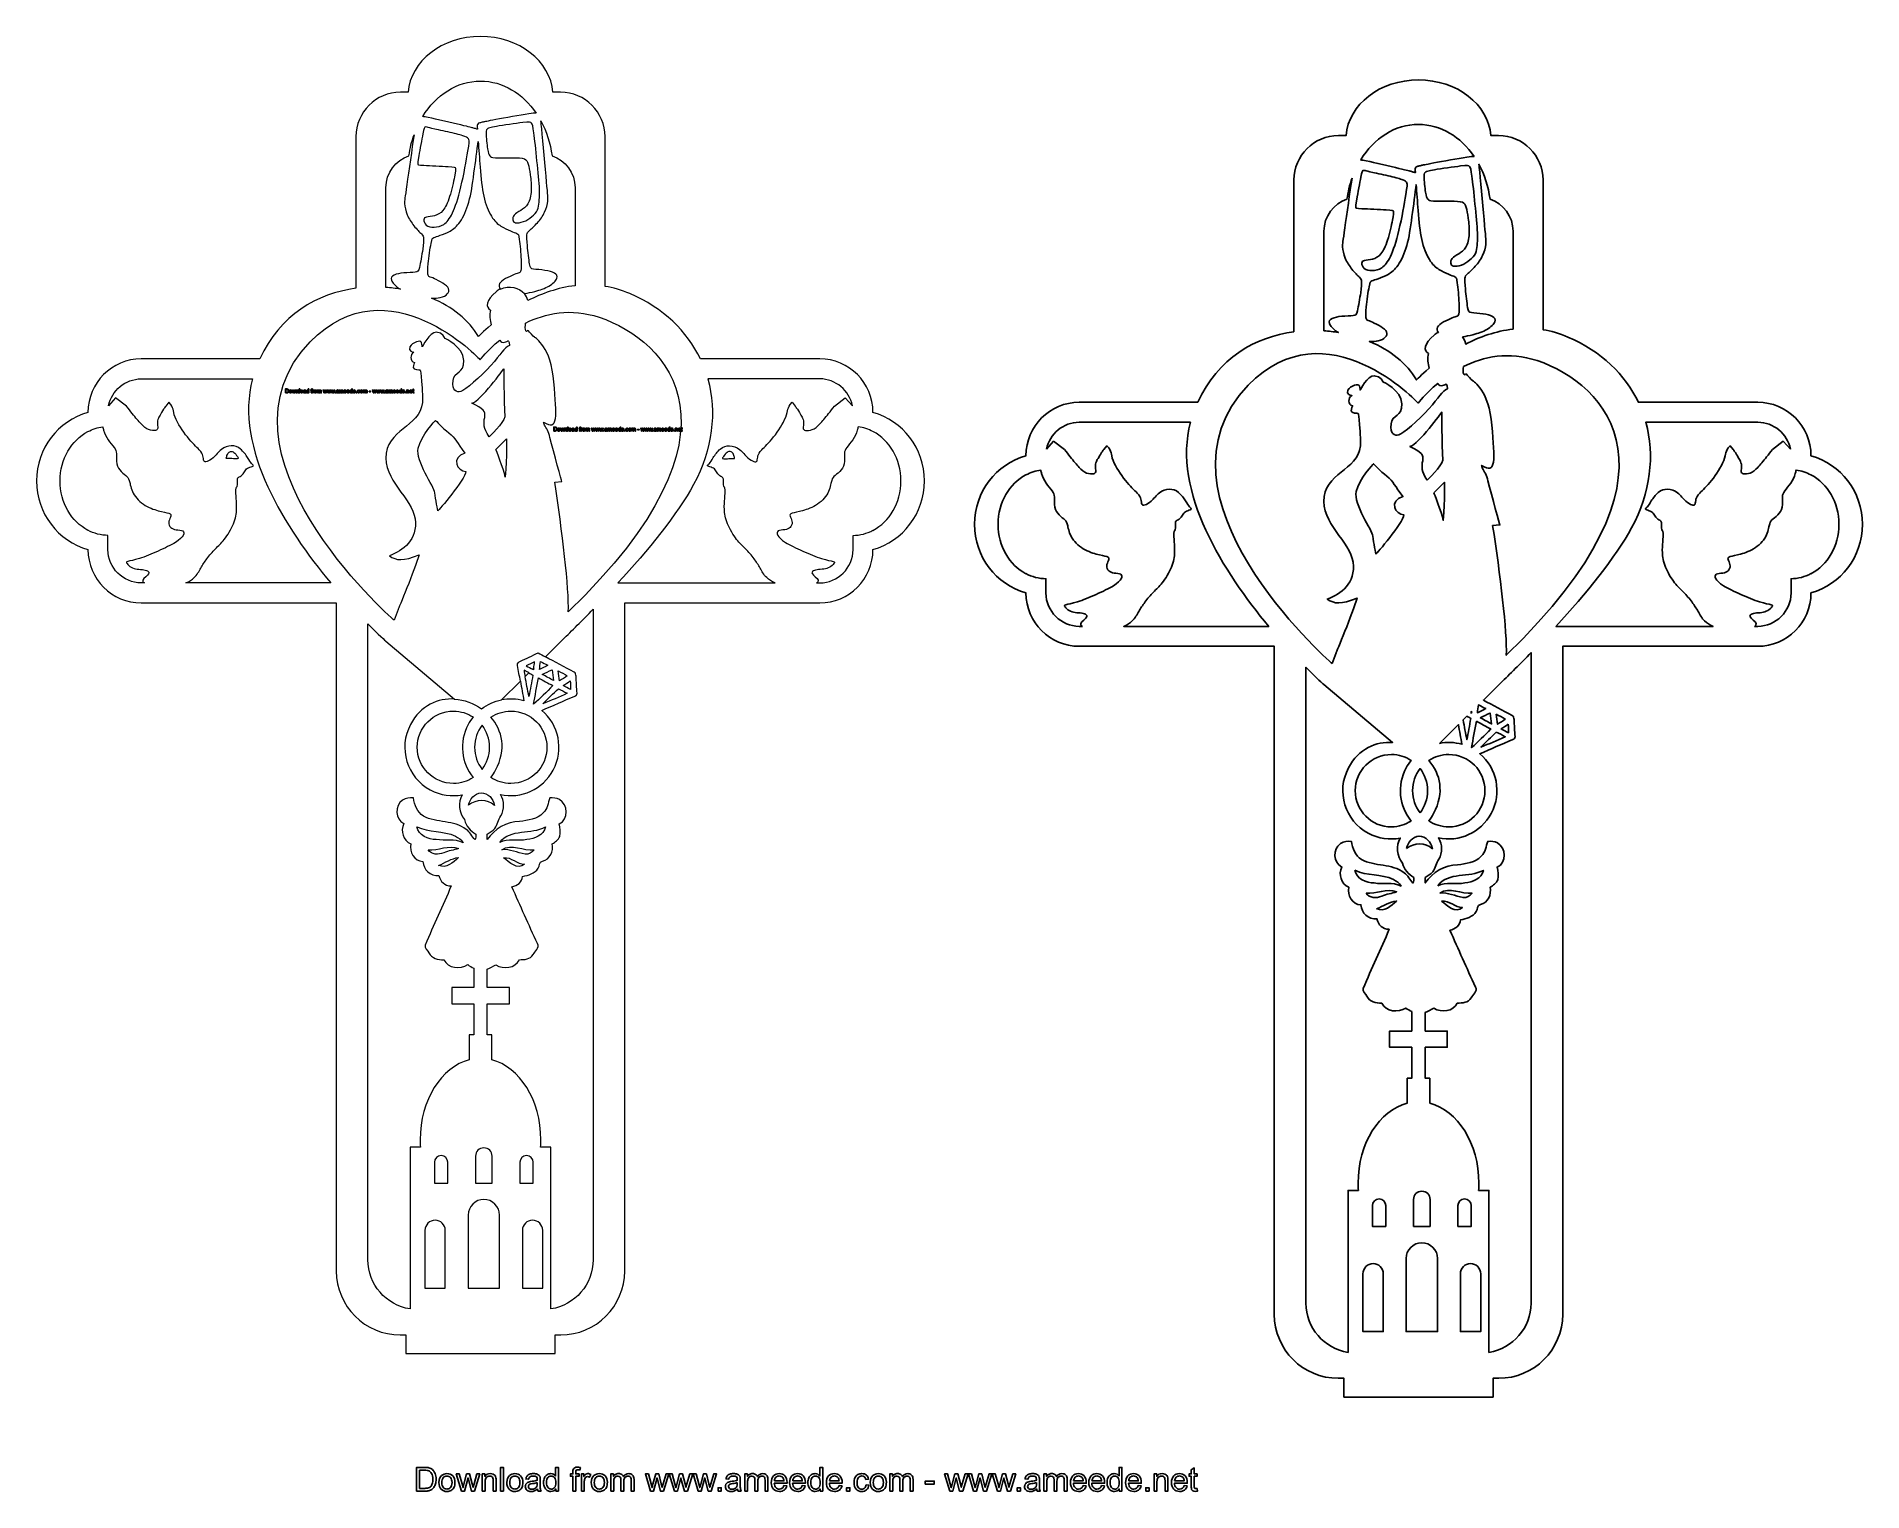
# Model space of a CAD drawing. Header units: millimetres. Extents: x -155 to 313, y -95 to 278.
import ezdxf

# ---------------------------------------------------------------- set-up
doc = ezdxf.new("R2010")
doc.units = ezdxf.units.MM
doc.header["$MEASUREMENT"] = 0
doc.layers.add('Layer 1', color=7, linetype='Continuous')

msp = doc.modelspace()

# ---------------------------------------------------------------- linework, layer by layer
at = {"layer": 'Layer 1', "color": 250, "lineweight": 20}
for points, knots in [([(-73.4549, 213.1171), (-73.4549, 213.1171), (-73.4549, 252.0068), (-73.4549, 252.0068), (-73.4549, 252.0068), (-73.4549, 258.2645), (-68.3312, 263.3881), (-62.0684, 263.3881), (-62.0684, 263.3881), (-62.0684, 263.3881), (-60.0864, 263.3881), (-60.0864, 263.3881), (-60.0864, 263.3881), (-59.4734, 271.3571), (-51.3971, 277.6608), (-41.5278, 277.6608), (-41.5278, 277.6608), (-31.6586, 277.6608), (-23.5874, 271.3571), (-22.9693, 263.3881), (-22.9693, 263.3881), (-22.9693, 263.3881), (-20.9873, 263.3881), (-20.9873, 263.3881), (-20.9873, 263.3881), (-14.7245, 263.3881), (-9.6008, 258.2645), (-9.6008, 252.0068), (-9.6008, 252.0068), (-9.6008, 252.0068), (-9.6008, 213.6228), (-9.6008, 213.6228), (-9.6008, 213.6228), (-7.5115, 213.2806), (-5.3762, 212.6778), (-3.2256, 211.7532), (-3.2256, 211.7532), (5.3921, 208.0599), (11.4659, 202.1036), (14.8323, 195.0285), (14.8323, 195.0285), (14.8323, 195.0285), (45.4261, 195.0285), (45.4261, 195.0285), (45.4261, 195.0285), (52.9506, 195.0285), (59.0908, 188.8986), (59.0908, 181.328), (59.0908, 181.328), (66.7124, 179.1519), (72.2907, 172.1024), (72.2907, 163.7401), (72.2907, 163.7401), (72.2907, 155.3777), (66.7124, 148.3282), (59.0908, 146.1521), (59.0908, 146.1521), (59.0908, 138.6122), (52.9506, 132.472), (45.4261, 132.472), (45.4261, 132.472), (45.4261, 132.472), (-4.564, 132.472), (-4.564, 132.472), (-4.564, 132.472), (-4.564, 132.472), (-4.564, -38.7846), (-4.564, -38.7846), (-4.564, -38.7846), (-4.564, -47.7957), (-11.9404, -55.167), (-20.9515, -55.167), (-20.9515, -55.167), (-20.9515, -55.167), (-22.4278, -55.167), (-22.4278, -55.167), (-22.4278, -55.167), (-22.4278, -55.167), (-22.4278, -59.9637), (-22.4278, -59.9637), (-22.4278, -59.9637), (-35.1629, -59.9637), (-47.8928, -59.9637), (-60.6279, -59.9637), (-60.6279, -59.9637), (-60.6279, -59.9637), (-60.6279, -55.167), (-60.6279, -55.167), (-60.6279, -55.167), (-60.6279, -55.167), (-62.1042, -55.167), (-62.1042, -55.167), (-62.1042, -55.167), (-71.1153, -55.167), (-78.4917, -47.7957), (-78.4917, -38.7846), (-78.4917, -38.7846), (-78.4917, -38.7846), (-78.4917, 132.472), (-78.4917, 132.472), (-78.4917, 132.472), (-95.155, 132.472), (-111.8184, 132.472), (-128.4817, 132.472), (-128.4817, 132.472), (-136.0063, 132.472), (-142.1516, 138.6122), (-142.1516, 146.1521), (-142.1516, 146.1521), (-149.7681, 148.3282), (-155.3464, 155.3777), (-155.3464, 163.7401), (-155.3464, 163.7401), (-155.3464, 172.1024), (-149.7681, 179.1519), (-142.1516, 181.328), (-142.1516, 181.328), (-142.1516, 188.8986), (-136.0063, 195.0285), (-128.4817, 195.0285), (-128.4817, 195.0285), (-128.4817, 195.0285), (-98.1128, 195.0285), (-98.1128, 195.0285), (-98.1128, 195.0285), (-92.9891, 206.3179), (-83.3906, 211.7992), (-73.4549, 213.1171)], [0, 0, 0, 0, 0.03030303, 0.03030303, 0.03030303, 0.03030303, 0.06060606, 0.06060606, 0.06060606, 0.06060606, 0.09090909, 0.09090909, 0.09090909, 0.09090909, 0.12121212, 0.12121212, 0.12121212, 0.12121212, 0.15151515, 0.15151515, 0.15151515, 0.15151515, 0.18181818, 0.18181818, 0.18181818, 0.18181818, 0.21212121, 0.21212121, 0.21212121, 0.21212121, 0.24242424, 0.24242424, 0.24242424, 0.24242424, 0.27272727, 0.27272727, 0.27272727, 0.27272727, 0.3030303, 0.3030303, 0.3030303, 0.3030303, 0.33333333, 0.33333333, 0.33333333, 0.33333333, 0.36363636, 0.36363636, 0.36363636, 0.36363636, 0.39393939, 0.39393939, 0.39393939, 0.39393939, 0.42424242, 0.42424242, 0.42424242, 0.42424242, 0.45454545, 0.45454545, 0.45454545, 0.45454545, 0.48484848, 0.48484848, 0.48484848, 0.48484848, 0.51515152, 0.51515152, 0.51515152, 0.51515152, 0.54545455, 0.54545455, 0.54545455, 0.54545455, 0.57575758, 0.57575758, 0.57575758, 0.57575758, 0.60606061, 0.60606061, 0.60606061, 0.60606061, 0.63636364, 0.63636364, 0.63636364, 0.63636364, 0.66666667, 0.66666667, 0.66666667, 0.66666667, 0.6969697, 0.6969697, 0.6969697, 0.6969697, 0.72727273, 0.72727273, 0.72727273, 0.72727273, 0.75757576, 0.75757576, 0.75757576, 0.75757576, 0.78787879, 0.78787879, 0.78787879, 0.78787879, 0.81818182, 0.81818182, 0.81818182, 0.81818182, 0.84848485, 0.84848485, 0.84848485, 0.84848485, 0.87878788, 0.87878788, 0.87878788, 0.87878788, 0.90909091, 0.90909091, 0.90909091, 0.90909091, 0.93939394, 0.93939394, 0.93939394, 0.93939394, 1, 1, 1, 1]), ([(-27.2858, 258.0499), (-30.6982, 263.0561), (-35.8116, 266.2437), (-41.5278, 266.2437), (-41.5278, 266.2437), (-47.5761, 266.2437), (-52.9501, 262.6781), (-56.342, 257.1611), (-56.342, 257.1611), (-55.9946, 257.11), (-55.5349, 257.0283), (-54.9117, 256.9006), (-54.9117, 256.9006), (-52.7917, 256.4664), (-48.8021, 255.5264), (-46.5442, 254.9849), (-46.5442, 254.9849), (-44.2863, 254.4384), (-43.7551, 254.2902), (-43.3566, 254.1829), (-43.3566, 254.1829), (-42.9633, 254.0757), (-42.6977, 254.0093), (-42.478, 253.9377), (-42.478, 253.9377), (-42.4269, 253.9173), (-42.3809, 253.902), (-42.335, 253.8816), (-42.335, 253.8816), (-42.3809, 254.8981), (-42.335, 255.0871), (-42.2532, 255.2199), (-42.2532, 255.2199), (-42.1408, 255.3885), (-41.9621, 255.4651), (-41.7373, 255.5264), (-41.7373, 255.5264), (-41.5125, 255.5928), (-41.2469, 255.6439), (-40.8433, 255.7308), (-40.8433, 255.7308), (-40.4449, 255.8125), (-39.9085, 255.9351), (-37.62, 256.3591), (-37.62, 256.3591), (-35.3366, 256.7831), (-31.3061, 257.5085), (-29.1606, 257.8354), (-29.1606, 257.8354), (-28.2309, 257.9733), (-27.6587, 258.0346), (-27.2858, 258.0499)], [0, 0, 0, 0, 0.07142857, 0.07142857, 0.07142857, 0.07142857, 0.14285714, 0.14285714, 0.14285714, 0.14285714, 0.21428571, 0.21428571, 0.21428571, 0.21428571, 0.28571429, 0.28571429, 0.28571429, 0.28571429, 0.35714286, 0.35714286, 0.35714286, 0.35714286, 0.42857143, 0.42857143, 0.42857143, 0.42857143, 0.5, 0.5, 0.5, 0.5, 0.57142857, 0.57142857, 0.57142857, 0.57142857, 0.64285714, 0.64285714, 0.64285714, 0.64285714, 0.71428571, 0.71428571, 0.71428571, 0.71428571, 0.78571429, 0.78571429, 0.78571429, 0.78571429, 0.85714286, 0.85714286, 0.85714286, 0.85714286, 1, 1, 1, 1]), ([(-53.2515, 253.9326), (-52.0919, 253.667), (-50.2478, 253.2941), (-48.7715, 252.9467), (-48.7715, 252.9467), (-47.2951, 252.6045), (-46.1815, 252.2929), (-45.5226, 252.0323), (-45.5226, 252.0323), (-44.8585, 251.7718), (-44.6439, 251.5624), (-44.5315, 251.2303), (-44.5315, 251.2303), (-44.4192, 250.8983), (-44.4089, 250.4385), (-44.7614, 248.2573), (-44.7614, 248.2573), (-45.1139, 246.076), (-45.8239, 242.1682), (-46.5442, 239.1389), (-46.5442, 239.1389), (-47.2645, 236.1046), (-47.995, 233.9489), (-48.7102, 232.4317), (-48.7102, 232.4317), (-49.4304, 230.9145), (-50.1354, 230.041), (-50.9221, 229.5148), (-50.9221, 229.5148), (-51.7138, 228.9887), (-52.5874, 228.8099), (-53.3996, 228.7997), (-53.3996, 228.7997), (-54.2118, 228.7844), (-54.9576, 228.9376), (-55.4225, 229.3156), (-55.4225, 229.3156), (-55.8822, 229.6987), (-56.0559, 230.3066), (-56.0406, 230.7051), (-56.0406, 230.7051), (-56.0253, 231.0984), (-55.8209, 231.2823), (-55.3305, 231.3845), (-55.3305, 231.3845), (-54.8401, 231.4867), (-54.0637, 231.5122), (-53.3025, 231.7216), (-53.3025, 231.7216), (-52.5414, 231.9311), (-51.7956, 232.3244), (-51.1468, 233.0856), (-51.1468, 233.0856), (-50.5032, 233.8518), (-49.9617, 234.9808), (-49.4457, 236.6154), (-49.4457, 236.6154), (-48.9349, 238.2501), (-48.4547, 240.3905), (-48.184, 241.7288), (-48.184, 241.7288), (-47.9235, 243.0723), (-47.8724, 243.6138), (-47.9388, 243.9101), (-47.9388, 243.9101), (-48.0103, 244.2064), (-48.2044, 244.2524), (-49.8187, 244.3392), (-49.8187, 244.3392), (-51.4329, 244.4312), (-54.4774, 244.5589), (-56.0202, 244.6457), (-56.0202, 244.6457), (-57.568, 244.7274), (-57.6191, 244.7683), (-57.6293, 244.9777), (-57.6293, 244.9777), (-57.6446, 245.1923), (-57.6242, 245.5754), (-57.3534, 247.1028), (-57.3534, 247.1028), (-57.0827, 248.6302), (-56.5719, 251.2967), (-56.2858, 252.7169), (-56.2858, 252.7169), (-55.9946, 254.1319), (-55.9333, 254.3055), (-55.8107, 254.3975), (-55.8107, 254.3975), (-55.6932, 254.4843), (-55.5144, 254.4946), (-55.1926, 254.4179), (-55.1926, 254.4179), (-54.8708, 254.3464), (-54.4059, 254.1983), (-53.2515, 253.9326)], [0, 0, 0, 0, 0.04, 0.04, 0.04, 0.04, 0.08, 0.08, 0.08, 0.08, 0.12, 0.12, 0.12, 0.12, 0.16, 0.16, 0.16, 0.16, 0.2, 0.2, 0.2, 0.2, 0.24, 0.24, 0.24, 0.24, 0.28, 0.28, 0.28, 0.28, 0.32, 0.32, 0.32, 0.32, 0.36, 0.36, 0.36, 0.36, 0.4, 0.4, 0.4, 0.4, 0.44, 0.44, 0.44, 0.44, 0.48, 0.48, 0.48, 0.48, 0.52, 0.52, 0.52, 0.52, 0.56, 0.56, 0.56, 0.56, 0.6, 0.6, 0.6, 0.6, 0.64, 0.64, 0.64, 0.64, 0.68, 0.68, 0.68, 0.68, 0.72, 0.72, 0.72, 0.72, 0.76, 0.76, 0.76, 0.76, 0.8, 0.8, 0.8, 0.8, 0.84, 0.84, 0.84, 0.84, 0.88, 0.88, 0.88, 0.88, 0.92, 0.92, 0.92, 0.92, 1, 1, 1, 1]), ([(-37.4208, 254.6172), (-35.6737, 254.9083), (-32.4708, 255.3783), (-30.7186, 255.5928), (-30.7186, 255.5928), (-28.9665, 255.8074), (-28.66, 255.7665), (-28.4352, 255.4753), (-28.4352, 255.4753), (-28.2104, 255.1893), (-28.0674, 254.6478), (-27.8426, 252.9927), (-27.8426, 252.9927), (-27.623, 251.3427), (-27.3318, 248.5689), (-27.0457, 245.7951), (-27.0457, 245.7951), (-26.7597, 243.0264), (-26.4889, 240.2577), (-26.4072, 238.48), (-26.4072, 238.48), (-26.3255, 236.6971), (-26.4379, 235.9105), (-26.5196, 235.1902), (-26.5196, 235.1902), (-26.5962, 234.4699), (-26.632, 233.8109), (-26.9231, 233.1979), (-26.9231, 233.1979), (-27.2143, 232.5901), (-27.7558, 232.0281), (-28.379, 231.502), (-28.379, 231.502), (-29.0073, 230.9758), (-29.7174, 230.4905), (-30.4836, 230.2096), (-30.4836, 230.2096), (-31.2499, 229.9235), (-32.0723, 229.8418), (-32.5525, 229.9337), (-32.5525, 229.9337), (-33.0276, 230.0308), (-33.1655, 230.3015), (-33.2217, 230.6693), (-33.2217, 230.6693), (-33.2779, 231.0371), (-33.2524, 231.4969), (-32.905, 231.9055), (-32.905, 231.9055), (-32.5627, 232.3142), (-31.8987, 232.6718), (-31.2244, 233.0856), (-31.2244, 233.0856), (-30.5501, 233.4942), (-29.8655, 233.9591), (-29.37, 234.802), (-29.37, 234.802), (-28.8796, 235.6397), (-28.5885, 236.8555), (-28.5169, 238.199), (-28.5169, 238.199), (-28.4454, 239.5374), (-28.5987, 240.9984), (-28.7724, 242.1886), (-28.7724, 242.1886), (-28.9409, 243.3788), (-29.1299, 244.2932), (-29.3087, 244.9624), (-29.3087, 244.9624), (-29.4875, 245.6367), (-29.6612, 246.0658), (-30.2742, 246.3008), (-30.2742, 246.3008), (-30.8872, 246.5358), (-31.9446, 246.5766), (-33.3852, 246.5766), (-33.3852, 246.5766), (-34.8308, 246.5766), (-36.6596, 246.5307), (-37.6915, 246.5818), (-37.6915, 246.5818), (-38.7285, 246.6328), (-38.9584, 246.781), (-39.1627, 247.067), (-39.1627, 247.067), (-39.367, 247.3531), (-39.5407, 247.7822), (-39.7144, 248.8958), (-39.7144, 248.8958), (-39.8881, 250.0094), (-40.0669, 251.8025), (-40.072, 252.7833), (-40.072, 252.7833), (-40.0822, 253.7641), (-39.9187, 253.9326), (-39.6888, 254.0706), (-39.6888, 254.0706), (-39.459, 254.2136), (-39.1678, 254.326), (-37.4208, 254.6172)], [0, 0, 0, 0, 0.03846154, 0.03846154, 0.03846154, 0.03846154, 0.07692308, 0.07692308, 0.07692308, 0.07692308, 0.11538462, 0.11538462, 0.11538462, 0.11538462, 0.15384615, 0.15384615, 0.15384615, 0.15384615, 0.19230769, 0.19230769, 0.19230769, 0.19230769, 0.23076923, 0.23076923, 0.23076923, 0.23076923, 0.26923077, 0.26923077, 0.26923077, 0.26923077, 0.30769231, 0.30769231, 0.30769231, 0.30769231, 0.34615385, 0.34615385, 0.34615385, 0.34615385, 0.38461538, 0.38461538, 0.38461538, 0.38461538, 0.42307692, 0.42307692, 0.42307692, 0.42307692, 0.46153846, 0.46153846, 0.46153846, 0.46153846, 0.5, 0.5, 0.5, 0.5, 0.53846154, 0.53846154, 0.53846154, 0.53846154, 0.57692308, 0.57692308, 0.57692308, 0.57692308, 0.61538462, 0.61538462, 0.61538462, 0.61538462, 0.65384615, 0.65384615, 0.65384615, 0.65384615, 0.69230769, 0.69230769, 0.69230769, 0.69230769, 0.73076923, 0.73076923, 0.73076923, 0.73076923, 0.76923077, 0.76923077, 0.76923077, 0.76923077, 0.80769231, 0.80769231, 0.80769231, 0.80769231, 0.84615385, 0.84615385, 0.84615385, 0.84615385, 0.88461538, 0.88461538, 0.88461538, 0.88461538, 0.92307692, 0.92307692, 0.92307692, 0.92307692, 1, 1, 1, 1]), ([(-30.2691, 211.7941), (-29.8451, 211.2935), (-29.5437, 210.6856), (-29.4262, 209.9602), (-29.4262, 209.9602), (-25.8708, 211.7685), (-21.7433, 213.2653), (-17.2786, 213.7812), (-17.2786, 213.7812), (-17.2786, 213.7812), (-17.2786, 238.8937), (-17.2786, 238.8937), (-17.2786, 238.8937), (-17.2786, 242.6892), (-19.7613, 245.9381), (-23.1839, 247.0926), (-23.1839, 247.0926), (-23.6283, 250.3517), (-24.6244, 253.3758), (-26.0547, 256.0219), (-26.0547, 256.0219), (-25.9832, 255.5111), (-25.9117, 254.8624), (-25.8249, 254.0195), (-25.8249, 254.0195), (-25.4673, 250.5918), (-24.9156, 244.0174), (-24.5938, 240.4364), (-24.5938, 240.4364), (-24.2668, 236.8606), (-24.1698, 236.2834), (-24.2617, 235.4712), (-24.2617, 235.4712), (-24.3588, 234.664), (-24.6397, 233.6219), (-25.1046, 232.636), (-25.1046, 232.636), (-25.5745, 231.6552), (-26.2233, 230.7204), (-26.9589, 229.9082), (-26.9589, 229.9082), (-27.6894, 229.0909), (-28.5016, 228.391), (-28.9716, 227.9466), (-28.9716, 227.9466), (-29.4364, 227.5022), (-29.559, 227.308), (-29.6101, 226.8074), (-29.6101, 226.8074), (-29.6663, 226.3017), (-29.6459, 225.4895), (-29.5131, 224.0234), (-29.5131, 224.0234), (-29.3803, 222.5624), (-29.1351, 220.4527), (-28.9358, 219.3544), (-28.9358, 219.3544), (-28.7366, 218.251), (-28.5885, 218.1539), (-27.9142, 218.0569), (-27.9142, 218.0569), (-27.2348, 217.9598), (-26.0292, 217.8679), (-25.0024, 217.7146), (-25.0024, 217.7146), (-23.9756, 217.5665), (-23.1328, 217.3621), (-22.5555, 217.0403), (-22.5555, 217.0403), (-21.9783, 216.7185), (-21.6769, 216.2843), (-21.9221, 215.6815), (-21.9221, 215.6815), (-22.1673, 215.0787), (-22.9642, 214.3125), (-23.991, 213.7097), (-23.991, 213.7097), (-25.0177, 213.112), (-26.2795, 212.6829), (-27.577, 212.3407), (-27.577, 212.3407), (-28.471, 212.1057), (-29.3854, 211.9167), (-30.2691, 211.7941)], [0, 0, 0, 0, 0.04545455, 0.04545455, 0.04545455, 0.04545455, 0.09090909, 0.09090909, 0.09090909, 0.09090909, 0.13636364, 0.13636364, 0.13636364, 0.13636364, 0.18181818, 0.18181818, 0.18181818, 0.18181818, 0.22727273, 0.22727273, 0.22727273, 0.22727273, 0.27272727, 0.27272727, 0.27272727, 0.27272727, 0.31818182, 0.31818182, 0.31818182, 0.31818182, 0.36363636, 0.36363636, 0.36363636, 0.36363636, 0.40909091, 0.40909091, 0.40909091, 0.40909091, 0.45454545, 0.45454545, 0.45454545, 0.45454545, 0.5, 0.5, 0.5, 0.5, 0.54545455, 0.54545455, 0.54545455, 0.54545455, 0.59090909, 0.59090909, 0.59090909, 0.59090909, 0.63636364, 0.63636364, 0.63636364, 0.63636364, 0.68181818, 0.68181818, 0.68181818, 0.68181818, 0.72727273, 0.72727273, 0.72727273, 0.72727273, 0.77272727, 0.77272727, 0.77272727, 0.77272727, 0.81818182, 0.81818182, 0.81818182, 0.81818182, 0.86363636, 0.86363636, 0.86363636, 0.86363636, 0.90909091, 0.90909091, 0.90909091, 0.90909091, 1, 1, 1, 1]), ([(-58.5692, 252.487), (-59.172, 250.7859), (-59.6164, 248.9776), (-59.8718, 247.0926), (-59.8718, 247.0926), (-63.2944, 245.9381), (-65.7771, 242.6892), (-65.7771, 238.8937), (-65.7771, 238.8937), (-65.7771, 238.8937), (-65.7771, 213.3419), (-65.7771, 213.3419), (-65.7771, 213.3419), (-64.5204, 213.2499), (-63.274, 213.1018), (-62.048, 212.8924), (-62.048, 212.8924), (-62.1706, 212.9639), (-62.2881, 213.0354), (-62.4056, 213.112), (-62.4056, 213.112), (-63.4017, 213.7659), (-64.1526, 214.573), (-64.3672, 215.186), (-64.3672, 215.186), (-64.5817, 215.799), (-64.2548, 216.223), (-63.6622, 216.5142), (-63.6622, 216.5142), (-63.0697, 216.8002), (-62.2166, 216.9637), (-61.1796, 217.0607), (-61.1796, 217.0607), (-60.1477, 217.1527), (-58.937, 217.1833), (-58.2576, 217.2446), (-58.2576, 217.2446), (-57.5782, 217.3059), (-57.425, 217.3928), (-57.1695, 218.486), (-57.1695, 218.486), (-56.9141, 219.574), (-56.5514, 221.6685), (-56.3471, 223.1192), (-56.3471, 223.1192), (-56.1377, 224.5751), (-56.0764, 225.3873), (-56.1019, 225.893), (-56.1019, 225.893), (-56.1274, 226.3988), (-56.2398, 226.598), (-56.6842, 227.068), (-56.6842, 227.068), (-57.1236, 227.5328), (-57.9, 228.2786), (-58.5897, 229.1317), (-58.5897, 229.1317), (-59.2742, 229.9797), (-59.8769, 230.9452), (-60.2907, 231.9515), (-60.2907, 231.9515), (-60.7045, 232.963), (-60.9344, 234.0153), (-60.9855, 234.8275), (-60.9855, 234.8275), (-61.0365, 235.6448), (-60.9088, 236.217), (-60.3929, 239.7724), (-60.3929, 239.7724), (-59.9178, 243.0723), (-59.1107, 248.9418), (-58.5692, 252.487)], [0, 0, 0, 0, 0.05263158, 0.05263158, 0.05263158, 0.05263158, 0.10526316, 0.10526316, 0.10526316, 0.10526316, 0.15789474, 0.15789474, 0.15789474, 0.15789474, 0.21052632, 0.21052632, 0.21052632, 0.21052632, 0.26315789, 0.26315789, 0.26315789, 0.26315789, 0.31578947, 0.31578947, 0.31578947, 0.31578947, 0.36842105, 0.36842105, 0.36842105, 0.36842105, 0.42105263, 0.42105263, 0.42105263, 0.42105263, 0.47368421, 0.47368421, 0.47368421, 0.47368421, 0.52631579, 0.52631579, 0.52631579, 0.52631579, 0.57894737, 0.57894737, 0.57894737, 0.57894737, 0.63157895, 0.63157895, 0.63157895, 0.63157895, 0.68421053, 0.68421053, 0.68421053, 0.68421053, 0.73684211, 0.73684211, 0.73684211, 0.73684211, 0.78947368, 0.78947368, 0.78947368, 0.78947368, 0.84210526, 0.84210526, 0.84210526, 0.84210526, 0.89473684, 0.89473684, 0.89473684, 0.89473684, 1, 1, 1, 1]), ([(-38.8, 203.7382), (-39.0554, 204.8161), (-39.2904, 206.369), (-38.9328, 207.5184), (-38.9328, 207.5184), (-40.3274, 208.2438), (-40.1435, 210.001), (-37.5382, 212.2385), (-37.5382, 212.2385), (-37.2062, 212.5246), (-36.8282, 212.7595), (-36.4144, 212.9383), (-36.4144, 212.9383), (-36.7669, 213.3623), (-36.9099, 213.8527), (-36.6749, 214.3125), (-36.6749, 214.3125), (-36.44, 214.7722), (-35.8167, 215.1962), (-35.0914, 215.6049), (-35.0914, 215.6049), (-34.3609, 216.0135), (-33.5231, 216.4018), (-32.8999, 216.6521), (-32.8999, 216.6521), (-32.2818, 216.8973), (-31.8782, 217.0046), (-31.6177, 217.1016), (-31.6177, 217.1016), (-31.3572, 217.1987), (-31.2448, 217.2753), (-31.1631, 217.7044), (-31.1631, 217.7044), (-31.0813, 218.1284), (-31.0353, 218.8946), (-31.1171, 220.4629), (-31.1171, 220.4629), (-31.1988, 222.0311), (-31.4083, 224.4014), (-31.5768, 225.6478), (-31.5768, 225.6478), (-31.7403, 226.8892), (-31.868, 227.0067), (-32.2103, 227.1752), (-32.2103, 227.1752), (-32.5525, 227.3387), (-33.1144, 227.5481), (-33.8347, 227.8444), (-33.8347, 227.8444), (-34.555, 228.1407), (-35.4336, 228.5238), (-36.2816, 229.0704), (-36.2816, 229.0704), (-37.1296, 229.617), (-37.9469, 230.3271), (-38.7183, 231.5837), (-38.7183, 231.5837), (-39.4896, 232.8455), (-40.2201, 234.6487), (-40.6901, 236.738), (-40.6901, 236.738), (-41.16, 238.8273), (-41.3695, 241.1976), (-41.6147, 244.2064), (-41.6147, 244.2064), (-41.7935, 246.3621), (-41.9876, 248.8396), (-42.1306, 250.791), (-42.1306, 250.791), (-42.3758, 248.7732), (-42.8151, 245.4273), (-43.1983, 242.6381), (-43.1983, 242.6381), (-43.6018, 239.6447), (-43.939, 237.2897), (-44.5162, 235.226), (-44.5162, 235.226), (-45.0935, 233.1673), (-45.9159, 231.3998), (-46.7537, 230.184), (-46.7537, 230.184), (-47.5914, 228.9683), (-48.4445, 228.3042), (-49.318, 227.8036), (-49.318, 227.8036), (-50.1967, 227.3029), (-51.0957, 226.9658), (-51.8313, 226.7053), (-51.8313, 226.7053), (-52.5669, 226.4498), (-53.134, 226.266), (-53.4864, 226.1229), (-53.4864, 226.1229), (-53.8389, 225.9748), (-53.9666, 225.8675), (-54.2016, 224.6313), (-54.2016, 224.6313), (-54.4315, 223.4002), (-54.7686, 221.0452), (-54.9321, 219.4821), (-54.9321, 219.4821), (-55.0956, 217.9189), (-55.0904, 217.1476), (-55.0343, 216.7185), (-55.0343, 216.7185), (-54.973, 216.2894), (-54.8657, 216.2026), (-54.6103, 216.0953), (-54.6103, 216.0953), (-54.3548, 215.988), (-53.9615, 215.8603), (-53.3536, 215.5793), (-53.3536, 215.5793), (-52.7457, 215.2984), (-51.9284, 214.8642), (-51.2234, 214.4146), (-51.2234, 214.4146), (-50.5134, 213.9702), (-49.9157, 213.5156), (-49.7063, 213.0405), (-49.7063, 213.0405), (-49.4917, 212.5705), (-49.6654, 212.0852), (-50.0485, 211.6766), (-50.0485, 211.6766), (-50.4265, 211.2679), (-51.0191, 210.9308), (-51.8773, 210.752), (-51.8773, 210.752), (-52.4954, 210.6192), (-53.2617, 210.563), (-54.0994, 210.6038), (-54.0994, 210.6038), (-48.7715, 208.3766), (-44.4243, 204.9489), (-42.0795, 200.7397), (-42.0795, 200.7397), (-42.0795, 200.7397), (-40.8944, 201.9963), (-38.8, 203.7382)], [0, 0, 0, 0, 0.02777778, 0.02777778, 0.02777778, 0.02777778, 0.05555556, 0.05555556, 0.05555556, 0.05555556, 0.08333333, 0.08333333, 0.08333333, 0.08333333, 0.11111111, 0.11111111, 0.11111111, 0.11111111, 0.13888889, 0.13888889, 0.13888889, 0.13888889, 0.16666667, 0.16666667, 0.16666667, 0.16666667, 0.19444444, 0.19444444, 0.19444444, 0.19444444, 0.22222222, 0.22222222, 0.22222222, 0.22222222, 0.25, 0.25, 0.25, 0.25, 0.27777778, 0.27777778, 0.27777778, 0.27777778, 0.30555556, 0.30555556, 0.30555556, 0.30555556, 0.33333333, 0.33333333, 0.33333333, 0.33333333, 0.36111111, 0.36111111, 0.36111111, 0.36111111, 0.38888889, 0.38888889, 0.38888889, 0.38888889, 0.41666667, 0.41666667, 0.41666667, 0.41666667, 0.44444444, 0.44444444, 0.44444444, 0.44444444, 0.47222222, 0.47222222, 0.47222222, 0.47222222, 0.5, 0.5, 0.5, 0.5, 0.52777778, 0.52777778, 0.52777778, 0.52777778, 0.55555556, 0.55555556, 0.55555556, 0.55555556, 0.58333333, 0.58333333, 0.58333333, 0.58333333, 0.61111111, 0.61111111, 0.61111111, 0.61111111, 0.63888889, 0.63888889, 0.63888889, 0.63888889, 0.66666667, 0.66666667, 0.66666667, 0.66666667, 0.69444444, 0.69444444, 0.69444444, 0.69444444, 0.72222222, 0.72222222, 0.72222222, 0.72222222, 0.75, 0.75, 0.75, 0.75, 0.77777778, 0.77777778, 0.77777778, 0.77777778, 0.80555556, 0.80555556, 0.80555556, 0.80555556, 0.83333333, 0.83333333, 0.83333333, 0.83333333, 0.86111111, 0.86111111, 0.86111111, 0.86111111, 0.88888889, 0.88888889, 0.88888889, 0.88888889, 0.91666667, 0.91666667, 0.91666667, 0.91666667, 0.94444444, 0.94444444, 0.94444444, 0.94444444, 1, 1, 1, 1]), ([(-63.6571, 128.0227), (-63.6571, 128.0227), (-62.6559, 130.776), (-62.6559, 130.776), (-62.6559, 130.776), (-62.6559, 130.776), (-58.4211, 140.8854), (-57.2717, 144.8188), (-57.2717, 144.8188), (-61.3839, 143.1229), (-63.0799, 143.3068), (-64.8984, 144.5736), (-64.8984, 144.5736), (-61.3839, 145.8456), (-57.5731, 148.6909), (-58.2985, 154.0189), (-58.2985, 154.0189), (-59.0239, 159.3418), (-66.6506, 164.0619), (-65.6851, 170.8406), (-65.6851, 170.8406), (-64.7145, 177.6194), (-55.9997, 177.8595), (-56.3624, 185.1235), (-56.3624, 185.1235), (-56.7251, 192.3875), (-57.0725, 192.1883), (-57.0725, 192.1883), (-57.0725, 192.1883), (-57.0725, 192.1883), (-58.794, 192.1883), (-58.794, 192.8218), (-58.794, 192.8218), (-58.794, 193.4603), (-58.4313, 194.1244), (-58.4313, 194.1244), (-58.4313, 194.1244), (-59.7135, 194.3696), (-59.5858, 196.2597), (-58.6152, 196.7245), (-58.6152, 196.7245), (-58.6152, 196.7245), (-60.306, 197.0259), (-59.642, 198.1446), (-59.642, 198.1446), (-58.9779, 199.2633), (-56.8273, 199.9938), (-56.6485, 199.2072), (-56.6485, 199.2072), (-56.4646, 198.4205), (-56.4952, 198.1446), (-56.4952, 198.1446), (-56.4952, 198.1446), (-56.4952, 198.1446), (-54.5898, 201.8686), (-52.8683, 201.8379), (-52.8683, 201.8379), (-51.1417, 201.8073), (-50.6615, 200.2646), (-50.6615, 200.2646), (-50.6615, 200.2646), (-50.6615, 200.2646), (-45.9108, 198.2059), (-45.7933, 194.6403), (-45.7933, 194.6403), (-45.6707, 191.0696), (-48.3015, 192.0657), (-48.5722, 189.4656), (-48.5722, 189.4656), (-48.843, 186.8654), (-47.6374, 186.3802), (-46.5749, 186.6815), (-46.5749, 186.6815), (-45.5174, 186.988), (-41.4768, 190.3902), (-38.8715, 193.353), (-38.8715, 193.353), (-36.2714, 196.321), (-35.4847, 197.833), (-34.0901, 198.4971), (-34.0901, 198.4971), (-34.1514, 199.8304), (-34.509, 199.626), (-34.509, 199.626), (-34.509, 199.626), (-34.509, 199.626), (-36.016, 198.635), (-36.6085, 199.8406), (-36.6085, 199.8406), (-39.7961, 197.1894), (-41.5943, 194.8089), (-41.5943, 194.8089), (-41.5943, 194.8089), (-41.5943, 194.8089), (-65.0772, 219.9827), (-85.1734, 199.4064), (-85.1734, 199.4064), (-112.365, 171.2595), (-65.0517, 129.2487), (-63.6571, 128.0227)], [0, 0, 0, 0, 0.03846154, 0.03846154, 0.03846154, 0.03846154, 0.07692308, 0.07692308, 0.07692308, 0.07692308, 0.11538462, 0.11538462, 0.11538462, 0.11538462, 0.15384615, 0.15384615, 0.15384615, 0.15384615, 0.19230769, 0.19230769, 0.19230769, 0.19230769, 0.23076923, 0.23076923, 0.23076923, 0.23076923, 0.26923077, 0.26923077, 0.26923077, 0.26923077, 0.30769231, 0.30769231, 0.30769231, 0.30769231, 0.34615385, 0.34615385, 0.34615385, 0.34615385, 0.38461538, 0.38461538, 0.38461538, 0.38461538, 0.42307692, 0.42307692, 0.42307692, 0.42307692, 0.46153846, 0.46153846, 0.46153846, 0.46153846, 0.5, 0.5, 0.5, 0.5, 0.53846154, 0.53846154, 0.53846154, 0.53846154, 0.57692308, 0.57692308, 0.57692308, 0.57692308, 0.61538462, 0.61538462, 0.61538462, 0.61538462, 0.65384615, 0.65384615, 0.65384615, 0.65384615, 0.69230769, 0.69230769, 0.69230769, 0.69230769, 0.73076923, 0.73076923, 0.73076923, 0.73076923, 0.76923077, 0.76923077, 0.76923077, 0.76923077, 0.80769231, 0.80769231, 0.80769231, 0.80769231, 0.84615385, 0.84615385, 0.84615385, 0.84615385, 0.88461538, 0.88461538, 0.88461538, 0.88461538, 0.92307692, 0.92307692, 0.92307692, 0.92307692, 1, 1, 1, 1]), ([(-29.9881, 204.198), (-30.0546, 203.5288), (-30.121, 202.5225), (-29.9422, 202.2313), (-29.9422, 202.2313), (-29.6714, 201.7766), (-29.4007, 202.5633), (-29.2474, 202.2313), (-29.2474, 202.2313), (-29.0942, 201.8992), (-27.9193, 200.7192), (-27.6741, 200.566), (-27.6741, 200.566), (-27.434, 200.4127), (-23.4393, 198.0782), (-22.7139, 189.1182), (-22.7139, 189.1182), (-21.9885, 180.1633), (-21.5032, 176.4087), (-25.3753, 178.83), (-25.3753, 178.83), (-25.3089, 178.6206), (-25.2323, 178.3499), (-25.1557, 178.0332), (-25.1557, 178.0332), (-24.6193, 177.3231), (-24.0931, 176.3116), (-23.7407, 174.8966), (-23.7407, 174.8966), (-22.7752, 170.9632), (-20.6552, 163.5766), (-20.6552, 163.5766), (-20.6552, 163.5766), (-20.6552, 163.5766), (-22.5147, 163.3978), (-22.5147, 163.3978), (-22.5147, 163.3978), (-20.6501, 151.337), (-18.7396, 135.915), (-19.0206, 130.1733), (-19.0206, 130.1733), (29.0947, 176.6488), (6.5159, 199.8304), (-11.0924, 205.6998), (-11.0924, 205.6998), (-18.4382, 208.1467), (-24.9105, 206.7215), (-29.9881, 204.198)], [0, 0, 0, 0, 0.07692308, 0.07692308, 0.07692308, 0.07692308, 0.15384615, 0.15384615, 0.15384615, 0.15384615, 0.23076923, 0.23076923, 0.23076923, 0.23076923, 0.30769231, 0.30769231, 0.30769231, 0.30769231, 0.38461538, 0.38461538, 0.38461538, 0.38461538, 0.46153846, 0.46153846, 0.46153846, 0.46153846, 0.53846154, 0.53846154, 0.53846154, 0.53846154, 0.61538462, 0.61538462, 0.61538462, 0.61538462, 0.69230769, 0.69230769, 0.69230769, 0.69230769, 0.76923077, 0.76923077, 0.76923077, 0.76923077, 0.84615385, 0.84615385, 0.84615385, 0.84615385, 1, 1, 1, 1]), ([(-39.2955, 175.0754), (-39.2955, 175.0754), (-35.6022, 178.6462), (-35.3008, 180.1633), (-35.3008, 180.1633), (-35.546, 184.582), (-35.546, 192.5101), (-35.546, 192.5101), (-35.546, 192.5101), (-35.546, 192.5101), (-41.533, 184.2142), (-43.7142, 183.6727), (-43.7142, 183.6727), (-40.8076, 182.2782), (-40.1435, 181.6141), (-40.4449, 180.0407), (-40.4449, 180.0407), (-40.7463, 178.4674), (-40.8689, 177.318), (-39.2955, 175.0754)], [0, 0, 0, 0, 0.16666667, 0.16666667, 0.16666667, 0.16666667, 0.33333333, 0.33333333, 0.33333333, 0.33333333, 0.5, 0.5, 0.5, 0.5, 0.66666667, 0.66666667, 0.66666667, 0.66666667, 1, 1, 1, 1]), ([(-136.8645, 183.0342), (-136.8645, 183.0342), (-135.0715, 185.0316), (-135.0715, 185.0316), (-135.0715, 185.0316), (-135.0715, 185.0316), (-132.267, 182.8912), (-132.267, 182.8912), (-132.267, 182.8912), (-131.7664, 182.2884), (-131.2505, 181.6345), (-130.7907, 181.0471), (-130.7907, 181.0471), (-129.8916, 179.9079), (-129.1969, 179.0344), (-128.5379, 178.3448), (-128.5379, 178.3448), (-127.879, 177.6551), (-127.2455, 177.1443), (-126.6019, 176.8889), (-126.6019, 176.8889), (-125.9582, 176.6335), (-125.2941, 176.6335), (-124.8753, 176.7101), (-124.8753, 176.7101), (-124.4564, 176.7867), (-124.2776, 176.9349), (-124.2623, 177.2976), (-124.2623, 177.2976), (-124.2469, 177.6551), (-124.3951, 178.2273), (-124.3644, 178.7688), (-124.3644, 178.7688), (-124.3338, 179.3051), (-124.1243, 179.816), (-124.0069, 180.0714), (-124.0069, 180.0714), (-123.8843, 180.3268), (-123.8536, 180.3268), (-123.6748, 180.6282), (-123.6748, 180.6282), (-123.496, 180.9296), (-123.164, 181.5272), (-122.7757, 182.1147), (-122.7757, 182.1147), (-122.597, 182.3854), (-122.4028, 182.6511), (-122.2087, 182.8912), (-122.2087, 182.8912), (-122.2087, 182.8912), (-121.4016, 183.8975), (-121.4016, 183.8975), (-121.4016, 183.8975), (-119.9713, 182.2833), (-120.5587, 181.9972), (-119.7874, 180.0714), (-119.7874, 180.0714), (-119.1437, 178.4674), (-117.882, 176.516), (-116.6815, 175.0141), (-116.6815, 175.0141), (-115.4811, 173.5123), (-114.3368, 172.46), (-113.6625, 171.7397), (-113.6625, 171.7397), (-112.9882, 171.0194), (-112.7788, 170.6312), (-112.6715, 170.1663), (-112.6715, 170.1663), (-112.5693, 169.7015), (-112.5693, 169.16), (-112.4314, 168.8893), (-112.4314, 168.8893), (-112.2986, 168.6185), (-112.0278, 168.6185), (-111.6192, 168.7411), (-111.6192, 168.7411), (-111.2156, 168.8586), (-110.6741, 169.0987), (-110.0611, 169.6861), (-110.0611, 169.6861), (-109.443, 170.2685), (-108.7534, 171.1982), (-107.9565, 171.8163), (-107.9565, 171.8163), (-107.1647, 172.4293), (-106.2605, 172.7307), (-105.4074, 172.746), (-105.4074, 172.746), (-104.5492, 172.7614), (-103.7421, 172.4906), (-103.0219, 171.9083), (-103.0219, 171.9083), (-102.3016, 171.3208), (-101.6681, 170.4217), (-101.2186, 169.7321), (-101.2186, 169.7321), (-100.7691, 169.0374), (-100.4983, 168.5572), (-100.2276, 168.2456), (-100.2276, 168.2456), (-99.9569, 167.9289), (-99.6861, 167.7807), (-99.7627, 167.6428), (-99.7627, 167.6428), (-99.8394, 167.51), (-100.2583, 167.3874), (-100.6618, 167.2393), (-100.6618, 167.2393), (-101.0705, 167.086), (-101.4587, 166.9072), (-101.7141, 166.6058), (-101.7141, 166.6058), (-101.9695, 166.3095), (-102.087, 165.8856), (-102.3731, 165.5433), (-102.3731, 165.5433), (-102.6592, 165.1959), (-103.1087, 164.9252), (-103.3948, 164.7617), (-103.3948, 164.7617), (-103.6808, 164.5983), (-103.7983, 164.537), (-103.829, 164.1896), (-103.829, 164.1896), (-103.8596, 163.8473), (-103.7983, 163.2139), (-103.829, 162.8103), (-103.829, 162.8103), (-103.8596, 162.4017), (-103.9822, 162.2229), (-104.0691, 162.1054), (-104.0691, 162.1054), (-104.161, 161.9828), (-104.2223, 161.9215), (-104.2376, 161.4566), (-104.2376, 161.4566), (-104.253, 160.9918), (-104.2223, 160.1234), (-104.161, 159.2498), (-104.161, 159.2498), (-104.0997, 158.3814), (-104.0129, 157.513), (-104.0537, 156.4607), (-104.0537, 156.4607), (-104.0997, 155.4084), (-104.2785, 154.1773), (-104.8506, 152.7827), (-104.8506, 152.7827), (-105.4228, 151.3881), (-106.3831, 149.825), (-107.2056, 148.7573), (-107.2056, 148.7573), (-108.0331, 147.6948), (-108.7227, 147.1227), (-109.4737, 146.3564), (-109.4737, 146.3564), (-110.2246, 145.5902), (-111.0368, 144.6298), (-111.6651, 143.7921), (-111.6651, 143.7921), (-112.2986, 142.9492), (-112.7481, 142.2289), (-113.213, 141.4167), (-113.213, 141.4167), (-113.6778, 140.6096), (-114.158, 139.7054), (-114.9089, 138.9596), (-114.9089, 138.9596), (-115.4555, 138.413), (-116.1451, 137.943), (-117.0851, 137.5905), (-117.0851, 137.5905), (-117.0851, 137.5905), (-79.9271, 137.5905), (-79.9271, 137.5905), (-79.9271, 137.5905), (-91.3391, 151.286), (-104.774, 172.082), (-99.9824, 189.91), (-99.9824, 189.91), (-99.9824, 189.91), (-128.4817, 189.91), (-128.4817, 189.91), (-128.4817, 189.91), (-132.6042, 189.91), (-136.0778, 186.937), (-136.8645, 183.0342)], [0, 0, 0, 0, 0.02083333, 0.02083333, 0.02083333, 0.02083333, 0.04166667, 0.04166667, 0.04166667, 0.04166667, 0.0625, 0.0625, 0.0625, 0.0625, 0.08333333, 0.08333333, 0.08333333, 0.08333333, 0.10416667, 0.10416667, 0.10416667, 0.10416667, 0.125, 0.125, 0.125, 0.125, 0.14583333, 0.14583333, 0.14583333, 0.14583333, 0.16666667, 0.16666667, 0.16666667, 0.16666667, 0.1875, 0.1875, 0.1875, 0.1875, 0.20833333, 0.20833333, 0.20833333, 0.20833333, 0.22916667, 0.22916667, 0.22916667, 0.22916667, 0.25, 0.25, 0.25, 0.25, 0.27083333, 0.27083333, 0.27083333, 0.27083333, 0.29166667, 0.29166667, 0.29166667, 0.29166667, 0.3125, 0.3125, 0.3125, 0.3125, 0.33333333, 0.33333333, 0.33333333, 0.33333333, 0.35416667, 0.35416667, 0.35416667, 0.35416667, 0.375, 0.375, 0.375, 0.375, 0.39583333, 0.39583333, 0.39583333, 0.39583333, 0.41666667, 0.41666667, 0.41666667, 0.41666667, 0.4375, 0.4375, 0.4375, 0.4375, 0.45833333, 0.45833333, 0.45833333, 0.45833333, 0.47916667, 0.47916667, 0.47916667, 0.47916667, 0.5, 0.5, 0.5, 0.5, 0.52083333, 0.52083333, 0.52083333, 0.52083333, 0.54166667, 0.54166667, 0.54166667, 0.54166667, 0.5625, 0.5625, 0.5625, 0.5625, 0.58333333, 0.58333333, 0.58333333, 0.58333333, 0.60416667, 0.60416667, 0.60416667, 0.60416667, 0.625, 0.625, 0.625, 0.625, 0.64583333, 0.64583333, 0.64583333, 0.64583333, 0.66666667, 0.66666667, 0.66666667, 0.66666667, 0.6875, 0.6875, 0.6875, 0.6875, 0.70833333, 0.70833333, 0.70833333, 0.70833333, 0.72916667, 0.72916667, 0.72916667, 0.72916667, 0.75, 0.75, 0.75, 0.75, 0.77083333, 0.77083333, 0.77083333, 0.77083333, 0.79166667, 0.79166667, 0.79166667, 0.79166667, 0.8125, 0.8125, 0.8125, 0.8125, 0.83333333, 0.83333333, 0.83333333, 0.83333333, 0.85416667, 0.85416667, 0.85416667, 0.85416667, 0.875, 0.875, 0.875, 0.875, 0.89583333, 0.89583333, 0.89583333, 0.89583333, 0.91666667, 0.91666667, 0.91666667, 0.91666667, 0.9375, 0.9375, 0.9375, 0.9375, 0.95833333, 0.95833333, 0.95833333, 0.95833333, 1, 1, 1, 1]), ([(53.8088, 183.0087), (53.8088, 183.0087), (51.9954, 185.0316), (51.9954, 185.0316), (51.9954, 185.0316), (51.9954, 185.0316), (49.196, 182.8912), (49.196, 182.8912), (49.196, 182.8912), (48.6954, 182.2884), (48.1794, 181.6345), (47.7146, 181.0471), (47.7146, 181.0471), (46.8155, 179.9079), (46.1259, 179.0344), (45.4669, 178.3448), (45.4669, 178.3448), (44.8028, 177.6551), (44.1745, 177.1443), (43.5258, 176.8889), (43.5258, 176.8889), (42.8821, 176.6335), (42.2231, 176.6335), (41.8042, 176.7101), (41.8042, 176.7101), (41.3803, 176.7867), (41.2015, 176.9349), (41.1861, 177.2976), (41.1861, 177.2976), (41.1708, 177.6551), (41.3241, 178.2273), (41.2934, 178.7688), (41.2934, 178.7688), (41.2628, 179.3051), (41.0533, 179.816), (40.9307, 180.0714), (40.9307, 180.0714), (40.8132, 180.3268), (40.7826, 180.3268), (40.6038, 180.6282), (40.6038, 180.6282), (40.4199, 180.9296), (40.093, 181.5272), (39.6996, 182.1147), (39.6996, 182.1147), (39.5208, 182.3854), (39.3267, 182.6511), (39.1326, 182.8912), (39.1326, 182.8912), (39.1326, 182.8912), (38.3306, 183.8975), (38.3306, 183.8975), (38.3306, 183.8975), (36.9003, 182.2833), (37.4877, 181.9972), (36.7112, 180.0714), (36.7112, 180.0714), (36.0676, 178.4674), (34.8058, 176.516), (33.6054, 175.0141), (33.6054, 175.0141), (32.4049, 173.5123), (31.2658, 172.46), (30.5915, 171.7397), (30.5915, 171.7397), (29.9121, 171.0194), (29.7026, 170.6312), (29.6005, 170.1663), (29.6005, 170.1663), (29.4932, 169.7015), (29.4932, 169.16), (29.3604, 168.8893), (29.3604, 168.8893), (29.2224, 168.6185), (28.9517, 168.6185), (28.5481, 168.7411), (28.5481, 168.7411), (28.1446, 168.8586), (27.6031, 169.0987), (26.985, 169.6861), (26.985, 169.6861), (26.372, 170.2685), (25.6824, 171.1982), (24.8855, 171.8163), (24.8855, 171.8163), (24.0886, 172.4293), (23.1895, 172.7307), (22.3313, 172.746), (22.3313, 172.746), (21.4782, 172.7614), (20.666, 172.4906), (19.9457, 171.9083), (19.9457, 171.9083), (19.2255, 171.3208), (18.5971, 170.4217), (18.1425, 169.7321), (18.1425, 169.7321), (17.693, 169.0374), (17.4273, 168.5572), (17.1566, 168.2456), (17.1566, 168.2456), (16.8858, 167.9289), (16.6151, 167.7807), (16.6917, 167.6428), (16.6917, 167.6428), (16.7632, 167.51), (17.1821, 167.3874), (17.5908, 167.2393), (17.5908, 167.2393), (17.9943, 167.086), (18.3826, 166.9072), (18.6431, 166.6058), (18.6431, 166.6058), (18.8934, 166.3095), (19.016, 165.8856), (19.3021, 165.5433), (19.3021, 165.5433), (19.5881, 165.1959), (20.0377, 164.9252), (20.3237, 164.7617), (20.3237, 164.7617), (20.6047, 164.5983), (20.7273, 164.537), (20.758, 164.1896), (20.758, 164.1896), (20.7886, 163.8473), (20.7273, 163.2139), (20.758, 162.8103), (20.758, 162.8103), (20.7886, 162.4068), (20.9061, 162.2229), (20.998, 162.1054), (20.998, 162.1054), (21.09, 161.9828), (21.1462, 161.9215), (21.1615, 161.4566), (21.1615, 161.4566), (21.1768, 160.9918), (21.1462, 160.1234), (21.09, 159.2498), (21.09, 159.2498), (21.0287, 158.3814), (20.9367, 157.513), (20.9827, 156.4607), (20.9827, 156.4607), (21.0287, 155.4084), (21.2075, 154.1773), (21.7796, 152.7827), (21.7796, 152.7827), (22.3466, 151.3881), (23.307, 149.825), (24.1346, 148.7573), (24.1346, 148.7573), (24.9621, 147.6948), (25.6517, 147.1227), (26.4027, 146.3564), (26.4027, 146.3564), (27.1536, 145.5902), (27.9607, 144.6298), (28.5941, 143.7921), (28.5941, 143.7921), (29.2224, 142.9492), (29.672, 142.2289), (30.1368, 141.4167), (30.1368, 141.4167), (30.6017, 140.6096), (31.087, 139.7054), (31.8328, 138.9596), (31.8328, 138.9596), (32.3794, 138.413), (33.0741, 137.943), (34.0089, 137.5905), (34.0089, 137.5905), (34.0089, 137.5905), (-6.3111, 137.5905), (-6.3111, 137.5905), (-6.3111, 137.5905), (1.3412, 145.9222), (8.9935, 155.204), (13.1159, 162.8512), (13.1159, 162.8512), (17.9688, 171.8623), (19.0977, 181.4251), (16.7428, 189.91), (16.7428, 189.91), (16.7428, 189.91), (45.4261, 189.91), (45.4261, 189.91), (45.4261, 189.91), (49.5587, 189.91), (53.0375, 186.9267), (53.8088, 183.0087)], [0, 0, 0, 0, 0.02040816, 0.02040816, 0.02040816, 0.02040816, 0.04081633, 0.04081633, 0.04081633, 0.04081633, 0.06122449, 0.06122449, 0.06122449, 0.06122449, 0.08163265, 0.08163265, 0.08163265, 0.08163265, 0.10204082, 0.10204082, 0.10204082, 0.10204082, 0.12244898, 0.12244898, 0.12244898, 0.12244898, 0.14285714, 0.14285714, 0.14285714, 0.14285714, 0.16326531, 0.16326531, 0.16326531, 0.16326531, 0.18367347, 0.18367347, 0.18367347, 0.18367347, 0.20408163, 0.20408163, 0.20408163, 0.20408163, 0.2244898, 0.2244898, 0.2244898, 0.2244898, 0.24489796, 0.24489796, 0.24489796, 0.24489796, 0.26530612, 0.26530612, 0.26530612, 0.26530612, 0.28571429, 0.28571429, 0.28571429, 0.28571429, 0.30612245, 0.30612245, 0.30612245, 0.30612245, 0.32653061, 0.32653061, 0.32653061, 0.32653061, 0.34693878, 0.34693878, 0.34693878, 0.34693878, 0.36734694, 0.36734694, 0.36734694, 0.36734694, 0.3877551, 0.3877551, 0.3877551, 0.3877551, 0.40816327, 0.40816327, 0.40816327, 0.40816327, 0.42857143, 0.42857143, 0.42857143, 0.42857143, 0.44897959, 0.44897959, 0.44897959, 0.44897959, 0.46938776, 0.46938776, 0.46938776, 0.46938776, 0.48979592, 0.48979592, 0.48979592, 0.48979592, 0.51020408, 0.51020408, 0.51020408, 0.51020408, 0.53061224, 0.53061224, 0.53061224, 0.53061224, 0.55102041, 0.55102041, 0.55102041, 0.55102041, 0.57142857, 0.57142857, 0.57142857, 0.57142857, 0.59183673, 0.59183673, 0.59183673, 0.59183673, 0.6122449, 0.6122449, 0.6122449, 0.6122449, 0.63265306, 0.63265306, 0.63265306, 0.63265306, 0.65306122, 0.65306122, 0.65306122, 0.65306122, 0.67346939, 0.67346939, 0.67346939, 0.67346939, 0.69387755, 0.69387755, 0.69387755, 0.69387755, 0.71428571, 0.71428571, 0.71428571, 0.71428571, 0.73469388, 0.73469388, 0.73469388, 0.73469388, 0.75510204, 0.75510204, 0.75510204, 0.75510204, 0.7755102, 0.7755102, 0.7755102, 0.7755102, 0.79591837, 0.79591837, 0.79591837, 0.79591837, 0.81632653, 0.81632653, 0.81632653, 0.81632653, 0.83673469, 0.83673469, 0.83673469, 0.83673469, 0.85714286, 0.85714286, 0.85714286, 0.85714286, 0.87755102, 0.87755102, 0.87755102, 0.87755102, 0.89795918, 0.89795918, 0.89795918, 0.89795918, 0.91836735, 0.91836735, 0.91836735, 0.91836735, 0.93877551, 0.93877551, 0.93877551, 0.93877551, 0.95918367, 0.95918367, 0.95918367, 0.95918367, 1, 1, 1, 1]), ([(-52.429, 156.0725), (-52.429, 156.0725), (-45.4102, 164.0619), (-45.2876, 166.1818), (-45.2876, 166.1818), (-47.4637, 166.1205), (-49.2823, 169.7526), (-45.5277, 170.8406), (-45.5277, 170.8406), (-47.5863, 173.5634), (-47.949, 174.7127), (-49.645, 176.046), (-49.645, 176.046), (-51.3409, 177.3793), (-53.0318, 179.254), (-53.0318, 179.254), (-53.0318, 179.254), (-53.0318, 179.254), (-56.7864, 175.3819), (-57.5118, 172.1126), (-57.5118, 172.1126), (-58.2372, 168.8433), (-53.3383, 162.2484), (-53.2157, 160.6751), (-53.2157, 160.6751), (-53.0931, 159.1017), (-52.429, 156.0725), (-52.429, 156.0725)], [0, 0, 0, 0, 0.125, 0.125, 0.125, 0.125, 0.25, 0.25, 0.25, 0.25, 0.375, 0.375, 0.375, 0.375, 0.5, 0.5, 0.5, 0.5, 0.625, 0.625, 0.625, 0.625, 0.75, 0.75, 0.75, 0.75, 1, 1, 1, 1]), ([(-127.6491, 137.5905), (-127.8381, 137.6825), (-127.9811, 137.7847), (-128.0578, 137.8919), (-128.0578, 137.8919), (-128.4511, 138.4181), (-127.3988, 139.1077), (-126.9033, 139.5879), (-126.9033, 139.5879), (-126.4078, 140.0681), (-126.4691, 140.3388), (-126.6938, 140.5483), (-126.6938, 140.5483), (-126.9186, 140.7577), (-127.3068, 140.911), (-127.8177, 140.9825), (-127.8177, 140.9825), (-128.3285, 141.0591), (-128.9568, 141.0591), (-129.529, 141.1357), (-129.529, 141.1357), (-130.1011, 141.2072), (-130.6119, 141.3605), (-131.0614, 141.6312), (-131.0614, 141.6312), (-131.511, 141.8969), (-131.8992, 142.2902), (-132.124, 142.5609), (-132.124, 142.5609), (-132.3539, 142.8317), (-132.41, 142.9798), (-131.9145, 143.128), (-131.9145, 143.128), (-131.419, 143.2812), (-130.3718, 143.4294), (-128.9721, 143.8636), (-128.9721, 143.8636), (-127.5776, 144.3029), (-125.8356, 145.0232), (-124.155, 145.7741), (-124.155, 145.7741), (-122.4744, 146.525), (-120.855, 147.3015), (-119.7414, 147.9962), (-119.7414, 147.9962), (-118.6329, 148.6858), (-118.0301, 149.2835), (-117.744, 149.7943), (-117.744, 149.7943), (-117.4631, 150.3052), (-117.4886, 150.724), (-117.8666, 150.9335), (-117.8666, 150.9335), (-118.2396, 151.148), (-118.9598, 151.148), (-119.5473, 151.2349), (-119.5473, 151.2349), (-120.1347, 151.3268), (-120.5843, 151.5056), (-120.9112, 151.8223), (-120.9112, 151.8223), (-121.2432, 152.1391), (-121.4527, 152.5886), (-121.4374, 153.0688), (-121.4374, 153.0688), (-121.422, 153.5489), (-121.1819, 154.0598), (-121.0185, 154.448), (-121.0185, 154.448), (-120.855, 154.8414), (-120.7631, 155.107), (-121.1104, 155.3215), (-121.1104, 155.3215), (-121.4527, 155.531), (-122.2343, 155.6791), (-123.2866, 155.9192), (-123.2866, 155.9192), (-124.3338, 156.1593), (-125.6568, 156.4913), (-126.9646, 157.1963), (-126.9646, 157.1963), (-128.2672, 157.9012), (-129.5596, 158.9842), (-130.3105, 160.154), (-130.3105, 160.154), (-131.0614, 161.3238), (-131.2709, 162.5856), (-131.4497, 163.3825), (-131.4497, 163.3825), (-131.6285, 164.1743), (-131.7817, 164.5063), (-132.1546, 164.8639), (-132.1546, 164.8639), (-132.5326, 165.2266), (-133.1303, 165.6148), (-133.6412, 166.141), (-133.6412, 166.141), (-134.152, 166.6671), (-134.5709, 167.3261), (-134.7394, 168.169), (-134.7394, 168.169), (-134.9029, 169.0067), (-134.811, 170.0284), (-134.8416, 170.718), (-134.8416, 170.718), (-134.8723, 171.4128), (-135.0255, 171.7703), (-135.4291, 172.3118), (-135.4291, 172.3118), (-135.8326, 172.8533), (-136.4967, 173.5736), (-137.0024, 174.3092), (-137.0024, 174.3092), (-137.5133, 175.0448), (-137.876, 175.7957), (-138.1467, 176.7561), (-138.1467, 176.7561), (-138.2233, 177.0319), (-138.2948, 177.3282), (-138.351, 177.6296), (-138.351, 177.6296), (-139.6792, 177.4559), (-141.0022, 177.0166), (-142.1516, 176.3934), (-142.1516, 176.3934), (-142.1516, 176.3934), (-142.1516, 176.424), (-142.1516, 176.424), (-142.1516, 176.424), (-146.3762, 174.2121), (-149.3135, 169.3694), (-149.3135, 163.7503), (-149.3135, 163.7503), (-149.3135, 158.1311), (-146.3762, 153.2884), (-142.1516, 151.0765), (-142.1516, 151.0765), (-142.1516, 151.0765), (-142.1516, 151.1072), (-142.1516, 151.1072), (-142.1516, 151.1072), (-140.6242, 150.2796), (-138.7852, 149.7688), (-137.028, 149.7994), (-137.028, 149.7994), (-137.028, 149.7994), (-137.028, 146.1419), (-137.028, 146.1419), (-137.028, 146.1419), (-137.028, 141.4422), (-133.1763, 137.5905), (-128.4817, 137.5905), (-128.4817, 137.5905), (-128.4817, 137.5905), (-127.6491, 137.5905), (-127.6491, 137.5905)], [0, 0, 0, 0, 0.025, 0.025, 0.025, 0.025, 0.05, 0.05, 0.05, 0.05, 0.075, 0.075, 0.075, 0.075, 0.1, 0.1, 0.1, 0.1, 0.125, 0.125, 0.125, 0.125, 0.15, 0.15, 0.15, 0.15, 0.175, 0.175, 0.175, 0.175, 0.2, 0.2, 0.2, 0.2, 0.225, 0.225, 0.225, 0.225, 0.25, 0.25, 0.25, 0.25, 0.275, 0.275, 0.275, 0.275, 0.3, 0.3, 0.3, 0.3, 0.325, 0.325, 0.325, 0.325, 0.35, 0.35, 0.35, 0.35, 0.375, 0.375, 0.375, 0.375, 0.4, 0.4, 0.4, 0.4, 0.425, 0.425, 0.425, 0.425, 0.45, 0.45, 0.45, 0.45, 0.475, 0.475, 0.475, 0.475, 0.5, 0.5, 0.5, 0.5, 0.525, 0.525, 0.525, 0.525, 0.55, 0.55, 0.55, 0.55, 0.575, 0.575, 0.575, 0.575, 0.6, 0.6, 0.6, 0.6, 0.625, 0.625, 0.625, 0.625, 0.65, 0.65, 0.65, 0.65, 0.675, 0.675, 0.675, 0.675, 0.7, 0.7, 0.7, 0.7, 0.725, 0.725, 0.725, 0.725, 0.75, 0.75, 0.75, 0.75, 0.775, 0.775, 0.775, 0.775, 0.8, 0.8, 0.8, 0.8, 0.825, 0.825, 0.825, 0.825, 0.85, 0.85, 0.85, 0.85, 0.875, 0.875, 0.875, 0.875, 0.9, 0.9, 0.9, 0.9, 0.925, 0.925, 0.925, 0.925, 0.95, 0.95, 0.95, 0.95, 1, 1, 1, 1]), ([(-37.5995, 171.8112), (-37.5995, 171.8112), (-35.6022, 166.8459), (-35.1782, 164.7311), (-35.1782, 164.7311), (-34.698, 170.2378), (-34.8768, 174.5339), (-34.8768, 174.5339), (-34.8768, 174.5339), (-34.8768, 174.5339), (-37.5995, 171.8112), (-37.5995, 171.8112)], [0, 0, 0, 0, 0.25, 0.25, 0.25, 0.25, 0.5, 0.5, 0.5, 0.5, 1, 1, 1, 1]), ([(44.5781, 137.5905), (44.7671, 137.6825), (44.905, 137.7847), (44.9867, 137.8919), (44.9867, 137.8919), (45.375, 138.4181), (44.3227, 139.1077), (43.8271, 139.5879), (43.8271, 139.5879), (43.3316, 140.0681), (43.3929, 140.3388), (43.6177, 140.5483), (43.6177, 140.5483), (43.8425, 140.7577), (44.2358, 140.911), (44.7466, 140.9825), (44.7466, 140.9825), (45.2524, 141.0591), (45.8858, 141.0591), (46.4579, 141.1357), (46.4579, 141.1357), (47.025, 141.2072), (47.5358, 141.3605), (47.9853, 141.6312), (47.9853, 141.6312), (48.4349, 141.8969), (48.8282, 142.2902), (49.053, 142.5609), (49.053, 142.5609), (49.2777, 142.8317), (49.339, 142.9798), (48.8435, 143.128), (48.8435, 143.128), (48.348, 143.2812), (47.2957, 143.4294), (45.9011, 143.8636), (45.9011, 143.8636), (44.5066, 144.3029), (42.7646, 145.0232), (41.084, 145.7741), (41.084, 145.7741), (39.3982, 146.525), (37.7789, 147.3015), (36.6704, 147.9962), (36.6704, 147.9962), (35.5568, 148.6858), (34.9591, 149.2835), (34.673, 149.7943), (34.673, 149.7943), (34.387, 150.3052), (34.4176, 150.724), (34.7905, 150.9335), (34.7905, 150.9335), (35.1685, 151.148), (35.8888, 151.148), (36.4763, 151.2349), (36.4763, 151.2349), (37.0586, 151.3268), (37.5081, 151.5056), (37.8402, 151.8223), (37.8402, 151.8223), (38.1671, 152.1391), (38.3817, 152.5886), (38.3663, 153.0688), (38.3663, 153.0688), (38.351, 153.549), (38.1109, 154.0598), (37.9424, 154.448), (37.9424, 154.448), (37.7789, 154.8363), (37.6869, 155.107), (38.0343, 155.3215), (38.0343, 155.3215), (38.3817, 155.531), (39.1581, 155.6791), (40.2105, 155.9192), (40.2105, 155.9192), (41.2628, 156.1593), (42.5807, 156.4913), (43.8884, 157.1963), (43.8884, 157.1963), (45.1962, 157.9012), (46.4835, 158.9842), (47.2344, 160.154), (47.2344, 160.154), (47.9853, 161.3238), (48.1948, 162.5856), (48.3787, 163.3825), (48.3787, 163.3825), (48.5575, 164.1743), (48.7056, 164.5063), (49.0836, 164.8639), (49.0836, 164.8639), (49.4565, 165.2266), (50.0593, 165.6148), (50.5701, 166.141), (50.5701, 166.141), (51.081, 166.6671), (51.4998, 167.3261), (51.6633, 168.169), (51.6633, 168.169), (51.8319, 169.0067), (51.7399, 170.0284), (51.7706, 170.718), (51.7706, 170.718), (51.8012, 171.4128), (51.9494, 171.7703), (52.3529, 172.3118), (52.3529, 172.3118), (52.7616, 172.8533), (53.4206, 173.5736), (53.9314, 174.3092), (53.9314, 174.3092), (54.4422, 175.0448), (54.7998, 175.7957), (55.0706, 176.7561), (55.0706, 176.7561), (55.1523, 177.0319), (55.2187, 177.3282), (55.28, 177.6296), (55.28, 177.6296), (56.6133, 177.461), (57.9414, 177.0166), (59.0908, 176.3934), (59.0908, 176.3934), (59.0908, 176.3934), (59.0908, 176.424), (59.0908, 176.424), (59.0908, 176.424), (63.3205, 174.2121), (66.2578, 169.3694), (66.2578, 163.7503), (66.2578, 163.7503), (66.2578, 158.1311), (63.3205, 153.2884), (59.0908, 151.0765), (59.0908, 151.0765), (59.0908, 151.0765), (59.0908, 151.1072), (59.0908, 151.1072), (59.0908, 151.1072), (57.5634, 150.2796), (55.7295, 149.7688), (53.9723, 149.7994), (53.9723, 149.7994), (53.9723, 149.7994), (53.9723, 146.1419), (53.9723, 146.1419), (53.9723, 146.1419), (53.9723, 141.4422), (50.1206, 137.5905), (45.4261, 137.5905), (45.4261, 137.5905), (45.4261, 137.5905), (44.5781, 137.5905), (44.5781, 137.5905)], [0, 0, 0, 0, 0.025, 0.025, 0.025, 0.025, 0.05, 0.05, 0.05, 0.05, 0.075, 0.075, 0.075, 0.075, 0.1, 0.1, 0.1, 0.1, 0.125, 0.125, 0.125, 0.125, 0.15, 0.15, 0.15, 0.15, 0.175, 0.175, 0.175, 0.175, 0.2, 0.2, 0.2, 0.2, 0.225, 0.225, 0.225, 0.225, 0.25, 0.25, 0.25, 0.25, 0.275, 0.275, 0.275, 0.275, 0.3, 0.3, 0.3, 0.3, 0.325, 0.325, 0.325, 0.325, 0.35, 0.35, 0.35, 0.35, 0.375, 0.375, 0.375, 0.375, 0.4, 0.4, 0.4, 0.4, 0.425, 0.425, 0.425, 0.425, 0.45, 0.45, 0.45, 0.45, 0.475, 0.475, 0.475, 0.475, 0.5, 0.5, 0.5, 0.5, 0.525, 0.525, 0.525, 0.525, 0.55, 0.55, 0.55, 0.55, 0.575, 0.575, 0.575, 0.575, 0.6, 0.6, 0.6, 0.6, 0.625, 0.625, 0.625, 0.625, 0.65, 0.65, 0.65, 0.65, 0.675, 0.675, 0.675, 0.675, 0.7, 0.7, 0.7, 0.7, 0.725, 0.725, 0.725, 0.725, 0.75, 0.75, 0.75, 0.75, 0.775, 0.775, 0.775, 0.775, 0.8, 0.8, 0.8, 0.8, 0.825, 0.825, 0.825, 0.825, 0.85, 0.85, 0.85, 0.85, 0.875, 0.875, 0.875, 0.875, 0.9, 0.9, 0.9, 0.9, 0.925, 0.925, 0.925, 0.925, 0.95, 0.95, 0.95, 0.95, 1, 1, 1, 1]), ([(-59.596, -48.5108), (-59.596, -48.5108), (-59.596, -7.0006), (-59.596, -7.0006), (-59.596, -7.0006), (-59.596, -7.0006), (-56.9346, -7.0006), (-56.9346, -7.0006), (-56.9346, -7.0006), (-56.9754, -6.3927), (-56.9959, -5.7746), (-56.9959, -5.1514), (-56.9959, -5.1514), (-56.9959, 5.05), (-51.5708, 13.5451), (-44.4038, 15.3637), (-44.4038, 15.3637), (-44.4038, 15.3637), (-44.4038, 21.744), (-44.4038, 21.744), (-44.4038, 21.744), (-44.4038, 21.744), (-43.2391, 21.744), (-43.2391, 21.744), (-43.2391, 21.744), (-43.2391, 21.744), (-43.2391, 29.6874), (-43.2391, 29.6874), (-43.2391, 29.6874), (-43.2391, 29.6874), (-48.9196, 29.6874), (-48.9196, 29.6874), (-48.9196, 29.6874), (-48.9196, 29.6874), (-48.9196, 33.8609), (-48.9196, 33.8609), (-48.9196, 33.8609), (-48.9196, 33.8609), (-43.2391, 33.8609), (-43.2391, 33.8609), (-43.2391, 33.8609), (-43.2391, 33.8609), (-43.2391, 38.8313), (-43.2391, 38.8313), (-43.2391, 38.8313), (-43.7908, 39.0714), (-44.3068, 39.3932), (-44.787, 39.7559), (-44.787, 39.7559), (-46.7843, 38.5146), (-49.8187, 38.7496), (-50.9578, 41.0279), (-50.9578, 41.0279), (-52.4137, 40.9053), (-54.033, 41.3804), (-54.7482, 42.7647), (-54.7482, 42.7647), (-55.0394, 43.439), (-56.0457, 43.9652), (-55.6983, 44.7825), (-55.6983, 44.7825), (-53.5682, 49.8653), (-51.1366, 54.8306), (-49.0575, 59.9287), (-49.0575, 59.9287), (-50.733, 59.8521), (-51.8416, 61.1189), (-52.1889, 62.6463), (-52.1889, 62.6463), (-54.3344, 62.4062), (-56.2296, 64.0511), (-56.2756, 66.2068), (-56.2756, 66.2068), (-58.5386, 66.2579), (-59.8412, 68.6333), (-59.3865, 70.7021), (-59.3865, 70.7021), (-61.3481, 71.5961), (-62.1553, 73.9817), (-61.1694, 75.8922), (-61.1694, 75.8922), (-63.4783, 77.0109), (-63.5294, 80.4795), (-61.5116, 81.8996), (-61.5116, 81.8996), (-60.7198, 82.5126), (-59.6879, 82.5126), (-58.7429, 82.4717), (-58.7429, 82.4717), (-58.3598, 80.7094), (-57.8234, 78.7988), (-56.1428, 77.8283), (-56.1428, 77.8283), (-52.7355, 75.9535), (-48.3219, 76.8934), (-45.165, 74.4057), (-45.165, 74.4057), (-44.1689, 73.7569), (-43.7704, 72.6127), (-42.9786, 71.7902), (-42.9786, 71.7902), (-42.7436, 72.2193), (-42.7028, 72.7046), (-42.7079, 73.1848), (-42.7079, 73.1848), (-44.0565, 74.1043), (-45.3029, 75.2281), (-45.589, 76.919), (-45.589, 76.919), (-47.1164, 78.6507), (-47.428, 81.3428), (-46.2122, 83.3095), (-46.2122, 83.3095), (-48.9043, 82.7833), (-51.7854, 83.146), (-54.3957, 84.5406), (-54.3957, 84.5406), (-60.4235, 87.7588), (-62.6967, 95.2579), (-59.4785, 101.2857), (-59.4785, 101.2857), (-56.8273, 106.251), (-52.4341, 108.1155), (-48.1585, 107.8192), (-48.1585, 107.8192), (-48.1585, 107.8192), (-65.8026, 122.6691), (-65.8026, 122.6691), (-65.8026, 122.6691), (-65.8026, 122.6691), (-67.611, 124.2834), (-70.4052, 127.1083), (-70.4052, 127.1083), (-70.4052, 127.1083), (-70.4052, -35.8779), (-70.4052, -35.8779), (-70.4052, -35.8779), (-70.4052, -42.2378), (-65.6953, -47.5505), (-59.596, -48.5108)], [0, 0, 0, 0, 0.02777778, 0.02777778, 0.02777778, 0.02777778, 0.05555556, 0.05555556, 0.05555556, 0.05555556, 0.08333333, 0.08333333, 0.08333333, 0.08333333, 0.11111111, 0.11111111, 0.11111111, 0.11111111, 0.13888889, 0.13888889, 0.13888889, 0.13888889, 0.16666667, 0.16666667, 0.16666667, 0.16666667, 0.19444444, 0.19444444, 0.19444444, 0.19444444, 0.22222222, 0.22222222, 0.22222222, 0.22222222, 0.25, 0.25, 0.25, 0.25, 0.27777778, 0.27777778, 0.27777778, 0.27777778, 0.30555556, 0.30555556, 0.30555556, 0.30555556, 0.33333333, 0.33333333, 0.33333333, 0.33333333, 0.36111111, 0.36111111, 0.36111111, 0.36111111, 0.38888889, 0.38888889, 0.38888889, 0.38888889, 0.41666667, 0.41666667, 0.41666667, 0.41666667, 0.44444444, 0.44444444, 0.44444444, 0.44444444, 0.47222222, 0.47222222, 0.47222222, 0.47222222, 0.5, 0.5, 0.5, 0.5, 0.52777778, 0.52777778, 0.52777778, 0.52777778, 0.55555556, 0.55555556, 0.55555556, 0.55555556, 0.58333333, 0.58333333, 0.58333333, 0.58333333, 0.61111111, 0.61111111, 0.61111111, 0.61111111, 0.63888889, 0.63888889, 0.63888889, 0.63888889, 0.66666667, 0.66666667, 0.66666667, 0.66666667, 0.69444444, 0.69444444, 0.69444444, 0.69444444, 0.72222222, 0.72222222, 0.72222222, 0.72222222, 0.75, 0.75, 0.75, 0.75, 0.77777778, 0.77777778, 0.77777778, 0.77777778, 0.80555556, 0.80555556, 0.80555556, 0.80555556, 0.83333333, 0.83333333, 0.83333333, 0.83333333, 0.86111111, 0.86111111, 0.86111111, 0.86111111, 0.88888889, 0.88888889, 0.88888889, 0.88888889, 0.91666667, 0.91666667, 0.91666667, 0.91666667, 0.94444444, 0.94444444, 0.94444444, 0.94444444, 1, 1, 1, 1]), ([(-38.6519, 15.3637), (-31.4849, 13.5451), (-26.0598, 5.05), (-26.0598, -5.1514), (-26.0598, -5.1514), (-26.0598, -5.7746), (-26.0803, -6.3927), (-26.1211, -7.0006), (-26.1211, -7.0006), (-26.1211, -7.0006), (-23.4597, -7.0006), (-23.4597, -7.0006), (-23.4597, -7.0006), (-23.4597, -7.0006), (-23.4597, -48.5108), (-23.4597, -48.5108), (-23.4597, -48.5108), (-17.3604, -47.5505), (-12.6556, -42.2378), (-12.6556, -35.8779), (-12.6556, -35.8779), (-12.6556, -35.8779), (-12.6556, 130.8731), (-12.6556, 130.8731), (-12.6556, 130.8731), (-15.4499, 127.992), (-18.1062, 125.3408), (-20.4254, 123.0778), (-20.4254, 123.0778), (-20.4254, 123.0778), (-24.9054, 118.6744), (-24.9054, 118.6744), (-24.9054, 118.6744), (-22.4329, 117.3565), (-19.9656, 116.0283), (-17.4881, 114.7155), (-17.4881, 114.7155), (-17.0845, 114.5571), (-17.1049, 114.0514), (-17.0436, 113.6887), (-17.0436, 113.6887), (-16.967, 112.2277), (-16.8853, 110.7616), (-16.7831, 109.3058), (-16.7831, 109.3058), (-16.7525, 108.9584), (-17.0385, 108.7081), (-17.3348, 108.6008), (-17.3348, 108.6008), (-20.1648, 107.3799), (-22.9846, 106.1437), (-25.8095, 104.9177), (-25.8095, 104.9177), (-21.4317, 101.2346), (-20.0729, 94.8747), (-22.8722, 89.6285), (-22.8722, 89.6285), (-25.5388, 84.6325), (-31.1426, 82.2112), (-36.4195, 83.3606), (-36.4195, 83.3606), (-35.3979, 81.7259), (-35.2957, 79.5447), (-36.3429, 77.8896), (-36.3429, 77.8896), (-37.0019, 76.8883), (-37.1449, 75.6419), (-37.8499, 74.6713), (-37.8499, 74.6713), (-38.3249, 73.9715), (-39.1729, 73.7212), (-39.8114, 73.2052), (-39.8114, 73.2052), (-39.8012, 72.7353), (-39.7961, 72.2704), (-39.7808, 71.8004), (-39.7808, 71.8004), (-37.9571, 74.5078), (-34.841, 76.4337), (-31.5155, 76.4592), (-31.5155, 76.4592), (-29.4007, 76.7759), (-26.9385, 76.9445), (-25.4417, 78.6865), (-25.4417, 78.6865), (-24.3128, 79.6264), (-24.2311, 81.1793), (-23.7815, 82.4717), (-23.7815, 82.4717), (-22.9438, 82.4922), (-22.0396, 82.5432), (-21.2938, 82.0733), (-21.2938, 82.0733), (-19.0563, 80.832), (-18.8418, 76.9343), (-21.3602, 75.8718), (-21.3602, 75.8718), (-21.0843, 74.8246), (-21.0128, 73.7161), (-21.1865, 72.6433), (-21.1865, 72.6433), (-21.5594, 71.7749), (-22.3665, 71.1977), (-23.1379, 70.7021), (-23.1379, 70.7021), (-22.7956, 68.8785), (-23.6998, 66.6921), (-25.6563, 66.2937), (-25.6563, 66.2937), (-26.5247, 66.1557), (-26.3459, 65.0472), (-26.7444, 64.4547), (-26.7444, 64.4547), (-27.5872, 63.101), (-29.2525, 62.6106), (-30.7391, 62.3858), (-30.7391, 62.3858), (-30.7544, 60.8993), (-32.149, 59.9696), (-33.472, 59.7039), (-33.472, 59.7039), (-31.3418, 54.8255), (-29.1504, 49.9777), (-26.9283, 45.1401), (-26.9283, 45.1401), (-26.3255, 44.0469), (-27.5361, 43.204), (-28.0265, 42.3356), (-28.0265, 42.3356), (-28.7519, 41.1045), (-30.2997, 41.0228), (-31.5717, 41.0279), (-31.5717, 41.0279), (-32.67, 38.8466), (-35.6277, 38.4533), (-37.5638, 39.7099), (-37.5638, 39.7099), (-38.2943, 39.337), (-39.035, 38.9028), (-39.8166, 38.627), (-39.8166, 38.627), (-39.8166, 38.627), (-39.8166, 33.8609), (-39.8166, 33.8609), (-39.8166, 33.8609), (-39.8166, 33.8609), (-34.1361, 33.8609), (-34.1361, 33.8609), (-34.1361, 33.8609), (-34.1361, 33.8609), (-34.1361, 29.6874), (-34.1361, 29.6874), (-34.1361, 29.6874), (-34.1361, 29.6874), (-39.8166, 29.6874), (-39.8166, 29.6874), (-39.8166, 29.6874), (-39.8166, 29.6874), (-39.8166, 21.744), (-39.8166, 21.744), (-39.8166, 21.744), (-39.8166, 21.744), (-38.6519, 21.744), (-38.6519, 21.744), (-38.6519, 21.744), (-38.6519, 21.744), (-38.6519, 15.3637), (-38.6519, 15.3637)], [0, 0, 0, 0, 0.02325581, 0.02325581, 0.02325581, 0.02325581, 0.04651163, 0.04651163, 0.04651163, 0.04651163, 0.06976744, 0.06976744, 0.06976744, 0.06976744, 0.09302326, 0.09302326, 0.09302326, 0.09302326, 0.11627907, 0.11627907, 0.11627907, 0.11627907, 0.13953488, 0.13953488, 0.13953488, 0.13953488, 0.1627907, 0.1627907, 0.1627907, 0.1627907, 0.18604651, 0.18604651, 0.18604651, 0.18604651, 0.20930233, 0.20930233, 0.20930233, 0.20930233, 0.23255814, 0.23255814, 0.23255814, 0.23255814, 0.25581395, 0.25581395, 0.25581395, 0.25581395, 0.27906977, 0.27906977, 0.27906977, 0.27906977, 0.30232558, 0.30232558, 0.30232558, 0.30232558, 0.3255814, 0.3255814, 0.3255814, 0.3255814, 0.34883721, 0.34883721, 0.34883721, 0.34883721, 0.37209302, 0.37209302, 0.37209302, 0.37209302, 0.39534884, 0.39534884, 0.39534884, 0.39534884, 0.41860465, 0.41860465, 0.41860465, 0.41860465, 0.44186047, 0.44186047, 0.44186047, 0.44186047, 0.46511628, 0.46511628, 0.46511628, 0.46511628, 0.48837209, 0.48837209, 0.48837209, 0.48837209, 0.51162791, 0.51162791, 0.51162791, 0.51162791, 0.53488372, 0.53488372, 0.53488372, 0.53488372, 0.55813953, 0.55813953, 0.55813953, 0.55813953, 0.58139535, 0.58139535, 0.58139535, 0.58139535, 0.60465116, 0.60465116, 0.60465116, 0.60465116, 0.62790698, 0.62790698, 0.62790698, 0.62790698, 0.65116279, 0.65116279, 0.65116279, 0.65116279, 0.6744186, 0.6744186, 0.6744186, 0.6744186, 0.69767442, 0.69767442, 0.69767442, 0.69767442, 0.72093023, 0.72093023, 0.72093023, 0.72093023, 0.74418605, 0.74418605, 0.74418605, 0.74418605, 0.76744186, 0.76744186, 0.76744186, 0.76744186, 0.79069767, 0.79069767, 0.79069767, 0.79069767, 0.81395349, 0.81395349, 0.81395349, 0.81395349, 0.8372093, 0.8372093, 0.8372093, 0.8372093, 0.86046512, 0.86046512, 0.86046512, 0.86046512, 0.88372093, 0.88372093, 0.88372093, 0.88372093, 0.90697674, 0.90697674, 0.90697674, 0.90697674, 0.93023256, 0.93023256, 0.93023256, 0.93023256, 0.95348837, 0.95348837, 0.95348837, 0.95348837, 1, 1, 1, 1]), ([(-26.1467, 117.4535), (-26.2437, 116.7895), (-26.3306, 116.1152), (-26.4379, 115.4511), (-26.4379, 115.4511), (-25.7074, 115.7678), (-24.9973, 116.1203), (-24.2924, 116.4881), (-24.2924, 116.4881), (-24.9003, 116.8252), (-25.5132, 117.1572), (-26.1314, 117.4689), (-26.1314, 117.4689), (-26.1314, 117.4689), (-26.1467, 117.4535), (-26.1467, 117.4535)], [0, 0, 0, 0, 0.2, 0.2, 0.2, 0.2, 0.4, 0.4, 0.4, 0.4, 0.6, 0.6, 0.6, 0.6, 1, 1, 1, 1]), ([(-36.1743, 107.5996), (-34.2894, 107.9725), (-32.3073, 107.9061), (-30.3866, 107.3595), (-30.3866, 107.3595), (-30.6931, 109.035), (-30.9945, 110.7105), (-31.301, 112.3912), (-31.301, 112.3912), (-31.301, 112.3912), (-36.1743, 107.5996), (-36.1743, 107.5996)], [0, 0, 0, 0, 0.25, 0.25, 0.25, 0.25, 0.5, 0.5, 0.5, 0.5, 1, 1, 1, 1]), ([(-30.0801, 113.5865), (-29.7838, 111.8957), (-29.4773, 110.2048), (-29.1248, 108.5242), (-29.1248, 108.5242), (-28.757, 110.3325), (-28.3995, 112.1562), (-28.1389, 113.985), (-28.1389, 113.985), (-28.4454, 114.1944), (-28.7673, 114.3783), (-29.0993, 114.552), (-29.0993, 114.552), (-29.0993, 114.552), (-30.0801, 113.5865), (-30.0801, 113.5865)], [0, 0, 0, 0, 0.2, 0.2, 0.2, 0.2, 0.4, 0.4, 0.4, 0.4, 0.6, 0.6, 0.6, 0.6, 1, 1, 1, 1]), ([(-28.1696, 115.4664), (-28.1696, 115.4664), (-27.9448, 115.3438), (-27.9448, 115.3438), (-27.9448, 115.3438), (-27.9244, 115.4766), (-27.9039, 115.6145), (-27.8835, 115.7474), (-27.8835, 115.7474), (-27.8835, 115.7474), (-28.1696, 115.4664), (-28.1696, 115.4664)], [0, 0, 0, 0, 0.25, 0.25, 0.25, 0.25, 0.5, 0.5, 0.5, 0.5, 1, 1, 1, 1]), ([(-26.6728, 113.2443), (-27.1326, 111.0068), (-27.5157, 108.7489), (-27.9244, 106.5013), (-27.9244, 106.5013), (-26.2335, 108.0389), (-24.604, 109.6531), (-22.9897, 111.2776), (-22.9897, 111.2776), (-24.2157, 111.9417), (-25.4417, 112.5955), (-26.6728, 113.2443)], [0, 0, 0, 0, 0.25, 0.25, 0.25, 0.25, 0.5, 0.5, 0.5, 0.5, 1, 1, 1, 1]), ([(-25.6869, 114.1484), (-24.7164, 113.6325), (-23.756, 113.091), (-22.7803, 112.5904), (-22.7803, 112.5904), (-22.9029, 113.5099), (-23.0357, 114.4294), (-23.189, 115.3438), (-23.189, 115.3438), (-24.0216, 114.9505), (-24.8543, 114.552), (-25.6869, 114.1484)], [0, 0, 0, 0, 0.25, 0.25, 0.25, 0.25, 0.5, 0.5, 0.5, 0.5, 1, 1, 1, 1]), ([(-21.6258, 115.0628), (-21.5185, 114.2046), (-21.3908, 113.3464), (-21.2682, 112.4882), (-21.2682, 112.4882), (-20.6041, 112.9276), (-19.9196, 113.3413), (-19.2709, 113.8113), (-19.2709, 113.8113), (-20.0525, 114.2353), (-20.834, 114.6542), (-21.6258, 115.0628)], [0, 0, 0, 0, 0.25, 0.25, 0.25, 0.25, 0.5, 0.5, 0.5, 0.5, 1, 1, 1, 1]), ([(-18.5251, 112.4729), (-19.1278, 112.0745), (-19.7408, 111.6862), (-20.3487, 111.3031), (-20.3487, 111.3031), (-19.7255, 110.9711), (-19.1125, 110.6186), (-18.4842, 110.2968), (-18.4842, 110.2968), (-18.4893, 111.0222), (-18.4638, 111.7475), (-18.5251, 112.4729)], [0, 0, 0, 0, 0.25, 0.25, 0.25, 0.25, 0.5, 0.5, 0.5, 0.5, 1, 1, 1, 1]), ([(-21.5747, 110.4909), (-22.8825, 109.1934), (-24.2515, 107.9469), (-25.5388, 106.629), (-25.5388, 106.629), (-23.4393, 107.4719), (-21.3602, 108.3658), (-19.3066, 109.3058), (-19.3066, 109.3058), (-20.0576, 109.7144), (-20.7983, 110.1435), (-21.5747, 110.4909)], [0, 0, 0, 0, 0.25, 0.25, 0.25, 0.25, 0.5, 0.5, 0.5, 0.5, 1, 1, 1, 1]), ([(-43.423, 87.6873), (-46.4421, 91.4317), (-47.1164, 96.7699), (-44.7052, 101.2857), (-44.7052, 101.2857), (-44.3272, 101.9906), (-43.893, 102.6394), (-43.4128, 103.2371), (-43.4128, 103.2371), (-44.8687, 104.1872), (-46.6055, 104.7389), (-48.4701, 104.7389), (-48.4701, 104.7389), (-53.5937, 104.7389), (-57.7468, 100.5858), (-57.7468, 95.4673), (-57.7468, 95.4673), (-57.7468, 90.3437), (-53.5937, 86.1906), (-48.4701, 86.1906), (-48.4701, 86.1906), (-46.6106, 86.1906), (-44.8738, 86.7423), (-43.423, 87.6873)], [0, 0, 0, 0, 0.14285714, 0.14285714, 0.14285714, 0.14285714, 0.28571429, 0.28571429, 0.28571429, 0.28571429, 0.42857143, 0.42857143, 0.42857143, 0.42857143, 0.57142857, 0.57142857, 0.57142857, 0.57142857, 0.71428571, 0.71428571, 0.71428571, 0.71428571, 1, 1, 1, 1]), ([(-37.6506, 89.6285), (-38.0133, 88.9491), (-38.4271, 88.3157), (-38.892, 87.7384), (-38.892, 87.7384), (-37.4208, 86.7627), (-35.6584, 86.1906), (-33.7632, 86.1906), (-33.7632, 86.1906), (-28.6447, 86.1906), (-24.4916, 90.3437), (-24.4916, 95.4673), (-24.4916, 95.4673), (-24.4916, 100.5858), (-28.6447, 104.7389), (-33.7632, 104.7389), (-33.7632, 104.7389), (-35.6533, 104.7389), (-37.4054, 104.177), (-38.8715, 103.2064), (-38.8715, 103.2064), (-35.9291, 99.8349), (-34.8053, 94.9514), (-37.6506, 89.6285)], [0, 0, 0, 0, 0.14285714, 0.14285714, 0.14285714, 0.14285714, 0.28571429, 0.28571429, 0.28571429, 0.28571429, 0.42857143, 0.42857143, 0.42857143, 0.42857143, 0.57142857, 0.57142857, 0.57142857, 0.57142857, 0.71428571, 0.71428571, 0.71428571, 0.71428571, 1, 1, 1, 1]), ([(-41.1192, 89.8175), (-42.3247, 91.3806), (-43.0399, 93.3371), (-43.0399, 95.4673), (-43.0399, 95.4673), (-43.0399, 97.5924), (-42.3247, 99.554), (-41.1192, 101.1171), (-41.1192, 101.1171), (-39.9136, 99.554), (-39.1985, 97.5924), (-39.1985, 95.4673), (-39.1985, 95.4673), (-39.1985, 93.3371), (-39.9136, 91.3806), (-41.1192, 89.8175)], [0, 0, 0, 0, 0.2, 0.2, 0.2, 0.2, 0.4, 0.4, 0.4, 0.4, 0.6, 0.6, 0.6, 0.6, 1, 1, 1, 1]), ([(-44.5877, 80.6225), (-42.6874, 82.201), (-39.8166, 82.2367), (-37.9622, 80.5765), (-37.9622, 80.5765), (-38.1819, 82.2623), (-39.6224, 83.7795), (-41.3644, 83.8203), (-41.3644, 83.8203), (-42.9939, 83.6313), (-44.3579, 82.2265), (-44.5877, 80.6225)], [0, 0, 0, 0, 0.25, 0.25, 0.25, 0.25, 0.5, 0.5, 0.5, 0.5, 1, 1, 1, 1]), ([(-57.8745, 75.1004), (-57.3534, 72.8885), (-54.9781, 71.7647), (-52.8632, 71.8464), (-52.8632, 71.8464), (-50.5951, 71.3049), (-48.1023, 72.2398), (-45.9976, 70.9882), (-45.9976, 70.9882), (-46.3603, 71.8209), (-47.2441, 72.2449), (-47.9746, 72.7199), (-47.9746, 72.7199), (-51.0957, 74.1962), (-54.7686, 73.5373), (-57.8745, 75.1004)], [0, 0, 0, 0, 0.2, 0.2, 0.2, 0.2, 0.4, 0.4, 0.4, 0.4, 0.6, 0.6, 0.6, 0.6, 1, 1, 1, 1]), ([(-36.5983, 71.1057), (-34.4222, 72.1938), (-31.9548, 71.3151), (-29.6663, 71.8413), (-29.6663, 71.8413), (-27.6741, 71.8771), (-25.3753, 72.96), (-24.8696, 75.0442), (-24.8696, 75.0442), (-28.5578, 73.0571), (-33.7785, 74.7582), (-36.5983, 71.1057)], [0, 0, 0, 0, 0.25, 0.25, 0.25, 0.25, 0.5, 0.5, 0.5, 0.5, 1, 1, 1, 1]), ([(-54.973, 69.1697), (-54.0126, 67.9181), (-52.3217, 67.8415), (-50.968, 68.4341), (-50.968, 68.4341), (-49.7369, 68.996), (-48.3679, 69.0624), (-47.1266, 69.5528), (-47.1266, 69.5528), (-49.7267, 70.5285), (-52.3371, 68.9755), (-54.973, 69.1697)], [0, 0, 0, 0, 0.25, 0.25, 0.25, 0.25, 0.5, 0.5, 0.5, 0.5, 1, 1, 1, 1]), ([(-36.0824, 69.2207), (-34.0033, 69.4097), (-32.1132, 68.4238), (-30.1107, 68.0765), (-30.1107, 68.0765), (-29.1861, 67.9488), (-28.3279, 68.4494), (-27.7916, 69.1748), (-27.7916, 69.1748), (-30.5552, 68.9142), (-33.4925, 70.8809), (-36.0824, 69.2207)], [0, 0, 0, 0, 0.25, 0.25, 0.25, 0.25, 0.5, 0.5, 0.5, 0.5, 1, 1, 1, 1]), ([(-52.286, 65.2107), (-50.3142, 64.2248), (-48.5211, 66.0025), (-47.1317, 67.1774), (-47.1317, 67.1774), (-49.0115, 67.0906), (-50.5543, 65.793), (-52.286, 65.2107)], [0, 0, 0, 0, 0.33333333, 0.33333333, 0.33333333, 0.33333333, 1, 1, 1, 1]), ([(-35.6226, 67.1672), (-34.2025, 66.0178), (-32.0468, 63.8928), (-30.2487, 65.5325), (-30.2487, 65.5325), (-32.2103, 65.4712), (-33.6151, 67.4124), (-35.6226, 67.1672)], [0, 0, 0, 0, 0.33333333, 0.33333333, 0.33333333, 0.33333333, 1, 1, 1, 1]), ([(-51.6219, -9.192), (-51.6219, -9.192), (-51.6219, -9.192), (-51.6219, -9.192), (-51.6219, -9.192), (-50.682, -9.192), (-49.9106, -9.9583), (-49.9106, -10.9033), (-49.9106, -10.9033), (-49.9106, -10.9033), (-49.9106, -16.2415), (-49.9106, -16.2415), (-49.9106, -16.2415), (-49.9106, -16.2415), (-53.3332, -16.2415), (-53.3332, -16.2415), (-53.3332, -16.2415), (-53.3332, -16.2415), (-53.3332, -10.9033), (-53.3332, -10.9033), (-53.3332, -10.9033), (-53.3332, -9.9583), (-52.5669, -9.192), (-51.6219, -9.192)], [0, 0, 0, 0, 0.14285714, 0.14285714, 0.14285714, 0.14285714, 0.28571429, 0.28571429, 0.28571429, 0.28571429, 0.42857143, 0.42857143, 0.42857143, 0.42857143, 0.57142857, 0.57142857, 0.57142857, 0.57142857, 0.71428571, 0.71428571, 0.71428571, 0.71428571, 1, 1, 1, 1]), ([(-40.6748, -7.2049), (-40.6748, -7.2049), (-40.6696, -7.2049), (-40.6696, -7.2049), (-40.6696, -7.2049), (-39.505, -7.2049), (-38.5497, -8.1602), (-38.5497, -9.3249), (-38.5497, -9.3249), (-38.5497, -9.3249), (-38.5497, -16.2415), (-38.5497, -16.2415), (-38.5497, -16.2415), (-38.5497, -16.2415), (-42.7947, -16.2415), (-42.7947, -16.2415), (-42.7947, -16.2415), (-42.7947, -16.2415), (-42.7947, -9.3249), (-42.7947, -9.3249), (-42.7947, -9.3249), (-42.7947, -8.1602), (-41.8395, -7.2049), (-40.6748, -7.2049)], [0, 0, 0, 0, 0.14285714, 0.14285714, 0.14285714, 0.14285714, 0.28571429, 0.28571429, 0.28571429, 0.28571429, 0.42857143, 0.42857143, 0.42857143, 0.42857143, 0.57142857, 0.57142857, 0.57142857, 0.57142857, 0.71428571, 0.71428571, 0.71428571, 0.71428571, 1, 1, 1, 1]), ([(-29.7225, -9.192), (-29.7225, -9.192), (-29.7225, -9.192), (-29.7225, -9.192), (-29.7225, -9.192), (-28.7826, -9.192), (-28.0112, -9.9583), (-28.0112, -10.9033), (-28.0112, -10.9033), (-28.0112, -10.9033), (-28.0112, -16.2415), (-28.0112, -16.2415), (-28.0112, -16.2415), (-28.0112, -16.2415), (-31.4338, -16.2415), (-31.4338, -16.2415), (-31.4338, -16.2415), (-31.4338, -16.2415), (-31.4338, -10.9033), (-31.4338, -10.9033), (-31.4338, -10.9033), (-31.4338, -9.9583), (-30.6624, -9.192), (-29.7225, -9.192)], [0, 0, 0, 0, 0.14285714, 0.14285714, 0.14285714, 0.14285714, 0.28571429, 0.28571429, 0.28571429, 0.28571429, 0.42857143, 0.42857143, 0.42857143, 0.42857143, 0.57142857, 0.57142857, 0.57142857, 0.57142857, 0.71428571, 0.71428571, 0.71428571, 0.71428571, 1, 1, 1, 1]), ([(-40.6748, -20.415), (-40.6748, -20.415), (-40.6748, -20.415), (-40.6748, -20.415), (-40.6748, -20.415), (-38.4526, -20.415), (-36.6341, -22.2336), (-36.6341, -24.4506), (-36.6341, -24.4506), (-36.6341, -24.4506), (-36.6341, -43.2033), (-36.6341, -43.2033), (-36.6341, -43.2033), (-36.6341, -43.2033), (-44.7103, -43.2033), (-44.7103, -43.2033), (-44.7103, -43.2033), (-44.7103, -43.2033), (-44.7103, -24.4506), (-44.7103, -24.4506), (-44.7103, -24.4506), (-44.7103, -22.2336), (-42.8918, -20.415), (-40.6748, -20.415)], [0, 0, 0, 0, 0.14285714, 0.14285714, 0.14285714, 0.14285714, 0.28571429, 0.28571429, 0.28571429, 0.28571429, 0.42857143, 0.42857143, 0.42857143, 0.42857143, 0.57142857, 0.57142857, 0.57142857, 0.57142857, 0.71428571, 0.71428571, 0.71428571, 0.71428571, 1, 1, 1, 1]), ([(-53.1646, -25.7532), (-53.1646, -25.7532), (-53.1646, -25.7532), (-53.1646, -25.7532), (-53.1646, -25.7532), (-51.7343, -25.7532), (-50.5645, -26.923), (-50.5645, -28.3534), (-50.5645, -28.3534), (-50.5645, -28.3534), (-50.5645, -43.2033), (-50.5645, -43.2033), (-50.5645, -43.2033), (-50.5645, -43.2033), (-55.7647, -43.2033), (-55.7647, -43.2033), (-55.7647, -43.2033), (-55.7647, -43.2033), (-55.7647, -28.3534), (-55.7647, -28.3534), (-55.7647, -28.3534), (-55.7647, -26.923), (-54.5949, -25.7532), (-53.1646, -25.7532)], [0, 0, 0, 0, 0.14285714, 0.14285714, 0.14285714, 0.14285714, 0.28571429, 0.28571429, 0.28571429, 0.28571429, 0.42857143, 0.42857143, 0.42857143, 0.42857143, 0.57142857, 0.57142857, 0.57142857, 0.57142857, 0.71428571, 0.71428571, 0.71428571, 0.71428571, 1, 1, 1, 1]), ([(-28.1798, -25.7532), (-28.1798, -25.7532), (-28.1798, -25.7532), (-28.1798, -25.7532), (-28.1798, -25.7532), (-26.7495, -25.7532), (-25.5797, -26.923), (-25.5797, -28.3534), (-25.5797, -28.3534), (-25.5797, -28.3534), (-25.5797, -43.2033), (-25.5797, -43.2033), (-25.5797, -43.2033), (-25.5797, -43.2033), (-30.7799, -43.2033), (-30.7799, -43.2033), (-30.7799, -43.2033), (-30.7799, -43.2033), (-30.7799, -28.3534), (-30.7799, -28.3534), (-30.7799, -28.3534), (-30.7799, -26.923), (-29.6101, -25.7532), (-28.1798, -25.7532)], [0, 0, 0, 0, 0.14285714, 0.14285714, 0.14285714, 0.14285714, 0.28571429, 0.28571429, 0.28571429, 0.28571429, 0.42857143, 0.42857143, 0.42857143, 0.42857143, 0.57142857, 0.57142857, 0.57142857, 0.57142857, 0.71428571, 0.71428571, 0.71428571, 0.71428571, 1, 1, 1, 1])]:
    msp.add_open_spline(points, degree=3, knots=knots, dxfattribs=at)
at = {"layer": 'Layer 1'}
for points, knots in [([(167.0056, 202.0007), (167.0056, 202.0007), (167.0056, 240.8904), (167.0056, 240.8904), (167.0056, 240.8904), (167.0056, 247.1481), (172.1293, 252.2717), (178.3921, 252.2717), (178.3921, 252.2717), (178.3921, 252.2717), (180.3741, 252.2717), (180.3741, 252.2717), (180.3741, 252.2717), (180.9871, 260.2407), (189.0634, 266.5444), (198.9326, 266.5444), (198.9326, 266.5444), (208.8019, 266.5444), (216.8731, 260.2407), (217.4912, 252.2717), (217.4912, 252.2717), (217.4912, 252.2717), (219.4732, 252.2717), (219.4732, 252.2717), (219.4732, 252.2717), (225.736, 252.2717), (230.8597, 247.1481), (230.8597, 240.8904), (230.8597, 240.8904), (230.8597, 240.8904), (230.8597, 202.5065), (230.8597, 202.5065), (230.8597, 202.5065), (232.949, 202.1642), (235.0843, 201.5614), (237.2348, 200.6368), (237.2348, 200.6368), (245.8526, 196.9435), (251.9264, 190.9872), (255.2928, 183.9121), (255.2928, 183.9121), (255.2928, 183.9121), (285.8866, 183.9121), (285.8866, 183.9121), (285.8866, 183.9121), (293.4111, 183.9121), (299.5513, 177.7822), (299.5513, 170.2116), (299.5513, 170.2116), (307.1729, 168.0354), (312.7512, 160.986), (312.7512, 152.6237), (312.7512, 152.6237), (312.7512, 144.2613), (307.1729, 137.2118), (299.5513, 135.0357), (299.5513, 135.0357), (299.5513, 127.4958), (293.4111, 121.3556), (285.8866, 121.3556), (285.8866, 121.3556), (285.8866, 121.3556), (235.8965, 121.3556), (235.8965, 121.3556), (235.8965, 121.3556), (235.8965, 121.3556), (235.8965, -49.901), (235.8965, -49.901), (235.8965, -49.901), (235.8965, -58.912), (228.5201, -66.2834), (219.509, -66.2834), (219.509, -66.2834), (219.509, -66.2834), (218.0327, -66.2834), (218.0327, -66.2834), (218.0327, -66.2834), (218.0327, -66.2834), (218.0327, -71.0801), (218.0327, -71.0801), (218.0327, -71.0801), (205.2976, -71.0801), (192.5677, -71.0801), (179.8327, -71.0801), (179.8327, -71.0801), (179.8327, -71.0801), (179.8327, -66.2834), (179.8327, -66.2834), (179.8327, -66.2834), (179.8327, -66.2834), (178.3563, -66.2834), (178.3563, -66.2834), (178.3563, -66.2834), (169.3453, -66.2834), (161.9688, -58.912), (161.9688, -49.901), (161.9688, -49.901), (161.9688, -49.901), (161.9688, 121.3556), (161.9688, 121.3556), (161.9688, 121.3556), (145.3055, 121.3556), (128.6421, 121.3556), (111.9788, 121.3556), (111.9788, 121.3556), (104.4542, 121.3556), (98.3089, 127.4958), (98.3089, 135.0357), (98.3089, 135.0357), (90.6924, 137.2118), (85.1141, 144.2613), (85.1141, 152.6237), (85.1141, 152.6237), (85.1141, 160.986), (90.6924, 168.0354), (98.3089, 170.2116), (98.3089, 170.2116), (98.3089, 177.7822), (104.4542, 183.9121), (111.9788, 183.9121), (111.9788, 183.9121), (111.9788, 183.9121), (142.3477, 183.9121), (142.3477, 183.9121), (142.3477, 183.9121), (147.4714, 195.2015), (157.0699, 200.6828), (167.0056, 202.0007)], [0, 0, 0, 0, 0.03030303, 0.03030303, 0.03030303, 0.03030303, 0.06060606, 0.06060606, 0.06060606, 0.06060606, 0.09090909, 0.09090909, 0.09090909, 0.09090909, 0.12121212, 0.12121212, 0.12121212, 0.12121212, 0.15151515, 0.15151515, 0.15151515, 0.15151515, 0.18181818, 0.18181818, 0.18181818, 0.18181818, 0.21212121, 0.21212121, 0.21212121, 0.21212121, 0.24242424, 0.24242424, 0.24242424, 0.24242424, 0.27272727, 0.27272727, 0.27272727, 0.27272727, 0.3030303, 0.3030303, 0.3030303, 0.3030303, 0.33333333, 0.33333333, 0.33333333, 0.33333333, 0.36363636, 0.36363636, 0.36363636, 0.36363636, 0.39393939, 0.39393939, 0.39393939, 0.39393939, 0.42424242, 0.42424242, 0.42424242, 0.42424242, 0.45454545, 0.45454545, 0.45454545, 0.45454545, 0.48484848, 0.48484848, 0.48484848, 0.48484848, 0.51515152, 0.51515152, 0.51515152, 0.51515152, 0.54545455, 0.54545455, 0.54545455, 0.54545455, 0.57575758, 0.57575758, 0.57575758, 0.57575758, 0.60606061, 0.60606061, 0.60606061, 0.60606061, 0.63636364, 0.63636364, 0.63636364, 0.63636364, 0.66666667, 0.66666667, 0.66666667, 0.66666667, 0.6969697, 0.6969697, 0.6969697, 0.6969697, 0.72727273, 0.72727273, 0.72727273, 0.72727273, 0.75757576, 0.75757576, 0.75757576, 0.75757576, 0.78787879, 0.78787879, 0.78787879, 0.78787879, 0.81818182, 0.81818182, 0.81818182, 0.81818182, 0.84848485, 0.84848485, 0.84848485, 0.84848485, 0.87878788, 0.87878788, 0.87878788, 0.87878788, 0.90909091, 0.90909091, 0.90909091, 0.90909091, 0.93939394, 0.93939394, 0.93939394, 0.93939394, 1, 1, 1, 1]), ([(213.1746, 246.9335), (209.7623, 251.9397), (204.6489, 255.1273), (198.9326, 255.1273), (198.9326, 255.1273), (192.8844, 255.1273), (187.5104, 251.5617), (184.1185, 246.0447), (184.1185, 246.0447), (184.4659, 245.9936), (184.9256, 245.9119), (185.5488, 245.7842), (185.5488, 245.7842), (187.6688, 245.35), (191.6584, 244.41), (193.9163, 243.8686), (193.9163, 243.8686), (196.1742, 243.322), (196.7054, 243.1738), (197.1039, 243.0665), (197.1039, 243.0665), (197.4972, 242.9593), (197.7629, 242.8929), (197.9825, 242.8213), (197.9825, 242.8213), (198.0336, 242.8009), (198.0796, 242.7856), (198.1255, 242.7652), (198.1255, 242.7652), (198.0796, 243.7817), (198.1255, 243.9707), (198.2073, 244.1036), (198.2073, 244.1036), (198.3197, 244.2721), (198.4985, 244.3487), (198.7232, 244.41), (198.7232, 244.41), (198.948, 244.4764), (199.2136, 244.5275), (199.6172, 244.6144), (199.6172, 244.6144), (200.0156, 244.6961), (200.552, 244.8187), (202.8405, 245.2427), (202.8405, 245.2427), (205.1239, 245.6667), (209.1544, 246.3921), (211.2999, 246.719), (211.2999, 246.719), (212.2296, 246.8569), (212.8018, 246.9182), (213.1746, 246.9335)], [0, 0, 0, 0, 0.07142857, 0.07142857, 0.07142857, 0.07142857, 0.14285714, 0.14285714, 0.14285714, 0.14285714, 0.21428571, 0.21428571, 0.21428571, 0.21428571, 0.28571429, 0.28571429, 0.28571429, 0.28571429, 0.35714286, 0.35714286, 0.35714286, 0.35714286, 0.42857143, 0.42857143, 0.42857143, 0.42857143, 0.5, 0.5, 0.5, 0.5, 0.57142857, 0.57142857, 0.57142857, 0.57142857, 0.64285714, 0.64285714, 0.64285714, 0.64285714, 0.71428571, 0.71428571, 0.71428571, 0.71428571, 0.78571429, 0.78571429, 0.78571429, 0.78571429, 0.85714286, 0.85714286, 0.85714286, 0.85714286, 1, 1, 1, 1]), ([(203.0397, 243.5008), (204.7868, 243.7919), (207.9897, 244.2619), (209.7419, 244.4764), (209.7419, 244.4764), (211.494, 244.691), (211.8005, 244.6501), (212.0253, 244.359), (212.0253, 244.359), (212.25, 244.0729), (212.3931, 243.5314), (212.6178, 241.8763), (212.6178, 241.8763), (212.8375, 240.2263), (213.1287, 237.4525), (213.4147, 234.6787), (213.4147, 234.6787), (213.7008, 231.91), (213.9715, 229.1412), (214.0533, 227.3636), (214.0533, 227.3636), (214.135, 225.5808), (214.0226, 224.794), (213.9409, 224.0738), (213.9409, 224.0738), (213.8643, 223.3535), (213.8285, 222.6945), (213.5374, 222.0816), (213.5374, 222.0816), (213.2462, 221.4737), (212.7047, 220.9117), (212.0815, 220.3856), (212.0815, 220.3856), (211.4532, 219.8594), (210.7431, 219.3741), (209.9768, 219.0932), (209.9768, 219.0932), (209.2106, 218.8071), (208.3881, 218.7254), (207.908, 218.8173), (207.908, 218.8173), (207.4329, 218.9144), (207.295, 219.1851), (207.2388, 219.5529), (207.2388, 219.5529), (207.1826, 219.9207), (207.2081, 220.3805), (207.5555, 220.7891), (207.5555, 220.7891), (207.8978, 221.1978), (208.5618, 221.5554), (209.2362, 221.9692), (209.2362, 221.9692), (209.9104, 222.3778), (210.595, 222.8427), (211.0904, 223.6856), (211.0904, 223.6856), (211.5809, 224.5233), (211.872, 225.7391), (211.9436, 227.0826), (211.9436, 227.0826), (212.015, 228.421), (211.8618, 229.882), (211.6882, 231.0722), (211.6882, 231.0722), (211.5195, 232.2624), (211.3305, 233.1768), (211.1518, 233.846), (211.1518, 233.846), (210.973, 234.5203), (210.7993, 234.9494), (210.1863, 235.1844), (210.1863, 235.1844), (209.5733, 235.4194), (208.5159, 235.4602), (207.0753, 235.4602), (207.0753, 235.4602), (205.6297, 235.4602), (203.8009, 235.4143), (202.769, 235.4654), (202.769, 235.4654), (201.732, 235.5164), (201.5022, 235.6646), (201.2978, 235.9506), (201.2978, 235.9506), (201.0935, 236.2367), (200.9198, 236.6658), (200.7461, 237.7794), (200.7461, 237.7794), (200.5724, 238.893), (200.3936, 240.6861), (200.3885, 241.6669), (200.3885, 241.6669), (200.3783, 242.6476), (200.5418, 242.8163), (200.7717, 242.9542), (200.7717, 242.9542), (201.0015, 243.0972), (201.2927, 243.2096), (203.0397, 243.5008)], [0, 0, 0, 0, 0.03846154, 0.03846154, 0.03846154, 0.03846154, 0.07692308, 0.07692308, 0.07692308, 0.07692308, 0.11538462, 0.11538462, 0.11538462, 0.11538462, 0.15384615, 0.15384615, 0.15384615, 0.15384615, 0.19230769, 0.19230769, 0.19230769, 0.19230769, 0.23076923, 0.23076923, 0.23076923, 0.23076923, 0.26923077, 0.26923077, 0.26923077, 0.26923077, 0.30769231, 0.30769231, 0.30769231, 0.30769231, 0.34615385, 0.34615385, 0.34615385, 0.34615385, 0.38461538, 0.38461538, 0.38461538, 0.38461538, 0.42307692, 0.42307692, 0.42307692, 0.42307692, 0.46153846, 0.46153846, 0.46153846, 0.46153846, 0.5, 0.5, 0.5, 0.5, 0.53846154, 0.53846154, 0.53846154, 0.53846154, 0.57692308, 0.57692308, 0.57692308, 0.57692308, 0.61538462, 0.61538462, 0.61538462, 0.61538462, 0.65384615, 0.65384615, 0.65384615, 0.65384615, 0.69230769, 0.69230769, 0.69230769, 0.69230769, 0.73076923, 0.73076923, 0.73076923, 0.73076923, 0.76923077, 0.76923077, 0.76923077, 0.76923077, 0.80769231, 0.80769231, 0.80769231, 0.80769231, 0.84615385, 0.84615385, 0.84615385, 0.84615385, 0.88461538, 0.88461538, 0.88461538, 0.88461538, 0.92307692, 0.92307692, 0.92307692, 0.92307692, 1, 1, 1, 1]), ([(210.1914, 200.6777), (210.6154, 200.177), (210.9168, 199.5692), (211.0343, 198.8438), (211.0343, 198.8438), (214.5897, 200.6521), (218.7172, 202.1489), (223.1819, 202.6648), (223.1819, 202.6648), (223.1819, 202.6648), (223.1819, 227.7773), (223.1819, 227.7773), (223.1819, 227.7773), (223.1819, 231.5728), (220.6992, 234.8217), (217.2767, 235.9762), (217.2767, 235.9762), (216.8322, 239.2353), (215.8361, 242.2594), (214.4058, 244.9055), (214.4058, 244.9055), (214.4773, 244.3947), (214.5488, 243.7459), (214.6356, 242.9031), (214.6356, 242.9031), (214.9932, 239.4754), (215.5449, 232.901), (215.8667, 229.3201), (215.8667, 229.3201), (216.1937, 225.7442), (216.2907, 225.167), (216.1988, 224.3548), (216.1988, 224.3548), (216.1017, 223.5476), (215.8208, 222.5055), (215.3559, 221.5196), (215.3559, 221.5196), (214.886, 220.5389), (214.2372, 219.604), (213.5016, 218.7918), (213.5016, 218.7918), (212.7711, 217.9745), (211.9589, 217.2746), (211.4889, 216.8302), (211.4889, 216.8302), (211.0241, 216.3858), (210.9014, 216.1917), (210.8504, 215.691), (210.8504, 215.691), (210.7942, 215.1853), (210.8146, 214.3731), (210.9474, 212.907), (210.9474, 212.907), (211.0803, 211.446), (211.3255, 209.3363), (211.5247, 208.238), (211.5247, 208.238), (211.7239, 207.1346), (211.872, 207.0375), (212.5464, 206.9405), (212.5464, 206.9405), (213.2257, 206.8434), (214.4313, 206.7514), (215.4581, 206.5982), (215.4581, 206.5982), (216.4848, 206.4501), (217.3277, 206.2457), (217.905, 205.9239), (217.905, 205.9239), (218.4822, 205.6021), (218.7836, 205.1679), (218.5384, 204.5651), (218.5384, 204.5651), (218.2932, 203.9623), (217.4963, 203.1961), (216.4695, 202.5933), (216.4695, 202.5933), (215.4428, 201.9956), (214.181, 201.5665), (212.8835, 201.2243), (212.8835, 201.2243), (211.9895, 200.9893), (211.0751, 200.8002), (210.1914, 200.6777)], [0, 0, 0, 0, 0.04545455, 0.04545455, 0.04545455, 0.04545455, 0.09090909, 0.09090909, 0.09090909, 0.09090909, 0.13636364, 0.13636364, 0.13636364, 0.13636364, 0.18181818, 0.18181818, 0.18181818, 0.18181818, 0.22727273, 0.22727273, 0.22727273, 0.22727273, 0.27272727, 0.27272727, 0.27272727, 0.27272727, 0.31818182, 0.31818182, 0.31818182, 0.31818182, 0.36363636, 0.36363636, 0.36363636, 0.36363636, 0.40909091, 0.40909091, 0.40909091, 0.40909091, 0.45454545, 0.45454545, 0.45454545, 0.45454545, 0.5, 0.5, 0.5, 0.5, 0.54545455, 0.54545455, 0.54545455, 0.54545455, 0.59090909, 0.59090909, 0.59090909, 0.59090909, 0.63636364, 0.63636364, 0.63636364, 0.63636364, 0.68181818, 0.68181818, 0.68181818, 0.68181818, 0.72727273, 0.72727273, 0.72727273, 0.72727273, 0.77272727, 0.77272727, 0.77272727, 0.77272727, 0.81818182, 0.81818182, 0.81818182, 0.81818182, 0.86363636, 0.86363636, 0.86363636, 0.86363636, 0.90909091, 0.90909091, 0.90909091, 0.90909091, 1, 1, 1, 1]), ([(181.8913, 241.3706), (181.2885, 239.6695), (180.8441, 237.8611), (180.5886, 235.9762), (180.5886, 235.9762), (177.1661, 234.8217), (174.6834, 231.5728), (174.6834, 227.7773), (174.6834, 227.7773), (174.6834, 227.7773), (174.6834, 202.2255), (174.6834, 202.2255), (174.6834, 202.2255), (175.9401, 202.1335), (177.1865, 201.9854), (178.4125, 201.776), (178.4125, 201.776), (178.2899, 201.8475), (178.1724, 201.919), (178.0549, 201.9956), (178.0549, 201.9956), (177.0588, 202.6495), (176.3079, 203.4566), (176.0934, 204.0696), (176.0934, 204.0696), (175.8788, 204.6826), (176.2057, 205.1066), (176.7983, 205.3977), (176.7983, 205.3977), (177.3908, 205.6838), (178.2439, 205.8473), (179.2809, 205.9444), (179.2809, 205.9444), (180.3128, 206.0363), (181.5235, 206.0669), (182.2029, 206.1282), (182.2029, 206.1282), (182.8823, 206.1896), (183.0355, 206.2764), (183.291, 207.3696), (183.291, 207.3696), (183.5464, 208.4576), (183.9091, 210.552), (184.1134, 212.0028), (184.1134, 212.0028), (184.3228, 213.4587), (184.3842, 214.2709), (184.3586, 214.7767), (184.3586, 214.7767), (184.3331, 215.2824), (184.2207, 215.4816), (183.7763, 215.9516), (183.7763, 215.9516), (183.3369, 216.4164), (182.5605, 217.1622), (181.8709, 218.0153), (181.8709, 218.0153), (181.1863, 218.8633), (180.5836, 219.8288), (180.1698, 220.8351), (180.1698, 220.8351), (179.756, 221.8466), (179.5261, 222.8989), (179.475, 223.7111), (179.475, 223.7111), (179.424, 224.5284), (179.5517, 225.1006), (180.0676, 228.656), (180.0676, 228.656), (180.5427, 231.9559), (181.3498, 237.8254), (181.8913, 241.3706)], [0, 0, 0, 0, 0.05263158, 0.05263158, 0.05263158, 0.05263158, 0.10526316, 0.10526316, 0.10526316, 0.10526316, 0.15789474, 0.15789474, 0.15789474, 0.15789474, 0.21052632, 0.21052632, 0.21052632, 0.21052632, 0.26315789, 0.26315789, 0.26315789, 0.26315789, 0.31578947, 0.31578947, 0.31578947, 0.31578947, 0.36842105, 0.36842105, 0.36842105, 0.36842105, 0.42105263, 0.42105263, 0.42105263, 0.42105263, 0.47368421, 0.47368421, 0.47368421, 0.47368421, 0.52631579, 0.52631579, 0.52631579, 0.52631579, 0.57894737, 0.57894737, 0.57894737, 0.57894737, 0.63157895, 0.63157895, 0.63157895, 0.63157895, 0.68421053, 0.68421053, 0.68421053, 0.68421053, 0.73684211, 0.73684211, 0.73684211, 0.73684211, 0.78947368, 0.78947368, 0.78947368, 0.78947368, 0.84210526, 0.84210526, 0.84210526, 0.84210526, 0.89473684, 0.89473684, 0.89473684, 0.89473684, 1, 1, 1, 1]), ([(187.209, 242.8163), (188.3686, 242.5506), (190.2127, 242.1777), (191.6891, 241.8303), (191.6891, 241.8303), (193.1654, 241.4881), (194.279, 241.1765), (194.9379, 240.9159), (194.9379, 240.9159), (195.602, 240.6554), (195.8166, 240.446), (195.9289, 240.1139), (195.9289, 240.1139), (196.0413, 239.7819), (196.0516, 239.3221), (195.6991, 237.1409), (195.6991, 237.1409), (195.3466, 234.9596), (194.6365, 231.0518), (193.9163, 228.0225), (193.9163, 228.0225), (193.196, 224.9882), (192.4655, 222.8325), (191.7504, 221.3153), (191.7504, 221.3153), (191.0301, 219.7981), (190.3251, 218.9246), (189.5385, 218.3984), (189.5385, 218.3984), (188.7467, 217.8723), (187.8731, 217.6935), (187.0609, 217.6833), (187.0609, 217.6833), (186.2487, 217.6679), (185.5029, 217.8212), (185.038, 218.1992), (185.038, 218.1992), (184.5783, 218.5824), (184.4046, 219.1902), (184.4199, 219.5887), (184.4199, 219.5887), (184.4352, 219.982), (184.6396, 220.1659), (185.13, 220.2681), (185.13, 220.2681), (185.6204, 220.3702), (186.3968, 220.3958), (187.158, 220.6052), (187.158, 220.6052), (187.9191, 220.8147), (188.6649, 221.208), (189.3137, 221.9692), (189.3137, 221.9692), (189.9573, 222.7354), (190.4988, 223.8644), (191.0148, 225.499), (191.0148, 225.499), (191.5256, 227.1337), (192.0058, 229.2741), (192.2765, 230.6125), (192.2765, 230.6125), (192.537, 231.9559), (192.5881, 232.4974), (192.5217, 232.7937), (192.5217, 232.7937), (192.4502, 233.09), (192.2561, 233.136), (190.6418, 233.2228), (190.6418, 233.2228), (189.0276, 233.3148), (185.983, 233.4425), (184.4403, 233.5293), (184.4403, 233.5293), (182.8925, 233.611), (182.8414, 233.6519), (182.8312, 233.8613), (182.8312, 233.8613), (182.8159, 234.0759), (182.8363, 234.459), (183.1071, 235.9864), (183.1071, 235.9864), (183.3778, 237.5138), (183.8887, 240.1803), (184.1747, 241.6004), (184.1747, 241.6004), (184.4659, 243.0154), (184.5272, 243.1891), (184.6498, 243.2811), (184.6498, 243.2811), (184.7673, 243.3679), (184.946, 243.3781), (185.2679, 243.3015), (185.2679, 243.3015), (185.5897, 243.23), (186.0546, 243.0819), (187.209, 242.8163)], [0, 0, 0, 0, 0.04, 0.04, 0.04, 0.04, 0.08, 0.08, 0.08, 0.08, 0.12, 0.12, 0.12, 0.12, 0.16, 0.16, 0.16, 0.16, 0.2, 0.2, 0.2, 0.2, 0.24, 0.24, 0.24, 0.24, 0.28, 0.28, 0.28, 0.28, 0.32, 0.32, 0.32, 0.32, 0.36, 0.36, 0.36, 0.36, 0.4, 0.4, 0.4, 0.4, 0.44, 0.44, 0.44, 0.44, 0.48, 0.48, 0.48, 0.48, 0.52, 0.52, 0.52, 0.52, 0.56, 0.56, 0.56, 0.56, 0.6, 0.6, 0.6, 0.6, 0.64, 0.64, 0.64, 0.64, 0.68, 0.68, 0.68, 0.68, 0.72, 0.72, 0.72, 0.72, 0.76, 0.76, 0.76, 0.76, 0.8, 0.8, 0.8, 0.8, 0.84, 0.84, 0.84, 0.84, 0.88, 0.88, 0.88, 0.88, 0.92, 0.92, 0.92, 0.92, 1, 1, 1, 1]), ([(201.6605, 192.6218), (201.4051, 193.6997), (201.1701, 195.2526), (201.5277, 196.402), (201.5277, 196.402), (200.1331, 197.1274), (200.317, 198.8847), (202.9223, 201.1221), (202.9223, 201.1221), (203.2543, 201.4082), (203.6323, 201.6431), (204.0461, 201.8219), (204.0461, 201.8219), (203.6936, 202.2459), (203.5506, 202.7363), (203.7856, 203.1961), (203.7856, 203.1961), (204.0206, 203.6558), (204.6438, 204.0798), (205.3692, 204.4885), (205.3692, 204.4885), (206.0996, 204.8972), (206.9374, 205.2854), (207.5606, 205.5357), (207.5606, 205.5357), (208.1787, 205.7809), (208.5823, 205.8882), (208.8428, 205.9852), (208.8428, 205.9852), (209.1033, 206.0822), (209.2157, 206.1589), (209.2974, 206.588), (209.2974, 206.588), (209.3792, 207.012), (209.4252, 207.7783), (209.3434, 209.3465), (209.3434, 209.3465), (209.2617, 210.9148), (209.0522, 213.285), (208.8837, 214.5314), (208.8837, 214.5314), (208.7202, 215.7727), (208.5925, 215.8903), (208.2503, 216.0588), (208.2503, 216.0588), (207.908, 216.2223), (207.3461, 216.4318), (206.6258, 216.728), (206.6258, 216.728), (205.9055, 217.0243), (205.0269, 217.4074), (204.1789, 217.954), (204.1789, 217.954), (203.3309, 218.5006), (202.5136, 219.2106), (201.7423, 220.4673), (201.7423, 220.4673), (200.9709, 221.7291), (200.2404, 223.5323), (199.7704, 225.6216), (199.7704, 225.6216), (199.3004, 227.7109), (199.091, 230.0812), (198.8458, 233.09), (198.8458, 233.09), (198.667, 235.2457), (198.4729, 237.7233), (198.3298, 239.6746), (198.3298, 239.6746), (198.0847, 237.6568), (197.6453, 234.3109), (197.2622, 231.5217), (197.2622, 231.5217), (196.8587, 228.5283), (196.5215, 226.1733), (195.9443, 224.1095), (195.9443, 224.1095), (195.367, 222.0509), (194.5446, 220.2834), (193.7069, 219.0676), (193.7069, 219.0676), (192.8691, 217.8519), (192.016, 217.1878), (191.1425, 216.6872), (191.1425, 216.6872), (190.2638, 216.1865), (189.3648, 215.8494), (188.6292, 215.5889), (188.6292, 215.5889), (187.8936, 215.3335), (187.3266, 215.1495), (186.9741, 215.0065), (186.9741, 215.0065), (186.6216, 214.8584), (186.4939, 214.7511), (186.2589, 213.5149), (186.2589, 213.5149), (186.029, 212.2838), (185.6919, 209.9288), (185.5284, 208.3657), (185.5284, 208.3657), (185.3649, 206.8025), (185.3701, 206.0312), (185.4262, 205.6021), (185.4262, 205.6021), (185.4875, 205.173), (185.5948, 205.0862), (185.8502, 204.9789), (185.8502, 204.9789), (186.1056, 204.8716), (186.499, 204.7439), (187.1069, 204.4629), (187.1069, 204.4629), (187.7148, 204.182), (188.5321, 203.7478), (189.2371, 203.2982), (189.2371, 203.2982), (189.9471, 202.8538), (190.5448, 202.3992), (190.7542, 201.9241), (190.7542, 201.9241), (190.9688, 201.4541), (190.7951, 200.9689), (190.412, 200.5602), (190.412, 200.5602), (190.034, 200.1515), (189.4414, 199.8143), (188.5832, 199.6356), (188.5832, 199.6356), (187.9651, 199.5028), (187.1989, 199.4465), (186.3611, 199.4874), (186.3611, 199.4874), (191.6891, 197.2602), (196.0362, 193.8325), (198.3809, 189.6233), (198.3809, 189.6233), (198.3809, 189.6233), (199.5661, 190.8799), (201.6605, 192.6218)], [0, 0, 0, 0, 0.02777778, 0.02777778, 0.02777778, 0.02777778, 0.05555556, 0.05555556, 0.05555556, 0.05555556, 0.08333333, 0.08333333, 0.08333333, 0.08333333, 0.11111111, 0.11111111, 0.11111111, 0.11111111, 0.13888889, 0.13888889, 0.13888889, 0.13888889, 0.16666667, 0.16666667, 0.16666667, 0.16666667, 0.19444444, 0.19444444, 0.19444444, 0.19444444, 0.22222222, 0.22222222, 0.22222222, 0.22222222, 0.25, 0.25, 0.25, 0.25, 0.27777778, 0.27777778, 0.27777778, 0.27777778, 0.30555556, 0.30555556, 0.30555556, 0.30555556, 0.33333333, 0.33333333, 0.33333333, 0.33333333, 0.36111111, 0.36111111, 0.36111111, 0.36111111, 0.38888889, 0.38888889, 0.38888889, 0.38888889, 0.41666667, 0.41666667, 0.41666667, 0.41666667, 0.44444444, 0.44444444, 0.44444444, 0.44444444, 0.47222222, 0.47222222, 0.47222222, 0.47222222, 0.5, 0.5, 0.5, 0.5, 0.52777778, 0.52777778, 0.52777778, 0.52777778, 0.55555556, 0.55555556, 0.55555556, 0.55555556, 0.58333333, 0.58333333, 0.58333333, 0.58333333, 0.61111111, 0.61111111, 0.61111111, 0.61111111, 0.63888889, 0.63888889, 0.63888889, 0.63888889, 0.66666667, 0.66666667, 0.66666667, 0.66666667, 0.69444444, 0.69444444, 0.69444444, 0.69444444, 0.72222222, 0.72222222, 0.72222222, 0.72222222, 0.75, 0.75, 0.75, 0.75, 0.77777778, 0.77777778, 0.77777778, 0.77777778, 0.80555556, 0.80555556, 0.80555556, 0.80555556, 0.83333333, 0.83333333, 0.83333333, 0.83333333, 0.86111111, 0.86111111, 0.86111111, 0.86111111, 0.88888889, 0.88888889, 0.88888889, 0.88888889, 0.91666667, 0.91666667, 0.91666667, 0.91666667, 0.94444444, 0.94444444, 0.94444444, 0.94444444, 1, 1, 1, 1]), ([(176.8034, 116.9063), (176.8034, 116.9063), (177.8046, 119.6596), (177.8046, 119.6596), (177.8046, 119.6596), (177.8046, 119.6596), (182.0394, 129.769), (183.1888, 133.7024), (183.1888, 133.7024), (179.0766, 132.0065), (177.3807, 132.1904), (175.5621, 133.4572), (175.5621, 133.4572), (179.0766, 134.7292), (182.8874, 137.5745), (182.162, 142.9025), (182.162, 142.9025), (181.4367, 148.2254), (173.8099, 152.9455), (174.7754, 159.7242), (174.7754, 159.7242), (175.746, 166.503), (184.4608, 166.7431), (184.0981, 174.0071), (184.0981, 174.0071), (183.7354, 181.2711), (183.388, 181.0719), (183.388, 181.0719), (183.388, 181.0719), (183.388, 181.0719), (181.6665, 181.0719), (181.6665, 181.7053), (181.6665, 181.7053), (181.6665, 182.3439), (182.0292, 183.008), (182.0292, 183.008), (182.0292, 183.008), (180.747, 183.2532), (180.8747, 185.1432), (181.8453, 185.6081), (181.8453, 185.6081), (181.8453, 185.6081), (180.1545, 185.9095), (180.8186, 187.0282), (180.8186, 187.0282), (181.4826, 188.1469), (183.6332, 188.8774), (183.812, 188.0908), (183.812, 188.0908), (183.9959, 187.3041), (183.9653, 187.0282), (183.9653, 187.0282), (183.9653, 187.0282), (183.9653, 187.0282), (185.8706, 190.7522), (187.5922, 190.7216), (187.5922, 190.7216), (189.3188, 190.6909), (189.799, 189.1482), (189.799, 189.1482), (189.799, 189.1482), (189.799, 189.1482), (194.5497, 187.0895), (194.6672, 183.5239), (194.6672, 183.5239), (194.7898, 179.9532), (192.159, 180.9493), (191.8883, 178.3492), (191.8883, 178.3492), (191.6175, 175.749), (192.8231, 175.2637), (193.8856, 175.5651), (193.8856, 175.5651), (194.943, 175.8717), (198.9837, 179.2738), (201.589, 182.2366), (201.589, 182.2366), (204.1891, 185.2045), (204.9758, 186.7166), (206.3704, 187.3807), (206.3704, 187.3807), (206.3091, 188.714), (205.9515, 188.5096), (205.9515, 188.5096), (205.9515, 188.5096), (205.9515, 188.5096), (204.4445, 187.5186), (203.8519, 188.7242), (203.8519, 188.7242), (200.6644, 186.073), (198.8663, 183.6925), (198.8663, 183.6925), (198.8663, 183.6925), (198.8663, 183.6925), (175.3833, 208.8663), (155.2871, 188.29), (155.2871, 188.29), (128.0955, 160.1431), (175.4088, 118.1322), (176.8034, 116.9063)], [0, 0, 0, 0, 0.03846154, 0.03846154, 0.03846154, 0.03846154, 0.07692308, 0.07692308, 0.07692308, 0.07692308, 0.11538462, 0.11538462, 0.11538462, 0.11538462, 0.15384615, 0.15384615, 0.15384615, 0.15384615, 0.19230769, 0.19230769, 0.19230769, 0.19230769, 0.23076923, 0.23076923, 0.23076923, 0.23076923, 0.26923077, 0.26923077, 0.26923077, 0.26923077, 0.30769231, 0.30769231, 0.30769231, 0.30769231, 0.34615385, 0.34615385, 0.34615385, 0.34615385, 0.38461538, 0.38461538, 0.38461538, 0.38461538, 0.42307692, 0.42307692, 0.42307692, 0.42307692, 0.46153846, 0.46153846, 0.46153846, 0.46153846, 0.5, 0.5, 0.5, 0.5, 0.53846154, 0.53846154, 0.53846154, 0.53846154, 0.57692308, 0.57692308, 0.57692308, 0.57692308, 0.61538462, 0.61538462, 0.61538462, 0.61538462, 0.65384615, 0.65384615, 0.65384615, 0.65384615, 0.69230769, 0.69230769, 0.69230769, 0.69230769, 0.73076923, 0.73076923, 0.73076923, 0.73076923, 0.76923077, 0.76923077, 0.76923077, 0.76923077, 0.80769231, 0.80769231, 0.80769231, 0.80769231, 0.84615385, 0.84615385, 0.84615385, 0.84615385, 0.88461538, 0.88461538, 0.88461538, 0.88461538, 0.92307692, 0.92307692, 0.92307692, 0.92307692, 1, 1, 1, 1]), ([(210.4723, 193.0816), (210.4059, 192.4124), (210.3395, 191.4061), (210.5183, 191.1149), (210.5183, 191.1149), (210.7891, 190.6602), (211.0598, 191.4469), (211.2131, 191.1149), (211.2131, 191.1149), (211.3663, 190.7829), (212.5412, 189.6028), (212.7865, 189.4496), (212.7865, 189.4496), (213.0265, 189.2963), (217.0212, 186.9618), (217.7466, 178.0018), (217.7466, 178.0018), (218.472, 169.0469), (218.9573, 165.2923), (215.0852, 167.7137), (215.0852, 167.7137), (215.1516, 167.5042), (215.2282, 167.2335), (215.3048, 166.9168), (215.3048, 166.9168), (215.8412, 166.2067), (216.3674, 165.1953), (216.7198, 163.7803), (216.7198, 163.7803), (217.6853, 159.8468), (219.8053, 152.4602), (219.8053, 152.4602), (219.8053, 152.4602), (219.8053, 152.4602), (217.9458, 152.2814), (217.9458, 152.2814), (217.9458, 152.2814), (219.8104, 140.2206), (221.7209, 124.7986), (221.4399, 119.0568), (221.4399, 119.0568), (269.5552, 165.5324), (246.9764, 188.714), (229.3681, 194.5834), (229.3681, 194.5834), (222.0223, 197.0303), (215.55, 195.6051), (210.4723, 193.0816)], [0, 0, 0, 0, 0.07692308, 0.07692308, 0.07692308, 0.07692308, 0.15384615, 0.15384615, 0.15384615, 0.15384615, 0.23076923, 0.23076923, 0.23076923, 0.23076923, 0.30769231, 0.30769231, 0.30769231, 0.30769231, 0.38461538, 0.38461538, 0.38461538, 0.38461538, 0.46153846, 0.46153846, 0.46153846, 0.46153846, 0.53846154, 0.53846154, 0.53846154, 0.53846154, 0.61538462, 0.61538462, 0.61538462, 0.61538462, 0.69230769, 0.69230769, 0.69230769, 0.69230769, 0.76923077, 0.76923077, 0.76923077, 0.76923077, 0.84615385, 0.84615385, 0.84615385, 0.84615385, 1, 1, 1, 1]), ([(103.596, 171.9178), (103.596, 171.9178), (105.389, 173.9152), (105.389, 173.9152), (105.389, 173.9152), (105.389, 173.9152), (108.1935, 171.7747), (108.1935, 171.7747), (108.1935, 171.7747), (108.6941, 171.172), (109.21, 170.5181), (109.6698, 169.9306), (109.6698, 169.9306), (110.5689, 168.7915), (111.2636, 167.918), (111.9226, 167.2284), (111.9226, 167.2284), (112.5815, 166.5387), (113.2149, 166.0279), (113.8586, 165.7725), (113.8586, 165.7725), (114.5023, 165.5171), (115.1664, 165.5171), (115.5852, 165.5937), (115.5852, 165.5937), (116.0041, 165.6703), (116.1829, 165.8185), (116.1983, 166.1812), (116.1983, 166.1812), (116.2136, 166.5387), (116.0654, 167.1109), (116.096, 167.6523), (116.096, 167.6523), (116.1267, 168.1887), (116.3361, 168.6996), (116.4537, 168.955), (116.4537, 168.955), (116.5762, 169.2104), (116.6069, 169.2104), (116.7857, 169.5118), (116.7857, 169.5118), (116.9645, 169.8132), (117.2965, 170.4108), (117.6847, 170.9983), (117.6847, 170.9983), (117.8635, 171.269), (118.0577, 171.5347), (118.2518, 171.7747), (118.2518, 171.7747), (118.2518, 171.7747), (119.0589, 172.7811), (119.0589, 172.7811), (119.0589, 172.7811), (120.4892, 171.1669), (119.9018, 170.8808), (120.6731, 168.955), (120.6731, 168.955), (121.3168, 167.3509), (122.5785, 165.3996), (123.779, 163.8977), (123.779, 163.8977), (124.9794, 162.3959), (126.1237, 161.3436), (126.798, 160.6233), (126.798, 160.6233), (127.4723, 159.903), (127.6817, 159.5148), (127.789, 159.0499), (127.789, 159.0499), (127.8912, 158.5851), (127.8912, 158.0436), (128.0291, 157.7728), (128.0291, 157.7728), (128.1619, 157.5021), (128.4327, 157.5021), (128.8413, 157.6247), (128.8413, 157.6247), (129.2449, 157.7422), (129.7864, 157.9823), (130.3994, 158.5697), (130.3994, 158.5697), (131.0175, 159.1521), (131.7071, 160.0818), (132.504, 160.6999), (132.504, 160.6999), (133.2958, 161.3129), (134.2, 161.6143), (135.0531, 161.6296), (135.0531, 161.6296), (135.9113, 161.645), (136.7183, 161.3742), (137.4386, 160.7919), (137.4386, 160.7919), (138.1589, 160.2044), (138.7924, 159.3054), (139.2419, 158.6157), (139.2419, 158.6157), (139.6914, 157.921), (139.9621, 157.4408), (140.2329, 157.1292), (140.2329, 157.1292), (140.5036, 156.8125), (140.7744, 156.6644), (140.6977, 156.5264), (140.6977, 156.5264), (140.6211, 156.3936), (140.2022, 156.271), (139.7987, 156.1229), (139.7987, 156.1229), (139.39, 155.9696), (139.0018, 155.7908), (138.7464, 155.4895), (138.7464, 155.4895), (138.491, 155.1931), (138.3734, 154.7692), (138.0874, 154.4269), (138.0874, 154.4269), (137.8013, 154.0795), (137.3518, 153.8088), (137.0657, 153.6453), (137.0657, 153.6453), (136.7797, 153.4819), (136.6622, 153.4206), (136.6315, 153.0732), (136.6315, 153.0732), (136.6009, 152.7309), (136.6622, 152.0975), (136.6315, 151.6939), (136.6315, 151.6939), (136.6009, 151.2853), (136.4783, 151.1065), (136.3915, 150.989), (136.3915, 150.989), (136.2995, 150.8664), (136.2382, 150.8051), (136.2228, 150.3402), (136.2228, 150.3402), (136.2075, 149.8754), (136.2382, 149.007), (136.2995, 148.1334), (136.2995, 148.1334), (136.3608, 147.265), (136.4476, 146.3966), (136.4068, 145.3443), (136.4068, 145.3443), (136.3608, 144.292), (136.182, 143.0609), (135.6099, 141.6663), (135.6099, 141.6663), (135.0377, 140.2717), (134.0773, 138.7086), (133.2549, 137.6409), (133.2549, 137.6409), (132.4274, 136.5784), (131.7377, 136.0063), (130.9868, 135.24), (130.9868, 135.24), (130.2359, 134.4738), (129.4237, 133.5134), (128.7953, 132.6757), (128.7953, 132.6757), (128.1619, 131.8328), (127.7124, 131.1125), (127.2475, 130.3003), (127.2475, 130.3003), (126.7827, 129.4932), (126.3025, 128.589), (125.5516, 127.8432), (125.5516, 127.8432), (125.005, 127.2966), (124.3154, 126.8266), (123.3755, 126.4741), (123.3755, 126.4741), (123.3755, 126.4741), (160.5334, 126.4741), (160.5334, 126.4741), (160.5334, 126.4741), (149.1214, 140.1696), (135.6865, 160.9656), (140.4781, 178.7936), (140.4781, 178.7936), (140.4781, 178.7936), (111.9788, 178.7936), (111.9788, 178.7936), (111.9788, 178.7936), (107.8563, 178.7936), (104.3827, 175.8206), (103.596, 171.9178)], [0, 0, 0, 0, 0.02083333, 0.02083333, 0.02083333, 0.02083333, 0.04166667, 0.04166667, 0.04166667, 0.04166667, 0.0625, 0.0625, 0.0625, 0.0625, 0.08333333, 0.08333333, 0.08333333, 0.08333333, 0.10416667, 0.10416667, 0.10416667, 0.10416667, 0.125, 0.125, 0.125, 0.125, 0.14583333, 0.14583333, 0.14583333, 0.14583333, 0.16666667, 0.16666667, 0.16666667, 0.16666667, 0.1875, 0.1875, 0.1875, 0.1875, 0.20833333, 0.20833333, 0.20833333, 0.20833333, 0.22916667, 0.22916667, 0.22916667, 0.22916667, 0.25, 0.25, 0.25, 0.25, 0.27083333, 0.27083333, 0.27083333, 0.27083333, 0.29166667, 0.29166667, 0.29166667, 0.29166667, 0.3125, 0.3125, 0.3125, 0.3125, 0.33333333, 0.33333333, 0.33333333, 0.33333333, 0.35416667, 0.35416667, 0.35416667, 0.35416667, 0.375, 0.375, 0.375, 0.375, 0.39583333, 0.39583333, 0.39583333, 0.39583333, 0.41666667, 0.41666667, 0.41666667, 0.41666667, 0.4375, 0.4375, 0.4375, 0.4375, 0.45833333, 0.45833333, 0.45833333, 0.45833333, 0.47916667, 0.47916667, 0.47916667, 0.47916667, 0.5, 0.5, 0.5, 0.5, 0.52083333, 0.52083333, 0.52083333, 0.52083333, 0.54166667, 0.54166667, 0.54166667, 0.54166667, 0.5625, 0.5625, 0.5625, 0.5625, 0.58333333, 0.58333333, 0.58333333, 0.58333333, 0.60416667, 0.60416667, 0.60416667, 0.60416667, 0.625, 0.625, 0.625, 0.625, 0.64583333, 0.64583333, 0.64583333, 0.64583333, 0.66666667, 0.66666667, 0.66666667, 0.66666667, 0.6875, 0.6875, 0.6875, 0.6875, 0.70833333, 0.70833333, 0.70833333, 0.70833333, 0.72916667, 0.72916667, 0.72916667, 0.72916667, 0.75, 0.75, 0.75, 0.75, 0.77083333, 0.77083333, 0.77083333, 0.77083333, 0.79166667, 0.79166667, 0.79166667, 0.79166667, 0.8125, 0.8125, 0.8125, 0.8125, 0.83333333, 0.83333333, 0.83333333, 0.83333333, 0.85416667, 0.85416667, 0.85416667, 0.85416667, 0.875, 0.875, 0.875, 0.875, 0.89583333, 0.89583333, 0.89583333, 0.89583333, 0.91666667, 0.91666667, 0.91666667, 0.91666667, 0.9375, 0.9375, 0.9375, 0.9375, 0.95833333, 0.95833333, 0.95833333, 0.95833333, 1, 1, 1, 1]), ([(201.165, 163.959), (201.165, 163.959), (204.8583, 167.5297), (205.1597, 169.0469), (205.1597, 169.0469), (204.9145, 173.4656), (204.9145, 181.3938), (204.9145, 181.3938), (204.9145, 181.3938), (204.9145, 181.3938), (198.9276, 173.0978), (196.7463, 172.5563), (196.7463, 172.5563), (199.6529, 171.1618), (200.317, 170.4977), (200.0156, 168.9243), (200.0156, 168.9243), (199.7142, 167.3509), (199.5916, 166.2016), (201.165, 163.959)], [0, 0, 0, 0, 0.16666667, 0.16666667, 0.16666667, 0.16666667, 0.33333333, 0.33333333, 0.33333333, 0.33333333, 0.5, 0.5, 0.5, 0.5, 0.66666667, 0.66666667, 0.66666667, 0.66666667, 1, 1, 1, 1]), ([(294.2693, 171.8923), (294.2693, 171.8923), (292.4559, 173.9152), (292.4559, 173.9152), (292.4559, 173.9152), (292.4559, 173.9152), (289.6565, 171.7747), (289.6565, 171.7747), (289.6565, 171.7747), (289.1559, 171.172), (288.64, 170.5181), (288.1751, 169.9306), (288.1751, 169.9306), (287.276, 168.7915), (286.5864, 167.918), (285.9274, 167.2284), (285.9274, 167.2284), (285.2633, 166.5387), (284.635, 166.0279), (283.9862, 165.7725), (283.9862, 165.7725), (283.3426, 165.5171), (282.6836, 165.5171), (282.2647, 165.5937), (282.2647, 165.5937), (281.8408, 165.6703), (281.6619, 165.8185), (281.6466, 166.1812), (281.6466, 166.1812), (281.6313, 166.5387), (281.7846, 167.1109), (281.7539, 167.6523), (281.7539, 167.6523), (281.7233, 168.1887), (281.5138, 168.6996), (281.3912, 168.955), (281.3912, 168.955), (281.2738, 169.2104), (281.2431, 169.2104), (281.0643, 169.5118), (281.0643, 169.5118), (280.8804, 169.8132), (280.5535, 170.4108), (280.1601, 170.9983), (280.1601, 170.9983), (279.9813, 171.269), (279.7872, 171.5347), (279.5931, 171.7747), (279.5931, 171.7747), (279.5931, 171.7747), (278.7911, 172.7811), (278.7911, 172.7811), (278.7911, 172.7811), (277.3608, 171.1669), (277.9482, 170.8808), (277.1717, 168.955), (277.1717, 168.955), (276.5281, 167.3509), (275.2663, 165.3996), (274.0659, 163.8977), (274.0659, 163.8977), (272.8654, 162.3959), (271.7263, 161.3436), (271.052, 160.6233), (271.052, 160.6233), (270.3726, 159.903), (270.1631, 159.5148), (270.0609, 159.0499), (270.0609, 159.0499), (269.9537, 158.5851), (269.9537, 158.0436), (269.8209, 157.7728), (269.8209, 157.7728), (269.6829, 157.5021), (269.4122, 157.5021), (269.0086, 157.6247), (269.0086, 157.6247), (268.6051, 157.7422), (268.0636, 157.9823), (267.4455, 158.5697), (267.4455, 158.5697), (266.8325, 159.1521), (266.1429, 160.0818), (265.346, 160.6999), (265.346, 160.6999), (264.5491, 161.3129), (263.65, 161.6143), (262.7918, 161.6296), (262.7918, 161.6296), (261.9388, 161.645), (261.1265, 161.3742), (260.4062, 160.7919), (260.4062, 160.7919), (259.6859, 160.2044), (259.0576, 159.3054), (258.603, 158.6157), (258.603, 158.6157), (258.1535, 157.921), (257.8878, 157.4408), (257.6171, 157.1292), (257.6171, 157.1292), (257.3463, 156.8125), (257.0756, 156.6644), (257.1522, 156.5264), (257.1522, 156.5264), (257.2237, 156.3936), (257.6427, 156.271), (258.0513, 156.1229), (258.0513, 156.1229), (258.4549, 155.9696), (258.8431, 155.7908), (259.1036, 155.4895), (259.1036, 155.4895), (259.3539, 155.1931), (259.4765, 154.7692), (259.7626, 154.4269), (259.7626, 154.4269), (260.0487, 154.0795), (260.4982, 153.8088), (260.7842, 153.6453), (260.7842, 153.6453), (261.0652, 153.4819), (261.1878, 153.4206), (261.2184, 153.0732), (261.2184, 153.0732), (261.2491, 152.7309), (261.1878, 152.0975), (261.2184, 151.6939), (261.2184, 151.6939), (261.2491, 151.2904), (261.3666, 151.1065), (261.4585, 150.989), (261.4585, 150.989), (261.5505, 150.8664), (261.6067, 150.8051), (261.622, 150.3402), (261.622, 150.3402), (261.6374, 149.8754), (261.6067, 149.007), (261.5505, 148.1334), (261.5505, 148.1334), (261.4892, 147.265), (261.3973, 146.3966), (261.4432, 145.3443), (261.4432, 145.3443), (261.4892, 144.292), (261.668, 143.0609), (262.2401, 141.6663), (262.2401, 141.6663), (262.8071, 140.2717), (263.7675, 138.7086), (264.5951, 137.6409), (264.5951, 137.6409), (265.4226, 136.5784), (266.1122, 136.0063), (266.8631, 135.24), (266.8631, 135.24), (267.6141, 134.4738), (268.4212, 133.5134), (269.0546, 132.6757), (269.0546, 132.6757), (269.6829, 131.8328), (270.1325, 131.1125), (270.5973, 130.3003), (270.5973, 130.3003), (271.0622, 129.4932), (271.5475, 128.589), (272.2933, 127.8432), (272.2933, 127.8432), (272.8399, 127.2966), (273.5346, 126.8266), (274.4694, 126.4741), (274.4694, 126.4741), (274.4694, 126.4741), (234.1494, 126.4741), (234.1494, 126.4741), (234.1494, 126.4741), (241.8017, 134.8058), (249.454, 144.0876), (253.5764, 151.7348), (253.5764, 151.7348), (258.4293, 160.7459), (259.5582, 170.3087), (257.2033, 178.7936), (257.2033, 178.7936), (257.2033, 178.7936), (285.8866, 178.7936), (285.8866, 178.7936), (285.8866, 178.7936), (290.0192, 178.7936), (293.4979, 175.8104), (294.2693, 171.8923)], [0, 0, 0, 0, 0.02040816, 0.02040816, 0.02040816, 0.02040816, 0.04081633, 0.04081633, 0.04081633, 0.04081633, 0.06122449, 0.06122449, 0.06122449, 0.06122449, 0.08163265, 0.08163265, 0.08163265, 0.08163265, 0.10204082, 0.10204082, 0.10204082, 0.10204082, 0.12244898, 0.12244898, 0.12244898, 0.12244898, 0.14285714, 0.14285714, 0.14285714, 0.14285714, 0.16326531, 0.16326531, 0.16326531, 0.16326531, 0.18367347, 0.18367347, 0.18367347, 0.18367347, 0.20408163, 0.20408163, 0.20408163, 0.20408163, 0.2244898, 0.2244898, 0.2244898, 0.2244898, 0.24489796, 0.24489796, 0.24489796, 0.24489796, 0.26530612, 0.26530612, 0.26530612, 0.26530612, 0.28571429, 0.28571429, 0.28571429, 0.28571429, 0.30612245, 0.30612245, 0.30612245, 0.30612245, 0.32653061, 0.32653061, 0.32653061, 0.32653061, 0.34693878, 0.34693878, 0.34693878, 0.34693878, 0.36734694, 0.36734694, 0.36734694, 0.36734694, 0.3877551, 0.3877551, 0.3877551, 0.3877551, 0.40816327, 0.40816327, 0.40816327, 0.40816327, 0.42857143, 0.42857143, 0.42857143, 0.42857143, 0.44897959, 0.44897959, 0.44897959, 0.44897959, 0.46938776, 0.46938776, 0.46938776, 0.46938776, 0.48979592, 0.48979592, 0.48979592, 0.48979592, 0.51020408, 0.51020408, 0.51020408, 0.51020408, 0.53061224, 0.53061224, 0.53061224, 0.53061224, 0.55102041, 0.55102041, 0.55102041, 0.55102041, 0.57142857, 0.57142857, 0.57142857, 0.57142857, 0.59183673, 0.59183673, 0.59183673, 0.59183673, 0.6122449, 0.6122449, 0.6122449, 0.6122449, 0.63265306, 0.63265306, 0.63265306, 0.63265306, 0.65306122, 0.65306122, 0.65306122, 0.65306122, 0.67346939, 0.67346939, 0.67346939, 0.67346939, 0.69387755, 0.69387755, 0.69387755, 0.69387755, 0.71428571, 0.71428571, 0.71428571, 0.71428571, 0.73469388, 0.73469388, 0.73469388, 0.73469388, 0.75510204, 0.75510204, 0.75510204, 0.75510204, 0.7755102, 0.7755102, 0.7755102, 0.7755102, 0.79591837, 0.79591837, 0.79591837, 0.79591837, 0.81632653, 0.81632653, 0.81632653, 0.81632653, 0.83673469, 0.83673469, 0.83673469, 0.83673469, 0.85714286, 0.85714286, 0.85714286, 0.85714286, 0.87755102, 0.87755102, 0.87755102, 0.87755102, 0.89795918, 0.89795918, 0.89795918, 0.89795918, 0.91836735, 0.91836735, 0.91836735, 0.91836735, 0.93877551, 0.93877551, 0.93877551, 0.93877551, 0.95918367, 0.95918367, 0.95918367, 0.95918367, 1, 1, 1, 1]), ([(112.8114, 126.4741), (112.6224, 126.5661), (112.4794, 126.6683), (112.4027, 126.7755), (112.4027, 126.7755), (112.0094, 127.3017), (113.0617, 127.9913), (113.5573, 128.4715), (113.5573, 128.4715), (114.0527, 128.9517), (113.9914, 129.2224), (113.7667, 129.4318), (113.7667, 129.4318), (113.5419, 129.6413), (113.1537, 129.7946), (112.6428, 129.8661), (112.6428, 129.8661), (112.132, 129.9427), (111.5037, 129.9427), (110.9316, 130.0193), (110.9316, 130.0193), (110.3594, 130.0908), (109.8486, 130.2441), (109.399, 130.5148), (109.399, 130.5148), (108.9495, 130.7805), (108.5613, 131.1738), (108.3365, 131.4446), (108.3365, 131.4446), (108.1066, 131.7153), (108.0505, 131.8634), (108.546, 132.0115), (108.546, 132.0115), (109.0415, 132.1648), (110.0887, 132.3129), (111.4884, 132.7472), (111.4884, 132.7472), (112.8829, 133.1865), (114.6249, 133.9067), (116.3055, 134.6577), (116.3055, 134.6577), (117.9861, 135.4086), (119.6055, 136.1851), (120.7191, 136.8798), (120.7191, 136.8798), (121.8276, 137.5694), (122.4304, 138.1671), (122.7164, 138.6779), (122.7164, 138.6779), (122.9974, 139.1887), (122.9719, 139.6077), (122.5939, 139.8171), (122.5939, 139.8171), (122.2209, 140.0316), (121.5007, 140.0316), (120.9132, 140.1185), (120.9132, 140.1185), (120.3257, 140.2104), (119.8762, 140.3892), (119.5493, 140.706), (119.5493, 140.706), (119.2172, 141.0227), (119.0078, 141.4722), (119.0231, 141.9524), (119.0231, 141.9524), (119.0384, 142.4325), (119.2785, 142.9434), (119.442, 143.3316), (119.442, 143.3316), (119.6055, 143.7249), (119.6974, 143.9906), (119.3501, 144.2052), (119.3501, 144.2052), (119.0078, 144.4146), (118.2262, 144.5627), (117.1739, 144.8028), (117.1739, 144.8028), (116.1267, 145.0429), (114.8037, 145.3749), (113.4959, 146.0799), (113.4959, 146.0799), (112.1933, 146.7849), (110.9009, 147.8678), (110.15, 149.0376), (110.15, 149.0376), (109.399, 150.2074), (109.1896, 151.4692), (109.0108, 152.2661), (109.0108, 152.2661), (108.8321, 153.0579), (108.6788, 153.3899), (108.3059, 153.7475), (108.3059, 153.7475), (107.9279, 154.1102), (107.3302, 154.4984), (106.8193, 155.0246), (106.8193, 155.0246), (106.3085, 155.5507), (105.8896, 156.2097), (105.721, 157.0526), (105.721, 157.0526), (105.5576, 157.8904), (105.6496, 158.912), (105.6189, 159.6016), (105.6189, 159.6016), (105.5883, 160.2964), (105.435, 160.6539), (105.0314, 161.1954), (105.0314, 161.1954), (104.6279, 161.7369), (103.9638, 162.4572), (103.4581, 163.1928), (103.4581, 163.1928), (102.9472, 163.9284), (102.5845, 164.6793), (102.3138, 165.6397), (102.3138, 165.6397), (102.2372, 165.9155), (102.1657, 166.2118), (102.1095, 166.5132), (102.1095, 166.5132), (100.7813, 166.3395), (99.4583, 165.9002), (98.3089, 165.277), (98.3089, 165.277), (98.3089, 165.277), (98.3089, 165.3076), (98.3089, 165.3076), (98.3089, 165.3076), (94.0843, 163.0957), (91.147, 158.253), (91.147, 152.6339), (91.147, 152.6339), (91.147, 147.0147), (94.0843, 142.172), (98.3089, 139.9601), (98.3089, 139.9601), (98.3089, 139.9601), (98.3089, 139.9908), (98.3089, 139.9908), (98.3089, 139.9908), (99.8363, 139.1632), (101.6753, 138.6524), (103.4325, 138.683), (103.4325, 138.683), (103.4325, 138.683), (103.4325, 135.0255), (103.4325, 135.0255), (103.4325, 135.0255), (103.4325, 130.3258), (107.2842, 126.4741), (111.9788, 126.4741), (111.9788, 126.4741), (111.9788, 126.4741), (112.8114, 126.4741), (112.8114, 126.4741)], [0, 0, 0, 0, 0.025, 0.025, 0.025, 0.025, 0.05, 0.05, 0.05, 0.05, 0.075, 0.075, 0.075, 0.075, 0.1, 0.1, 0.1, 0.1, 0.125, 0.125, 0.125, 0.125, 0.15, 0.15, 0.15, 0.15, 0.175, 0.175, 0.175, 0.175, 0.2, 0.2, 0.2, 0.2, 0.225, 0.225, 0.225, 0.225, 0.25, 0.25, 0.25, 0.25, 0.275, 0.275, 0.275, 0.275, 0.3, 0.3, 0.3, 0.3, 0.325, 0.325, 0.325, 0.325, 0.35, 0.35, 0.35, 0.35, 0.375, 0.375, 0.375, 0.375, 0.4, 0.4, 0.4, 0.4, 0.425, 0.425, 0.425, 0.425, 0.45, 0.45, 0.45, 0.45, 0.475, 0.475, 0.475, 0.475, 0.5, 0.5, 0.5, 0.5, 0.525, 0.525, 0.525, 0.525, 0.55, 0.55, 0.55, 0.55, 0.575, 0.575, 0.575, 0.575, 0.6, 0.6, 0.6, 0.6, 0.625, 0.625, 0.625, 0.625, 0.65, 0.65, 0.65, 0.65, 0.675, 0.675, 0.675, 0.675, 0.7, 0.7, 0.7, 0.7, 0.725, 0.725, 0.725, 0.725, 0.75, 0.75, 0.75, 0.75, 0.775, 0.775, 0.775, 0.775, 0.8, 0.8, 0.8, 0.8, 0.825, 0.825, 0.825, 0.825, 0.85, 0.85, 0.85, 0.85, 0.875, 0.875, 0.875, 0.875, 0.9, 0.9, 0.9, 0.9, 0.925, 0.925, 0.925, 0.925, 0.95, 0.95, 0.95, 0.95, 1, 1, 1, 1]), ([(188.0315, 144.9561), (188.0315, 144.9561), (195.0503, 152.9455), (195.1729, 155.0654), (195.1729, 155.0654), (192.9968, 155.0041), (191.1782, 158.6362), (194.9329, 159.7242), (194.9329, 159.7242), (192.8742, 162.447), (192.5115, 163.5963), (190.8155, 164.9296), (190.8155, 164.9296), (189.1196, 166.2629), (187.4287, 168.1377), (187.4287, 168.1377), (187.4287, 168.1377), (187.4287, 168.1377), (183.6741, 164.2655), (182.9487, 160.9962), (182.9487, 160.9962), (182.2233, 157.7269), (187.1222, 151.132), (187.2448, 149.5587), (187.2448, 149.5587), (187.3674, 147.9853), (188.0315, 144.9561), (188.0315, 144.9561)], [0, 0, 0, 0, 0.125, 0.125, 0.125, 0.125, 0.25, 0.25, 0.25, 0.25, 0.375, 0.375, 0.375, 0.375, 0.5, 0.5, 0.5, 0.5, 0.625, 0.625, 0.625, 0.625, 0.75, 0.75, 0.75, 0.75, 1, 1, 1, 1]), ([(285.0386, 126.4741), (285.2276, 126.5661), (285.3655, 126.6683), (285.4472, 126.7755), (285.4472, 126.7755), (285.8355, 127.3017), (284.7831, 127.9913), (284.2876, 128.4715), (284.2876, 128.4715), (283.7921, 128.9517), (283.8534, 129.2224), (284.0782, 129.4319), (284.0782, 129.4319), (284.3029, 129.6413), (284.6963, 129.7946), (285.2071, 129.8661), (285.2071, 129.8661), (285.7129, 129.9427), (286.3463, 129.9427), (286.9184, 130.0193), (286.9184, 130.0193), (287.4854, 130.0908), (287.9963, 130.2441), (288.4458, 130.5148), (288.4458, 130.5148), (288.8954, 130.7805), (289.2887, 131.1738), (289.5135, 131.4446), (289.5135, 131.4446), (289.7382, 131.7153), (289.7995, 131.8634), (289.304, 132.0115), (289.304, 132.0115), (288.8085, 132.1648), (287.7562, 132.3129), (286.3616, 132.7472), (286.3616, 132.7472), (284.9671, 133.1865), (283.2251, 133.9067), (281.5445, 134.6577), (281.5445, 134.6577), (279.8587, 135.4086), (278.2394, 136.1851), (277.1309, 136.8798), (277.1309, 136.8798), (276.0173, 137.5694), (275.4196, 138.1671), (275.1335, 138.6779), (275.1335, 138.6779), (274.8475, 139.1887), (274.8781, 139.6077), (275.251, 139.8171), (275.251, 139.8171), (275.629, 140.0316), (276.3493, 140.0316), (276.9367, 140.1185), (276.9367, 140.1185), (277.5191, 140.2104), (277.9686, 140.3892), (278.3007, 140.706), (278.3007, 140.706), (278.6276, 141.0227), (278.8422, 141.4722), (278.8268, 141.9524), (278.8268, 141.9524), (278.8115, 142.4325), (278.5714, 142.9434), (278.4028, 143.3316), (278.4028, 143.3316), (278.2394, 143.7198), (278.1474, 143.9906), (278.4948, 144.2052), (278.4948, 144.2052), (278.8422, 144.4146), (279.6187, 144.5627), (280.671, 144.8028), (280.671, 144.8028), (281.7233, 145.0429), (283.0412, 145.3749), (284.3489, 146.0799), (284.3489, 146.0799), (285.6567, 146.7849), (286.944, 147.8678), (287.6949, 149.0376), (287.6949, 149.0376), (288.4458, 150.2074), (288.6553, 151.4692), (288.8391, 152.2661), (288.8391, 152.2661), (289.018, 153.0579), (289.1661, 153.3899), (289.5441, 153.7475), (289.5441, 153.7475), (289.917, 154.1102), (290.5198, 154.4984), (291.0306, 155.0246), (291.0306, 155.0246), (291.5415, 155.5507), (291.9603, 156.2097), (292.1238, 157.0526), (292.1238, 157.0526), (292.2924, 157.8904), (292.2004, 158.912), (292.2311, 159.6016), (292.2311, 159.6016), (292.2617, 160.2964), (292.4099, 160.6539), (292.8134, 161.1954), (292.8134, 161.1954), (293.2221, 161.7369), (293.8811, 162.4572), (294.3919, 163.1928), (294.3919, 163.1928), (294.9027, 163.9284), (295.2603, 164.6793), (295.5311, 165.6397), (295.5311, 165.6397), (295.6128, 165.9155), (295.6792, 166.2118), (295.7405, 166.5132), (295.7405, 166.5132), (297.0738, 166.3446), (298.4019, 165.9002), (299.5513, 165.277), (299.5513, 165.277), (299.5513, 165.277), (299.5513, 165.3077), (299.5513, 165.3077), (299.5513, 165.3077), (303.781, 163.0957), (306.7183, 158.253), (306.7183, 152.6339), (306.7183, 152.6339), (306.7183, 147.0147), (303.781, 142.172), (299.5513, 139.9601), (299.5513, 139.9601), (299.5513, 139.9601), (299.5513, 139.9908), (299.5513, 139.9908), (299.5513, 139.9908), (298.0239, 139.1632), (296.19, 138.6524), (294.4328, 138.683), (294.4328, 138.683), (294.4328, 138.683), (294.4328, 135.0255), (294.4328, 135.0255), (294.4328, 135.0255), (294.4328, 130.3258), (290.5811, 126.4741), (285.8866, 126.4741), (285.8866, 126.4741), (285.8866, 126.4741), (285.0386, 126.4741), (285.0386, 126.4741)], [0, 0, 0, 0, 0.025, 0.025, 0.025, 0.025, 0.05, 0.05, 0.05, 0.05, 0.075, 0.075, 0.075, 0.075, 0.1, 0.1, 0.1, 0.1, 0.125, 0.125, 0.125, 0.125, 0.15, 0.15, 0.15, 0.15, 0.175, 0.175, 0.175, 0.175, 0.2, 0.2, 0.2, 0.2, 0.225, 0.225, 0.225, 0.225, 0.25, 0.25, 0.25, 0.25, 0.275, 0.275, 0.275, 0.275, 0.3, 0.3, 0.3, 0.3, 0.325, 0.325, 0.325, 0.325, 0.35, 0.35, 0.35, 0.35, 0.375, 0.375, 0.375, 0.375, 0.4, 0.4, 0.4, 0.4, 0.425, 0.425, 0.425, 0.425, 0.45, 0.45, 0.45, 0.45, 0.475, 0.475, 0.475, 0.475, 0.5, 0.5, 0.5, 0.5, 0.525, 0.525, 0.525, 0.525, 0.55, 0.55, 0.55, 0.55, 0.575, 0.575, 0.575, 0.575, 0.6, 0.6, 0.6, 0.6, 0.625, 0.625, 0.625, 0.625, 0.65, 0.65, 0.65, 0.65, 0.675, 0.675, 0.675, 0.675, 0.7, 0.7, 0.7, 0.7, 0.725, 0.725, 0.725, 0.725, 0.75, 0.75, 0.75, 0.75, 0.775, 0.775, 0.775, 0.775, 0.8, 0.8, 0.8, 0.8, 0.825, 0.825, 0.825, 0.825, 0.85, 0.85, 0.85, 0.85, 0.875, 0.875, 0.875, 0.875, 0.9, 0.9, 0.9, 0.9, 0.925, 0.925, 0.925, 0.925, 0.95, 0.95, 0.95, 0.95, 1, 1, 1, 1]), ([(202.861, 160.6948), (202.861, 160.6948), (204.8583, 155.7295), (205.2823, 153.6147), (205.2823, 153.6147), (205.7625, 159.1214), (205.5837, 163.4176), (205.5837, 163.4176), (205.5837, 163.4176), (205.5837, 163.4176), (202.861, 160.6948), (202.861, 160.6948)], [0, 0, 0, 0, 0.25, 0.25, 0.25, 0.25, 0.5, 0.5, 0.5, 0.5, 1, 1, 1, 1]), ([(201.8087, 4.2473), (208.9756, 2.4287), (214.4006, -6.0664), (214.4006, -16.2677), (214.4006, -16.2677), (214.4006, -16.891), (214.3802, -17.5091), (214.3393, -18.117), (214.3393, -18.117), (214.3393, -18.117), (217.0008, -18.117), (217.0008, -18.117), (217.0008, -18.117), (217.0008, -18.117), (217.0008, -59.6272), (217.0008, -59.6272), (217.0008, -59.6272), (223.1001, -58.6669), (227.8049, -53.3542), (227.8049, -46.9943), (227.8049, -46.9943), (227.8049, -46.9943), (227.8049, 119.7567), (227.8049, 119.7567), (227.8049, 119.7567), (225.0107, 116.8756), (222.3543, 114.2244), (220.0351, 111.9614), (220.0351, 111.9614), (220.0351, 111.9614), (215.5552, 107.558), (215.5552, 107.558), (215.5552, 107.558), (218.0276, 106.2401), (220.4949, 104.9119), (222.9724, 103.5991), (222.9724, 103.5991), (223.376, 103.4407), (223.3556, 102.935), (223.4169, 102.5723), (223.4169, 102.5723), (223.4935, 101.1113), (223.5752, 99.6452), (223.6774, 98.1894), (223.6774, 98.1894), (223.708, 97.842), (223.4219, 97.5917), (223.1257, 97.4844), (223.1257, 97.4844), (220.2957, 96.2635), (217.4759, 95.0273), (214.651, 93.8013), (214.651, 93.8013), (219.0288, 90.1182), (220.3876, 83.7584), (217.5883, 78.5121), (217.5883, 78.5121), (214.9217, 73.5161), (209.3179, 71.0948), (204.041, 72.2442), (204.041, 72.2442), (205.0626, 70.6095), (205.1648, 68.4282), (204.1176, 66.7731), (204.1176, 66.7731), (203.4586, 65.7719), (203.3156, 64.5255), (202.6106, 63.5549), (202.6106, 63.5549), (202.1356, 62.8551), (201.2876, 62.6048), (200.6491, 62.0888), (200.6491, 62.0888), (200.6593, 61.6189), (200.6644, 61.154), (200.6797, 60.6841), (200.6797, 60.6841), (202.5034, 63.3915), (205.6194, 65.3173), (208.945, 65.3428), (208.945, 65.3428), (211.0598, 65.6595), (213.522, 65.8281), (215.0188, 67.5701), (215.0188, 67.5701), (216.1477, 68.51), (216.2294, 70.0629), (216.679, 71.3553), (216.679, 71.3553), (217.5167, 71.3758), (218.4209, 71.4269), (219.1668, 70.9569), (219.1668, 70.9569), (221.4042, 69.7155), (221.6187, 65.8179), (219.1003, 64.7554), (219.1003, 64.7554), (219.3762, 63.7082), (219.4477, 62.5996), (219.274, 61.5269), (219.274, 61.5269), (218.9011, 60.6585), (218.094, 60.0813), (217.3226, 59.5858), (217.3226, 59.5858), (217.6649, 57.7621), (216.7607, 55.5757), (214.8042, 55.1773), (214.8042, 55.1773), (213.9358, 55.0393), (214.1146, 53.9308), (213.7161, 53.3383), (213.7161, 53.3383), (212.8732, 51.9846), (211.208, 51.4941), (209.7214, 51.2694), (209.7214, 51.2694), (209.7061, 49.7829), (208.3115, 48.8531), (206.9885, 48.5875), (206.9885, 48.5875), (209.1186, 43.7091), (211.3101, 38.8613), (213.5323, 34.0237), (213.5323, 34.0237), (214.135, 32.9305), (212.9243, 32.0876), (212.434, 31.2192), (212.434, 31.2192), (211.7086, 29.9881), (210.1608, 29.9064), (208.8888, 29.9115), (208.8888, 29.9115), (207.7905, 27.7303), (204.8328, 27.3369), (202.8967, 28.5935), (202.8967, 28.5935), (202.1662, 28.2206), (201.4255, 27.7864), (200.644, 27.5106), (200.644, 27.5106), (200.644, 27.5106), (200.644, 22.7445), (200.644, 22.7445), (200.644, 22.7445), (200.644, 22.7445), (206.3244, 22.7445), (206.3244, 22.7445), (206.3244, 22.7445), (206.3244, 22.7445), (206.3244, 18.571), (206.3244, 18.571), (206.3244, 18.571), (206.3244, 18.571), (200.644, 18.571), (200.644, 18.571), (200.644, 18.571), (200.644, 18.571), (200.644, 10.6276), (200.644, 10.6276), (200.644, 10.6276), (200.644, 10.6276), (201.8087, 10.6276), (201.8087, 10.6276), (201.8087, 10.6276), (201.8087, 10.6276), (201.8087, 4.2473), (201.8087, 4.2473)], [0, 0, 0, 0, 0.02325581, 0.02325581, 0.02325581, 0.02325581, 0.04651163, 0.04651163, 0.04651163, 0.04651163, 0.06976744, 0.06976744, 0.06976744, 0.06976744, 0.09302326, 0.09302326, 0.09302326, 0.09302326, 0.11627907, 0.11627907, 0.11627907, 0.11627907, 0.13953488, 0.13953488, 0.13953488, 0.13953488, 0.1627907, 0.1627907, 0.1627907, 0.1627907, 0.18604651, 0.18604651, 0.18604651, 0.18604651, 0.20930233, 0.20930233, 0.20930233, 0.20930233, 0.23255814, 0.23255814, 0.23255814, 0.23255814, 0.25581395, 0.25581395, 0.25581395, 0.25581395, 0.27906977, 0.27906977, 0.27906977, 0.27906977, 0.30232558, 0.30232558, 0.30232558, 0.30232558, 0.3255814, 0.3255814, 0.3255814, 0.3255814, 0.34883721, 0.34883721, 0.34883721, 0.34883721, 0.37209302, 0.37209302, 0.37209302, 0.37209302, 0.39534884, 0.39534884, 0.39534884, 0.39534884, 0.41860465, 0.41860465, 0.41860465, 0.41860465, 0.44186047, 0.44186047, 0.44186047, 0.44186047, 0.46511628, 0.46511628, 0.46511628, 0.46511628, 0.48837209, 0.48837209, 0.48837209, 0.48837209, 0.51162791, 0.51162791, 0.51162791, 0.51162791, 0.53488372, 0.53488372, 0.53488372, 0.53488372, 0.55813953, 0.55813953, 0.55813953, 0.55813953, 0.58139535, 0.58139535, 0.58139535, 0.58139535, 0.60465116, 0.60465116, 0.60465116, 0.60465116, 0.62790698, 0.62790698, 0.62790698, 0.62790698, 0.65116279, 0.65116279, 0.65116279, 0.65116279, 0.6744186, 0.6744186, 0.6744186, 0.6744186, 0.69767442, 0.69767442, 0.69767442, 0.69767442, 0.72093023, 0.72093023, 0.72093023, 0.72093023, 0.74418605, 0.74418605, 0.74418605, 0.74418605, 0.76744186, 0.76744186, 0.76744186, 0.76744186, 0.79069767, 0.79069767, 0.79069767, 0.79069767, 0.81395349, 0.81395349, 0.81395349, 0.81395349, 0.8372093, 0.8372093, 0.8372093, 0.8372093, 0.86046512, 0.86046512, 0.86046512, 0.86046512, 0.88372093, 0.88372093, 0.88372093, 0.88372093, 0.90697674, 0.90697674, 0.90697674, 0.90697674, 0.93023256, 0.93023256, 0.93023256, 0.93023256, 0.95348837, 0.95348837, 0.95348837, 0.95348837, 1, 1, 1, 1]), ([(180.8645, -59.6272), (180.8645, -59.6272), (180.8645, -18.117), (180.8645, -18.117), (180.8645, -18.117), (180.8645, -18.117), (183.526, -18.117), (183.526, -18.117), (183.526, -18.117), (183.4851, -17.5091), (183.4646, -16.891), (183.4646, -16.2677), (183.4646, -16.2677), (183.4646, -6.0664), (188.8897, 2.4287), (196.0567, 4.2473), (196.0567, 4.2473), (196.0567, 4.2473), (196.0567, 10.6276), (196.0567, 10.6276), (196.0567, 10.6276), (196.0567, 10.6276), (197.2214, 10.6276), (197.2214, 10.6276), (197.2214, 10.6276), (197.2214, 10.6276), (197.2214, 18.571), (197.2214, 18.571), (197.2214, 18.571), (197.2214, 18.571), (191.5409, 18.571), (191.5409, 18.571), (191.5409, 18.571), (191.5409, 18.571), (191.5409, 22.7445), (191.5409, 22.7445), (191.5409, 22.7445), (191.5409, 22.7445), (197.2214, 22.7445), (197.2214, 22.7445), (197.2214, 22.7445), (197.2214, 22.7445), (197.2214, 27.7149), (197.2214, 27.7149), (197.2214, 27.7149), (196.6697, 27.955), (196.1537, 28.2768), (195.6735, 28.6395), (195.6735, 28.6395), (193.6762, 27.3982), (190.6418, 27.6332), (189.5027, 29.9115), (189.5027, 29.9115), (188.0468, 29.7889), (186.4275, 30.264), (185.7123, 31.6483), (185.7123, 31.6483), (185.4211, 32.3226), (184.4148, 32.8488), (184.7622, 33.6661), (184.7622, 33.6661), (186.8923, 38.7489), (189.3239, 43.7142), (191.403, 48.8123), (191.403, 48.8123), (189.7275, 48.7357), (188.619, 50.0025), (188.2716, 51.5299), (188.2716, 51.5299), (186.1261, 51.2898), (184.2309, 52.9347), (184.1849, 55.0904), (184.1849, 55.0904), (181.9219, 55.1415), (180.6193, 57.5169), (181.074, 59.5858), (181.074, 59.5858), (179.1124, 60.4797), (178.3053, 62.8653), (179.2912, 64.7758), (179.2912, 64.7758), (176.9822, 65.8945), (176.9311, 69.3631), (178.9489, 70.7832), (178.9489, 70.7832), (179.7407, 71.3962), (180.7726, 71.3962), (181.7176, 71.3553), (181.7176, 71.3553), (182.1007, 69.593), (182.6371, 67.6824), (184.3178, 66.7119), (184.3178, 66.7119), (187.725, 64.8371), (192.1386, 65.7771), (195.2955, 63.2893), (195.2955, 63.2893), (196.2916, 62.6405), (196.6901, 61.4963), (197.4819, 60.6738), (197.4819, 60.6738), (197.7169, 61.1029), (197.7577, 61.5882), (197.7526, 62.0684), (197.7526, 62.0684), (196.404, 62.9879), (195.1576, 64.1117), (194.8715, 65.8026), (194.8715, 65.8026), (193.3442, 67.5343), (193.0325, 70.2264), (194.2483, 72.1931), (194.2483, 72.1931), (191.5562, 71.6669), (188.6751, 72.0296), (186.0648, 73.4242), (186.0648, 73.4242), (180.037, 76.6425), (177.7638, 84.1415), (180.982, 90.1693), (180.982, 90.1693), (183.6332, 95.1346), (188.0264, 96.9991), (192.302, 96.7028), (192.302, 96.7028), (192.302, 96.7028), (174.6579, 111.5527), (174.6579, 111.5527), (174.6579, 111.5527), (174.6579, 111.5527), (172.8496, 113.167), (170.0553, 115.9919), (170.0553, 115.9919), (170.0553, 115.9919), (170.0553, -46.9943), (170.0553, -46.9943), (170.0553, -46.9943), (170.0553, -53.3542), (174.7652, -58.6669), (180.8645, -59.6272)], [0, 0, 0, 0, 0.02777778, 0.02777778, 0.02777778, 0.02777778, 0.05555556, 0.05555556, 0.05555556, 0.05555556, 0.08333333, 0.08333333, 0.08333333, 0.08333333, 0.11111111, 0.11111111, 0.11111111, 0.11111111, 0.13888889, 0.13888889, 0.13888889, 0.13888889, 0.16666667, 0.16666667, 0.16666667, 0.16666667, 0.19444444, 0.19444444, 0.19444444, 0.19444444, 0.22222222, 0.22222222, 0.22222222, 0.22222222, 0.25, 0.25, 0.25, 0.25, 0.27777778, 0.27777778, 0.27777778, 0.27777778, 0.30555556, 0.30555556, 0.30555556, 0.30555556, 0.33333333, 0.33333333, 0.33333333, 0.33333333, 0.36111111, 0.36111111, 0.36111111, 0.36111111, 0.38888889, 0.38888889, 0.38888889, 0.38888889, 0.41666667, 0.41666667, 0.41666667, 0.41666667, 0.44444444, 0.44444444, 0.44444444, 0.44444444, 0.47222222, 0.47222222, 0.47222222, 0.47222222, 0.5, 0.5, 0.5, 0.5, 0.52777778, 0.52777778, 0.52777778, 0.52777778, 0.55555556, 0.55555556, 0.55555556, 0.55555556, 0.58333333, 0.58333333, 0.58333333, 0.58333333, 0.61111111, 0.61111111, 0.61111111, 0.61111111, 0.63888889, 0.63888889, 0.63888889, 0.63888889, 0.66666667, 0.66666667, 0.66666667, 0.66666667, 0.69444444, 0.69444444, 0.69444444, 0.69444444, 0.72222222, 0.72222222, 0.72222222, 0.72222222, 0.75, 0.75, 0.75, 0.75, 0.77777778, 0.77777778, 0.77777778, 0.77777778, 0.80555556, 0.80555556, 0.80555556, 0.80555556, 0.83333333, 0.83333333, 0.83333333, 0.83333333, 0.86111111, 0.86111111, 0.86111111, 0.86111111, 0.88888889, 0.88888889, 0.88888889, 0.88888889, 0.91666667, 0.91666667, 0.91666667, 0.91666667, 0.94444444, 0.94444444, 0.94444444, 0.94444444, 1, 1, 1, 1]), ([(210.3804, 102.4702), (210.6767, 100.7793), (210.9832, 99.0884), (211.3357, 97.4078), (211.3357, 97.4078), (211.7035, 99.2161), (212.061, 101.0398), (212.3216, 102.8686), (212.3216, 102.8686), (212.015, 103.078), (211.6932, 103.2619), (211.3612, 103.4356), (211.3612, 103.4356), (211.3612, 103.4356), (210.3804, 102.4702), (210.3804, 102.4702)], [0, 0, 0, 0, 0.2, 0.2, 0.2, 0.2, 0.4, 0.4, 0.4, 0.4, 0.6, 0.6, 0.6, 0.6, 1, 1, 1, 1]), ([(212.2909, 104.35), (212.2909, 104.35), (212.5157, 104.2274), (212.5157, 104.2274), (212.5157, 104.2274), (212.5361, 104.3602), (212.5565, 104.4981), (212.577, 104.631), (212.577, 104.631), (212.577, 104.631), (212.2909, 104.35), (212.2909, 104.35)], [0, 0, 0, 0, 0.25, 0.25, 0.25, 0.25, 0.5, 0.5, 0.5, 0.5, 1, 1, 1, 1]), ([(214.3138, 106.3372), (214.2168, 105.673), (214.1299, 104.9988), (214.0226, 104.3347), (214.0226, 104.3347), (214.7531, 104.6514), (215.4632, 105.0039), (216.1681, 105.3716), (216.1681, 105.3716), (215.5602, 105.7088), (214.9473, 106.0408), (214.3292, 106.3525), (214.3292, 106.3525), (214.3292, 106.3525), (214.3138, 106.3372), (214.3138, 106.3372)], [0, 0, 0, 0, 0.2, 0.2, 0.2, 0.2, 0.4, 0.4, 0.4, 0.4, 0.6, 0.6, 0.6, 0.6, 1, 1, 1, 1]), ([(214.7736, 103.032), (215.7442, 102.5161), (216.7045, 101.9746), (217.6802, 101.474), (217.6802, 101.474), (217.5576, 102.3935), (217.4248, 103.313), (217.2716, 104.2274), (217.2716, 104.2274), (216.4389, 103.8341), (215.6062, 103.4356), (214.7736, 103.032)], [0, 0, 0, 0, 0.25, 0.25, 0.25, 0.25, 0.5, 0.5, 0.5, 0.5, 1, 1, 1, 1]), ([(218.8347, 103.9464), (218.942, 103.0882), (219.0697, 102.2301), (219.1923, 101.3719), (219.1923, 101.3719), (219.8563, 101.8111), (220.5409, 102.2249), (221.1896, 102.6949), (221.1896, 102.6949), (220.4081, 103.1189), (219.6265, 103.5378), (218.8347, 103.9464)], [0, 0, 0, 0, 0.25, 0.25, 0.25, 0.25, 0.5, 0.5, 0.5, 0.5, 1, 1, 1, 1]), ([(204.2862, 96.4832), (206.1711, 96.8561), (208.1532, 96.7897), (210.0739, 96.2431), (210.0739, 96.2431), (209.7674, 97.9186), (209.466, 99.5941), (209.1595, 101.2748), (209.1595, 101.2748), (209.1595, 101.2748), (204.2862, 96.4832), (204.2862, 96.4832)], [0, 0, 0, 0, 0.25, 0.25, 0.25, 0.25, 0.5, 0.5, 0.5, 0.5, 1, 1, 1, 1]), ([(213.7877, 102.1278), (213.3279, 99.8904), (212.9448, 97.6326), (212.5361, 95.3849), (212.5361, 95.3849), (214.227, 96.9225), (215.8566, 98.5367), (217.4707, 100.1612), (217.4707, 100.1612), (216.2448, 100.8252), (215.0188, 101.4791), (213.7877, 102.1278)], [0, 0, 0, 0, 0.25, 0.25, 0.25, 0.25, 0.5, 0.5, 0.5, 0.5, 1, 1, 1, 1]), ([(218.8858, 99.3745), (217.578, 98.077), (216.209, 96.8305), (214.9217, 95.5126), (214.9217, 95.5126), (217.0212, 96.3555), (219.1003, 97.2494), (221.1539, 98.1894), (221.1539, 98.1894), (220.4029, 98.598), (219.6622, 99.0271), (218.8858, 99.3745)], [0, 0, 0, 0, 0.25, 0.25, 0.25, 0.25, 0.5, 0.5, 0.5, 0.5, 1, 1, 1, 1]), ([(221.9355, 101.3565), (221.3327, 100.9581), (220.7196, 100.5698), (220.1118, 100.1867), (220.1118, 100.1867), (220.735, 99.8547), (221.348, 99.5022), (221.9763, 99.1804), (221.9763, 99.1804), (221.9712, 99.9058), (221.9967, 100.6311), (221.9355, 101.3565)], [0, 0, 0, 0, 0.25, 0.25, 0.25, 0.25, 0.5, 0.5, 0.5, 0.5, 1, 1, 1, 1]), ([(197.0375, 76.5709), (194.0184, 80.3153), (193.3442, 85.6535), (195.7553, 90.1693), (195.7553, 90.1693), (196.1333, 90.8742), (196.5675, 91.523), (197.0477, 92.1206), (197.0477, 92.1206), (195.5918, 93.0708), (193.855, 93.6225), (191.9905, 93.6225), (191.9905, 93.6225), (186.8668, 93.6225), (182.7137, 89.4695), (182.7137, 84.3509), (182.7137, 84.3509), (182.7137, 79.2272), (186.8668, 75.0742), (191.9905, 75.0742), (191.9905, 75.0742), (193.8499, 75.0742), (195.5867, 75.6259), (197.0375, 76.5709)], [0, 0, 0, 0, 0.14285714, 0.14285714, 0.14285714, 0.14285714, 0.28571429, 0.28571429, 0.28571429, 0.28571429, 0.42857143, 0.42857143, 0.42857143, 0.42857143, 0.57142857, 0.57142857, 0.57142857, 0.57142857, 0.71428571, 0.71428571, 0.71428571, 0.71428571, 1, 1, 1, 1]), ([(202.8099, 78.5121), (202.4472, 77.8327), (202.0334, 77.1993), (201.5686, 76.622), (201.5686, 76.622), (203.0397, 75.6463), (204.8021, 75.0742), (206.6973, 75.0742), (206.6973, 75.0742), (211.8159, 75.0742), (215.9689, 79.2272), (215.9689, 84.3509), (215.9689, 84.3509), (215.9689, 89.4695), (211.8159, 93.6225), (206.6973, 93.6225), (206.6973, 93.6225), (204.8072, 93.6225), (203.0551, 93.0606), (201.589, 92.09), (201.589, 92.09), (204.5314, 88.7185), (205.6552, 83.835), (202.8099, 78.5121)], [0, 0, 0, 0, 0.14285714, 0.14285714, 0.14285714, 0.14285714, 0.28571429, 0.28571429, 0.28571429, 0.28571429, 0.42857143, 0.42857143, 0.42857143, 0.42857143, 0.57142857, 0.57142857, 0.57142857, 0.57142857, 0.71428571, 0.71428571, 0.71428571, 0.71428571, 1, 1, 1, 1]), ([(199.3413, 78.7011), (198.1358, 80.2642), (197.4206, 82.2207), (197.4206, 84.3509), (197.4206, 84.3509), (197.4206, 86.476), (198.1358, 88.4376), (199.3413, 90.0007), (199.3413, 90.0007), (200.5469, 88.4376), (201.2621, 86.476), (201.2621, 84.3509), (201.2621, 84.3509), (201.2621, 82.2207), (200.5469, 80.2642), (199.3413, 78.7011)], [0, 0, 0, 0, 0.2, 0.2, 0.2, 0.2, 0.4, 0.4, 0.4, 0.4, 0.6, 0.6, 0.6, 0.6, 1, 1, 1, 1]), ([(195.8728, 69.5061), (197.773, 71.0846), (200.644, 71.1204), (202.4982, 69.4601), (202.4982, 69.4601), (202.2786, 71.1459), (200.8381, 72.6631), (199.0961, 72.7039), (199.0961, 72.7039), (197.4666, 72.5149), (196.1026, 71.1101), (195.8728, 69.5061)], [0, 0, 0, 0, 0.25, 0.25, 0.25, 0.25, 0.5, 0.5, 0.5, 0.5, 1, 1, 1, 1]), ([(182.586, 63.984), (183.1071, 61.7721), (185.4825, 60.6483), (187.5973, 60.73), (187.5973, 60.73), (189.8654, 60.1885), (192.3582, 61.1233), (194.4628, 59.8718), (194.4628, 59.8718), (194.1002, 60.7045), (193.2164, 61.1285), (192.4859, 61.6035), (192.4859, 61.6035), (189.3648, 63.0798), (185.6919, 62.4209), (182.586, 63.984)], [0, 0, 0, 0, 0.2, 0.2, 0.2, 0.2, 0.4, 0.4, 0.4, 0.4, 0.6, 0.6, 0.6, 0.6, 1, 1, 1, 1]), ([(203.8622, 59.9893), (206.0384, 61.0774), (208.5057, 60.1987), (210.7942, 60.7249), (210.7942, 60.7249), (212.7865, 60.7607), (215.0852, 61.8436), (215.5909, 63.9278), (215.5909, 63.9278), (211.9027, 61.9407), (206.682, 63.6418), (203.8622, 59.9893)], [0, 0, 0, 0, 0.25, 0.25, 0.25, 0.25, 0.5, 0.5, 0.5, 0.5, 1, 1, 1, 1]), ([(185.4875, 58.0532), (186.4479, 56.8017), (188.1388, 56.7251), (189.4925, 57.3176), (189.4925, 57.3176), (190.7236, 57.8796), (192.0926, 57.946), (193.3339, 58.4364), (193.3339, 58.4364), (190.7338, 59.4121), (188.1235, 57.8591), (185.4875, 58.0532)], [0, 0, 0, 0, 0.25, 0.25, 0.25, 0.25, 0.5, 0.5, 0.5, 0.5, 1, 1, 1, 1]), ([(204.3781, 58.1043), (206.4572, 58.2933), (208.3473, 57.3074), (210.3498, 56.9601), (210.3498, 56.9601), (211.2744, 56.8324), (212.1326, 57.333), (212.6689, 58.0584), (212.6689, 58.0584), (209.9054, 57.7978), (206.968, 59.7645), (204.3781, 58.1043)], [0, 0, 0, 0, 0.25, 0.25, 0.25, 0.25, 0.5, 0.5, 0.5, 0.5, 1, 1, 1, 1]), ([(204.8379, 56.0508), (206.258, 54.9014), (208.4137, 52.7764), (210.2118, 54.4161), (210.2118, 54.4161), (208.2503, 54.3548), (206.8454, 56.296), (204.8379, 56.0508)], [0, 0, 0, 0, 0.33333333, 0.33333333, 0.33333333, 0.33333333, 1, 1, 1, 1]), ([(188.1745, 54.0943), (190.1463, 53.1084), (191.9394, 54.8861), (193.3288, 56.061), (193.3288, 56.061), (191.449, 55.9742), (189.9063, 54.6766), (188.1745, 54.0943)], [0, 0, 0, 0, 0.33333333, 0.33333333, 0.33333333, 0.33333333, 1, 1, 1, 1]), ([(199.7858, -18.3213), (199.7858, -18.3213), (199.7908, -18.3213), (199.7908, -18.3213), (199.7908, -18.3213), (200.9555, -18.3213), (201.9108, -19.2766), (201.9108, -20.4413), (201.9108, -20.4413), (201.9108, -20.4413), (201.9108, -27.3579), (201.9108, -27.3579), (201.9108, -27.3579), (201.9108, -27.3579), (197.6658, -27.3579), (197.6658, -27.3579), (197.6658, -27.3579), (197.6658, -27.3579), (197.6658, -20.4413), (197.6658, -20.4413), (197.6658, -20.4413), (197.6658, -19.2766), (198.6211, -18.3213), (199.7858, -18.3213)], [0, 0, 0, 0, 0.14285714, 0.14285714, 0.14285714, 0.14285714, 0.28571429, 0.28571429, 0.28571429, 0.28571429, 0.42857143, 0.42857143, 0.42857143, 0.42857143, 0.57142857, 0.57142857, 0.57142857, 0.57142857, 0.71428571, 0.71428571, 0.71428571, 0.71428571, 1, 1, 1, 1]), ([(188.8386, -20.3084), (188.8386, -20.3084), (188.8386, -20.3084), (188.8386, -20.3084), (188.8386, -20.3084), (189.7786, -20.3084), (190.5499, -21.0747), (190.5499, -22.0198), (190.5499, -22.0198), (190.5499, -22.0198), (190.5499, -27.3579), (190.5499, -27.3579), (190.5499, -27.3579), (190.5499, -27.3579), (187.1273, -27.3579), (187.1273, -27.3579), (187.1273, -27.3579), (187.1273, -27.3579), (187.1273, -22.0198), (187.1273, -22.0198), (187.1273, -22.0198), (187.1273, -21.0747), (187.8936, -20.3084), (188.8386, -20.3084)], [0, 0, 0, 0, 0.14285714, 0.14285714, 0.14285714, 0.14285714, 0.28571429, 0.28571429, 0.28571429, 0.28571429, 0.42857143, 0.42857143, 0.42857143, 0.42857143, 0.57142857, 0.57142857, 0.57142857, 0.57142857, 0.71428571, 0.71428571, 0.71428571, 0.71428571, 1, 1, 1, 1]), ([(210.738, -20.3084), (210.738, -20.3084), (210.738, -20.3084), (210.738, -20.3084), (210.738, -20.3084), (211.6779, -20.3084), (212.4493, -21.0747), (212.4493, -22.0198), (212.4493, -22.0198), (212.4493, -22.0198), (212.4493, -27.3579), (212.4493, -27.3579), (212.4493, -27.3579), (212.4493, -27.3579), (209.0267, -27.3579), (209.0267, -27.3579), (209.0267, -27.3579), (209.0267, -27.3579), (209.0267, -22.0198), (209.0267, -22.0198), (209.0267, -22.0198), (209.0267, -21.0747), (209.7981, -20.3084), (210.738, -20.3084)], [0, 0, 0, 0, 0.14285714, 0.14285714, 0.14285714, 0.14285714, 0.28571429, 0.28571429, 0.28571429, 0.28571429, 0.42857143, 0.42857143, 0.42857143, 0.42857143, 0.57142857, 0.57142857, 0.57142857, 0.57142857, 0.71428571, 0.71428571, 0.71428571, 0.71428571, 1, 1, 1, 1]), ([(199.7858, -31.5314), (199.7858, -31.5314), (199.7858, -31.5314), (199.7858, -31.5314), (199.7858, -31.5314), (202.0079, -31.5314), (203.8264, -33.35), (203.8264, -35.567), (203.8264, -35.567), (203.8264, -35.567), (203.8264, -54.3197), (203.8264, -54.3197), (203.8264, -54.3197), (203.8264, -54.3197), (195.7502, -54.3197), (195.7502, -54.3197), (195.7502, -54.3197), (195.7502, -54.3197), (195.7502, -35.567), (195.7502, -35.567), (195.7502, -35.567), (195.7502, -33.35), (197.5687, -31.5314), (199.7858, -31.5314)], [0, 0, 0, 0, 0.14285714, 0.14285714, 0.14285714, 0.14285714, 0.28571429, 0.28571429, 0.28571429, 0.28571429, 0.42857143, 0.42857143, 0.42857143, 0.42857143, 0.57142857, 0.57142857, 0.57142857, 0.57142857, 0.71428571, 0.71428571, 0.71428571, 0.71428571, 1, 1, 1, 1]), ([(187.2959, -36.8696), (187.2959, -36.8696), (187.2959, -36.8696), (187.2959, -36.8696), (187.2959, -36.8696), (188.7262, -36.8696), (189.896, -38.0394), (189.896, -39.4698), (189.896, -39.4698), (189.896, -39.4698), (189.896, -54.3197), (189.896, -54.3197), (189.896, -54.3197), (189.896, -54.3197), (184.6957, -54.3197), (184.6957, -54.3197), (184.6957, -54.3197), (184.6957, -54.3197), (184.6957, -39.4698), (184.6957, -39.4698), (184.6957, -39.4698), (184.6957, -38.0394), (185.8656, -36.8696), (187.2959, -36.8696)], [0, 0, 0, 0, 0.14285714, 0.14285714, 0.14285714, 0.14285714, 0.28571429, 0.28571429, 0.28571429, 0.28571429, 0.42857143, 0.42857143, 0.42857143, 0.42857143, 0.57142857, 0.57142857, 0.57142857, 0.57142857, 0.71428571, 0.71428571, 0.71428571, 0.71428571, 1, 1, 1, 1]), ([(212.2807, -36.8696), (212.2807, -36.8696), (212.2807, -36.8696), (212.2807, -36.8696), (212.2807, -36.8696), (213.711, -36.8696), (214.8808, -38.0394), (214.8808, -39.4698), (214.8808, -39.4698), (214.8808, -39.4698), (214.8808, -54.3197), (214.8808, -54.3197), (214.8808, -54.3197), (214.8808, -54.3197), (209.6806, -54.3197), (209.6806, -54.3197), (209.6806, -54.3197), (209.6806, -54.3197), (209.6806, -39.4698), (209.6806, -39.4698), (209.6806, -39.4698), (209.6806, -38.0394), (210.8504, -36.8696), (212.2807, -36.8696)], [0, 0, 0, 0, 0.14285714, 0.14285714, 0.14285714, 0.14285714, 0.28571429, 0.28571429, 0.28571429, 0.28571429, 0.42857143, 0.42857143, 0.42857143, 0.42857143, 0.57142857, 0.57142857, 0.57142857, 0.57142857, 0.71428571, 0.71428571, 0.71428571, 0.71428571, 1, 1, 1, 1])]:
    msp.add_open_spline(points, degree=3, knots=knots, dxfattribs=at)
at = {"layer": 'Layer 1', "color": 242, "lineweight": 20}
msp.add_open_spline([(-36.4144, 212.9383), (-34.1616, 213.8783), (-31.6177, 213.3317), (-30.2691, 211.7941)], degree=3, dxfattribs=at)
at = {"layer": 'Layer 1', "color": 7}
for points, knots in [([(-91.5318, 186.3209), (-91.5318, 186.3209), (-91.5318, 187.3186), (-91.5318, 187.3186), (-91.5318, 187.3186), (-91.5318, 187.3186), (-91.1881, 187.3186), (-91.1881, 187.3186), (-91.1881, 187.3186), (-91.1105, 187.3186), (-91.0513, 187.3139), (-91.0104, 187.3044), (-91.0104, 187.3044), (-90.9533, 187.2912), (-90.9045, 187.2673), (-90.8641, 187.2329), (-90.8641, 187.2329), (-90.8114, 187.1883), (-90.7722, 187.1316), (-90.7462, 187.0624), (-90.7462, 187.0624), (-90.7199, 186.9932), (-90.7069, 186.914), (-90.7069, 186.8251), (-90.7069, 186.8251), (-90.7069, 186.7494), (-90.7157, 186.6823), (-90.7334, 186.6237), (-90.7334, 186.6237), (-90.751, 186.5652), (-90.7738, 186.5167), (-90.8014, 186.4784), (-90.8014, 186.4784), (-90.8293, 186.44), (-90.8595, 186.4098), (-90.8925, 186.388), (-90.8925, 186.388), (-90.9252, 186.366), (-90.9649, 186.3492), (-91.0114, 186.3379), (-91.0114, 186.3379), (-91.0581, 186.3265), (-91.1115, 186.3209), (-91.1718, 186.3209), (-91.1718, 186.3209), (-91.1718, 186.3209), (-91.5318, 186.3209), (-91.5318, 186.3209)], [0, 0, 0, 0, 0.07692308, 0.07692308, 0.07692308, 0.07692308, 0.15384615, 0.15384615, 0.15384615, 0.15384615, 0.23076923, 0.23076923, 0.23076923, 0.23076923, 0.30769231, 0.30769231, 0.30769231, 0.30769231, 0.38461538, 0.38461538, 0.38461538, 0.38461538, 0.46153846, 0.46153846, 0.46153846, 0.46153846, 0.53846154, 0.53846154, 0.53846154, 0.53846154, 0.61538462, 0.61538462, 0.61538462, 0.61538462, 0.69230769, 0.69230769, 0.69230769, 0.69230769, 0.76923077, 0.76923077, 0.76923077, 0.76923077, 0.84615385, 0.84615385, 0.84615385, 0.84615385, 1, 1, 1, 1]), ([(-87.9873, 186.3209), (-87.9873, 186.3209), (-87.9873, 187.3186), (-87.9873, 187.3186), (-87.9873, 187.3186), (-87.9873, 187.3186), (-87.8647, 187.3186), (-87.8647, 187.3186), (-87.8647, 187.3186), (-87.8647, 187.3186), (-87.8647, 186.3209), (-87.8647, 186.3209), (-87.8647, 186.3209), (-87.8647, 186.3209), (-87.9873, 186.3209), (-87.9873, 186.3209)], [0, 0, 0, 0, 0.2, 0.2, 0.2, 0.2, 0.4, 0.4, 0.4, 0.4, 0.6, 0.6, 0.6, 0.6, 1, 1, 1, 1]), ([(-85.6581, 186.3209), (-85.6581, 186.3209), (-85.6581, 186.4126), (-85.6581, 186.4126), (-85.6581, 186.4126), (-85.7039, 186.3413), (-85.7712, 186.3056), (-85.8602, 186.3056), (-85.8602, 186.3056), (-85.9178, 186.3056), (-85.9707, 186.3214), (-86.0188, 186.3532), (-86.0188, 186.3532), (-86.0671, 186.3848), (-86.1045, 186.4291), (-86.1312, 186.4858), (-86.1312, 186.4858), (-86.1577, 186.5427), (-86.1709, 186.6079), (-86.1709, 186.6818), (-86.1709, 186.6818), (-86.1709, 186.7538), (-86.1588, 186.819), (-86.1349, 186.8778), (-86.1349, 186.8778), (-86.1108, 186.9363), (-86.0748, 186.9814), (-86.0267, 187.0125), (-86.0267, 187.0125), (-85.9789, 187.0438), (-85.925, 187.0594), (-85.8658, 187.0594), (-85.8658, 187.0594), (-85.8221, 187.0594), (-85.7833, 187.0501), (-85.7494, 187.0318), (-85.7494, 187.0318), (-85.7155, 187.0134), (-85.6879, 186.9893), (-85.6665, 186.9598), (-85.6665, 186.9598), (-85.6665, 186.9598), (-85.6665, 187.3186), (-85.6665, 187.3186), (-85.6665, 187.3186), (-85.6665, 187.3186), (-85.5439, 187.3186), (-85.5439, 187.3186), (-85.5439, 187.3186), (-85.5439, 187.3186), (-85.5439, 186.3209), (-85.5439, 186.3209), (-85.5439, 186.3209), (-85.5439, 186.3209), (-85.6581, 186.3209), (-85.6581, 186.3209)], [0, 0, 0, 0, 0.06666667, 0.06666667, 0.06666667, 0.06666667, 0.13333333, 0.13333333, 0.13333333, 0.13333333, 0.2, 0.2, 0.2, 0.2, 0.26666667, 0.26666667, 0.26666667, 0.26666667, 0.33333333, 0.33333333, 0.33333333, 0.33333333, 0.4, 0.4, 0.4, 0.4, 0.46666667, 0.46666667, 0.46666667, 0.46666667, 0.53333333, 0.53333333, 0.53333333, 0.53333333, 0.6, 0.6, 0.6, 0.6, 0.66666667, 0.66666667, 0.66666667, 0.66666667, 0.73333333, 0.73333333, 0.73333333, 0.73333333, 0.8, 0.8, 0.8, 0.8, 0.86666667, 0.86666667, 0.86666667, 0.86666667, 1, 1, 1, 1]), ([(-84.9336, 186.3209), (-84.9336, 186.3209), (-84.9336, 186.9493), (-84.9336, 186.9493), (-84.9336, 186.9493), (-84.9336, 186.9493), (-85.0423, 186.9493), (-85.0423, 186.9493), (-85.0423, 186.9493), (-85.0423, 186.9493), (-85.0423, 187.0441), (-85.0423, 187.0441), (-85.0423, 187.0441), (-85.0423, 187.0441), (-84.9336, 187.0441), (-84.9336, 187.0441), (-84.9336, 187.0441), (-84.9336, 187.0441), (-84.9336, 187.1207), (-84.9336, 187.1207), (-84.9336, 187.1207), (-84.9336, 187.1692), (-84.9294, 187.2052), (-84.9208, 187.2287), (-84.9208, 187.2287), (-84.909, 187.2603), (-84.8885, 187.2861), (-84.8588, 187.3058), (-84.8588, 187.3058), (-84.8293, 187.3255), (-84.7877, 187.3353), (-84.7343, 187.3353), (-84.7343, 187.3353), (-84.6997, 187.3353), (-84.6616, 187.3311), (-84.6198, 187.323), (-84.6198, 187.323), (-84.6198, 187.323), (-84.6382, 187.2157), (-84.6382, 187.2157), (-84.6382, 187.2157), (-84.6637, 187.2201), (-84.6876, 187.2224), (-84.7104, 187.2224), (-84.7104, 187.2224), (-84.7476, 187.2224), (-84.7738, 187.2145), (-84.7894, 187.1987), (-84.7894, 187.1987), (-84.8047, 187.183), (-84.8123, 187.1535), (-84.8123, 187.1103), (-84.8123, 187.1103), (-84.8123, 187.1103), (-84.8123, 187.0441), (-84.8123, 187.0441), (-84.8123, 187.0441), (-84.8123, 187.0441), (-84.6716, 187.0441), (-84.6716, 187.0441), (-84.6716, 187.0441), (-84.6716, 187.0441), (-84.6716, 186.9493), (-84.6716, 186.9493), (-84.6716, 186.9493), (-84.6716, 186.9493), (-84.811, 186.9493), (-84.811, 186.9493), (-84.811, 186.9493), (-84.811, 186.9493), (-84.811, 186.3209), (-84.811, 186.3209), (-84.811, 186.3209), (-84.811, 186.3209), (-84.9336, 186.3209), (-84.9336, 186.3209)], [0, 0, 0, 0, 0.05, 0.05, 0.05, 0.05, 0.1, 0.1, 0.1, 0.1, 0.15, 0.15, 0.15, 0.15, 0.2, 0.2, 0.2, 0.2, 0.25, 0.25, 0.25, 0.25, 0.3, 0.3, 0.3, 0.3, 0.35, 0.35, 0.35, 0.35, 0.4, 0.4, 0.4, 0.4, 0.45, 0.45, 0.45, 0.45, 0.5, 0.5, 0.5, 0.5, 0.55, 0.55, 0.55, 0.55, 0.6, 0.6, 0.6, 0.6, 0.65, 0.65, 0.65, 0.65, 0.7, 0.7, 0.7, 0.7, 0.75, 0.75, 0.75, 0.75, 0.8, 0.8, 0.8, 0.8, 0.85, 0.85, 0.85, 0.85, 0.9, 0.9, 0.9, 0.9, 1, 1, 1, 1]), ([(-74.5073, 186.3209), (-74.5073, 186.3209), (-74.5073, 186.4126), (-74.5073, 186.4126), (-74.5073, 186.4126), (-74.5531, 186.3413), (-74.6204, 186.3056), (-74.7094, 186.3056), (-74.7094, 186.3056), (-74.767, 186.3056), (-74.8199, 186.3214), (-74.868, 186.3532), (-74.868, 186.3532), (-74.9163, 186.3848), (-74.9537, 186.4291), (-74.9804, 186.4858), (-74.9804, 186.4858), (-75.0069, 186.5427), (-75.0201, 186.6079), (-75.0201, 186.6818), (-75.0201, 186.6818), (-75.0201, 186.7538), (-75.008, 186.819), (-74.9841, 186.8778), (-74.9841, 186.8778), (-74.96, 186.9363), (-74.924, 186.9814), (-74.8759, 187.0125), (-74.8759, 187.0125), (-74.8281, 187.0438), (-74.7742, 187.0594), (-74.715, 187.0594), (-74.715, 187.0594), (-74.6713, 187.0594), (-74.6325, 187.0501), (-74.5986, 187.0318), (-74.5986, 187.0318), (-74.5647, 187.0134), (-74.5371, 186.9893), (-74.5157, 186.9598), (-74.5157, 186.9598), (-74.5157, 186.9598), (-74.5157, 187.3186), (-74.5157, 187.3186), (-74.5157, 187.3186), (-74.5157, 187.3186), (-74.3931, 187.3186), (-74.3931, 187.3186), (-74.3931, 187.3186), (-74.3931, 187.3186), (-74.3931, 186.3209), (-74.3931, 186.3209), (-74.3931, 186.3209), (-74.3931, 186.3209), (-74.5073, 186.3209), (-74.5073, 186.3209)], [0, 0, 0, 0, 0.06666667, 0.06666667, 0.06666667, 0.06666667, 0.13333333, 0.13333333, 0.13333333, 0.13333333, 0.2, 0.2, 0.2, 0.2, 0.26666667, 0.26666667, 0.26666667, 0.26666667, 0.33333333, 0.33333333, 0.33333333, 0.33333333, 0.4, 0.4, 0.4, 0.4, 0.46666667, 0.46666667, 0.46666667, 0.46666667, 0.53333333, 0.53333333, 0.53333333, 0.53333333, 0.6, 0.6, 0.6, 0.6, 0.66666667, 0.66666667, 0.66666667, 0.66666667, 0.73333333, 0.73333333, 0.73333333, 0.73333333, 0.8, 0.8, 0.8, 0.8, 0.86666667, 0.86666667, 0.86666667, 0.86666667, 1, 1, 1, 1]), ([(-61.8848, 186.3209), (-61.8848, 186.3209), (-61.8848, 186.4126), (-61.8848, 186.4126), (-61.8848, 186.4126), (-61.9306, 186.3413), (-61.9979, 186.3056), (-62.0869, 186.3056), (-62.0869, 186.3056), (-62.1445, 186.3056), (-62.1974, 186.3214), (-62.2455, 186.3532), (-62.2455, 186.3532), (-62.2938, 186.3848), (-62.3312, 186.4291), (-62.3579, 186.4858), (-62.3579, 186.4858), (-62.3844, 186.5427), (-62.3976, 186.6079), (-62.3976, 186.6818), (-62.3976, 186.6818), (-62.3976, 186.7538), (-62.3855, 186.819), (-62.3616, 186.8778), (-62.3616, 186.8778), (-62.3375, 186.9363), (-62.3015, 186.9814), (-62.2534, 187.0125), (-62.2534, 187.0125), (-62.2056, 187.0438), (-62.1517, 187.0594), (-62.0925, 187.0594), (-62.0925, 187.0594), (-62.0488, 187.0594), (-62.01, 187.0501), (-61.9761, 187.0318), (-61.9761, 187.0318), (-61.9422, 187.0134), (-61.9146, 186.9893), (-61.8932, 186.9598), (-61.8932, 186.9598), (-61.8932, 186.9598), (-61.8932, 187.3186), (-61.8932, 187.3186), (-61.8932, 187.3186), (-61.8932, 187.3186), (-61.7706, 187.3186), (-61.7706, 187.3186), (-61.7706, 187.3186), (-61.7706, 187.3186), (-61.7706, 186.3209), (-61.7706, 186.3209), (-61.7706, 186.3209), (-61.7706, 186.3209), (-61.8848, 186.3209), (-61.8848, 186.3209)], [0, 0, 0, 0, 0.06666667, 0.06666667, 0.06666667, 0.06666667, 0.13333333, 0.13333333, 0.13333333, 0.13333333, 0.2, 0.2, 0.2, 0.2, 0.26666667, 0.26666667, 0.26666667, 0.26666667, 0.33333333, 0.33333333, 0.33333333, 0.33333333, 0.4, 0.4, 0.4, 0.4, 0.46666667, 0.46666667, 0.46666667, 0.46666667, 0.53333333, 0.53333333, 0.53333333, 0.53333333, 0.6, 0.6, 0.6, 0.6, 0.66666667, 0.66666667, 0.66666667, 0.66666667, 0.73333333, 0.73333333, 0.73333333, 0.73333333, 0.8, 0.8, 0.8, 0.8, 0.86666667, 0.86666667, 0.86666667, 0.86666667, 1, 1, 1, 1]), ([(-58.5984, 186.4303), (-58.5984, 186.4303), (-58.5817, 186.3221), (-58.5817, 186.3221), (-58.5817, 186.3221), (-58.616, 186.3149), (-58.6469, 186.3111), (-58.6739, 186.3111), (-58.6739, 186.3111), (-58.7182, 186.3111), (-58.7526, 186.3181), (-58.7772, 186.3323), (-58.7772, 186.3323), (-58.8016, 186.3464), (-58.8188, 186.3648), (-58.8288, 186.3878), (-58.8288, 186.3878), (-58.8388, 186.4108), (-58.8436, 186.4591), (-58.8436, 186.5327), (-58.8436, 186.5327), (-58.8436, 186.5327), (-58.8436, 186.9493), (-58.8436, 186.9493), (-58.8436, 186.9493), (-58.8436, 186.9493), (-58.9342, 186.9493), (-58.9342, 186.9493), (-58.9342, 186.9493), (-58.9342, 186.9493), (-58.9342, 187.0441), (-58.9342, 187.0441), (-58.9342, 187.0441), (-58.9342, 187.0441), (-58.8436, 187.0441), (-58.8436, 187.0441), (-58.8436, 187.0441), (-58.8436, 187.0441), (-58.8436, 187.2229), (-58.8436, 187.2229), (-58.8436, 187.2229), (-58.8436, 187.2229), (-58.721, 187.2965), (-58.721, 187.2965), (-58.721, 187.2965), (-58.721, 187.2965), (-58.721, 187.0441), (-58.721, 187.0441), (-58.721, 187.0441), (-58.721, 187.0441), (-58.5984, 187.0441), (-58.5984, 187.0441), (-58.5984, 187.0441), (-58.5984, 187.0441), (-58.5984, 186.9493), (-58.5984, 186.9493), (-58.5984, 186.9493), (-58.5984, 186.9493), (-58.721, 186.9493), (-58.721, 186.9493), (-58.721, 186.9493), (-58.721, 186.9493), (-58.721, 186.5257), (-58.721, 186.5257), (-58.721, 186.5257), (-58.721, 186.4907), (-58.7189, 186.4681), (-58.7145, 186.4581), (-58.7145, 186.4581), (-58.7103, 186.4482), (-58.7034, 186.4403), (-58.6936, 186.4342), (-58.6936, 186.4342), (-58.6839, 186.4284), (-58.6699, 186.4254), (-58.6518, 186.4254), (-58.6518, 186.4254), (-58.6383, 186.4254), (-58.6205, 186.427), (-58.5984, 186.4303)], [0, 0, 0, 0, 0.04761905, 0.04761905, 0.04761905, 0.04761905, 0.0952381, 0.0952381, 0.0952381, 0.0952381, 0.14285714, 0.14285714, 0.14285714, 0.14285714, 0.19047619, 0.19047619, 0.19047619, 0.19047619, 0.23809524, 0.23809524, 0.23809524, 0.23809524, 0.28571429, 0.28571429, 0.28571429, 0.28571429, 0.33333333, 0.33333333, 0.33333333, 0.33333333, 0.38095238, 0.38095238, 0.38095238, 0.38095238, 0.42857143, 0.42857143, 0.42857143, 0.42857143, 0.47619048, 0.47619048, 0.47619048, 0.47619048, 0.52380952, 0.52380952, 0.52380952, 0.52380952, 0.57142857, 0.57142857, 0.57142857, 0.57142857, 0.61904762, 0.61904762, 0.61904762, 0.61904762, 0.66666667, 0.66666667, 0.66666667, 0.66666667, 0.71428571, 0.71428571, 0.71428571, 0.71428571, 0.76190476, 0.76190476, 0.76190476, 0.76190476, 0.80952381, 0.80952381, 0.80952381, 0.80952381, 0.85714286, 0.85714286, 0.85714286, 0.85714286, 0.9047619, 0.9047619, 0.9047619, 0.9047619, 1, 1, 1, 1]), ([(-91.3994, 186.4379), (-91.3994, 186.4379), (-91.1867, 186.4379), (-91.1867, 186.4379), (-91.1867, 186.4379), (-91.121, 186.4379), (-91.0694, 186.444), (-91.032, 186.4563), (-91.032, 186.4563), (-90.9947, 186.4686), (-90.9649, 186.4858), (-90.9426, 186.5081), (-90.9426, 186.5081), (-90.9115, 186.5394), (-90.8871, 186.5817), (-90.8697, 186.6346), (-90.8697, 186.6346), (-90.8523, 186.6876), (-90.8435, 186.7517), (-90.8435, 186.8272), (-90.8435, 186.8272), (-90.8435, 186.9317), (-90.8607, 187.012), (-90.8948, 187.0682), (-90.8948, 187.0682), (-90.9289, 187.1244), (-90.9705, 187.162), (-91.0195, 187.1811), (-91.0195, 187.1811), (-91.0548, 187.1948), (-91.1117, 187.2015), (-91.1902, 187.2015), (-91.1902, 187.2015), (-91.1902, 187.2015), (-91.3994, 187.2015), (-91.3994, 187.2015), (-91.3994, 187.2015), (-91.3994, 187.2015), (-91.3994, 186.4379), (-91.3994, 186.4379)], [0, 0, 0, 0, 0.09090909, 0.09090909, 0.09090909, 0.09090909, 0.18181818, 0.18181818, 0.18181818, 0.18181818, 0.27272727, 0.27272727, 0.27272727, 0.27272727, 0.36363636, 0.36363636, 0.36363636, 0.36363636, 0.45454545, 0.45454545, 0.45454545, 0.45454545, 0.54545455, 0.54545455, 0.54545455, 0.54545455, 0.63636364, 0.63636364, 0.63636364, 0.63636364, 0.72727273, 0.72727273, 0.72727273, 0.72727273, 0.81818182, 0.81818182, 0.81818182, 0.81818182, 1, 1, 1, 1]), ([(-90.5868, 186.6825), (-90.5868, 186.816), (-90.5497, 186.915), (-90.4751, 186.9793), (-90.4751, 186.9793), (-90.4131, 187.0327), (-90.3372, 187.0594), (-90.2478, 187.0594), (-90.2478, 187.0594), (-90.1486, 187.0594), (-90.0673, 187.0269), (-90.0041, 186.9619), (-90.0041, 186.9619), (-89.9412, 186.8971), (-89.9096, 186.8072), (-89.9096, 186.6927), (-89.9096, 186.6927), (-89.9096, 186.5998), (-89.9236, 186.5269), (-89.9514, 186.4737), (-89.9514, 186.4737), (-89.9793, 186.4205), (-90.0199, 186.3792), (-90.0733, 186.3497), (-90.0733, 186.3497), (-90.1265, 186.3202), (-90.1848, 186.3056), (-90.2478, 186.3056), (-90.2478, 186.3056), (-90.349, 186.3056), (-90.4308, 186.3379), (-90.4932, 186.4026), (-90.4932, 186.4026), (-90.5557, 186.4674), (-90.5868, 186.5608), (-90.5868, 186.6825)], [0, 0, 0, 0, 0.1, 0.1, 0.1, 0.1, 0.2, 0.2, 0.2, 0.2, 0.3, 0.3, 0.3, 0.3, 0.4, 0.4, 0.4, 0.4, 0.5, 0.5, 0.5, 0.5, 0.6, 0.6, 0.6, 0.6, 0.7, 0.7, 0.7, 0.7, 0.8, 0.8, 0.8, 0.8, 1, 1, 1, 1]), ([(-90.4614, 186.6823), (-90.4614, 186.5898), (-90.4412, 186.5206), (-90.4008, 186.4749), (-90.4008, 186.4749), (-90.3602, 186.4289), (-90.3093, 186.4059), (-90.2478, 186.4059), (-90.2478, 186.4059), (-90.1869, 186.4059), (-90.1363, 186.4289), (-90.0956, 186.4751), (-90.0956, 186.4751), (-90.0552, 186.5213), (-90.035, 186.5917), (-90.035, 186.6862), (-90.035, 186.6862), (-90.035, 186.7754), (-90.0555, 186.843), (-90.0961, 186.8887), (-90.0961, 186.8887), (-90.1367, 186.9347), (-90.1874, 186.9577), (-90.2478, 186.9577), (-90.2478, 186.9577), (-90.3093, 186.9577), (-90.3602, 186.9349), (-90.4008, 186.8892), (-90.4008, 186.8892), (-90.4412, 186.8434), (-90.4614, 186.7745), (-90.4614, 186.6823)], [0, 0, 0, 0, 0.11111111, 0.11111111, 0.11111111, 0.11111111, 0.22222222, 0.22222222, 0.22222222, 0.22222222, 0.33333333, 0.33333333, 0.33333333, 0.33333333, 0.44444444, 0.44444444, 0.44444444, 0.44444444, 0.55555556, 0.55555556, 0.55555556, 0.55555556, 0.66666667, 0.66666667, 0.66666667, 0.66666667, 0.77777778, 0.77777778, 0.77777778, 0.77777778, 1, 1, 1, 1]), ([(-89.6358, 186.3209), (-89.6358, 186.3209), (-89.8543, 187.0441), (-89.8543, 187.0441), (-89.8543, 187.0441), (-89.8543, 187.0441), (-89.7261, 187.0441), (-89.7261, 187.0441), (-89.7261, 187.0441), (-89.7261, 187.0441), (-89.6107, 186.6268), (-89.6107, 186.6268), (-89.6107, 186.6268), (-89.6107, 186.6268), (-89.5698, 186.4714), (-89.5698, 186.4714), (-89.5698, 186.4714), (-89.5682, 186.4791), (-89.5557, 186.5287), (-89.5324, 186.6205), (-89.5324, 186.6205), (-89.5324, 186.6205), (-89.418, 187.0441), (-89.418, 187.0441), (-89.418, 187.0441), (-89.418, 187.0441), (-89.2923, 187.0441), (-89.2923, 187.0441), (-89.2923, 187.0441), (-89.2923, 187.0441), (-89.1834, 186.6242), (-89.1834, 186.6242), (-89.1834, 186.6242), (-89.1834, 186.6242), (-89.1479, 186.4865), (-89.1479, 186.4865), (-89.1479, 186.4865), (-89.1479, 186.4865), (-89.1063, 186.6261), (-89.1063, 186.6261), (-89.1063, 186.6261), (-89.1063, 186.6261), (-88.9814, 187.0441), (-88.9814, 187.0441), (-88.9814, 187.0441), (-88.9814, 187.0441), (-88.8622, 187.0441), (-88.8622, 187.0441), (-88.8622, 187.0441), (-88.8622, 187.0441), (-89.0891, 186.3209), (-89.0891, 186.3209), (-89.0891, 186.3209), (-89.0891, 186.3209), (-89.2159, 186.3209), (-89.2159, 186.3209), (-89.2159, 186.3209), (-89.2159, 186.3209), (-89.3306, 186.7536), (-89.3306, 186.7536), (-89.3306, 186.7536), (-89.3306, 186.7536), (-89.3597, 186.8773), (-89.3597, 186.8773), (-89.3597, 186.8773), (-89.3597, 186.8773), (-89.506, 186.3209), (-89.506, 186.3209), (-89.506, 186.3209), (-89.506, 186.3209), (-89.6358, 186.3209), (-89.6358, 186.3209)], [0, 0, 0, 0, 0.05263158, 0.05263158, 0.05263158, 0.05263158, 0.10526316, 0.10526316, 0.10526316, 0.10526316, 0.15789474, 0.15789474, 0.15789474, 0.15789474, 0.21052632, 0.21052632, 0.21052632, 0.21052632, 0.26315789, 0.26315789, 0.26315789, 0.26315789, 0.31578947, 0.31578947, 0.31578947, 0.31578947, 0.36842105, 0.36842105, 0.36842105, 0.36842105, 0.42105263, 0.42105263, 0.42105263, 0.42105263, 0.47368421, 0.47368421, 0.47368421, 0.47368421, 0.52631579, 0.52631579, 0.52631579, 0.52631579, 0.57894737, 0.57894737, 0.57894737, 0.57894737, 0.63157895, 0.63157895, 0.63157895, 0.63157895, 0.68421053, 0.68421053, 0.68421053, 0.68421053, 0.73684211, 0.73684211, 0.73684211, 0.73684211, 0.78947368, 0.78947368, 0.78947368, 0.78947368, 0.84210526, 0.84210526, 0.84210526, 0.84210526, 0.89473684, 0.89473684, 0.89473684, 0.89473684, 1, 1, 1, 1]), ([(-88.7595, 186.3209), (-88.7595, 186.3209), (-88.7595, 187.0441), (-88.7595, 187.0441), (-88.7595, 187.0441), (-88.7595, 187.0441), (-88.6495, 187.0441), (-88.6495, 187.0441), (-88.6495, 187.0441), (-88.6495, 187.0441), (-88.6495, 186.9414), (-88.6495, 186.9414), (-88.6495, 186.9414), (-88.5965, 187.0202), (-88.5199, 187.0594), (-88.4198, 187.0594), (-88.4198, 187.0594), (-88.3761, 187.0594), (-88.3362, 187.0515), (-88.2997, 187.0359), (-88.2997, 187.0359), (-88.2633, 187.0204), (-88.2358, 186.9997), (-88.2177, 186.9744), (-88.2177, 186.9744), (-88.1996, 186.9491), (-88.1868, 186.9189), (-88.1796, 186.8841), (-88.1796, 186.8841), (-88.1752, 186.8613), (-88.1729, 186.8216), (-88.1729, 186.7649), (-88.1729, 186.7649), (-88.1729, 186.7649), (-88.1729, 186.3209), (-88.1729, 186.3209), (-88.1729, 186.3209), (-88.1729, 186.3209), (-88.2955, 186.3209), (-88.2955, 186.3209), (-88.2955, 186.3209), (-88.2955, 186.3209), (-88.2955, 186.7603), (-88.2955, 186.7603), (-88.2955, 186.7603), (-88.2955, 186.8102), (-88.3002, 186.8476), (-88.3097, 186.8722), (-88.3097, 186.8722), (-88.3192, 186.8968), (-88.3362, 186.9166), (-88.3603, 186.9314), (-88.3603, 186.9314), (-88.3845, 186.9461), (-88.413, 186.9535), (-88.4456, 186.9535), (-88.4456, 186.9535), (-88.4976, 186.9535), (-88.5424, 186.937), (-88.5803, 186.9038), (-88.5803, 186.9038), (-88.6181, 186.8708), (-88.6369, 186.8079), (-88.6369, 186.7155), (-88.6369, 186.7155), (-88.6369, 186.7155), (-88.6369, 186.3209), (-88.6369, 186.3209), (-88.6369, 186.3209), (-88.6369, 186.3209), (-88.7595, 186.3209), (-88.7595, 186.3209)], [0, 0, 0, 0, 0.05263158, 0.05263158, 0.05263158, 0.05263158, 0.10526316, 0.10526316, 0.10526316, 0.10526316, 0.15789474, 0.15789474, 0.15789474, 0.15789474, 0.21052632, 0.21052632, 0.21052632, 0.21052632, 0.26315789, 0.26315789, 0.26315789, 0.26315789, 0.31578947, 0.31578947, 0.31578947, 0.31578947, 0.36842105, 0.36842105, 0.36842105, 0.36842105, 0.42105263, 0.42105263, 0.42105263, 0.42105263, 0.47368421, 0.47368421, 0.47368421, 0.47368421, 0.52631579, 0.52631579, 0.52631579, 0.52631579, 0.57894737, 0.57894737, 0.57894737, 0.57894737, 0.63157895, 0.63157895, 0.63157895, 0.63157895, 0.68421053, 0.68421053, 0.68421053, 0.68421053, 0.73684211, 0.73684211, 0.73684211, 0.73684211, 0.78947368, 0.78947368, 0.78947368, 0.78947368, 0.84210526, 0.84210526, 0.84210526, 0.84210526, 0.89473684, 0.89473684, 0.89473684, 0.89473684, 1, 1, 1, 1]), ([(-87.7209, 186.6825), (-87.7209, 186.816), (-87.6838, 186.915), (-87.6092, 186.9793), (-87.6092, 186.9793), (-87.5472, 187.0327), (-87.4713, 187.0594), (-87.3819, 187.0594), (-87.3819, 187.0594), (-87.2827, 187.0594), (-87.2014, 187.0269), (-87.1382, 186.9619), (-87.1382, 186.9619), (-87.0753, 186.8971), (-87.0437, 186.8072), (-87.0437, 186.6927), (-87.0437, 186.6927), (-87.0437, 186.5998), (-87.0577, 186.5269), (-87.0855, 186.4737), (-87.0855, 186.4737), (-87.1134, 186.4205), (-87.154, 186.3792), (-87.2074, 186.3497), (-87.2074, 186.3497), (-87.2606, 186.3202), (-87.3189, 186.3056), (-87.3819, 186.3056), (-87.3819, 186.3056), (-87.4831, 186.3056), (-87.5649, 186.3379), (-87.6273, 186.4026), (-87.6273, 186.4026), (-87.6898, 186.4674), (-87.7209, 186.5608), (-87.7209, 186.6825)], [0, 0, 0, 0, 0.1, 0.1, 0.1, 0.1, 0.2, 0.2, 0.2, 0.2, 0.3, 0.3, 0.3, 0.3, 0.4, 0.4, 0.4, 0.4, 0.5, 0.5, 0.5, 0.5, 0.6, 0.6, 0.6, 0.6, 0.7, 0.7, 0.7, 0.7, 0.8, 0.8, 0.8, 0.8, 1, 1, 1, 1]), ([(-87.5955, 186.6823), (-87.5955, 186.5898), (-87.5753, 186.5206), (-87.5349, 186.4749), (-87.5349, 186.4749), (-87.4943, 186.4289), (-87.4434, 186.4059), (-87.3819, 186.4059), (-87.3819, 186.4059), (-87.321, 186.4059), (-87.2704, 186.4289), (-87.2297, 186.4751), (-87.2297, 186.4751), (-87.1893, 186.5213), (-87.1691, 186.5917), (-87.1691, 186.6862), (-87.1691, 186.6862), (-87.1691, 186.7754), (-87.1896, 186.843), (-87.2302, 186.8887), (-87.2302, 186.8887), (-87.2708, 186.9347), (-87.3215, 186.9577), (-87.3819, 186.9577), (-87.3819, 186.9577), (-87.4434, 186.9577), (-87.4943, 186.9349), (-87.5349, 186.8892), (-87.5349, 186.8892), (-87.5753, 186.8434), (-87.5955, 186.7745), (-87.5955, 186.6823)], [0, 0, 0, 0, 0.11111111, 0.11111111, 0.11111111, 0.11111111, 0.22222222, 0.22222222, 0.22222222, 0.22222222, 0.33333333, 0.33333333, 0.33333333, 0.33333333, 0.44444444, 0.44444444, 0.44444444, 0.44444444, 0.55555556, 0.55555556, 0.55555556, 0.55555556, 0.66666667, 0.66666667, 0.66666667, 0.66666667, 0.77777778, 0.77777778, 0.77777778, 0.77777778, 1, 1, 1, 1]), ([(-86.4276, 186.4115), (-86.4731, 186.3727), (-86.517, 186.3455), (-86.559, 186.3295), (-86.559, 186.3295), (-86.6011, 186.3135), (-86.6461, 186.3056), (-86.6944, 186.3056), (-86.6944, 186.3056), (-86.7738, 186.3056), (-86.8349, 186.3248), (-86.8776, 186.3636), (-86.8776, 186.3636), (-86.9204, 186.4022), (-86.9417, 186.4516), (-86.9417, 186.5118), (-86.9417, 186.5118), (-86.9417, 186.5471), (-86.9336, 186.5794), (-86.9176, 186.6086), (-86.9176, 186.6086), (-86.9013, 186.6379), (-86.8802, 186.6611), (-86.8542, 186.6788), (-86.8542, 186.6788), (-86.8279, 186.6964), (-86.7987, 186.7099), (-86.7659, 186.7189), (-86.7659, 186.7189), (-86.7418, 186.7252), (-86.7053, 186.7313), (-86.6568, 186.7373), (-86.6568, 186.7373), (-86.5579, 186.7489), (-86.4847, 186.7631), (-86.438, 186.7793), (-86.438, 186.7793), (-86.4376, 186.796), (-86.4373, 186.8067), (-86.4373, 186.8111), (-86.4373, 186.8111), (-86.4373, 186.8608), (-86.4489, 186.8959), (-86.4722, 186.9163), (-86.4722, 186.9163), (-86.5035, 186.944), (-86.5502, 186.9577), (-86.612, 186.9577), (-86.612, 186.9577), (-86.6698, 186.9577), (-86.7125, 186.9475), (-86.7399, 186.9273), (-86.7399, 186.9273), (-86.7676, 186.9071), (-86.7878, 186.8713), (-86.801, 186.8197), (-86.801, 186.8197), (-86.801, 186.8197), (-86.9208, 186.8365), (-86.9208, 186.8365), (-86.9208, 186.8365), (-86.9099, 186.8878), (-86.892, 186.9294), (-86.867, 186.9609), (-86.867, 186.9609), (-86.8419, 186.9925), (-86.8056, 187.0167), (-86.7583, 187.0339), (-86.7583, 187.0339), (-86.7111, 187.0508), (-86.6561, 187.0594), (-86.5939, 187.0594), (-86.5939, 187.0594), (-86.5321, 187.0594), (-86.4817, 187.0522), (-86.4429, 187.0376), (-86.4429, 187.0376), (-86.4043, 187.0229), (-86.3758, 187.0048), (-86.3577, 186.9828), (-86.3577, 186.9828), (-86.3396, 186.9607), (-86.3268, 186.9328), (-86.3194, 186.8992), (-86.3194, 186.8992), (-86.3154, 186.8783), (-86.3133, 186.8406), (-86.3133, 186.7865), (-86.3133, 186.7865), (-86.3133, 186.7865), (-86.3133, 186.624), (-86.3133, 186.624), (-86.3133, 186.624), (-86.3133, 186.5104), (-86.3108, 186.4386), (-86.3057, 186.4082), (-86.3057, 186.4082), (-86.3008, 186.3778), (-86.2906, 186.3488), (-86.2757, 186.3209), (-86.2757, 186.3209), (-86.2757, 186.3209), (-86.4039, 186.3209), (-86.4039, 186.3209), (-86.4039, 186.3209), (-86.4162, 186.3467), (-86.4241, 186.3769), (-86.4276, 186.4115)], [0, 0, 0, 0, 0.03571429, 0.03571429, 0.03571429, 0.03571429, 0.07142857, 0.07142857, 0.07142857, 0.07142857, 0.10714286, 0.10714286, 0.10714286, 0.10714286, 0.14285714, 0.14285714, 0.14285714, 0.14285714, 0.17857143, 0.17857143, 0.17857143, 0.17857143, 0.21428571, 0.21428571, 0.21428571, 0.21428571, 0.25, 0.25, 0.25, 0.25, 0.28571429, 0.28571429, 0.28571429, 0.28571429, 0.32142857, 0.32142857, 0.32142857, 0.32142857, 0.35714286, 0.35714286, 0.35714286, 0.35714286, 0.39285714, 0.39285714, 0.39285714, 0.39285714, 0.42857143, 0.42857143, 0.42857143, 0.42857143, 0.46428571, 0.46428571, 0.46428571, 0.46428571, 0.5, 0.5, 0.5, 0.5, 0.53571429, 0.53571429, 0.53571429, 0.53571429, 0.57142857, 0.57142857, 0.57142857, 0.57142857, 0.60714286, 0.60714286, 0.60714286, 0.60714286, 0.64285714, 0.64285714, 0.64285714, 0.64285714, 0.67857143, 0.67857143, 0.67857143, 0.67857143, 0.71428571, 0.71428571, 0.71428571, 0.71428571, 0.75, 0.75, 0.75, 0.75, 0.78571429, 0.78571429, 0.78571429, 0.78571429, 0.82142857, 0.82142857, 0.82142857, 0.82142857, 0.85714286, 0.85714286, 0.85714286, 0.85714286, 0.89285714, 0.89285714, 0.89285714, 0.89285714, 0.92857143, 0.92857143, 0.92857143, 0.92857143, 1, 1, 1, 1]), ([(-86.4373, 186.6832), (-86.4819, 186.6651), (-86.5488, 186.6497), (-86.638, 186.6372), (-86.638, 186.6372), (-86.6886, 186.63), (-86.7244, 186.6219), (-86.7453, 186.6128), (-86.7453, 186.6128), (-86.7662, 186.6038), (-86.7822, 186.5905), (-86.7936, 186.5733), (-86.7936, 186.5733), (-86.805, 186.5559), (-86.8108, 186.5366), (-86.8108, 186.5153), (-86.8108, 186.5153), (-86.8108, 186.483), (-86.7984, 186.4558), (-86.7736, 186.4342), (-86.7736, 186.4342), (-86.7488, 186.4126), (-86.7125, 186.4017), (-86.6649, 186.4017), (-86.6649, 186.4017), (-86.6178, 186.4017), (-86.5757, 186.4119), (-86.5388, 186.4326), (-86.5388, 186.4326), (-86.5021, 186.453), (-86.4749, 186.4811), (-86.4578, 186.5167), (-86.4578, 186.5167), (-86.4445, 186.5443), (-86.438, 186.5849), (-86.438, 186.6386), (-86.438, 186.6386), (-86.438, 186.6386), (-86.4373, 186.6832), (-86.4373, 186.6832)], [0, 0, 0, 0, 0.09090909, 0.09090909, 0.09090909, 0.09090909, 0.18181818, 0.18181818, 0.18181818, 0.18181818, 0.27272727, 0.27272727, 0.27272727, 0.27272727, 0.36363636, 0.36363636, 0.36363636, 0.36363636, 0.45454545, 0.45454545, 0.45454545, 0.45454545, 0.54545455, 0.54545455, 0.54545455, 0.54545455, 0.63636364, 0.63636364, 0.63636364, 0.63636364, 0.72727273, 0.72727273, 0.72727273, 0.72727273, 0.81818182, 0.81818182, 0.81818182, 0.81818182, 1, 1, 1, 1]), ([(-86.0455, 186.6816), (-86.0455, 186.5891), (-86.026, 186.5202), (-85.9868, 186.4744), (-85.9868, 186.4744), (-85.9477, 186.4287), (-85.9015, 186.4059), (-85.8483, 186.4059), (-85.8483, 186.4059), (-85.7947, 186.4059), (-85.7492, 186.4277), (-85.7116, 186.4714), (-85.7116, 186.4714), (-85.6742, 186.515), (-85.6554, 186.5817), (-85.6554, 186.6713), (-85.6554, 186.6713), (-85.6554, 186.7698), (-85.6744, 186.8423), (-85.7127, 186.8885), (-85.7127, 186.8885), (-85.7508, 186.9347), (-85.798, 186.9577), (-85.8539, 186.9577), (-85.8539, 186.9577), (-85.9085, 186.9577), (-85.954, 186.9356), (-85.9907, 186.8913), (-85.9907, 186.8913), (-86.0272, 186.8469), (-86.0455, 186.777), (-86.0455, 186.6816)], [0, 0, 0, 0, 0.11111111, 0.11111111, 0.11111111, 0.11111111, 0.22222222, 0.22222222, 0.22222222, 0.22222222, 0.33333333, 0.33333333, 0.33333333, 0.33333333, 0.44444444, 0.44444444, 0.44444444, 0.44444444, 0.55555556, 0.55555556, 0.55555556, 0.55555556, 0.66666667, 0.66666667, 0.66666667, 0.66666667, 0.77777778, 0.77777778, 0.77777778, 0.77777778, 1, 1, 1, 1]), ([(-84.5771, 186.3209), (-84.5771, 186.3209), (-84.5771, 187.0441), (-84.5771, 187.0441), (-84.5771, 187.0441), (-84.5771, 187.0441), (-84.4671, 187.0441), (-84.4671, 187.0441), (-84.4671, 187.0441), (-84.4671, 187.0441), (-84.4671, 186.9333), (-84.4671, 186.9333), (-84.4671, 186.9333), (-84.439, 186.9846), (-84.4129, 187.0185), (-84.389, 187.0348), (-84.389, 187.0348), (-84.3651, 187.0513), (-84.3389, 187.0594), (-84.3103, 187.0594), (-84.3103, 187.0594), (-84.269, 187.0594), (-84.2269, 187.0464), (-84.1842, 187.0206), (-84.1842, 187.0206), (-84.1842, 187.0206), (-84.2279, 186.9075), (-84.2279, 186.9075), (-84.2279, 186.9075), (-84.2576, 186.9242), (-84.2873, 186.9326), (-84.317, 186.9326), (-84.317, 186.9326), (-84.3437, 186.9326), (-84.3677, 186.9245), (-84.3888, 186.9085), (-84.3888, 186.9085), (-84.4099, 186.8924), (-84.425, 186.8701), (-84.4341, 186.8416), (-84.4341, 186.8416), (-84.4478, 186.7981), (-84.4545, 186.7505), (-84.4545, 186.6987), (-84.4545, 186.6987), (-84.4545, 186.6987), (-84.4545, 186.3209), (-84.4545, 186.3209), (-84.4545, 186.3209), (-84.4545, 186.3209), (-84.5771, 186.3209), (-84.5771, 186.3209)], [0, 0, 0, 0, 0.07142857, 0.07142857, 0.07142857, 0.07142857, 0.14285714, 0.14285714, 0.14285714, 0.14285714, 0.21428571, 0.21428571, 0.21428571, 0.21428571, 0.28571429, 0.28571429, 0.28571429, 0.28571429, 0.35714286, 0.35714286, 0.35714286, 0.35714286, 0.42857143, 0.42857143, 0.42857143, 0.42857143, 0.5, 0.5, 0.5, 0.5, 0.57142857, 0.57142857, 0.57142857, 0.57142857, 0.64285714, 0.64285714, 0.64285714, 0.64285714, 0.71428571, 0.71428571, 0.71428571, 0.71428571, 0.78571429, 0.78571429, 0.78571429, 0.78571429, 0.85714286, 0.85714286, 0.85714286, 0.85714286, 1, 1, 1, 1]), ([(-84.1577, 186.6825), (-84.1577, 186.816), (-84.1206, 186.915), (-84.046, 186.9793), (-84.046, 186.9793), (-83.984, 187.0327), (-83.9081, 187.0594), (-83.8187, 187.0594), (-83.8187, 187.0594), (-83.7195, 187.0594), (-83.6382, 187.0269), (-83.575, 186.9619), (-83.575, 186.9619), (-83.5121, 186.8971), (-83.4805, 186.8072), (-83.4805, 186.6927), (-83.4805, 186.6927), (-83.4805, 186.5998), (-83.4945, 186.5269), (-83.5223, 186.4737), (-83.5223, 186.4737), (-83.5502, 186.4205), (-83.5908, 186.3792), (-83.6442, 186.3497), (-83.6442, 186.3497), (-83.6974, 186.3202), (-83.7557, 186.3056), (-83.8187, 186.3056), (-83.8187, 186.3056), (-83.9199, 186.3056), (-84.0017, 186.3379), (-84.0641, 186.4026), (-84.0641, 186.4026), (-84.1266, 186.4674), (-84.1577, 186.5608), (-84.1577, 186.6825)], [0, 0, 0, 0, 0.1, 0.1, 0.1, 0.1, 0.2, 0.2, 0.2, 0.2, 0.3, 0.3, 0.3, 0.3, 0.4, 0.4, 0.4, 0.4, 0.5, 0.5, 0.5, 0.5, 0.6, 0.6, 0.6, 0.6, 0.7, 0.7, 0.7, 0.7, 0.8, 0.8, 0.8, 0.8, 1, 1, 1, 1]), ([(-84.0323, 186.6823), (-84.0323, 186.5898), (-84.0121, 186.5206), (-83.9717, 186.4749), (-83.9717, 186.4749), (-83.9311, 186.4289), (-83.8802, 186.4059), (-83.8187, 186.4059), (-83.8187, 186.4059), (-83.7578, 186.4059), (-83.7072, 186.4289), (-83.6665, 186.4751), (-83.6665, 186.4751), (-83.6261, 186.5213), (-83.6059, 186.5917), (-83.6059, 186.6862), (-83.6059, 186.6862), (-83.6059, 186.7754), (-83.6264, 186.843), (-83.667, 186.8887), (-83.667, 186.8887), (-83.7076, 186.9347), (-83.7583, 186.9577), (-83.8187, 186.9577), (-83.8187, 186.9577), (-83.8802, 186.9577), (-83.9311, 186.9349), (-83.9717, 186.8892), (-83.9717, 186.8892), (-84.0121, 186.8434), (-84.0323, 186.7745), (-84.0323, 186.6823)], [0, 0, 0, 0, 0.11111111, 0.11111111, 0.11111111, 0.11111111, 0.22222222, 0.22222222, 0.22222222, 0.22222222, 0.33333333, 0.33333333, 0.33333333, 0.33333333, 0.44444444, 0.44444444, 0.44444444, 0.44444444, 0.55555556, 0.55555556, 0.55555556, 0.55555556, 0.66666667, 0.66666667, 0.66666667, 0.66666667, 0.77777778, 0.77777778, 0.77777778, 0.77777778, 1, 1, 1, 1]), ([(-83.3367, 186.3209), (-83.3367, 186.3209), (-83.3367, 187.0441), (-83.3367, 187.0441), (-83.3367, 187.0441), (-83.3367, 187.0441), (-83.2267, 187.0441), (-83.2267, 187.0441), (-83.2267, 187.0441), (-83.2267, 187.0441), (-83.2267, 186.9419), (-83.2267, 186.9419), (-83.2267, 186.9419), (-83.2041, 186.9772), (-83.1739, 187.0058), (-83.1363, 187.0271), (-83.1363, 187.0271), (-83.0987, 187.0487), (-83.056, 187.0594), (-83.0079, 187.0594), (-83.0079, 187.0594), (-82.9545, 187.0594), (-82.9106, 187.0483), (-82.8764, 187.0262), (-82.8764, 187.0262), (-82.8423, 187.0039), (-82.8182, 186.973), (-82.8042, 186.9331), (-82.8042, 186.9331), (-82.7466, 187.0174), (-82.6721, 187.0594), (-82.5801, 187.0594), (-82.5801, 187.0594), (-82.5081, 187.0594), (-82.4526, 187.0397), (-82.4141, 187), (-82.4141, 187), (-82.3753, 186.9602), (-82.3558, 186.8992), (-82.3558, 186.8167), (-82.3558, 186.8167), (-82.3558, 186.8167), (-82.3558, 186.3209), (-82.3558, 186.3209), (-82.3558, 186.3209), (-82.3558, 186.3209), (-82.4784, 186.3209), (-82.4784, 186.3209), (-82.4784, 186.3209), (-82.4784, 186.3209), (-82.4784, 186.7761), (-82.4784, 186.7761), (-82.4784, 186.7761), (-82.4784, 186.8248), (-82.4826, 186.8601), (-82.4905, 186.8817), (-82.4905, 186.8817), (-82.4984, 186.9033), (-82.5128, 186.9205), (-82.5339, 186.9338), (-82.5339, 186.9338), (-82.5548, 186.947), (-82.5794, 186.9535), (-82.6075, 186.9535), (-82.6075, 186.9535), (-82.6586, 186.9535), (-82.7009, 186.9366), (-82.7346, 186.9029), (-82.7346, 186.9029), (-82.7682, 186.869), (-82.7849, 186.8149), (-82.7849, 186.7405), (-82.7849, 186.7405), (-82.7849, 186.7405), (-82.7849, 186.3209), (-82.7849, 186.3209), (-82.7849, 186.3209), (-82.7849, 186.3209), (-82.9076, 186.3209), (-82.9076, 186.3209), (-82.9076, 186.3209), (-82.9076, 186.3209), (-82.9076, 186.7902), (-82.9076, 186.7902), (-82.9076, 186.7902), (-82.9076, 186.8446), (-82.9176, 186.8855), (-82.9375, 186.9126), (-82.9375, 186.9126), (-82.9575, 186.9398), (-82.9902, 186.9535), (-83.0355, 186.9535), (-83.0355, 186.9535), (-83.0699, 186.9535), (-83.1017, 186.9444), (-83.131, 186.9263), (-83.131, 186.9263), (-83.1602, 186.9082), (-83.1814, 186.8817), (-83.1946, 186.8467), (-83.1946, 186.8467), (-83.2076, 186.8118), (-83.2141, 186.7614), (-83.2141, 186.6957), (-83.2141, 186.6957), (-83.2141, 186.6957), (-83.2141, 186.3209), (-83.2141, 186.3209), (-83.2141, 186.3209), (-83.2141, 186.3209), (-83.3367, 186.3209), (-83.3367, 186.3209)], [0, 0, 0, 0, 0.03448276, 0.03448276, 0.03448276, 0.03448276, 0.06896552, 0.06896552, 0.06896552, 0.06896552, 0.10344828, 0.10344828, 0.10344828, 0.10344828, 0.13793103, 0.13793103, 0.13793103, 0.13793103, 0.17241379, 0.17241379, 0.17241379, 0.17241379, 0.20689655, 0.20689655, 0.20689655, 0.20689655, 0.24137931, 0.24137931, 0.24137931, 0.24137931, 0.27586207, 0.27586207, 0.27586207, 0.27586207, 0.31034483, 0.31034483, 0.31034483, 0.31034483, 0.34482759, 0.34482759, 0.34482759, 0.34482759, 0.37931034, 0.37931034, 0.37931034, 0.37931034, 0.4137931, 0.4137931, 0.4137931, 0.4137931, 0.44827586, 0.44827586, 0.44827586, 0.44827586, 0.48275862, 0.48275862, 0.48275862, 0.48275862, 0.51724138, 0.51724138, 0.51724138, 0.51724138, 0.55172414, 0.55172414, 0.55172414, 0.55172414, 0.5862069, 0.5862069, 0.5862069, 0.5862069, 0.62068966, 0.62068966, 0.62068966, 0.62068966, 0.65517241, 0.65517241, 0.65517241, 0.65517241, 0.68965517, 0.68965517, 0.68965517, 0.68965517, 0.72413793, 0.72413793, 0.72413793, 0.72413793, 0.75862069, 0.75862069, 0.75862069, 0.75862069, 0.79310345, 0.79310345, 0.79310345, 0.79310345, 0.82758621, 0.82758621, 0.82758621, 0.82758621, 0.86206897, 0.86206897, 0.86206897, 0.86206897, 0.89655172, 0.89655172, 0.89655172, 0.89655172, 0.93103448, 0.93103448, 0.93103448, 0.93103448, 1, 1, 1, 1]), ([(-81.6589, 186.3209), (-81.6589, 186.3209), (-81.8774, 187.0441), (-81.8774, 187.0441), (-81.8774, 187.0441), (-81.8774, 187.0441), (-81.7492, 187.0441), (-81.7492, 187.0441), (-81.7492, 187.0441), (-81.7492, 187.0441), (-81.6338, 186.6268), (-81.6338, 186.6268), (-81.6338, 186.6268), (-81.6338, 186.6268), (-81.5929, 186.4714), (-81.5929, 186.4714), (-81.5929, 186.4714), (-81.5913, 186.4791), (-81.5788, 186.5287), (-81.5555, 186.6205), (-81.5555, 186.6205), (-81.5555, 186.6205), (-81.4411, 187.0441), (-81.4411, 187.0441), (-81.4411, 187.0441), (-81.4411, 187.0441), (-81.3154, 187.0441), (-81.3154, 187.0441), (-81.3154, 187.0441), (-81.3154, 187.0441), (-81.2065, 186.6242), (-81.2065, 186.6242), (-81.2065, 186.6242), (-81.2065, 186.6242), (-81.171, 186.4865), (-81.171, 186.4865), (-81.171, 186.4865), (-81.171, 186.4865), (-81.1294, 186.6261), (-81.1294, 186.6261), (-81.1294, 186.6261), (-81.1294, 186.6261), (-81.0045, 187.0441), (-81.0045, 187.0441), (-81.0045, 187.0441), (-81.0045, 187.0441), (-80.8853, 187.0441), (-80.8853, 187.0441), (-80.8853, 187.0441), (-80.8853, 187.0441), (-81.1122, 186.3209), (-81.1122, 186.3209), (-81.1122, 186.3209), (-81.1122, 186.3209), (-81.239, 186.3209), (-81.239, 186.3209), (-81.239, 186.3209), (-81.239, 186.3209), (-81.3537, 186.7536), (-81.3537, 186.7536), (-81.3537, 186.7536), (-81.3537, 186.7536), (-81.3828, 186.8773), (-81.3828, 186.8773), (-81.3828, 186.8773), (-81.3828, 186.8773), (-81.5291, 186.3209), (-81.5291, 186.3209), (-81.5291, 186.3209), (-81.5291, 186.3209), (-81.6589, 186.3209), (-81.6589, 186.3209)], [0, 0, 0, 0, 0.05263158, 0.05263158, 0.05263158, 0.05263158, 0.10526316, 0.10526316, 0.10526316, 0.10526316, 0.15789474, 0.15789474, 0.15789474, 0.15789474, 0.21052632, 0.21052632, 0.21052632, 0.21052632, 0.26315789, 0.26315789, 0.26315789, 0.26315789, 0.31578947, 0.31578947, 0.31578947, 0.31578947, 0.36842105, 0.36842105, 0.36842105, 0.36842105, 0.42105263, 0.42105263, 0.42105263, 0.42105263, 0.47368421, 0.47368421, 0.47368421, 0.47368421, 0.52631579, 0.52631579, 0.52631579, 0.52631579, 0.57894737, 0.57894737, 0.57894737, 0.57894737, 0.63157895, 0.63157895, 0.63157895, 0.63157895, 0.68421053, 0.68421053, 0.68421053, 0.68421053, 0.73684211, 0.73684211, 0.73684211, 0.73684211, 0.78947368, 0.78947368, 0.78947368, 0.78947368, 0.84210526, 0.84210526, 0.84210526, 0.84210526, 0.89473684, 0.89473684, 0.89473684, 0.89473684, 1, 1, 1, 1]), ([(-80.6526, 186.3209), (-80.6526, 186.3209), (-80.8711, 187.0441), (-80.8711, 187.0441), (-80.8711, 187.0441), (-80.8711, 187.0441), (-80.7429, 187.0441), (-80.7429, 187.0441), (-80.7429, 187.0441), (-80.7429, 187.0441), (-80.6275, 186.6268), (-80.6275, 186.6268), (-80.6275, 186.6268), (-80.6275, 186.6268), (-80.5866, 186.4714), (-80.5866, 186.4714), (-80.5866, 186.4714), (-80.585, 186.4791), (-80.5725, 186.5287), (-80.5492, 186.6205), (-80.5492, 186.6205), (-80.5492, 186.6205), (-80.4348, 187.0441), (-80.4348, 187.0441), (-80.4348, 187.0441), (-80.4348, 187.0441), (-80.3091, 187.0441), (-80.3091, 187.0441), (-80.3091, 187.0441), (-80.3091, 187.0441), (-80.2002, 186.6242), (-80.2002, 186.6242), (-80.2002, 186.6242), (-80.2002, 186.6242), (-80.1647, 186.4865), (-80.1647, 186.4865), (-80.1647, 186.4865), (-80.1647, 186.4865), (-80.1231, 186.6261), (-80.1231, 186.6261), (-80.1231, 186.6261), (-80.1231, 186.6261), (-79.9982, 187.0441), (-79.9982, 187.0441), (-79.9982, 187.0441), (-79.9982, 187.0441), (-79.879, 187.0441), (-79.879, 187.0441), (-79.879, 187.0441), (-79.879, 187.0441), (-80.1059, 186.3209), (-80.1059, 186.3209), (-80.1059, 186.3209), (-80.1059, 186.3209), (-80.2327, 186.3209), (-80.2327, 186.3209), (-80.2327, 186.3209), (-80.2327, 186.3209), (-80.3474, 186.7536), (-80.3474, 186.7536), (-80.3474, 186.7536), (-80.3474, 186.7536), (-80.3765, 186.8773), (-80.3765, 186.8773), (-80.3765, 186.8773), (-80.3765, 186.8773), (-80.5228, 186.3209), (-80.5228, 186.3209), (-80.5228, 186.3209), (-80.5228, 186.3209), (-80.6526, 186.3209), (-80.6526, 186.3209)], [0, 0, 0, 0, 0.05263158, 0.05263158, 0.05263158, 0.05263158, 0.10526316, 0.10526316, 0.10526316, 0.10526316, 0.15789474, 0.15789474, 0.15789474, 0.15789474, 0.21052632, 0.21052632, 0.21052632, 0.21052632, 0.26315789, 0.26315789, 0.26315789, 0.26315789, 0.31578947, 0.31578947, 0.31578947, 0.31578947, 0.36842105, 0.36842105, 0.36842105, 0.36842105, 0.42105263, 0.42105263, 0.42105263, 0.42105263, 0.47368421, 0.47368421, 0.47368421, 0.47368421, 0.52631579, 0.52631579, 0.52631579, 0.52631579, 0.57894737, 0.57894737, 0.57894737, 0.57894737, 0.63157895, 0.63157895, 0.63157895, 0.63157895, 0.68421053, 0.68421053, 0.68421053, 0.68421053, 0.73684211, 0.73684211, 0.73684211, 0.73684211, 0.78947368, 0.78947368, 0.78947368, 0.78947368, 0.84210526, 0.84210526, 0.84210526, 0.84210526, 0.89473684, 0.89473684, 0.89473684, 0.89473684, 1, 1, 1, 1]), ([(-79.6463, 186.3209), (-79.6463, 186.3209), (-79.8648, 187.0441), (-79.8648, 187.0441), (-79.8648, 187.0441), (-79.8648, 187.0441), (-79.7366, 187.0441), (-79.7366, 187.0441), (-79.7366, 187.0441), (-79.7366, 187.0441), (-79.6212, 186.6268), (-79.6212, 186.6268), (-79.6212, 186.6268), (-79.6212, 186.6268), (-79.5803, 186.4714), (-79.5803, 186.4714), (-79.5803, 186.4714), (-79.5787, 186.4791), (-79.5662, 186.5287), (-79.5429, 186.6205), (-79.5429, 186.6205), (-79.5429, 186.6205), (-79.4285, 187.0441), (-79.4285, 187.0441), (-79.4285, 187.0441), (-79.4285, 187.0441), (-79.3028, 187.0441), (-79.3028, 187.0441), (-79.3028, 187.0441), (-79.3028, 187.0441), (-79.1939, 186.6242), (-79.1939, 186.6242), (-79.1939, 186.6242), (-79.1939, 186.6242), (-79.1584, 186.4865), (-79.1584, 186.4865), (-79.1584, 186.4865), (-79.1584, 186.4865), (-79.1168, 186.6261), (-79.1168, 186.6261), (-79.1168, 186.6261), (-79.1168, 186.6261), (-78.9919, 187.0441), (-78.9919, 187.0441), (-78.9919, 187.0441), (-78.9919, 187.0441), (-78.8727, 187.0441), (-78.8727, 187.0441), (-78.8727, 187.0441), (-78.8727, 187.0441), (-79.0996, 186.3209), (-79.0996, 186.3209), (-79.0996, 186.3209), (-79.0996, 186.3209), (-79.2264, 186.3209), (-79.2264, 186.3209), (-79.2264, 186.3209), (-79.2264, 186.3209), (-79.3411, 186.7536), (-79.3411, 186.7536), (-79.3411, 186.7536), (-79.3411, 186.7536), (-79.3702, 186.8773), (-79.3702, 186.8773), (-79.3702, 186.8773), (-79.3702, 186.8773), (-79.5165, 186.3209), (-79.5165, 186.3209), (-79.5165, 186.3209), (-79.5165, 186.3209), (-79.6463, 186.3209), (-79.6463, 186.3209)], [0, 0, 0, 0, 0.05263158, 0.05263158, 0.05263158, 0.05263158, 0.10526316, 0.10526316, 0.10526316, 0.10526316, 0.15789474, 0.15789474, 0.15789474, 0.15789474, 0.21052632, 0.21052632, 0.21052632, 0.21052632, 0.26315789, 0.26315789, 0.26315789, 0.26315789, 0.31578947, 0.31578947, 0.31578947, 0.31578947, 0.36842105, 0.36842105, 0.36842105, 0.36842105, 0.42105263, 0.42105263, 0.42105263, 0.42105263, 0.47368421, 0.47368421, 0.47368421, 0.47368421, 0.52631579, 0.52631579, 0.52631579, 0.52631579, 0.57894737, 0.57894737, 0.57894737, 0.57894737, 0.63157895, 0.63157895, 0.63157895, 0.63157895, 0.68421053, 0.68421053, 0.68421053, 0.68421053, 0.73684211, 0.73684211, 0.73684211, 0.73684211, 0.78947368, 0.78947368, 0.78947368, 0.78947368, 0.84210526, 0.84210526, 0.84210526, 0.84210526, 0.89473684, 0.89473684, 0.89473684, 0.89473684, 1, 1, 1, 1]), ([(-78.8121, 186.3209), (-78.8121, 186.3209), (-78.8121, 186.4602), (-78.8121, 186.4602), (-78.8121, 186.4602), (-78.8121, 186.4602), (-78.6728, 186.4602), (-78.6728, 186.4602), (-78.6728, 186.4602), (-78.6728, 186.4602), (-78.6728, 186.3209), (-78.6728, 186.3209), (-78.6728, 186.3209), (-78.6728, 186.3209), (-78.8121, 186.3209), (-78.8121, 186.3209)], [0, 0, 0, 0, 0.2, 0.2, 0.2, 0.2, 0.4, 0.4, 0.4, 0.4, 0.6, 0.6, 0.6, 0.6, 1, 1, 1, 1]), ([(-77.9875, 186.4115), (-78.033, 186.3727), (-78.0769, 186.3455), (-78.1189, 186.3295), (-78.1189, 186.3295), (-78.161, 186.3135), (-78.206, 186.3056), (-78.2543, 186.3056), (-78.2543, 186.3056), (-78.3337, 186.3056), (-78.3948, 186.3248), (-78.4375, 186.3636), (-78.4375, 186.3636), (-78.4803, 186.4022), (-78.5016, 186.4516), (-78.5016, 186.5118), (-78.5016, 186.5118), (-78.5016, 186.5471), (-78.4935, 186.5794), (-78.4775, 186.6086), (-78.4775, 186.6086), (-78.4612, 186.6379), (-78.4401, 186.6611), (-78.4141, 186.6788), (-78.4141, 186.6788), (-78.3878, 186.6964), (-78.3586, 186.7099), (-78.3258, 186.7189), (-78.3258, 186.7189), (-78.3017, 186.7252), (-78.2652, 186.7313), (-78.2167, 186.7373), (-78.2167, 186.7373), (-78.1178, 186.7489), (-78.0446, 186.7631), (-77.9979, 186.7793), (-77.9979, 186.7793), (-77.9975, 186.796), (-77.9972, 186.8067), (-77.9972, 186.8111), (-77.9972, 186.8111), (-77.9972, 186.8608), (-78.0088, 186.8959), (-78.0321, 186.9163), (-78.0321, 186.9163), (-78.0634, 186.944), (-78.1101, 186.9577), (-78.1719, 186.9577), (-78.1719, 186.9577), (-78.2297, 186.9577), (-78.2724, 186.9475), (-78.2998, 186.9273), (-78.2998, 186.9273), (-78.3275, 186.9071), (-78.3477, 186.8713), (-78.3609, 186.8197), (-78.3609, 186.8197), (-78.3609, 186.8197), (-78.4807, 186.8365), (-78.4807, 186.8365), (-78.4807, 186.8365), (-78.4698, 186.8878), (-78.4519, 186.9294), (-78.4269, 186.9609), (-78.4269, 186.9609), (-78.4018, 186.9925), (-78.3655, 187.0167), (-78.3182, 187.0339), (-78.3182, 187.0339), (-78.271, 187.0508), (-78.216, 187.0594), (-78.1538, 187.0594), (-78.1538, 187.0594), (-78.092, 187.0594), (-78.0416, 187.0522), (-78.0028, 187.0376), (-78.0028, 187.0376), (-77.9642, 187.0229), (-77.9357, 187.0048), (-77.9176, 186.9828), (-77.9176, 186.9828), (-77.8995, 186.9607), (-77.8867, 186.9328), (-77.8793, 186.8992), (-77.8793, 186.8992), (-77.8753, 186.8783), (-77.8732, 186.8406), (-77.8732, 186.7865), (-77.8732, 186.7865), (-77.8732, 186.7865), (-77.8732, 186.624), (-77.8732, 186.624), (-77.8732, 186.624), (-77.8732, 186.5104), (-77.8707, 186.4386), (-77.8656, 186.4082), (-77.8656, 186.4082), (-77.8607, 186.3778), (-77.8505, 186.3488), (-77.8356, 186.3209), (-77.8356, 186.3209), (-77.8356, 186.3209), (-77.9638, 186.3209), (-77.9638, 186.3209), (-77.9638, 186.3209), (-77.9761, 186.3467), (-77.984, 186.3769), (-77.9875, 186.4115)], [0, 0, 0, 0, 0.03571429, 0.03571429, 0.03571429, 0.03571429, 0.07142857, 0.07142857, 0.07142857, 0.07142857, 0.10714286, 0.10714286, 0.10714286, 0.10714286, 0.14285714, 0.14285714, 0.14285714, 0.14285714, 0.17857143, 0.17857143, 0.17857143, 0.17857143, 0.21428571, 0.21428571, 0.21428571, 0.21428571, 0.25, 0.25, 0.25, 0.25, 0.28571429, 0.28571429, 0.28571429, 0.28571429, 0.32142857, 0.32142857, 0.32142857, 0.32142857, 0.35714286, 0.35714286, 0.35714286, 0.35714286, 0.39285714, 0.39285714, 0.39285714, 0.39285714, 0.42857143, 0.42857143, 0.42857143, 0.42857143, 0.46428571, 0.46428571, 0.46428571, 0.46428571, 0.5, 0.5, 0.5, 0.5, 0.53571429, 0.53571429, 0.53571429, 0.53571429, 0.57142857, 0.57142857, 0.57142857, 0.57142857, 0.60714286, 0.60714286, 0.60714286, 0.60714286, 0.64285714, 0.64285714, 0.64285714, 0.64285714, 0.67857143, 0.67857143, 0.67857143, 0.67857143, 0.71428571, 0.71428571, 0.71428571, 0.71428571, 0.75, 0.75, 0.75, 0.75, 0.78571429, 0.78571429, 0.78571429, 0.78571429, 0.82142857, 0.82142857, 0.82142857, 0.82142857, 0.85714286, 0.85714286, 0.85714286, 0.85714286, 0.89285714, 0.89285714, 0.89285714, 0.89285714, 0.92857143, 0.92857143, 0.92857143, 0.92857143, 1, 1, 1, 1]), ([(-77.9972, 186.6832), (-78.0418, 186.6651), (-78.1087, 186.6497), (-78.1979, 186.6372), (-78.1979, 186.6372), (-78.2485, 186.63), (-78.2843, 186.6219), (-78.3052, 186.6128), (-78.3052, 186.6128), (-78.3261, 186.6038), (-78.3421, 186.5905), (-78.3535, 186.5733), (-78.3535, 186.5733), (-78.3649, 186.5559), (-78.3707, 186.5366), (-78.3707, 186.5153), (-78.3707, 186.5153), (-78.3707, 186.483), (-78.3583, 186.4558), (-78.3335, 186.4342), (-78.3335, 186.4342), (-78.3087, 186.4126), (-78.2724, 186.4017), (-78.2248, 186.4017), (-78.2248, 186.4017), (-78.1777, 186.4017), (-78.1356, 186.4119), (-78.0987, 186.4326), (-78.0987, 186.4326), (-78.062, 186.453), (-78.0348, 186.4811), (-78.0177, 186.5167), (-78.0177, 186.5167), (-78.0044, 186.5443), (-77.9979, 186.5849), (-77.9979, 186.6386), (-77.9979, 186.6386), (-77.9979, 186.6386), (-77.9972, 186.6832), (-77.9972, 186.6832)], [0, 0, 0, 0, 0.09090909, 0.09090909, 0.09090909, 0.09090909, 0.18181818, 0.18181818, 0.18181818, 0.18181818, 0.27272727, 0.27272727, 0.27272727, 0.27272727, 0.36363636, 0.36363636, 0.36363636, 0.36363636, 0.45454545, 0.45454545, 0.45454545, 0.45454545, 0.54545455, 0.54545455, 0.54545455, 0.54545455, 0.63636364, 0.63636364, 0.63636364, 0.63636364, 0.72727273, 0.72727273, 0.72727273, 0.72727273, 0.81818182, 0.81818182, 0.81818182, 0.81818182, 1, 1, 1, 1]), ([(-77.6848, 186.3209), (-77.6848, 186.3209), (-77.6848, 187.0441), (-77.6848, 187.0441), (-77.6848, 187.0441), (-77.6848, 187.0441), (-77.5748, 187.0441), (-77.5748, 187.0441), (-77.5748, 187.0441), (-77.5748, 187.0441), (-77.5748, 186.9419), (-77.5748, 186.9419), (-77.5748, 186.9419), (-77.5522, 186.9772), (-77.522, 187.0058), (-77.4844, 187.0271), (-77.4844, 187.0271), (-77.4468, 187.0487), (-77.4041, 187.0594), (-77.356, 187.0594), (-77.356, 187.0594), (-77.3026, 187.0594), (-77.2587, 187.0483), (-77.2245, 187.0262), (-77.2245, 187.0262), (-77.1904, 187.0039), (-77.1663, 186.973), (-77.1523, 186.9331), (-77.1523, 186.9331), (-77.0947, 187.0174), (-77.0202, 187.0594), (-76.9282, 187.0594), (-76.9282, 187.0594), (-76.8562, 187.0594), (-76.8007, 187.0397), (-76.7622, 187), (-76.7622, 187), (-76.7234, 186.9602), (-76.7039, 186.8992), (-76.7039, 186.8167), (-76.7039, 186.8167), (-76.7039, 186.8167), (-76.7039, 186.3209), (-76.7039, 186.3209), (-76.7039, 186.3209), (-76.7039, 186.3209), (-76.8265, 186.3209), (-76.8265, 186.3209), (-76.8265, 186.3209), (-76.8265, 186.3209), (-76.8265, 186.7761), (-76.8265, 186.7761), (-76.8265, 186.7761), (-76.8265, 186.8248), (-76.8307, 186.8601), (-76.8386, 186.8817), (-76.8386, 186.8817), (-76.8465, 186.9033), (-76.8609, 186.9205), (-76.882, 186.9338), (-76.882, 186.9338), (-76.9029, 186.947), (-76.9275, 186.9535), (-76.9556, 186.9535), (-76.9556, 186.9535), (-77.0067, 186.9535), (-77.049, 186.9366), (-77.0827, 186.9029), (-77.0827, 186.9029), (-77.1163, 186.869), (-77.133, 186.8149), (-77.133, 186.7405), (-77.133, 186.7405), (-77.133, 186.7405), (-77.133, 186.3209), (-77.133, 186.3209), (-77.133, 186.3209), (-77.133, 186.3209), (-77.2557, 186.3209), (-77.2557, 186.3209), (-77.2557, 186.3209), (-77.2557, 186.3209), (-77.2557, 186.7902), (-77.2557, 186.7902), (-77.2557, 186.7902), (-77.2557, 186.8446), (-77.2657, 186.8855), (-77.2856, 186.9126), (-77.2856, 186.9126), (-77.3056, 186.9398), (-77.3383, 186.9535), (-77.3836, 186.9535), (-77.3836, 186.9535), (-77.418, 186.9535), (-77.4498, 186.9444), (-77.4791, 186.9263), (-77.4791, 186.9263), (-77.5083, 186.9082), (-77.5295, 186.8817), (-77.5427, 186.8467), (-77.5427, 186.8467), (-77.5557, 186.8118), (-77.5622, 186.7614), (-77.5622, 186.6957), (-77.5622, 186.6957), (-77.5622, 186.6957), (-77.5622, 186.3209), (-77.5622, 186.3209), (-77.5622, 186.3209), (-77.5622, 186.3209), (-77.6848, 186.3209), (-77.6848, 186.3209)], [0, 0, 0, 0, 0.03448276, 0.03448276, 0.03448276, 0.03448276, 0.06896552, 0.06896552, 0.06896552, 0.06896552, 0.10344828, 0.10344828, 0.10344828, 0.10344828, 0.13793103, 0.13793103, 0.13793103, 0.13793103, 0.17241379, 0.17241379, 0.17241379, 0.17241379, 0.20689655, 0.20689655, 0.20689655, 0.20689655, 0.24137931, 0.24137931, 0.24137931, 0.24137931, 0.27586207, 0.27586207, 0.27586207, 0.27586207, 0.31034483, 0.31034483, 0.31034483, 0.31034483, 0.34482759, 0.34482759, 0.34482759, 0.34482759, 0.37931034, 0.37931034, 0.37931034, 0.37931034, 0.4137931, 0.4137931, 0.4137931, 0.4137931, 0.44827586, 0.44827586, 0.44827586, 0.44827586, 0.48275862, 0.48275862, 0.48275862, 0.48275862, 0.51724138, 0.51724138, 0.51724138, 0.51724138, 0.55172414, 0.55172414, 0.55172414, 0.55172414, 0.5862069, 0.5862069, 0.5862069, 0.5862069, 0.62068966, 0.62068966, 0.62068966, 0.62068966, 0.65517241, 0.65517241, 0.65517241, 0.65517241, 0.68965517, 0.68965517, 0.68965517, 0.68965517, 0.72413793, 0.72413793, 0.72413793, 0.72413793, 0.75862069, 0.75862069, 0.75862069, 0.75862069, 0.79310345, 0.79310345, 0.79310345, 0.79310345, 0.82758621, 0.82758621, 0.82758621, 0.82758621, 0.86206897, 0.86206897, 0.86206897, 0.86206897, 0.89655172, 0.89655172, 0.89655172, 0.89655172, 0.93103448, 0.93103448, 0.93103448, 0.93103448, 1, 1, 1, 1]), ([(-76.0309, 186.555), (-76.0309, 186.555), (-75.9041, 186.5383), (-75.9041, 186.5383), (-75.9041, 186.5383), (-75.9238, 186.4647), (-75.9607, 186.4073), (-76.0146, 186.3666), (-76.0146, 186.3666), (-76.0685, 186.326), (-76.1372, 186.3056), (-76.2211, 186.3056), (-76.2211, 186.3056), (-76.3265, 186.3056), (-76.4101, 186.3381), (-76.4719, 186.4031), (-76.4719, 186.4031), (-76.5337, 186.4679), (-76.5645, 186.5592), (-76.5645, 186.6764), (-76.5645, 186.6764), (-76.5645, 186.7977), (-76.5334, 186.892), (-76.471, 186.9588), (-76.471, 186.9588), (-76.4085, 187.026), (-76.3274, 187.0594), (-76.2278, 187.0594), (-76.2278, 187.0594), (-76.1314, 187.0594), (-76.0527, 187.0267), (-75.9916, 186.9609), (-75.9916, 186.9609), (-75.9305, 186.8952), (-75.8999, 186.8028), (-75.8999, 186.6836), (-75.8999, 186.6836), (-75.8999, 186.6764), (-75.9001, 186.6655), (-75.9006, 186.6511), (-75.9006, 186.6511), (-75.9006, 186.6511), (-76.4391, 186.6511), (-76.4391, 186.6511), (-76.4391, 186.6511), (-76.4345, 186.5719), (-76.4122, 186.5111), (-76.3718, 186.4691), (-76.3718, 186.4691), (-76.3316, 186.427), (-76.2812, 186.4059), (-76.2211, 186.4059), (-76.2211, 186.4059), (-76.1763, 186.4059), (-76.1379, 186.4177), (-76.1063, 186.4414), (-76.1063, 186.4414), (-76.0745, 186.4651), (-76.0495, 186.503), (-76.0309, 186.555)], [0, 0, 0, 0, 0.0625, 0.0625, 0.0625, 0.0625, 0.125, 0.125, 0.125, 0.125, 0.1875, 0.1875, 0.1875, 0.1875, 0.25, 0.25, 0.25, 0.25, 0.3125, 0.3125, 0.3125, 0.3125, 0.375, 0.375, 0.375, 0.375, 0.4375, 0.4375, 0.4375, 0.4375, 0.5, 0.5, 0.5, 0.5, 0.5625, 0.5625, 0.5625, 0.5625, 0.625, 0.625, 0.625, 0.625, 0.6875, 0.6875, 0.6875, 0.6875, 0.75, 0.75, 0.75, 0.75, 0.8125, 0.8125, 0.8125, 0.8125, 0.875, 0.875, 0.875, 0.875, 1, 1, 1, 1]), ([(-76.4322, 186.7515), (-76.4322, 186.7515), (-76.0295, 186.7515), (-76.0295, 186.7515), (-76.0295, 186.7515), (-76.0348, 186.8123), (-76.0504, 186.8578), (-76.0757, 186.8882), (-76.0757, 186.8882), (-76.1145, 186.9354), (-76.1651, 186.9591), (-76.2271, 186.9591), (-76.2271, 186.9591), (-76.2833, 186.9591), (-76.3305, 186.9403), (-76.3688, 186.9026), (-76.3688, 186.9026), (-76.4069, 186.865), (-76.428, 186.8146), (-76.4322, 186.7515)], [0, 0, 0, 0, 0.16666667, 0.16666667, 0.16666667, 0.16666667, 0.33333333, 0.33333333, 0.33333333, 0.33333333, 0.5, 0.5, 0.5, 0.5, 0.66666667, 0.66666667, 0.66666667, 0.66666667, 1, 1, 1, 1]), ([(-75.2559, 186.555), (-75.2559, 186.555), (-75.1291, 186.5383), (-75.1291, 186.5383), (-75.1291, 186.5383), (-75.1488, 186.4647), (-75.1857, 186.4073), (-75.2396, 186.3666), (-75.2396, 186.3666), (-75.2935, 186.326), (-75.3622, 186.3056), (-75.4461, 186.3056), (-75.4461, 186.3056), (-75.5515, 186.3056), (-75.6351, 186.3381), (-75.6969, 186.4031), (-75.6969, 186.4031), (-75.7587, 186.4679), (-75.7895, 186.5592), (-75.7895, 186.6764), (-75.7895, 186.6764), (-75.7895, 186.7977), (-75.7584, 186.892), (-75.696, 186.9588), (-75.696, 186.9588), (-75.6335, 187.026), (-75.5524, 187.0594), (-75.4528, 187.0594), (-75.4528, 187.0594), (-75.3564, 187.0594), (-75.2777, 187.0267), (-75.2166, 186.9609), (-75.2166, 186.9609), (-75.1555, 186.8952), (-75.1249, 186.8028), (-75.1249, 186.6836), (-75.1249, 186.6836), (-75.1249, 186.6764), (-75.1251, 186.6655), (-75.1256, 186.6511), (-75.1256, 186.6511), (-75.1256, 186.6511), (-75.6641, 186.6511), (-75.6641, 186.6511), (-75.6641, 186.6511), (-75.6595, 186.5719), (-75.6372, 186.5111), (-75.5968, 186.4691), (-75.5968, 186.4691), (-75.5566, 186.427), (-75.5062, 186.4059), (-75.4461, 186.4059), (-75.4461, 186.4059), (-75.4013, 186.4059), (-75.3629, 186.4177), (-75.3313, 186.4414), (-75.3313, 186.4414), (-75.2995, 186.4651), (-75.2745, 186.503), (-75.2559, 186.555)], [0, 0, 0, 0, 0.0625, 0.0625, 0.0625, 0.0625, 0.125, 0.125, 0.125, 0.125, 0.1875, 0.1875, 0.1875, 0.1875, 0.25, 0.25, 0.25, 0.25, 0.3125, 0.3125, 0.3125, 0.3125, 0.375, 0.375, 0.375, 0.375, 0.4375, 0.4375, 0.4375, 0.4375, 0.5, 0.5, 0.5, 0.5, 0.5625, 0.5625, 0.5625, 0.5625, 0.625, 0.625, 0.625, 0.625, 0.6875, 0.6875, 0.6875, 0.6875, 0.75, 0.75, 0.75, 0.75, 0.8125, 0.8125, 0.8125, 0.8125, 0.875, 0.875, 0.875, 0.875, 1, 1, 1, 1]), ([(-75.6572, 186.7515), (-75.6572, 186.7515), (-75.2545, 186.7515), (-75.2545, 186.7515), (-75.2545, 186.7515), (-75.2598, 186.8123), (-75.2754, 186.8578), (-75.3007, 186.8882), (-75.3007, 186.8882), (-75.3395, 186.9354), (-75.3901, 186.9591), (-75.4521, 186.9591), (-75.4521, 186.9591), (-75.5083, 186.9591), (-75.5555, 186.9403), (-75.5938, 186.9026), (-75.5938, 186.9026), (-75.6319, 186.865), (-75.653, 186.8146), (-75.6572, 186.7515)], [0, 0, 0, 0, 0.16666667, 0.16666667, 0.16666667, 0.16666667, 0.33333333, 0.33333333, 0.33333333, 0.33333333, 0.5, 0.5, 0.5, 0.5, 0.66666667, 0.66666667, 0.66666667, 0.66666667, 1, 1, 1, 1]), ([(-74.8947, 186.6816), (-74.8947, 186.5891), (-74.8752, 186.5202), (-74.836, 186.4744), (-74.836, 186.4744), (-74.7969, 186.4287), (-74.7507, 186.4059), (-74.6975, 186.4059), (-74.6975, 186.4059), (-74.6439, 186.4059), (-74.5984, 186.4277), (-74.5608, 186.4714), (-74.5608, 186.4714), (-74.5234, 186.515), (-74.5046, 186.5817), (-74.5046, 186.6713), (-74.5046, 186.6713), (-74.5046, 186.7698), (-74.5236, 186.8423), (-74.5619, 186.8885), (-74.5619, 186.8885), (-74.6, 186.9347), (-74.6472, 186.9577), (-74.7031, 186.9577), (-74.7031, 186.9577), (-74.7577, 186.9577), (-74.8032, 186.9356), (-74.8399, 186.8913), (-74.8399, 186.8913), (-74.8764, 186.8469), (-74.8947, 186.777), (-74.8947, 186.6816)], [0, 0, 0, 0, 0.11111111, 0.11111111, 0.11111111, 0.11111111, 0.22222222, 0.22222222, 0.22222222, 0.22222222, 0.33333333, 0.33333333, 0.33333333, 0.33333333, 0.44444444, 0.44444444, 0.44444444, 0.44444444, 0.55555556, 0.55555556, 0.55555556, 0.55555556, 0.66666667, 0.66666667, 0.66666667, 0.66666667, 0.77777778, 0.77777778, 0.77777778, 0.77777778, 1, 1, 1, 1]), ([(-73.7059, 186.555), (-73.7059, 186.555), (-73.5791, 186.5383), (-73.5791, 186.5383), (-73.5791, 186.5383), (-73.5988, 186.4647), (-73.6357, 186.4073), (-73.6896, 186.3666), (-73.6896, 186.3666), (-73.7435, 186.326), (-73.8122, 186.3056), (-73.8961, 186.3056), (-73.8961, 186.3056), (-74.0015, 186.3056), (-74.0851, 186.3381), (-74.1469, 186.4031), (-74.1469, 186.4031), (-74.2087, 186.4679), (-74.2395, 186.5592), (-74.2395, 186.6764), (-74.2395, 186.6764), (-74.2395, 186.7977), (-74.2084, 186.892), (-74.146, 186.9588), (-74.146, 186.9588), (-74.0835, 187.026), (-74.0024, 187.0594), (-73.9028, 187.0594), (-73.9028, 187.0594), (-73.8064, 187.0594), (-73.7277, 187.0267), (-73.6666, 186.9609), (-73.6666, 186.9609), (-73.6055, 186.8952), (-73.5749, 186.8028), (-73.5749, 186.6836), (-73.5749, 186.6836), (-73.5749, 186.6764), (-73.5751, 186.6655), (-73.5756, 186.6511), (-73.5756, 186.6511), (-73.5756, 186.6511), (-74.1141, 186.6511), (-74.1141, 186.6511), (-74.1141, 186.6511), (-74.1095, 186.5719), (-74.0872, 186.5111), (-74.0468, 186.4691), (-74.0468, 186.4691), (-74.0066, 186.427), (-73.9562, 186.4059), (-73.8961, 186.4059), (-73.8961, 186.4059), (-73.8513, 186.4059), (-73.8129, 186.4177), (-73.7813, 186.4414), (-73.7813, 186.4414), (-73.7495, 186.4651), (-73.7245, 186.503), (-73.7059, 186.555)], [0, 0, 0, 0, 0.0625, 0.0625, 0.0625, 0.0625, 0.125, 0.125, 0.125, 0.125, 0.1875, 0.1875, 0.1875, 0.1875, 0.25, 0.25, 0.25, 0.25, 0.3125, 0.3125, 0.3125, 0.3125, 0.375, 0.375, 0.375, 0.375, 0.4375, 0.4375, 0.4375, 0.4375, 0.5, 0.5, 0.5, 0.5, 0.5625, 0.5625, 0.5625, 0.5625, 0.625, 0.625, 0.625, 0.625, 0.6875, 0.6875, 0.6875, 0.6875, 0.75, 0.75, 0.75, 0.75, 0.8125, 0.8125, 0.8125, 0.8125, 0.875, 0.875, 0.875, 0.875, 1, 1, 1, 1]), ([(-74.1072, 186.7515), (-74.1072, 186.7515), (-73.7045, 186.7515), (-73.7045, 186.7515), (-73.7045, 186.7515), (-73.7098, 186.8123), (-73.7254, 186.8578), (-73.7507, 186.8882), (-73.7507, 186.8882), (-73.7895, 186.9354), (-73.8401, 186.9591), (-73.9021, 186.9591), (-73.9021, 186.9591), (-73.9583, 186.9591), (-74.0055, 186.9403), (-74.0438, 186.9026), (-74.0438, 186.9026), (-74.0819, 186.865), (-74.103, 186.8146), (-74.1072, 186.7515)], [0, 0, 0, 0, 0.16666667, 0.16666667, 0.16666667, 0.16666667, 0.33333333, 0.33333333, 0.33333333, 0.33333333, 0.5, 0.5, 0.5, 0.5, 0.66666667, 0.66666667, 0.66666667, 0.66666667, 1, 1, 1, 1]), ([(-73.3893, 186.3209), (-73.3893, 186.3209), (-73.3893, 186.4602), (-73.3893, 186.4602), (-73.3893, 186.4602), (-73.3893, 186.4602), (-73.25, 186.4602), (-73.25, 186.4602), (-73.25, 186.4602), (-73.25, 186.4602), (-73.25, 186.3209), (-73.25, 186.3209), (-73.25, 186.3209), (-73.25, 186.3209), (-73.3893, 186.3209), (-73.3893, 186.3209)], [0, 0, 0, 0, 0.2, 0.2, 0.2, 0.2, 0.4, 0.4, 0.4, 0.4, 0.6, 0.6, 0.6, 0.6, 1, 1, 1, 1]), ([(-72.5647, 186.5856), (-72.5647, 186.5856), (-72.4448, 186.5689), (-72.4448, 186.5689), (-72.4448, 186.5689), (-72.4581, 186.4865), (-72.4915, 186.4222), (-72.5456, 186.3755), (-72.5456, 186.3755), (-72.5997, 186.3288), (-72.6664, 186.3056), (-72.7451, 186.3056), (-72.7451, 186.3056), (-72.8438, 186.3056), (-72.9232, 186.3379), (-72.9832, 186.4024), (-72.9832, 186.4024), (-73.0433, 186.467), (-73.0733, 186.5594), (-73.0733, 186.6797), (-73.0733, 186.6797), (-73.0733, 186.7577), (-73.0603, 186.8258), (-73.0345, 186.8843), (-73.0345, 186.8843), (-73.0087, 186.9426), (-72.9695, 186.9865), (-72.9165, 187.0155), (-72.9165, 187.0155), (-72.8638, 187.0448), (-72.8064, 187.0594), (-72.7442, 187.0594), (-72.7442, 187.0594), (-72.6659, 187.0594), (-72.6016, 187.0397), (-72.5519, 187), (-72.5519, 187), (-72.502, 186.9602), (-72.4699, 186.9038), (-72.456, 186.8309), (-72.456, 186.8309), (-72.456, 186.8309), (-72.5744, 186.8128), (-72.5744, 186.8128), (-72.5744, 186.8128), (-72.5858, 186.8613), (-72.6058, 186.8978), (-72.6348, 186.9224), (-72.6348, 186.9224), (-72.6636, 186.9468), (-72.6984, 186.9591), (-72.7393, 186.9591), (-72.7393, 186.9591), (-72.8011, 186.9591), (-72.8512, 186.937), (-72.89, 186.8929), (-72.89, 186.8929), (-72.9286, 186.8485), (-72.9479, 186.7789), (-72.9479, 186.6832), (-72.9479, 186.6832), (-72.9479, 186.5861), (-72.9293, 186.5157), (-72.8921, 186.4719), (-72.8921, 186.4719), (-72.8547, 186.428), (-72.8062, 186.4059), (-72.7465, 186.4059), (-72.7465, 186.4059), (-72.6982, 186.4059), (-72.658, 186.4205), (-72.626, 186.45), (-72.626, 186.45), (-72.5937, 186.4793), (-72.5733, 186.5246), (-72.5647, 186.5856)], [0, 0, 0, 0, 0.05, 0.05, 0.05, 0.05, 0.1, 0.1, 0.1, 0.1, 0.15, 0.15, 0.15, 0.15, 0.2, 0.2, 0.2, 0.2, 0.25, 0.25, 0.25, 0.25, 0.3, 0.3, 0.3, 0.3, 0.35, 0.35, 0.35, 0.35, 0.4, 0.4, 0.4, 0.4, 0.45, 0.45, 0.45, 0.45, 0.5, 0.5, 0.5, 0.5, 0.55, 0.55, 0.55, 0.55, 0.6, 0.6, 0.6, 0.6, 0.65, 0.65, 0.65, 0.65, 0.7, 0.7, 0.7, 0.7, 0.75, 0.75, 0.75, 0.75, 0.8, 0.8, 0.8, 0.8, 0.85, 0.85, 0.85, 0.85, 0.9, 0.9, 0.9, 0.9, 1, 1, 1, 1]), ([(-72.3863, 186.6825), (-72.3863, 186.816), (-72.3492, 186.915), (-72.2746, 186.9793), (-72.2746, 186.9793), (-72.2126, 187.0327), (-72.1367, 187.0594), (-72.0473, 187.0594), (-72.0473, 187.0594), (-71.9481, 187.0594), (-71.8668, 187.0269), (-71.8036, 186.9619), (-71.8036, 186.9619), (-71.7407, 186.8971), (-71.7091, 186.8072), (-71.7091, 186.6927), (-71.7091, 186.6927), (-71.7091, 186.5998), (-71.7231, 186.5269), (-71.7509, 186.4737), (-71.7509, 186.4737), (-71.7788, 186.4205), (-71.8194, 186.3792), (-71.8728, 186.3497), (-71.8728, 186.3497), (-71.926, 186.3202), (-71.9843, 186.3056), (-72.0473, 186.3056), (-72.0473, 186.3056), (-72.1485, 186.3056), (-72.2303, 186.3379), (-72.2927, 186.4026), (-72.2927, 186.4026), (-72.3552, 186.4674), (-72.3863, 186.5608), (-72.3863, 186.6825)], [0, 0, 0, 0, 0.1, 0.1, 0.1, 0.1, 0.2, 0.2, 0.2, 0.2, 0.3, 0.3, 0.3, 0.3, 0.4, 0.4, 0.4, 0.4, 0.5, 0.5, 0.5, 0.5, 0.6, 0.6, 0.6, 0.6, 0.7, 0.7, 0.7, 0.7, 0.8, 0.8, 0.8, 0.8, 1, 1, 1, 1]), ([(-72.2609, 186.6823), (-72.2609, 186.5898), (-72.2407, 186.5206), (-72.2003, 186.4749), (-72.2003, 186.4749), (-72.1597, 186.4289), (-72.1088, 186.4059), (-72.0473, 186.4059), (-72.0473, 186.4059), (-71.9864, 186.4059), (-71.9358, 186.4289), (-71.8951, 186.4751), (-71.8951, 186.4751), (-71.8547, 186.5213), (-71.8345, 186.5917), (-71.8345, 186.6862), (-71.8345, 186.6862), (-71.8345, 186.7754), (-71.855, 186.843), (-71.8956, 186.8887), (-71.8956, 186.8887), (-71.9362, 186.9347), (-71.9869, 186.9577), (-72.0473, 186.9577), (-72.0473, 186.9577), (-72.1088, 186.9577), (-72.1597, 186.9349), (-72.2003, 186.8892), (-72.2003, 186.8892), (-72.2407, 186.8434), (-72.2609, 186.7745), (-72.2609, 186.6823)], [0, 0, 0, 0, 0.11111111, 0.11111111, 0.11111111, 0.11111111, 0.22222222, 0.22222222, 0.22222222, 0.22222222, 0.33333333, 0.33333333, 0.33333333, 0.33333333, 0.44444444, 0.44444444, 0.44444444, 0.44444444, 0.55555556, 0.55555556, 0.55555556, 0.55555556, 0.66666667, 0.66666667, 0.66666667, 0.66666667, 0.77777778, 0.77777778, 0.77777778, 0.77777778, 1, 1, 1, 1]), ([(-71.5653, 186.3209), (-71.5653, 186.3209), (-71.5653, 187.0441), (-71.5653, 187.0441), (-71.5653, 187.0441), (-71.5653, 187.0441), (-71.4553, 187.0441), (-71.4553, 187.0441), (-71.4553, 187.0441), (-71.4553, 187.0441), (-71.4553, 186.9419), (-71.4553, 186.9419), (-71.4553, 186.9419), (-71.4327, 186.9772), (-71.4025, 187.0058), (-71.3649, 187.0271), (-71.3649, 187.0271), (-71.3273, 187.0487), (-71.2846, 187.0594), (-71.2365, 187.0594), (-71.2365, 187.0594), (-71.1831, 187.0594), (-71.1392, 187.0483), (-71.105, 187.0262), (-71.105, 187.0262), (-71.0709, 187.0039), (-71.0468, 186.973), (-71.0328, 186.9331), (-71.0328, 186.9331), (-70.9752, 187.0174), (-70.9007, 187.0594), (-70.8087, 187.0594), (-70.8087, 187.0594), (-70.7367, 187.0594), (-70.6812, 187.0397), (-70.6427, 187), (-70.6427, 187), (-70.6039, 186.9602), (-70.5844, 186.8992), (-70.5844, 186.8167), (-70.5844, 186.8167), (-70.5844, 186.8167), (-70.5844, 186.3209), (-70.5844, 186.3209), (-70.5844, 186.3209), (-70.5844, 186.3209), (-70.707, 186.3209), (-70.707, 186.3209), (-70.707, 186.3209), (-70.707, 186.3209), (-70.707, 186.7761), (-70.707, 186.7761), (-70.707, 186.7761), (-70.707, 186.8248), (-70.7112, 186.8601), (-70.7191, 186.8817), (-70.7191, 186.8817), (-70.727, 186.9033), (-70.7414, 186.9205), (-70.7625, 186.9338), (-70.7625, 186.9338), (-70.7834, 186.947), (-70.808, 186.9535), (-70.8361, 186.9535), (-70.8361, 186.9535), (-70.8872, 186.9535), (-70.9295, 186.9366), (-70.9632, 186.9029), (-70.9632, 186.9029), (-70.9968, 186.869), (-71.0135, 186.8149), (-71.0135, 186.7405), (-71.0135, 186.7405), (-71.0135, 186.7405), (-71.0135, 186.3209), (-71.0135, 186.3209), (-71.0135, 186.3209), (-71.0135, 186.3209), (-71.1362, 186.3209), (-71.1362, 186.3209), (-71.1362, 186.3209), (-71.1362, 186.3209), (-71.1362, 186.7902), (-71.1362, 186.7902), (-71.1362, 186.7902), (-71.1362, 186.8446), (-71.1462, 186.8855), (-71.1661, 186.9126), (-71.1661, 186.9126), (-71.1861, 186.9398), (-71.2188, 186.9535), (-71.2641, 186.9535), (-71.2641, 186.9535), (-71.2985, 186.9535), (-71.3303, 186.9444), (-71.3596, 186.9263), (-71.3596, 186.9263), (-71.3888, 186.9082), (-71.41, 186.8817), (-71.4232, 186.8467), (-71.4232, 186.8467), (-71.4362, 186.8118), (-71.4427, 186.7614), (-71.4427, 186.6957), (-71.4427, 186.6957), (-71.4427, 186.6957), (-71.4427, 186.3209), (-71.4427, 186.3209), (-71.4427, 186.3209), (-71.4427, 186.3209), (-71.5653, 186.3209), (-71.5653, 186.3209)], [0, 0, 0, 0, 0.03448276, 0.03448276, 0.03448276, 0.03448276, 0.06896552, 0.06896552, 0.06896552, 0.06896552, 0.10344828, 0.10344828, 0.10344828, 0.10344828, 0.13793103, 0.13793103, 0.13793103, 0.13793103, 0.17241379, 0.17241379, 0.17241379, 0.17241379, 0.20689655, 0.20689655, 0.20689655, 0.20689655, 0.24137931, 0.24137931, 0.24137931, 0.24137931, 0.27586207, 0.27586207, 0.27586207, 0.27586207, 0.31034483, 0.31034483, 0.31034483, 0.31034483, 0.34482759, 0.34482759, 0.34482759, 0.34482759, 0.37931034, 0.37931034, 0.37931034, 0.37931034, 0.4137931, 0.4137931, 0.4137931, 0.4137931, 0.44827586, 0.44827586, 0.44827586, 0.44827586, 0.48275862, 0.48275862, 0.48275862, 0.48275862, 0.51724138, 0.51724138, 0.51724138, 0.51724138, 0.55172414, 0.55172414, 0.55172414, 0.55172414, 0.5862069, 0.5862069, 0.5862069, 0.5862069, 0.62068966, 0.62068966, 0.62068966, 0.62068966, 0.65517241, 0.65517241, 0.65517241, 0.65517241, 0.68965517, 0.68965517, 0.68965517, 0.68965517, 0.72413793, 0.72413793, 0.72413793, 0.72413793, 0.75862069, 0.75862069, 0.75862069, 0.75862069, 0.79310345, 0.79310345, 0.79310345, 0.79310345, 0.82758621, 0.82758621, 0.82758621, 0.82758621, 0.86206897, 0.86206897, 0.86206897, 0.86206897, 0.89655172, 0.89655172, 0.89655172, 0.89655172, 0.93103448, 0.93103448, 0.93103448, 0.93103448, 1, 1, 1, 1]), ([(-70.0663, 186.6205), (-70.0663, 186.6205), (-70.0663, 186.7431), (-70.0663, 186.7431), (-70.0663, 186.7431), (-70.0663, 186.7431), (-69.6873, 186.7431), (-69.6873, 186.7431), (-69.6873, 186.7431), (-69.6873, 186.7431), (-69.6873, 186.6205), (-69.6873, 186.6205), (-69.6873, 186.6205), (-69.6873, 186.6205), (-70.0663, 186.6205), (-70.0663, 186.6205)], [0, 0, 0, 0, 0.2, 0.2, 0.2, 0.2, 0.4, 0.4, 0.4, 0.4, 0.6, 0.6, 0.6, 0.6, 1, 1, 1, 1]), ([(-69.0364, 186.3209), (-69.0364, 186.3209), (-69.2549, 187.0441), (-69.2549, 187.0441), (-69.2549, 187.0441), (-69.2549, 187.0441), (-69.1267, 187.0441), (-69.1267, 187.0441), (-69.1267, 187.0441), (-69.1267, 187.0441), (-69.0113, 186.6268), (-69.0113, 186.6268), (-69.0113, 186.6268), (-69.0113, 186.6268), (-68.9704, 186.4714), (-68.9704, 186.4714), (-68.9704, 186.4714), (-68.9688, 186.4791), (-68.9563, 186.5287), (-68.933, 186.6205), (-68.933, 186.6205), (-68.933, 186.6205), (-68.8186, 187.0441), (-68.8186, 187.0441), (-68.8186, 187.0441), (-68.8186, 187.0441), (-68.6929, 187.0441), (-68.6929, 187.0441), (-68.6929, 187.0441), (-68.6929, 187.0441), (-68.584, 186.6242), (-68.584, 186.6242), (-68.584, 186.6242), (-68.584, 186.6242), (-68.5485, 186.4865), (-68.5485, 186.4865), (-68.5485, 186.4865), (-68.5485, 186.4865), (-68.5069, 186.6261), (-68.5069, 186.6261), (-68.5069, 186.6261), (-68.5069, 186.6261), (-68.382, 187.0441), (-68.382, 187.0441), (-68.382, 187.0441), (-68.382, 187.0441), (-68.2628, 187.0441), (-68.2628, 187.0441), (-68.2628, 187.0441), (-68.2628, 187.0441), (-68.4897, 186.3209), (-68.4897, 186.3209), (-68.4897, 186.3209), (-68.4897, 186.3209), (-68.6165, 186.3209), (-68.6165, 186.3209), (-68.6165, 186.3209), (-68.6165, 186.3209), (-68.7312, 186.7536), (-68.7312, 186.7536), (-68.7312, 186.7536), (-68.7312, 186.7536), (-68.7603, 186.8773), (-68.7603, 186.8773), (-68.7603, 186.8773), (-68.7603, 186.8773), (-68.9066, 186.3209), (-68.9066, 186.3209), (-68.9066, 186.3209), (-68.9066, 186.3209), (-69.0364, 186.3209), (-69.0364, 186.3209)], [0, 0, 0, 0, 0.05263158, 0.05263158, 0.05263158, 0.05263158, 0.10526316, 0.10526316, 0.10526316, 0.10526316, 0.15789474, 0.15789474, 0.15789474, 0.15789474, 0.21052632, 0.21052632, 0.21052632, 0.21052632, 0.26315789, 0.26315789, 0.26315789, 0.26315789, 0.31578947, 0.31578947, 0.31578947, 0.31578947, 0.36842105, 0.36842105, 0.36842105, 0.36842105, 0.42105263, 0.42105263, 0.42105263, 0.42105263, 0.47368421, 0.47368421, 0.47368421, 0.47368421, 0.52631579, 0.52631579, 0.52631579, 0.52631579, 0.57894737, 0.57894737, 0.57894737, 0.57894737, 0.63157895, 0.63157895, 0.63157895, 0.63157895, 0.68421053, 0.68421053, 0.68421053, 0.68421053, 0.73684211, 0.73684211, 0.73684211, 0.73684211, 0.78947368, 0.78947368, 0.78947368, 0.78947368, 0.84210526, 0.84210526, 0.84210526, 0.84210526, 0.89473684, 0.89473684, 0.89473684, 0.89473684, 1, 1, 1, 1]), ([(-68.0301, 186.3209), (-68.0301, 186.3209), (-68.2486, 187.0441), (-68.2486, 187.0441), (-68.2486, 187.0441), (-68.2486, 187.0441), (-68.1204, 187.0441), (-68.1204, 187.0441), (-68.1204, 187.0441), (-68.1204, 187.0441), (-68.005, 186.6268), (-68.005, 186.6268), (-68.005, 186.6268), (-68.005, 186.6268), (-67.9641, 186.4714), (-67.9641, 186.4714), (-67.9641, 186.4714), (-67.9625, 186.4791), (-67.95, 186.5287), (-67.9267, 186.6205), (-67.9267, 186.6205), (-67.9267, 186.6205), (-67.8123, 187.0441), (-67.8123, 187.0441), (-67.8123, 187.0441), (-67.8123, 187.0441), (-67.6866, 187.0441), (-67.6866, 187.0441), (-67.6866, 187.0441), (-67.6866, 187.0441), (-67.5777, 186.6242), (-67.5777, 186.6242), (-67.5777, 186.6242), (-67.5777, 186.6242), (-67.5422, 186.4865), (-67.5422, 186.4865), (-67.5422, 186.4865), (-67.5422, 186.4865), (-67.5006, 186.6261), (-67.5006, 186.6261), (-67.5006, 186.6261), (-67.5006, 186.6261), (-67.3757, 187.0441), (-67.3757, 187.0441), (-67.3757, 187.0441), (-67.3757, 187.0441), (-67.2565, 187.0441), (-67.2565, 187.0441), (-67.2565, 187.0441), (-67.2565, 187.0441), (-67.4834, 186.3209), (-67.4834, 186.3209), (-67.4834, 186.3209), (-67.4834, 186.3209), (-67.6102, 186.3209), (-67.6102, 186.3209), (-67.6102, 186.3209), (-67.6102, 186.3209), (-67.7249, 186.7536), (-67.7249, 186.7536), (-67.7249, 186.7536), (-67.7249, 186.7536), (-67.754, 186.8773), (-67.754, 186.8773), (-67.754, 186.8773), (-67.754, 186.8773), (-67.9003, 186.3209), (-67.9003, 186.3209), (-67.9003, 186.3209), (-67.9003, 186.3209), (-68.0301, 186.3209), (-68.0301, 186.3209)], [0, 0, 0, 0, 0.05263158, 0.05263158, 0.05263158, 0.05263158, 0.10526316, 0.10526316, 0.10526316, 0.10526316, 0.15789474, 0.15789474, 0.15789474, 0.15789474, 0.21052632, 0.21052632, 0.21052632, 0.21052632, 0.26315789, 0.26315789, 0.26315789, 0.26315789, 0.31578947, 0.31578947, 0.31578947, 0.31578947, 0.36842105, 0.36842105, 0.36842105, 0.36842105, 0.42105263, 0.42105263, 0.42105263, 0.42105263, 0.47368421, 0.47368421, 0.47368421, 0.47368421, 0.52631579, 0.52631579, 0.52631579, 0.52631579, 0.57894737, 0.57894737, 0.57894737, 0.57894737, 0.63157895, 0.63157895, 0.63157895, 0.63157895, 0.68421053, 0.68421053, 0.68421053, 0.68421053, 0.73684211, 0.73684211, 0.73684211, 0.73684211, 0.78947368, 0.78947368, 0.78947368, 0.78947368, 0.84210526, 0.84210526, 0.84210526, 0.84210526, 0.89473684, 0.89473684, 0.89473684, 0.89473684, 1, 1, 1, 1]), ([(-67.0238, 186.3209), (-67.0238, 186.3209), (-67.2423, 187.0441), (-67.2423, 187.0441), (-67.2423, 187.0441), (-67.2423, 187.0441), (-67.1141, 187.0441), (-67.1141, 187.0441), (-67.1141, 187.0441), (-67.1141, 187.0441), (-66.9987, 186.6268), (-66.9987, 186.6268), (-66.9987, 186.6268), (-66.9987, 186.6268), (-66.9578, 186.4714), (-66.9578, 186.4714), (-66.9578, 186.4714), (-66.9562, 186.4791), (-66.9437, 186.5287), (-66.9204, 186.6205), (-66.9204, 186.6205), (-66.9204, 186.6205), (-66.806, 187.0441), (-66.806, 187.0441), (-66.806, 187.0441), (-66.806, 187.0441), (-66.6803, 187.0441), (-66.6803, 187.0441), (-66.6803, 187.0441), (-66.6803, 187.0441), (-66.5714, 186.6242), (-66.5714, 186.6242), (-66.5714, 186.6242), (-66.5714, 186.6242), (-66.5359, 186.4865), (-66.5359, 186.4865), (-66.5359, 186.4865), (-66.5359, 186.4865), (-66.4943, 186.6261), (-66.4943, 186.6261), (-66.4943, 186.6261), (-66.4943, 186.6261), (-66.3694, 187.0441), (-66.3694, 187.0441), (-66.3694, 187.0441), (-66.3694, 187.0441), (-66.2502, 187.0441), (-66.2502, 187.0441), (-66.2502, 187.0441), (-66.2502, 187.0441), (-66.4771, 186.3209), (-66.4771, 186.3209), (-66.4771, 186.3209), (-66.4771, 186.3209), (-66.6039, 186.3209), (-66.6039, 186.3209), (-66.6039, 186.3209), (-66.6039, 186.3209), (-66.7186, 186.7536), (-66.7186, 186.7536), (-66.7186, 186.7536), (-66.7186, 186.7536), (-66.7477, 186.8773), (-66.7477, 186.8773), (-66.7477, 186.8773), (-66.7477, 186.8773), (-66.894, 186.3209), (-66.894, 186.3209), (-66.894, 186.3209), (-66.894, 186.3209), (-67.0238, 186.3209), (-67.0238, 186.3209)], [0, 0, 0, 0, 0.05263158, 0.05263158, 0.05263158, 0.05263158, 0.10526316, 0.10526316, 0.10526316, 0.10526316, 0.15789474, 0.15789474, 0.15789474, 0.15789474, 0.21052632, 0.21052632, 0.21052632, 0.21052632, 0.26315789, 0.26315789, 0.26315789, 0.26315789, 0.31578947, 0.31578947, 0.31578947, 0.31578947, 0.36842105, 0.36842105, 0.36842105, 0.36842105, 0.42105263, 0.42105263, 0.42105263, 0.42105263, 0.47368421, 0.47368421, 0.47368421, 0.47368421, 0.52631579, 0.52631579, 0.52631579, 0.52631579, 0.57894737, 0.57894737, 0.57894737, 0.57894737, 0.63157895, 0.63157895, 0.63157895, 0.63157895, 0.68421053, 0.68421053, 0.68421053, 0.68421053, 0.73684211, 0.73684211, 0.73684211, 0.73684211, 0.78947368, 0.78947368, 0.78947368, 0.78947368, 0.84210526, 0.84210526, 0.84210526, 0.84210526, 0.89473684, 0.89473684, 0.89473684, 0.89473684, 1, 1, 1, 1]), ([(-66.1896, 186.3209), (-66.1896, 186.3209), (-66.1896, 186.4602), (-66.1896, 186.4602), (-66.1896, 186.4602), (-66.1896, 186.4602), (-66.0503, 186.4602), (-66.0503, 186.4602), (-66.0503, 186.4602), (-66.0503, 186.4602), (-66.0503, 186.3209), (-66.0503, 186.3209), (-66.0503, 186.3209), (-66.0503, 186.3209), (-66.1896, 186.3209), (-66.1896, 186.3209)], [0, 0, 0, 0, 0.2, 0.2, 0.2, 0.2, 0.4, 0.4, 0.4, 0.4, 0.6, 0.6, 0.6, 0.6, 1, 1, 1, 1]), ([(-65.365, 186.4115), (-65.4105, 186.3727), (-65.4544, 186.3455), (-65.4964, 186.3295), (-65.4964, 186.3295), (-65.5385, 186.3135), (-65.5835, 186.3056), (-65.6318, 186.3056), (-65.6318, 186.3056), (-65.7112, 186.3056), (-65.7723, 186.3248), (-65.815, 186.3636), (-65.815, 186.3636), (-65.8578, 186.4022), (-65.8791, 186.4516), (-65.8791, 186.5118), (-65.8791, 186.5118), (-65.8791, 186.5471), (-65.871, 186.5794), (-65.855, 186.6086), (-65.855, 186.6086), (-65.8387, 186.6379), (-65.8176, 186.6611), (-65.7916, 186.6788), (-65.7916, 186.6788), (-65.7653, 186.6964), (-65.7361, 186.7099), (-65.7033, 186.7189), (-65.7033, 186.7189), (-65.6792, 186.7252), (-65.6427, 186.7313), (-65.5942, 186.7373), (-65.5942, 186.7373), (-65.4953, 186.7489), (-65.4221, 186.7631), (-65.3754, 186.7793), (-65.3754, 186.7793), (-65.375, 186.796), (-65.3747, 186.8067), (-65.3747, 186.8111), (-65.3747, 186.8111), (-65.3747, 186.8608), (-65.3863, 186.8959), (-65.4096, 186.9163), (-65.4096, 186.9163), (-65.4409, 186.944), (-65.4876, 186.9577), (-65.5494, 186.9577), (-65.5494, 186.9577), (-65.6072, 186.9577), (-65.6499, 186.9475), (-65.6773, 186.9273), (-65.6773, 186.9273), (-65.705, 186.9071), (-65.7252, 186.8713), (-65.7384, 186.8197), (-65.7384, 186.8197), (-65.7384, 186.8197), (-65.8582, 186.8365), (-65.8582, 186.8365), (-65.8582, 186.8365), (-65.8473, 186.8878), (-65.8294, 186.9294), (-65.8044, 186.9609), (-65.8044, 186.9609), (-65.7793, 186.9925), (-65.743, 187.0167), (-65.6957, 187.0339), (-65.6957, 187.0339), (-65.6485, 187.0508), (-65.5935, 187.0594), (-65.5313, 187.0594), (-65.5313, 187.0594), (-65.4695, 187.0594), (-65.4191, 187.0522), (-65.3803, 187.0376), (-65.3803, 187.0376), (-65.3417, 187.0229), (-65.3132, 187.0048), (-65.2951, 186.9828), (-65.2951, 186.9828), (-65.277, 186.9607), (-65.2642, 186.9328), (-65.2568, 186.8992), (-65.2568, 186.8992), (-65.2528, 186.8783), (-65.2507, 186.8406), (-65.2507, 186.7865), (-65.2507, 186.7865), (-65.2507, 186.7865), (-65.2507, 186.624), (-65.2507, 186.624), (-65.2507, 186.624), (-65.2507, 186.5104), (-65.2482, 186.4386), (-65.2431, 186.4082), (-65.2431, 186.4082), (-65.2382, 186.3778), (-65.228, 186.3488), (-65.2131, 186.3209), (-65.2131, 186.3209), (-65.2131, 186.3209), (-65.3413, 186.3209), (-65.3413, 186.3209), (-65.3413, 186.3209), (-65.3536, 186.3467), (-65.3615, 186.3769), (-65.365, 186.4115)], [0, 0, 0, 0, 0.03571429, 0.03571429, 0.03571429, 0.03571429, 0.07142857, 0.07142857, 0.07142857, 0.07142857, 0.10714286, 0.10714286, 0.10714286, 0.10714286, 0.14285714, 0.14285714, 0.14285714, 0.14285714, 0.17857143, 0.17857143, 0.17857143, 0.17857143, 0.21428571, 0.21428571, 0.21428571, 0.21428571, 0.25, 0.25, 0.25, 0.25, 0.28571429, 0.28571429, 0.28571429, 0.28571429, 0.32142857, 0.32142857, 0.32142857, 0.32142857, 0.35714286, 0.35714286, 0.35714286, 0.35714286, 0.39285714, 0.39285714, 0.39285714, 0.39285714, 0.42857143, 0.42857143, 0.42857143, 0.42857143, 0.46428571, 0.46428571, 0.46428571, 0.46428571, 0.5, 0.5, 0.5, 0.5, 0.53571429, 0.53571429, 0.53571429, 0.53571429, 0.57142857, 0.57142857, 0.57142857, 0.57142857, 0.60714286, 0.60714286, 0.60714286, 0.60714286, 0.64285714, 0.64285714, 0.64285714, 0.64285714, 0.67857143, 0.67857143, 0.67857143, 0.67857143, 0.71428571, 0.71428571, 0.71428571, 0.71428571, 0.75, 0.75, 0.75, 0.75, 0.78571429, 0.78571429, 0.78571429, 0.78571429, 0.82142857, 0.82142857, 0.82142857, 0.82142857, 0.85714286, 0.85714286, 0.85714286, 0.85714286, 0.89285714, 0.89285714, 0.89285714, 0.89285714, 0.92857143, 0.92857143, 0.92857143, 0.92857143, 1, 1, 1, 1]), ([(-65.3747, 186.6832), (-65.4193, 186.6651), (-65.4862, 186.6497), (-65.5754, 186.6372), (-65.5754, 186.6372), (-65.626, 186.63), (-65.6618, 186.6219), (-65.6827, 186.6128), (-65.6827, 186.6128), (-65.7036, 186.6038), (-65.7196, 186.5905), (-65.731, 186.5733), (-65.731, 186.5733), (-65.7424, 186.5559), (-65.7482, 186.5366), (-65.7482, 186.5153), (-65.7482, 186.5153), (-65.7482, 186.483), (-65.7358, 186.4558), (-65.711, 186.4342), (-65.711, 186.4342), (-65.6862, 186.4126), (-65.6499, 186.4017), (-65.6023, 186.4017), (-65.6023, 186.4017), (-65.5552, 186.4017), (-65.5131, 186.4119), (-65.4762, 186.4326), (-65.4762, 186.4326), (-65.4395, 186.453), (-65.4123, 186.4811), (-65.3952, 186.5167), (-65.3952, 186.5167), (-65.3819, 186.5443), (-65.3754, 186.5849), (-65.3754, 186.6386), (-65.3754, 186.6386), (-65.3754, 186.6386), (-65.3747, 186.6832), (-65.3747, 186.6832)], [0, 0, 0, 0, 0.09090909, 0.09090909, 0.09090909, 0.09090909, 0.18181818, 0.18181818, 0.18181818, 0.18181818, 0.27272727, 0.27272727, 0.27272727, 0.27272727, 0.36363636, 0.36363636, 0.36363636, 0.36363636, 0.45454545, 0.45454545, 0.45454545, 0.45454545, 0.54545455, 0.54545455, 0.54545455, 0.54545455, 0.63636364, 0.63636364, 0.63636364, 0.63636364, 0.72727273, 0.72727273, 0.72727273, 0.72727273, 0.81818182, 0.81818182, 0.81818182, 0.81818182, 1, 1, 1, 1]), ([(-65.0623, 186.3209), (-65.0623, 186.3209), (-65.0623, 187.0441), (-65.0623, 187.0441), (-65.0623, 187.0441), (-65.0623, 187.0441), (-64.9523, 187.0441), (-64.9523, 187.0441), (-64.9523, 187.0441), (-64.9523, 187.0441), (-64.9523, 186.9419), (-64.9523, 186.9419), (-64.9523, 186.9419), (-64.9297, 186.9772), (-64.8995, 187.0058), (-64.8619, 187.0271), (-64.8619, 187.0271), (-64.8243, 187.0487), (-64.7816, 187.0594), (-64.7335, 187.0594), (-64.7335, 187.0594), (-64.6801, 187.0594), (-64.6362, 187.0483), (-64.602, 187.0262), (-64.602, 187.0262), (-64.5679, 187.0039), (-64.5438, 186.973), (-64.5298, 186.9331), (-64.5298, 186.9331), (-64.4722, 187.0174), (-64.3977, 187.0594), (-64.3057, 187.0594), (-64.3057, 187.0594), (-64.2337, 187.0594), (-64.1782, 187.0397), (-64.1397, 187), (-64.1397, 187), (-64.1009, 186.9602), (-64.0814, 186.8992), (-64.0814, 186.8167), (-64.0814, 186.8167), (-64.0814, 186.8167), (-64.0814, 186.3209), (-64.0814, 186.3209), (-64.0814, 186.3209), (-64.0814, 186.3209), (-64.204, 186.3209), (-64.204, 186.3209), (-64.204, 186.3209), (-64.204, 186.3209), (-64.204, 186.7761), (-64.204, 186.7761), (-64.204, 186.7761), (-64.204, 186.8248), (-64.2082, 186.8601), (-64.2161, 186.8817), (-64.2161, 186.8817), (-64.224, 186.9033), (-64.2384, 186.9205), (-64.2595, 186.9338), (-64.2595, 186.9338), (-64.2804, 186.947), (-64.305, 186.9535), (-64.3331, 186.9535), (-64.3331, 186.9535), (-64.3842, 186.9535), (-64.4265, 186.9366), (-64.4602, 186.9029), (-64.4602, 186.9029), (-64.4938, 186.869), (-64.5105, 186.8149), (-64.5105, 186.7405), (-64.5105, 186.7405), (-64.5105, 186.7405), (-64.5105, 186.3209), (-64.5105, 186.3209), (-64.5105, 186.3209), (-64.5105, 186.3209), (-64.6332, 186.3209), (-64.6332, 186.3209), (-64.6332, 186.3209), (-64.6332, 186.3209), (-64.6332, 186.7902), (-64.6332, 186.7902), (-64.6332, 186.7902), (-64.6332, 186.8446), (-64.6432, 186.8855), (-64.6631, 186.9126), (-64.6631, 186.9126), (-64.6831, 186.9398), (-64.7158, 186.9535), (-64.7611, 186.9535), (-64.7611, 186.9535), (-64.7955, 186.9535), (-64.8273, 186.9444), (-64.8566, 186.9263), (-64.8566, 186.9263), (-64.8858, 186.9082), (-64.907, 186.8817), (-64.9202, 186.8467), (-64.9202, 186.8467), (-64.9332, 186.8118), (-64.9397, 186.7614), (-64.9397, 186.6957), (-64.9397, 186.6957), (-64.9397, 186.6957), (-64.9397, 186.3209), (-64.9397, 186.3209), (-64.9397, 186.3209), (-64.9397, 186.3209), (-65.0623, 186.3209), (-65.0623, 186.3209)], [0, 0, 0, 0, 0.03448276, 0.03448276, 0.03448276, 0.03448276, 0.06896552, 0.06896552, 0.06896552, 0.06896552, 0.10344828, 0.10344828, 0.10344828, 0.10344828, 0.13793103, 0.13793103, 0.13793103, 0.13793103, 0.17241379, 0.17241379, 0.17241379, 0.17241379, 0.20689655, 0.20689655, 0.20689655, 0.20689655, 0.24137931, 0.24137931, 0.24137931, 0.24137931, 0.27586207, 0.27586207, 0.27586207, 0.27586207, 0.31034483, 0.31034483, 0.31034483, 0.31034483, 0.34482759, 0.34482759, 0.34482759, 0.34482759, 0.37931034, 0.37931034, 0.37931034, 0.37931034, 0.4137931, 0.4137931, 0.4137931, 0.4137931, 0.44827586, 0.44827586, 0.44827586, 0.44827586, 0.48275862, 0.48275862, 0.48275862, 0.48275862, 0.51724138, 0.51724138, 0.51724138, 0.51724138, 0.55172414, 0.55172414, 0.55172414, 0.55172414, 0.5862069, 0.5862069, 0.5862069, 0.5862069, 0.62068966, 0.62068966, 0.62068966, 0.62068966, 0.65517241, 0.65517241, 0.65517241, 0.65517241, 0.68965517, 0.68965517, 0.68965517, 0.68965517, 0.72413793, 0.72413793, 0.72413793, 0.72413793, 0.75862069, 0.75862069, 0.75862069, 0.75862069, 0.79310345, 0.79310345, 0.79310345, 0.79310345, 0.82758621, 0.82758621, 0.82758621, 0.82758621, 0.86206897, 0.86206897, 0.86206897, 0.86206897, 0.89655172, 0.89655172, 0.89655172, 0.89655172, 0.93103448, 0.93103448, 0.93103448, 0.93103448, 1, 1, 1, 1]), ([(-63.4084, 186.555), (-63.4084, 186.555), (-63.2816, 186.5383), (-63.2816, 186.5383), (-63.2816, 186.5383), (-63.3013, 186.4647), (-63.3382, 186.4073), (-63.3921, 186.3666), (-63.3921, 186.3666), (-63.446, 186.326), (-63.5147, 186.3056), (-63.5986, 186.3056), (-63.5986, 186.3056), (-63.704, 186.3056), (-63.7876, 186.3381), (-63.8494, 186.4031), (-63.8494, 186.4031), (-63.9112, 186.4679), (-63.942, 186.5592), (-63.942, 186.6764), (-63.942, 186.6764), (-63.942, 186.7977), (-63.9109, 186.892), (-63.8485, 186.9588), (-63.8485, 186.9588), (-63.786, 187.026), (-63.7049, 187.0594), (-63.6053, 187.0594), (-63.6053, 187.0594), (-63.5089, 187.0594), (-63.4302, 187.0267), (-63.3691, 186.9609), (-63.3691, 186.9609), (-63.308, 186.8952), (-63.2774, 186.8028), (-63.2774, 186.6836), (-63.2774, 186.6836), (-63.2774, 186.6764), (-63.2776, 186.6655), (-63.2781, 186.6511), (-63.2781, 186.6511), (-63.2781, 186.6511), (-63.8166, 186.6511), (-63.8166, 186.6511), (-63.8166, 186.6511), (-63.812, 186.5719), (-63.7897, 186.5111), (-63.7493, 186.4691), (-63.7493, 186.4691), (-63.7091, 186.427), (-63.6587, 186.4059), (-63.5986, 186.4059), (-63.5986, 186.4059), (-63.5538, 186.4059), (-63.5154, 186.4177), (-63.4838, 186.4414), (-63.4838, 186.4414), (-63.452, 186.4651), (-63.427, 186.503), (-63.4084, 186.555)], [0, 0, 0, 0, 0.0625, 0.0625, 0.0625, 0.0625, 0.125, 0.125, 0.125, 0.125, 0.1875, 0.1875, 0.1875, 0.1875, 0.25, 0.25, 0.25, 0.25, 0.3125, 0.3125, 0.3125, 0.3125, 0.375, 0.375, 0.375, 0.375, 0.4375, 0.4375, 0.4375, 0.4375, 0.5, 0.5, 0.5, 0.5, 0.5625, 0.5625, 0.5625, 0.5625, 0.625, 0.625, 0.625, 0.625, 0.6875, 0.6875, 0.6875, 0.6875, 0.75, 0.75, 0.75, 0.75, 0.8125, 0.8125, 0.8125, 0.8125, 0.875, 0.875, 0.875, 0.875, 1, 1, 1, 1]), ([(-63.8097, 186.7515), (-63.8097, 186.7515), (-63.407, 186.7515), (-63.407, 186.7515), (-63.407, 186.7515), (-63.4123, 186.8123), (-63.4279, 186.8578), (-63.4532, 186.8882), (-63.4532, 186.8882), (-63.492, 186.9354), (-63.5426, 186.9591), (-63.6046, 186.9591), (-63.6046, 186.9591), (-63.6608, 186.9591), (-63.708, 186.9403), (-63.7463, 186.9026), (-63.7463, 186.9026), (-63.7844, 186.865), (-63.8055, 186.8146), (-63.8097, 186.7515)], [0, 0, 0, 0, 0.16666667, 0.16666667, 0.16666667, 0.16666667, 0.33333333, 0.33333333, 0.33333333, 0.33333333, 0.5, 0.5, 0.5, 0.5, 0.66666667, 0.66666667, 0.66666667, 0.66666667, 1, 1, 1, 1]), ([(-62.6334, 186.555), (-62.6334, 186.555), (-62.5066, 186.5383), (-62.5066, 186.5383), (-62.5066, 186.5383), (-62.5263, 186.4647), (-62.5632, 186.4073), (-62.6171, 186.3666), (-62.6171, 186.3666), (-62.671, 186.326), (-62.7397, 186.3056), (-62.8236, 186.3056), (-62.8236, 186.3056), (-62.929, 186.3056), (-63.0126, 186.3381), (-63.0744, 186.4031), (-63.0744, 186.4031), (-63.1362, 186.4679), (-63.167, 186.5592), (-63.167, 186.6764), (-63.167, 186.6764), (-63.167, 186.7977), (-63.1359, 186.892), (-63.0735, 186.9588), (-63.0735, 186.9588), (-63.011, 187.026), (-62.9299, 187.0594), (-62.8303, 187.0594), (-62.8303, 187.0594), (-62.7339, 187.0594), (-62.6552, 187.0267), (-62.5941, 186.9609), (-62.5941, 186.9609), (-62.533, 186.8952), (-62.5024, 186.8028), (-62.5024, 186.6836), (-62.5024, 186.6836), (-62.5024, 186.6764), (-62.5026, 186.6655), (-62.5031, 186.6511), (-62.5031, 186.6511), (-62.5031, 186.6511), (-63.0416, 186.6511), (-63.0416, 186.6511), (-63.0416, 186.6511), (-63.037, 186.5719), (-63.0147, 186.5111), (-62.9743, 186.4691), (-62.9743, 186.4691), (-62.9341, 186.427), (-62.8837, 186.4059), (-62.8236, 186.4059), (-62.8236, 186.4059), (-62.7788, 186.4059), (-62.7404, 186.4177), (-62.7088, 186.4414), (-62.7088, 186.4414), (-62.677, 186.4651), (-62.652, 186.503), (-62.6334, 186.555)], [0, 0, 0, 0, 0.0625, 0.0625, 0.0625, 0.0625, 0.125, 0.125, 0.125, 0.125, 0.1875, 0.1875, 0.1875, 0.1875, 0.25, 0.25, 0.25, 0.25, 0.3125, 0.3125, 0.3125, 0.3125, 0.375, 0.375, 0.375, 0.375, 0.4375, 0.4375, 0.4375, 0.4375, 0.5, 0.5, 0.5, 0.5, 0.5625, 0.5625, 0.5625, 0.5625, 0.625, 0.625, 0.625, 0.625, 0.6875, 0.6875, 0.6875, 0.6875, 0.75, 0.75, 0.75, 0.75, 0.8125, 0.8125, 0.8125, 0.8125, 0.875, 0.875, 0.875, 0.875, 1, 1, 1, 1]), ([(-63.0347, 186.7515), (-63.0347, 186.7515), (-62.632, 186.7515), (-62.632, 186.7515), (-62.632, 186.7515), (-62.6373, 186.8123), (-62.6529, 186.8578), (-62.6782, 186.8882), (-62.6782, 186.8882), (-62.717, 186.9354), (-62.7676, 186.9591), (-62.8296, 186.9591), (-62.8296, 186.9591), (-62.8858, 186.9591), (-62.933, 186.9403), (-62.9713, 186.9026), (-62.9713, 186.9026), (-63.0094, 186.865), (-63.0305, 186.8146), (-63.0347, 186.7515)], [0, 0, 0, 0, 0.16666667, 0.16666667, 0.16666667, 0.16666667, 0.33333333, 0.33333333, 0.33333333, 0.33333333, 0.5, 0.5, 0.5, 0.5, 0.66666667, 0.66666667, 0.66666667, 0.66666667, 1, 1, 1, 1]), ([(-62.2722, 186.6816), (-62.2722, 186.5891), (-62.2527, 186.5202), (-62.2135, 186.4744), (-62.2135, 186.4744), (-62.1744, 186.4287), (-62.1282, 186.4059), (-62.075, 186.4059), (-62.075, 186.4059), (-62.0214, 186.4059), (-61.9759, 186.4277), (-61.9383, 186.4714), (-61.9383, 186.4714), (-61.9009, 186.515), (-61.8821, 186.5817), (-61.8821, 186.6713), (-61.8821, 186.6713), (-61.8821, 186.7698), (-61.9011, 186.8423), (-61.9394, 186.8885), (-61.9394, 186.8885), (-61.9775, 186.9347), (-62.0247, 186.9577), (-62.0806, 186.9577), (-62.0806, 186.9577), (-62.1352, 186.9577), (-62.1807, 186.9356), (-62.2174, 186.8913), (-62.2174, 186.8913), (-62.2539, 186.8469), (-62.2722, 186.777), (-62.2722, 186.6816)], [0, 0, 0, 0, 0.11111111, 0.11111111, 0.11111111, 0.11111111, 0.22222222, 0.22222222, 0.22222222, 0.22222222, 0.33333333, 0.33333333, 0.33333333, 0.33333333, 0.44444444, 0.44444444, 0.44444444, 0.44444444, 0.55555556, 0.55555556, 0.55555556, 0.55555556, 0.66666667, 0.66666667, 0.66666667, 0.66666667, 0.77777778, 0.77777778, 0.77777778, 0.77777778, 1, 1, 1, 1]), ([(-61.0834, 186.555), (-61.0834, 186.555), (-60.9566, 186.5383), (-60.9566, 186.5383), (-60.9566, 186.5383), (-60.9763, 186.4647), (-61.0132, 186.4073), (-61.0671, 186.3666), (-61.0671, 186.3666), (-61.121, 186.326), (-61.1897, 186.3056), (-61.2736, 186.3056), (-61.2736, 186.3056), (-61.379, 186.3056), (-61.4626, 186.3381), (-61.5244, 186.4031), (-61.5244, 186.4031), (-61.5862, 186.4679), (-61.617, 186.5592), (-61.617, 186.6764), (-61.617, 186.6764), (-61.617, 186.7977), (-61.5859, 186.892), (-61.5235, 186.9588), (-61.5235, 186.9588), (-61.461, 187.026), (-61.3799, 187.0594), (-61.2803, 187.0594), (-61.2803, 187.0594), (-61.1839, 187.0594), (-61.1052, 187.0267), (-61.0441, 186.9609), (-61.0441, 186.9609), (-60.983, 186.8952), (-60.9524, 186.8028), (-60.9524, 186.6836), (-60.9524, 186.6836), (-60.9524, 186.6764), (-60.9526, 186.6655), (-60.9531, 186.6511), (-60.9531, 186.6511), (-60.9531, 186.6511), (-61.4916, 186.6511), (-61.4916, 186.6511), (-61.4916, 186.6511), (-61.487, 186.5719), (-61.4647, 186.5111), (-61.4243, 186.4691), (-61.4243, 186.4691), (-61.3841, 186.427), (-61.3337, 186.4059), (-61.2736, 186.4059), (-61.2736, 186.4059), (-61.2288, 186.4059), (-61.1904, 186.4177), (-61.1588, 186.4414), (-61.1588, 186.4414), (-61.127, 186.4651), (-61.102, 186.503), (-61.0834, 186.555)], [0, 0, 0, 0, 0.0625, 0.0625, 0.0625, 0.0625, 0.125, 0.125, 0.125, 0.125, 0.1875, 0.1875, 0.1875, 0.1875, 0.25, 0.25, 0.25, 0.25, 0.3125, 0.3125, 0.3125, 0.3125, 0.375, 0.375, 0.375, 0.375, 0.4375, 0.4375, 0.4375, 0.4375, 0.5, 0.5, 0.5, 0.5, 0.5625, 0.5625, 0.5625, 0.5625, 0.625, 0.625, 0.625, 0.625, 0.6875, 0.6875, 0.6875, 0.6875, 0.75, 0.75, 0.75, 0.75, 0.8125, 0.8125, 0.8125, 0.8125, 0.875, 0.875, 0.875, 0.875, 1, 1, 1, 1]), ([(-61.4847, 186.7515), (-61.4847, 186.7515), (-61.082, 186.7515), (-61.082, 186.7515), (-61.082, 186.7515), (-61.0873, 186.8123), (-61.1029, 186.8578), (-61.1282, 186.8882), (-61.1282, 186.8882), (-61.167, 186.9354), (-61.2176, 186.9591), (-61.2796, 186.9591), (-61.2796, 186.9591), (-61.3358, 186.9591), (-61.383, 186.9403), (-61.4213, 186.9026), (-61.4213, 186.9026), (-61.4594, 186.865), (-61.4805, 186.8146), (-61.4847, 186.7515)], [0, 0, 0, 0, 0.16666667, 0.16666667, 0.16666667, 0.16666667, 0.33333333, 0.33333333, 0.33333333, 0.33333333, 0.5, 0.5, 0.5, 0.5, 0.66666667, 0.66666667, 0.66666667, 0.66666667, 1, 1, 1, 1]), ([(-60.7668, 186.3209), (-60.7668, 186.3209), (-60.7668, 186.4602), (-60.7668, 186.4602), (-60.7668, 186.4602), (-60.7668, 186.4602), (-60.6275, 186.4602), (-60.6275, 186.4602), (-60.6275, 186.4602), (-60.6275, 186.4602), (-60.6275, 186.3209), (-60.6275, 186.3209), (-60.6275, 186.3209), (-60.6275, 186.3209), (-60.7668, 186.3209), (-60.7668, 186.3209)], [0, 0, 0, 0, 0.2, 0.2, 0.2, 0.2, 0.4, 0.4, 0.4, 0.4, 0.6, 0.6, 0.6, 0.6, 1, 1, 1, 1]), ([(-60.4145, 186.3209), (-60.4145, 186.3209), (-60.4145, 187.0441), (-60.4145, 187.0441), (-60.4145, 187.0441), (-60.4145, 187.0441), (-60.3045, 187.0441), (-60.3045, 187.0441), (-60.3045, 187.0441), (-60.3045, 187.0441), (-60.3045, 186.9414), (-60.3045, 186.9414), (-60.3045, 186.9414), (-60.2515, 187.0202), (-60.1749, 187.0594), (-60.0748, 187.0594), (-60.0748, 187.0594), (-60.0311, 187.0594), (-59.9912, 187.0515), (-59.9547, 187.0359), (-59.9547, 187.0359), (-59.9183, 187.0204), (-59.8908, 186.9997), (-59.8727, 186.9744), (-59.8727, 186.9744), (-59.8546, 186.9491), (-59.8418, 186.9189), (-59.8346, 186.8841), (-59.8346, 186.8841), (-59.8302, 186.8613), (-59.8279, 186.8216), (-59.8279, 186.7649), (-59.8279, 186.7649), (-59.8279, 186.7649), (-59.8279, 186.3209), (-59.8279, 186.3209), (-59.8279, 186.3209), (-59.8279, 186.3209), (-59.9505, 186.3209), (-59.9505, 186.3209), (-59.9505, 186.3209), (-59.9505, 186.3209), (-59.9505, 186.7603), (-59.9505, 186.7603), (-59.9505, 186.7603), (-59.9505, 186.8102), (-59.9552, 186.8476), (-59.9647, 186.8722), (-59.9647, 186.8722), (-59.9742, 186.8968), (-59.9912, 186.9166), (-60.0153, 186.9314), (-60.0153, 186.9314), (-60.0395, 186.9461), (-60.068, 186.9535), (-60.1006, 186.9535), (-60.1006, 186.9535), (-60.1526, 186.9535), (-60.1974, 186.937), (-60.2353, 186.9038), (-60.2353, 186.9038), (-60.2731, 186.8708), (-60.2919, 186.8079), (-60.2919, 186.7155), (-60.2919, 186.7155), (-60.2919, 186.7155), (-60.2919, 186.3209), (-60.2919, 186.3209), (-60.2919, 186.3209), (-60.2919, 186.3209), (-60.4145, 186.3209), (-60.4145, 186.3209)], [0, 0, 0, 0, 0.05263158, 0.05263158, 0.05263158, 0.05263158, 0.10526316, 0.10526316, 0.10526316, 0.10526316, 0.15789474, 0.15789474, 0.15789474, 0.15789474, 0.21052632, 0.21052632, 0.21052632, 0.21052632, 0.26315789, 0.26315789, 0.26315789, 0.26315789, 0.31578947, 0.31578947, 0.31578947, 0.31578947, 0.36842105, 0.36842105, 0.36842105, 0.36842105, 0.42105263, 0.42105263, 0.42105263, 0.42105263, 0.47368421, 0.47368421, 0.47368421, 0.47368421, 0.52631579, 0.52631579, 0.52631579, 0.52631579, 0.57894737, 0.57894737, 0.57894737, 0.57894737, 0.63157895, 0.63157895, 0.63157895, 0.63157895, 0.68421053, 0.68421053, 0.68421053, 0.68421053, 0.73684211, 0.73684211, 0.73684211, 0.73684211, 0.78947368, 0.78947368, 0.78947368, 0.78947368, 0.84210526, 0.84210526, 0.84210526, 0.84210526, 0.89473684, 0.89473684, 0.89473684, 0.89473684, 1, 1, 1, 1]), ([(-59.1463, 186.555), (-59.1463, 186.555), (-59.0195, 186.5383), (-59.0195, 186.5383), (-59.0195, 186.5383), (-59.0392, 186.4647), (-59.0761, 186.4073), (-59.13, 186.3666), (-59.13, 186.3666), (-59.1839, 186.326), (-59.2526, 186.3056), (-59.3365, 186.3056), (-59.3365, 186.3056), (-59.4419, 186.3056), (-59.5255, 186.3381), (-59.5873, 186.4031), (-59.5873, 186.4031), (-59.6491, 186.4679), (-59.6799, 186.5592), (-59.6799, 186.6764), (-59.6799, 186.6764), (-59.6799, 186.7977), (-59.6488, 186.892), (-59.5864, 186.9588), (-59.5864, 186.9588), (-59.5239, 187.026), (-59.4428, 187.0594), (-59.3432, 187.0594), (-59.3432, 187.0594), (-59.2468, 187.0594), (-59.1681, 187.0267), (-59.107, 186.9609), (-59.107, 186.9609), (-59.0459, 186.8952), (-59.0153, 186.8028), (-59.0153, 186.6836), (-59.0153, 186.6836), (-59.0153, 186.6764), (-59.0155, 186.6655), (-59.016, 186.6511), (-59.016, 186.6511), (-59.016, 186.6511), (-59.5545, 186.6511), (-59.5545, 186.6511), (-59.5545, 186.6511), (-59.5499, 186.5719), (-59.5276, 186.5111), (-59.4872, 186.4691), (-59.4872, 186.4691), (-59.447, 186.427), (-59.3966, 186.4059), (-59.3365, 186.4059), (-59.3365, 186.4059), (-59.2917, 186.4059), (-59.2533, 186.4177), (-59.2217, 186.4414), (-59.2217, 186.4414), (-59.1899, 186.4651), (-59.1649, 186.503), (-59.1463, 186.555)], [0, 0, 0, 0, 0.0625, 0.0625, 0.0625, 0.0625, 0.125, 0.125, 0.125, 0.125, 0.1875, 0.1875, 0.1875, 0.1875, 0.25, 0.25, 0.25, 0.25, 0.3125, 0.3125, 0.3125, 0.3125, 0.375, 0.375, 0.375, 0.375, 0.4375, 0.4375, 0.4375, 0.4375, 0.5, 0.5, 0.5, 0.5, 0.5625, 0.5625, 0.5625, 0.5625, 0.625, 0.625, 0.625, 0.625, 0.6875, 0.6875, 0.6875, 0.6875, 0.75, 0.75, 0.75, 0.75, 0.8125, 0.8125, 0.8125, 0.8125, 0.875, 0.875, 0.875, 0.875, 1, 1, 1, 1]), ([(-59.5476, 186.7515), (-59.5476, 186.7515), (-59.1449, 186.7515), (-59.1449, 186.7515), (-59.1449, 186.7515), (-59.1502, 186.8123), (-59.1658, 186.8578), (-59.1911, 186.8882), (-59.1911, 186.8882), (-59.2299, 186.9354), (-59.2805, 186.9591), (-59.3425, 186.9591), (-59.3425, 186.9591), (-59.3987, 186.9591), (-59.4459, 186.9403), (-59.4842, 186.9026), (-59.4842, 186.9026), (-59.5223, 186.865), (-59.5434, 186.8146), (-59.5476, 186.7515)], [0, 0, 0, 0, 0.16666667, 0.16666667, 0.16666667, 0.16666667, 0.33333333, 0.33333333, 0.33333333, 0.33333333, 0.5, 0.5, 0.5, 0.5, 0.66666667, 0.66666667, 0.66666667, 0.66666667, 1, 1, 1, 1]), ([(-22.7401, 176.5313), (-22.7401, 176.5313), (-22.7401, 177.529), (-22.7401, 177.529), (-22.7401, 177.529), (-22.7401, 177.529), (-22.3964, 177.529), (-22.3964, 177.529), (-22.3964, 177.529), (-22.3188, 177.529), (-22.2596, 177.5243), (-22.2187, 177.5148), (-22.2187, 177.5148), (-22.1616, 177.5016), (-22.1128, 177.4777), (-22.0724, 177.4433), (-22.0724, 177.4433), (-22.0197, 177.3987), (-21.9805, 177.342), (-21.9545, 177.2728), (-21.9545, 177.2728), (-21.9282, 177.2036), (-21.9152, 177.1244), (-21.9152, 177.0355), (-21.9152, 177.0355), (-21.9152, 176.9598), (-21.924, 176.8927), (-21.9417, 176.8341), (-21.9417, 176.8341), (-21.9593, 176.7756), (-21.9821, 176.7271), (-22.0097, 176.6888), (-22.0097, 176.6888), (-22.0376, 176.6504), (-22.0678, 176.6202), (-22.1008, 176.5984), (-22.1008, 176.5984), (-22.1335, 176.5764), (-22.1732, 176.5596), (-22.2197, 176.5483), (-22.2197, 176.5483), (-22.2664, 176.5369), (-22.3198, 176.5313), (-22.3801, 176.5313), (-22.3801, 176.5313), (-22.3801, 176.5313), (-22.7401, 176.5313), (-22.7401, 176.5313)], [0, 0, 0, 0, 0.07692308, 0.07692308, 0.07692308, 0.07692308, 0.15384615, 0.15384615, 0.15384615, 0.15384615, 0.23076923, 0.23076923, 0.23076923, 0.23076923, 0.30769231, 0.30769231, 0.30769231, 0.30769231, 0.38461538, 0.38461538, 0.38461538, 0.38461538, 0.46153846, 0.46153846, 0.46153846, 0.46153846, 0.53846154, 0.53846154, 0.53846154, 0.53846154, 0.61538462, 0.61538462, 0.61538462, 0.61538462, 0.69230769, 0.69230769, 0.69230769, 0.69230769, 0.76923077, 0.76923077, 0.76923077, 0.76923077, 0.84615385, 0.84615385, 0.84615385, 0.84615385, 1, 1, 1, 1]), ([(-22.6077, 176.6483), (-22.6077, 176.6483), (-22.395, 176.6483), (-22.395, 176.6483), (-22.395, 176.6483), (-22.3293, 176.6483), (-22.2777, 176.6544), (-22.2403, 176.6667), (-22.2403, 176.6667), (-22.203, 176.679), (-22.1732, 176.6962), (-22.1509, 176.7185), (-22.1509, 176.7185), (-22.1198, 176.7498), (-22.0954, 176.7921), (-22.078, 176.845), (-22.078, 176.845), (-22.0606, 176.898), (-22.0518, 176.9621), (-22.0518, 177.0376), (-22.0518, 177.0376), (-22.0518, 177.1421), (-22.069, 177.2224), (-22.1031, 177.2786), (-22.1031, 177.2786), (-22.1372, 177.3348), (-22.1788, 177.3724), (-22.2278, 177.3915), (-22.2278, 177.3915), (-22.2631, 177.4052), (-22.32, 177.4119), (-22.3985, 177.4119), (-22.3985, 177.4119), (-22.3985, 177.4119), (-22.6077, 177.4119), (-22.6077, 177.4119), (-22.6077, 177.4119), (-22.6077, 177.4119), (-22.6077, 176.6483), (-22.6077, 176.6483)], [0, 0, 0, 0, 0.09090909, 0.09090909, 0.09090909, 0.09090909, 0.18181818, 0.18181818, 0.18181818, 0.18181818, 0.27272727, 0.27272727, 0.27272727, 0.27272727, 0.36363636, 0.36363636, 0.36363636, 0.36363636, 0.45454545, 0.45454545, 0.45454545, 0.45454545, 0.54545455, 0.54545455, 0.54545455, 0.54545455, 0.63636364, 0.63636364, 0.63636364, 0.63636364, 0.72727273, 0.72727273, 0.72727273, 0.72727273, 0.81818182, 0.81818182, 0.81818182, 0.81818182, 1, 1, 1, 1]), ([(-21.7951, 176.8929), (-21.7951, 177.0264), (-21.758, 177.1254), (-21.6834, 177.1897), (-21.6834, 177.1897), (-21.6214, 177.2431), (-21.5455, 177.2698), (-21.4561, 177.2698), (-21.4561, 177.2698), (-21.3569, 177.2698), (-21.2756, 177.2373), (-21.2124, 177.1723), (-21.2124, 177.1723), (-21.1495, 177.1075), (-21.1179, 177.0176), (-21.1179, 176.9031), (-21.1179, 176.9031), (-21.1179, 176.8102), (-21.1319, 176.7373), (-21.1597, 176.6841), (-21.1597, 176.6841), (-21.1876, 176.6309), (-21.2282, 176.5896), (-21.2816, 176.5601), (-21.2816, 176.5601), (-21.3348, 176.5306), (-21.3931, 176.516), (-21.4561, 176.516), (-21.4561, 176.516), (-21.5573, 176.516), (-21.6391, 176.5483), (-21.7015, 176.613), (-21.7015, 176.613), (-21.764, 176.6778), (-21.7951, 176.7712), (-21.7951, 176.8929)], [0, 0, 0, 0, 0.1, 0.1, 0.1, 0.1, 0.2, 0.2, 0.2, 0.2, 0.3, 0.3, 0.3, 0.3, 0.4, 0.4, 0.4, 0.4, 0.5, 0.5, 0.5, 0.5, 0.6, 0.6, 0.6, 0.6, 0.7, 0.7, 0.7, 0.7, 0.8, 0.8, 0.8, 0.8, 1, 1, 1, 1]), ([(-21.6697, 176.8927), (-21.6697, 176.8002), (-21.6495, 176.731), (-21.6091, 176.6853), (-21.6091, 176.6853), (-21.5685, 176.6393), (-21.5176, 176.6163), (-21.4561, 176.6163), (-21.4561, 176.6163), (-21.3952, 176.6163), (-21.3446, 176.6393), (-21.3039, 176.6855), (-21.3039, 176.6855), (-21.2635, 176.7317), (-21.2433, 176.8021), (-21.2433, 176.8966), (-21.2433, 176.8966), (-21.2433, 176.9858), (-21.2638, 177.0534), (-21.3044, 177.0991), (-21.3044, 177.0991), (-21.345, 177.1451), (-21.3957, 177.1681), (-21.4561, 177.1681), (-21.4561, 177.1681), (-21.5176, 177.1681), (-21.5685, 177.1453), (-21.6091, 177.0996), (-21.6091, 177.0996), (-21.6495, 177.0538), (-21.6697, 176.9849), (-21.6697, 176.8927)], [0, 0, 0, 0, 0.11111111, 0.11111111, 0.11111111, 0.11111111, 0.22222222, 0.22222222, 0.22222222, 0.22222222, 0.33333333, 0.33333333, 0.33333333, 0.33333333, 0.44444444, 0.44444444, 0.44444444, 0.44444444, 0.55555556, 0.55555556, 0.55555556, 0.55555556, 0.66666667, 0.66666667, 0.66666667, 0.66666667, 0.77777778, 0.77777778, 0.77777778, 0.77777778, 1, 1, 1, 1]), ([(-20.8441, 176.5313), (-20.8441, 176.5313), (-21.0626, 177.2545), (-21.0626, 177.2545), (-21.0626, 177.2545), (-21.0626, 177.2545), (-20.9344, 177.2545), (-20.9344, 177.2545), (-20.9344, 177.2545), (-20.9344, 177.2545), (-20.819, 176.8372), (-20.819, 176.8372), (-20.819, 176.8372), (-20.819, 176.8372), (-20.7781, 176.6818), (-20.7781, 176.6818), (-20.7781, 176.6818), (-20.7765, 176.6895), (-20.764, 176.7391), (-20.7407, 176.8309), (-20.7407, 176.8309), (-20.7407, 176.8309), (-20.6263, 177.2545), (-20.6263, 177.2545), (-20.6263, 177.2545), (-20.6263, 177.2545), (-20.5006, 177.2545), (-20.5006, 177.2545), (-20.5006, 177.2545), (-20.5006, 177.2545), (-20.3917, 176.8346), (-20.3917, 176.8346), (-20.3917, 176.8346), (-20.3917, 176.8346), (-20.3562, 176.6969), (-20.3562, 176.6969), (-20.3562, 176.6969), (-20.3562, 176.6969), (-20.3146, 176.8365), (-20.3146, 176.8365), (-20.3146, 176.8365), (-20.3146, 176.8365), (-20.1897, 177.2545), (-20.1897, 177.2545), (-20.1897, 177.2545), (-20.1897, 177.2545), (-20.0705, 177.2545), (-20.0705, 177.2545), (-20.0705, 177.2545), (-20.0705, 177.2545), (-20.2974, 176.5313), (-20.2974, 176.5313), (-20.2974, 176.5313), (-20.2974, 176.5313), (-20.4242, 176.5313), (-20.4242, 176.5313), (-20.4242, 176.5313), (-20.4242, 176.5313), (-20.5389, 176.964), (-20.5389, 176.964), (-20.5389, 176.964), (-20.5389, 176.964), (-20.568, 177.0877), (-20.568, 177.0877), (-20.568, 177.0877), (-20.568, 177.0877), (-20.7143, 176.5313), (-20.7143, 176.5313), (-20.7143, 176.5313), (-20.7143, 176.5313), (-20.8441, 176.5313), (-20.8441, 176.5313)], [0, 0, 0, 0, 0.05263158, 0.05263158, 0.05263158, 0.05263158, 0.10526316, 0.10526316, 0.10526316, 0.10526316, 0.15789474, 0.15789474, 0.15789474, 0.15789474, 0.21052632, 0.21052632, 0.21052632, 0.21052632, 0.26315789, 0.26315789, 0.26315789, 0.26315789, 0.31578947, 0.31578947, 0.31578947, 0.31578947, 0.36842105, 0.36842105, 0.36842105, 0.36842105, 0.42105263, 0.42105263, 0.42105263, 0.42105263, 0.47368421, 0.47368421, 0.47368421, 0.47368421, 0.52631579, 0.52631579, 0.52631579, 0.52631579, 0.57894737, 0.57894737, 0.57894737, 0.57894737, 0.63157895, 0.63157895, 0.63157895, 0.63157895, 0.68421053, 0.68421053, 0.68421053, 0.68421053, 0.73684211, 0.73684211, 0.73684211, 0.73684211, 0.78947368, 0.78947368, 0.78947368, 0.78947368, 0.84210526, 0.84210526, 0.84210526, 0.84210526, 0.89473684, 0.89473684, 0.89473684, 0.89473684, 1, 1, 1, 1]), ([(-19.9678, 176.5313), (-19.9678, 176.5313), (-19.9678, 177.2545), (-19.9678, 177.2545), (-19.9678, 177.2545), (-19.9678, 177.2545), (-19.8578, 177.2545), (-19.8578, 177.2545), (-19.8578, 177.2545), (-19.8578, 177.2545), (-19.8578, 177.1518), (-19.8578, 177.1518), (-19.8578, 177.1518), (-19.8048, 177.2306), (-19.7282, 177.2698), (-19.6281, 177.2698), (-19.6281, 177.2698), (-19.5844, 177.2698), (-19.5445, 177.2619), (-19.508, 177.2463), (-19.508, 177.2463), (-19.4716, 177.2308), (-19.4441, 177.2101), (-19.426, 177.1848), (-19.426, 177.1848), (-19.4079, 177.1595), (-19.3951, 177.1293), (-19.3879, 177.0945), (-19.3879, 177.0945), (-19.3835, 177.0717), (-19.3812, 177.032), (-19.3812, 176.9753), (-19.3812, 176.9753), (-19.3812, 176.9753), (-19.3812, 176.5313), (-19.3812, 176.5313), (-19.3812, 176.5313), (-19.3812, 176.5313), (-19.5038, 176.5313), (-19.5038, 176.5313), (-19.5038, 176.5313), (-19.5038, 176.5313), (-19.5038, 176.9707), (-19.5038, 176.9707), (-19.5038, 176.9707), (-19.5038, 177.0206), (-19.5085, 177.058), (-19.518, 177.0826), (-19.518, 177.0826), (-19.5275, 177.1072), (-19.5445, 177.127), (-19.5686, 177.1418), (-19.5686, 177.1418), (-19.5928, 177.1565), (-19.6213, 177.1639), (-19.6539, 177.1639), (-19.6539, 177.1639), (-19.7059, 177.1639), (-19.7507, 177.1474), (-19.7886, 177.1142), (-19.7886, 177.1142), (-19.8264, 177.0812), (-19.8452, 177.0183), (-19.8452, 176.9259), (-19.8452, 176.9259), (-19.8452, 176.9259), (-19.8452, 176.5313), (-19.8452, 176.5313), (-19.8452, 176.5313), (-19.8452, 176.5313), (-19.9678, 176.5313), (-19.9678, 176.5313)], [0, 0, 0, 0, 0.05263158, 0.05263158, 0.05263158, 0.05263158, 0.10526316, 0.10526316, 0.10526316, 0.10526316, 0.15789474, 0.15789474, 0.15789474, 0.15789474, 0.21052632, 0.21052632, 0.21052632, 0.21052632, 0.26315789, 0.26315789, 0.26315789, 0.26315789, 0.31578947, 0.31578947, 0.31578947, 0.31578947, 0.36842105, 0.36842105, 0.36842105, 0.36842105, 0.42105263, 0.42105263, 0.42105263, 0.42105263, 0.47368421, 0.47368421, 0.47368421, 0.47368421, 0.52631579, 0.52631579, 0.52631579, 0.52631579, 0.57894737, 0.57894737, 0.57894737, 0.57894737, 0.63157895, 0.63157895, 0.63157895, 0.63157895, 0.68421053, 0.68421053, 0.68421053, 0.68421053, 0.73684211, 0.73684211, 0.73684211, 0.73684211, 0.78947368, 0.78947368, 0.78947368, 0.78947368, 0.84210526, 0.84210526, 0.84210526, 0.84210526, 0.89473684, 0.89473684, 0.89473684, 0.89473684, 1, 1, 1, 1]), ([(-19.1956, 176.5313), (-19.1956, 176.5313), (-19.1956, 177.529), (-19.1956, 177.529), (-19.1956, 177.529), (-19.1956, 177.529), (-19.073, 177.529), (-19.073, 177.529), (-19.073, 177.529), (-19.073, 177.529), (-19.073, 176.5313), (-19.073, 176.5313), (-19.073, 176.5313), (-19.073, 176.5313), (-19.1956, 176.5313), (-19.1956, 176.5313)], [0, 0, 0, 0, 0.2, 0.2, 0.2, 0.2, 0.4, 0.4, 0.4, 0.4, 0.6, 0.6, 0.6, 0.6, 1, 1, 1, 1]), ([(-18.9292, 176.8929), (-18.9292, 177.0264), (-18.8921, 177.1254), (-18.8175, 177.1897), (-18.8175, 177.1897), (-18.7555, 177.2431), (-18.6796, 177.2698), (-18.5902, 177.2698), (-18.5902, 177.2698), (-18.491, 177.2698), (-18.4097, 177.2373), (-18.3465, 177.1723), (-18.3465, 177.1723), (-18.2836, 177.1075), (-18.252, 177.0176), (-18.252, 176.9031), (-18.252, 176.9031), (-18.252, 176.8102), (-18.266, 176.7373), (-18.2938, 176.6841), (-18.2938, 176.6841), (-18.3217, 176.6309), (-18.3623, 176.5896), (-18.4157, 176.5601), (-18.4157, 176.5601), (-18.4689, 176.5306), (-18.5272, 176.516), (-18.5902, 176.516), (-18.5902, 176.516), (-18.6914, 176.516), (-18.7732, 176.5483), (-18.8356, 176.613), (-18.8356, 176.613), (-18.8981, 176.6778), (-18.9292, 176.7712), (-18.9292, 176.8929)], [0, 0, 0, 0, 0.1, 0.1, 0.1, 0.1, 0.2, 0.2, 0.2, 0.2, 0.3, 0.3, 0.3, 0.3, 0.4, 0.4, 0.4, 0.4, 0.5, 0.5, 0.5, 0.5, 0.6, 0.6, 0.6, 0.6, 0.7, 0.7, 0.7, 0.7, 0.8, 0.8, 0.8, 0.8, 1, 1, 1, 1]), ([(-18.8038, 176.8927), (-18.8038, 176.8002), (-18.7836, 176.731), (-18.7432, 176.6853), (-18.7432, 176.6853), (-18.7026, 176.6393), (-18.6517, 176.6163), (-18.5902, 176.6163), (-18.5902, 176.6163), (-18.5293, 176.6163), (-18.4787, 176.6393), (-18.438, 176.6855), (-18.438, 176.6855), (-18.3976, 176.7317), (-18.3774, 176.8021), (-18.3774, 176.8966), (-18.3774, 176.8966), (-18.3774, 176.9858), (-18.3979, 177.0534), (-18.4385, 177.0991), (-18.4385, 177.0991), (-18.4791, 177.1451), (-18.5298, 177.1681), (-18.5902, 177.1681), (-18.5902, 177.1681), (-18.6517, 177.1681), (-18.7026, 177.1453), (-18.7432, 177.0996), (-18.7432, 177.0996), (-18.7836, 177.0538), (-18.8038, 176.9849), (-18.8038, 176.8927)], [0, 0, 0, 0, 0.11111111, 0.11111111, 0.11111111, 0.11111111, 0.22222222, 0.22222222, 0.22222222, 0.22222222, 0.33333333, 0.33333333, 0.33333333, 0.33333333, 0.44444444, 0.44444444, 0.44444444, 0.44444444, 0.55555556, 0.55555556, 0.55555556, 0.55555556, 0.66666667, 0.66666667, 0.66666667, 0.66666667, 0.77777778, 0.77777778, 0.77777778, 0.77777778, 1, 1, 1, 1]), ([(-17.6359, 176.6219), (-17.6814, 176.5831), (-17.7253, 176.5559), (-17.7673, 176.5399), (-17.7673, 176.5399), (-17.8094, 176.5239), (-17.8544, 176.516), (-17.9027, 176.516), (-17.9027, 176.516), (-17.9821, 176.516), (-18.0432, 176.5352), (-18.0859, 176.574), (-18.0859, 176.574), (-18.1287, 176.6126), (-18.15, 176.662), (-18.15, 176.7222), (-18.15, 176.7222), (-18.15, 176.7575), (-18.1419, 176.7898), (-18.1259, 176.819), (-18.1259, 176.819), (-18.1096, 176.8483), (-18.0885, 176.8715), (-18.0625, 176.8892), (-18.0625, 176.8892), (-18.0362, 176.9068), (-18.007, 176.9203), (-17.9742, 176.9293), (-17.9742, 176.9293), (-17.9501, 176.9356), (-17.9136, 176.9417), (-17.8651, 176.9477), (-17.8651, 176.9477), (-17.7662, 176.9593), (-17.693, 176.9735), (-17.6463, 176.9897), (-17.6463, 176.9897), (-17.6459, 177.0064), (-17.6456, 177.0171), (-17.6456, 177.0215), (-17.6456, 177.0215), (-17.6456, 177.0712), (-17.6572, 177.1063), (-17.6805, 177.1267), (-17.6805, 177.1267), (-17.7118, 177.1544), (-17.7585, 177.1681), (-17.8203, 177.1681), (-17.8203, 177.1681), (-17.8781, 177.1681), (-17.9208, 177.1579), (-17.9482, 177.1377), (-17.9482, 177.1377), (-17.9759, 177.1175), (-17.9961, 177.0817), (-18.0093, 177.0301), (-18.0093, 177.0301), (-18.0093, 177.0301), (-18.1291, 177.0469), (-18.1291, 177.0469), (-18.1291, 177.0469), (-18.1182, 177.0982), (-18.1003, 177.1398), (-18.0753, 177.1713), (-18.0753, 177.1713), (-18.0502, 177.2029), (-18.0139, 177.2271), (-17.9666, 177.2443), (-17.9666, 177.2443), (-17.9194, 177.2612), (-17.8644, 177.2698), (-17.8022, 177.2698), (-17.8022, 177.2698), (-17.7404, 177.2698), (-17.69, 177.2626), (-17.6512, 177.248), (-17.6512, 177.248), (-17.6126, 177.2333), (-17.5841, 177.2152), (-17.566, 177.1932), (-17.566, 177.1932), (-17.5479, 177.1711), (-17.5351, 177.1432), (-17.5277, 177.1096), (-17.5277, 177.1096), (-17.5237, 177.0887), (-17.5216, 177.051), (-17.5216, 176.9969), (-17.5216, 176.9969), (-17.5216, 176.9969), (-17.5216, 176.8344), (-17.5216, 176.8344), (-17.5216, 176.8344), (-17.5216, 176.7208), (-17.5191, 176.649), (-17.514, 176.6186), (-17.514, 176.6186), (-17.5091, 176.5882), (-17.4989, 176.5592), (-17.484, 176.5313), (-17.484, 176.5313), (-17.484, 176.5313), (-17.6122, 176.5313), (-17.6122, 176.5313), (-17.6122, 176.5313), (-17.6245, 176.5571), (-17.6324, 176.5873), (-17.6359, 176.6219)], [0, 0, 0, 0, 0.03571429, 0.03571429, 0.03571429, 0.03571429, 0.07142857, 0.07142857, 0.07142857, 0.07142857, 0.10714286, 0.10714286, 0.10714286, 0.10714286, 0.14285714, 0.14285714, 0.14285714, 0.14285714, 0.17857143, 0.17857143, 0.17857143, 0.17857143, 0.21428571, 0.21428571, 0.21428571, 0.21428571, 0.25, 0.25, 0.25, 0.25, 0.28571429, 0.28571429, 0.28571429, 0.28571429, 0.32142857, 0.32142857, 0.32142857, 0.32142857, 0.35714286, 0.35714286, 0.35714286, 0.35714286, 0.39285714, 0.39285714, 0.39285714, 0.39285714, 0.42857143, 0.42857143, 0.42857143, 0.42857143, 0.46428571, 0.46428571, 0.46428571, 0.46428571, 0.5, 0.5, 0.5, 0.5, 0.53571429, 0.53571429, 0.53571429, 0.53571429, 0.57142857, 0.57142857, 0.57142857, 0.57142857, 0.60714286, 0.60714286, 0.60714286, 0.60714286, 0.64285714, 0.64285714, 0.64285714, 0.64285714, 0.67857143, 0.67857143, 0.67857143, 0.67857143, 0.71428571, 0.71428571, 0.71428571, 0.71428571, 0.75, 0.75, 0.75, 0.75, 0.78571429, 0.78571429, 0.78571429, 0.78571429, 0.82142857, 0.82142857, 0.82142857, 0.82142857, 0.85714286, 0.85714286, 0.85714286, 0.85714286, 0.89285714, 0.89285714, 0.89285714, 0.89285714, 0.92857143, 0.92857143, 0.92857143, 0.92857143, 1, 1, 1, 1]), ([(-17.6456, 176.8936), (-17.6902, 176.8755), (-17.7571, 176.8601), (-17.8463, 176.8476), (-17.8463, 176.8476), (-17.8969, 176.8404), (-17.9327, 176.8323), (-17.9536, 176.8232), (-17.9536, 176.8232), (-17.9745, 176.8142), (-17.9905, 176.8009), (-18.0019, 176.7837), (-18.0019, 176.7837), (-18.0133, 176.7663), (-18.0191, 176.747), (-18.0191, 176.7257), (-18.0191, 176.7257), (-18.0191, 176.6934), (-18.0067, 176.6662), (-17.9819, 176.6446), (-17.9819, 176.6446), (-17.9571, 176.623), (-17.9208, 176.6121), (-17.8732, 176.6121), (-17.8732, 176.6121), (-17.8261, 176.6121), (-17.784, 176.6223), (-17.7471, 176.643), (-17.7471, 176.643), (-17.7104, 176.6634), (-17.6832, 176.6915), (-17.6661, 176.7271), (-17.6661, 176.7271), (-17.6528, 176.7547), (-17.6463, 176.7953), (-17.6463, 176.849), (-17.6463, 176.849), (-17.6463, 176.849), (-17.6456, 176.8936), (-17.6456, 176.8936)], [0, 0, 0, 0, 0.09090909, 0.09090909, 0.09090909, 0.09090909, 0.18181818, 0.18181818, 0.18181818, 0.18181818, 0.27272727, 0.27272727, 0.27272727, 0.27272727, 0.36363636, 0.36363636, 0.36363636, 0.36363636, 0.45454545, 0.45454545, 0.45454545, 0.45454545, 0.54545455, 0.54545455, 0.54545455, 0.54545455, 0.63636364, 0.63636364, 0.63636364, 0.63636364, 0.72727273, 0.72727273, 0.72727273, 0.72727273, 0.81818182, 0.81818182, 0.81818182, 0.81818182, 1, 1, 1, 1]), ([(-16.8664, 176.5313), (-16.8664, 176.5313), (-16.8664, 176.623), (-16.8664, 176.623), (-16.8664, 176.623), (-16.9122, 176.5517), (-16.9795, 176.516), (-17.0685, 176.516), (-17.0685, 176.516), (-17.1261, 176.516), (-17.179, 176.5318), (-17.2271, 176.5636), (-17.2271, 176.5636), (-17.2754, 176.5952), (-17.3128, 176.6395), (-17.3395, 176.6962), (-17.3395, 176.6962), (-17.366, 176.7531), (-17.3792, 176.8183), (-17.3792, 176.8922), (-17.3792, 176.8922), (-17.3792, 176.9642), (-17.3671, 177.0294), (-17.3432, 177.0882), (-17.3432, 177.0882), (-17.3191, 177.1467), (-17.2831, 177.1918), (-17.235, 177.2229), (-17.235, 177.2229), (-17.1872, 177.2542), (-17.1333, 177.2698), (-17.0741, 177.2698), (-17.0741, 177.2698), (-17.0304, 177.2698), (-16.9916, 177.2605), (-16.9577, 177.2422), (-16.9577, 177.2422), (-16.9238, 177.2238), (-16.8962, 177.1997), (-16.8748, 177.1702), (-16.8748, 177.1702), (-16.8748, 177.1702), (-16.8748, 177.529), (-16.8748, 177.529), (-16.8748, 177.529), (-16.8748, 177.529), (-16.7522, 177.529), (-16.7522, 177.529), (-16.7522, 177.529), (-16.7522, 177.529), (-16.7522, 176.5313), (-16.7522, 176.5313), (-16.7522, 176.5313), (-16.7522, 176.5313), (-16.8664, 176.5313), (-16.8664, 176.5313)], [0, 0, 0, 0, 0.06666667, 0.06666667, 0.06666667, 0.06666667, 0.13333333, 0.13333333, 0.13333333, 0.13333333, 0.2, 0.2, 0.2, 0.2, 0.26666667, 0.26666667, 0.26666667, 0.26666667, 0.33333333, 0.33333333, 0.33333333, 0.33333333, 0.4, 0.4, 0.4, 0.4, 0.46666667, 0.46666667, 0.46666667, 0.46666667, 0.53333333, 0.53333333, 0.53333333, 0.53333333, 0.6, 0.6, 0.6, 0.6, 0.66666667, 0.66666667, 0.66666667, 0.66666667, 0.73333333, 0.73333333, 0.73333333, 0.73333333, 0.8, 0.8, 0.8, 0.8, 0.86666667, 0.86666667, 0.86666667, 0.86666667, 1, 1, 1, 1]), ([(-17.2538, 176.892), (-17.2538, 176.7995), (-17.2343, 176.7306), (-17.1951, 176.6848), (-17.1951, 176.6848), (-17.156, 176.6391), (-17.1098, 176.6163), (-17.0566, 176.6163), (-17.0566, 176.6163), (-17.003, 176.6163), (-16.9575, 176.6381), (-16.9199, 176.6818), (-16.9199, 176.6818), (-16.8825, 176.7254), (-16.8637, 176.7921), (-16.8637, 176.8817), (-16.8637, 176.8817), (-16.8637, 176.9802), (-16.8827, 177.0527), (-16.921, 177.0989), (-16.921, 177.0989), (-16.9591, 177.1451), (-17.0063, 177.1681), (-17.0622, 177.1681), (-17.0622, 177.1681), (-17.1168, 177.1681), (-17.1623, 177.146), (-17.199, 177.1017), (-17.199, 177.1017), (-17.2355, 177.0573), (-17.2538, 176.9874), (-17.2538, 176.892)], [0, 0, 0, 0, 0.11111111, 0.11111111, 0.11111111, 0.11111111, 0.22222222, 0.22222222, 0.22222222, 0.22222222, 0.33333333, 0.33333333, 0.33333333, 0.33333333, 0.44444444, 0.44444444, 0.44444444, 0.44444444, 0.55555556, 0.55555556, 0.55555556, 0.55555556, 0.66666667, 0.66666667, 0.66666667, 0.66666667, 0.77777778, 0.77777778, 0.77777778, 0.77777778, 1, 1, 1, 1]), ([(-16.1419, 176.5313), (-16.1419, 176.5313), (-16.1419, 177.1597), (-16.1419, 177.1597), (-16.1419, 177.1597), (-16.1419, 177.1597), (-16.2506, 177.1597), (-16.2506, 177.1597), (-16.2506, 177.1597), (-16.2506, 177.1597), (-16.2506, 177.2545), (-16.2506, 177.2545), (-16.2506, 177.2545), (-16.2506, 177.2545), (-16.1419, 177.2545), (-16.1419, 177.2545), (-16.1419, 177.2545), (-16.1419, 177.2545), (-16.1419, 177.3311), (-16.1419, 177.3311), (-16.1419, 177.3311), (-16.1419, 177.3796), (-16.1377, 177.4156), (-16.1291, 177.4391), (-16.1291, 177.4391), (-16.1173, 177.4707), (-16.0968, 177.4965), (-16.0671, 177.5162), (-16.0671, 177.5162), (-16.0376, 177.5359), (-15.996, 177.5457), (-15.9426, 177.5457), (-15.9426, 177.5457), (-15.908, 177.5457), (-15.8699, 177.5415), (-15.8281, 177.5334), (-15.8281, 177.5334), (-15.8281, 177.5334), (-15.8465, 177.4261), (-15.8465, 177.4261), (-15.8465, 177.4261), (-15.872, 177.4305), (-15.8959, 177.4328), (-15.9187, 177.4328), (-15.9187, 177.4328), (-15.9559, 177.4328), (-15.9821, 177.4249), (-15.9977, 177.4091), (-15.9977, 177.4091), (-16.013, 177.3934), (-16.0206, 177.3639), (-16.0206, 177.3207), (-16.0206, 177.3207), (-16.0206, 177.3207), (-16.0206, 177.2545), (-16.0206, 177.2545), (-16.0206, 177.2545), (-16.0206, 177.2545), (-15.8799, 177.2545), (-15.8799, 177.2545), (-15.8799, 177.2545), (-15.8799, 177.2545), (-15.8799, 177.1597), (-15.8799, 177.1597), (-15.8799, 177.1597), (-15.8799, 177.1597), (-16.0193, 177.1597), (-16.0193, 177.1597), (-16.0193, 177.1597), (-16.0193, 177.1597), (-16.0193, 176.5313), (-16.0193, 176.5313), (-16.0193, 176.5313), (-16.0193, 176.5313), (-16.1419, 176.5313), (-16.1419, 176.5313)], [0, 0, 0, 0, 0.05, 0.05, 0.05, 0.05, 0.1, 0.1, 0.1, 0.1, 0.15, 0.15, 0.15, 0.15, 0.2, 0.2, 0.2, 0.2, 0.25, 0.25, 0.25, 0.25, 0.3, 0.3, 0.3, 0.3, 0.35, 0.35, 0.35, 0.35, 0.4, 0.4, 0.4, 0.4, 0.45, 0.45, 0.45, 0.45, 0.5, 0.5, 0.5, 0.5, 0.55, 0.55, 0.55, 0.55, 0.6, 0.6, 0.6, 0.6, 0.65, 0.65, 0.65, 0.65, 0.7, 0.7, 0.7, 0.7, 0.75, 0.75, 0.75, 0.75, 0.8, 0.8, 0.8, 0.8, 0.85, 0.85, 0.85, 0.85, 0.9, 0.9, 0.9, 0.9, 1, 1, 1, 1]), ([(-15.7854, 176.5313), (-15.7854, 176.5313), (-15.7854, 177.2545), (-15.7854, 177.2545), (-15.7854, 177.2545), (-15.7854, 177.2545), (-15.6754, 177.2545), (-15.6754, 177.2545), (-15.6754, 177.2545), (-15.6754, 177.2545), (-15.6754, 177.1437), (-15.6754, 177.1437), (-15.6754, 177.1437), (-15.6473, 177.195), (-15.6212, 177.2289), (-15.5973, 177.2452), (-15.5973, 177.2452), (-15.5734, 177.2617), (-15.5472, 177.2698), (-15.5186, 177.2698), (-15.5186, 177.2698), (-15.4773, 177.2698), (-15.4352, 177.2568), (-15.3925, 177.231), (-15.3925, 177.231), (-15.3925, 177.231), (-15.4362, 177.1179), (-15.4362, 177.1179), (-15.4362, 177.1179), (-15.4659, 177.1346), (-15.4956, 177.143), (-15.5253, 177.143), (-15.5253, 177.143), (-15.552, 177.143), (-15.576, 177.1349), (-15.5971, 177.1189), (-15.5971, 177.1189), (-15.6182, 177.1028), (-15.6333, 177.0805), (-15.6424, 177.052), (-15.6424, 177.052), (-15.6561, 177.0085), (-15.6628, 176.9609), (-15.6628, 176.9091), (-15.6628, 176.9091), (-15.6628, 176.9091), (-15.6628, 176.5313), (-15.6628, 176.5313), (-15.6628, 176.5313), (-15.6628, 176.5313), (-15.7854, 176.5313), (-15.7854, 176.5313)], [0, 0, 0, 0, 0.07142857, 0.07142857, 0.07142857, 0.07142857, 0.14285714, 0.14285714, 0.14285714, 0.14285714, 0.21428571, 0.21428571, 0.21428571, 0.21428571, 0.28571429, 0.28571429, 0.28571429, 0.28571429, 0.35714286, 0.35714286, 0.35714286, 0.35714286, 0.42857143, 0.42857143, 0.42857143, 0.42857143, 0.5, 0.5, 0.5, 0.5, 0.57142857, 0.57142857, 0.57142857, 0.57142857, 0.64285714, 0.64285714, 0.64285714, 0.64285714, 0.71428571, 0.71428571, 0.71428571, 0.71428571, 0.78571429, 0.78571429, 0.78571429, 0.78571429, 0.85714286, 0.85714286, 0.85714286, 0.85714286, 1, 1, 1, 1]), ([(-15.366, 176.8929), (-15.366, 177.0264), (-15.3289, 177.1254), (-15.2543, 177.1897), (-15.2543, 177.1897), (-15.1923, 177.2431), (-15.1164, 177.2698), (-15.027, 177.2698), (-15.027, 177.2698), (-14.9278, 177.2698), (-14.8465, 177.2373), (-14.7833, 177.1723), (-14.7833, 177.1723), (-14.7204, 177.1075), (-14.6888, 177.0176), (-14.6888, 176.9031), (-14.6888, 176.9031), (-14.6888, 176.8102), (-14.7028, 176.7373), (-14.7306, 176.6841), (-14.7306, 176.6841), (-14.7585, 176.6309), (-14.7991, 176.5896), (-14.8525, 176.5601), (-14.8525, 176.5601), (-14.9057, 176.5306), (-14.964, 176.516), (-15.027, 176.516), (-15.027, 176.516), (-15.1282, 176.516), (-15.21, 176.5483), (-15.2724, 176.613), (-15.2724, 176.613), (-15.3349, 176.6778), (-15.366, 176.7712), (-15.366, 176.8929)], [0, 0, 0, 0, 0.1, 0.1, 0.1, 0.1, 0.2, 0.2, 0.2, 0.2, 0.3, 0.3, 0.3, 0.3, 0.4, 0.4, 0.4, 0.4, 0.5, 0.5, 0.5, 0.5, 0.6, 0.6, 0.6, 0.6, 0.7, 0.7, 0.7, 0.7, 0.8, 0.8, 0.8, 0.8, 1, 1, 1, 1]), ([(-15.2406, 176.8927), (-15.2406, 176.8002), (-15.2204, 176.731), (-15.18, 176.6853), (-15.18, 176.6853), (-15.1394, 176.6393), (-15.0885, 176.6163), (-15.027, 176.6163), (-15.027, 176.6163), (-14.9661, 176.6163), (-14.9155, 176.6393), (-14.8748, 176.6855), (-14.8748, 176.6855), (-14.8344, 176.7317), (-14.8142, 176.8021), (-14.8142, 176.8966), (-14.8142, 176.8966), (-14.8142, 176.9858), (-14.8347, 177.0534), (-14.8753, 177.0991), (-14.8753, 177.0991), (-14.9159, 177.1451), (-14.9666, 177.1681), (-15.027, 177.1681), (-15.027, 177.1681), (-15.0885, 177.1681), (-15.1394, 177.1453), (-15.18, 177.0996), (-15.18, 177.0996), (-15.2204, 177.0538), (-15.2406, 176.9849), (-15.2406, 176.8927)], [0, 0, 0, 0, 0.11111111, 0.11111111, 0.11111111, 0.11111111, 0.22222222, 0.22222222, 0.22222222, 0.22222222, 0.33333333, 0.33333333, 0.33333333, 0.33333333, 0.44444444, 0.44444444, 0.44444444, 0.44444444, 0.55555556, 0.55555556, 0.55555556, 0.55555556, 0.66666667, 0.66666667, 0.66666667, 0.66666667, 0.77777778, 0.77777778, 0.77777778, 0.77777778, 1, 1, 1, 1]), ([(-14.545, 176.5313), (-14.545, 176.5313), (-14.545, 177.2545), (-14.545, 177.2545), (-14.545, 177.2545), (-14.545, 177.2545), (-14.435, 177.2545), (-14.435, 177.2545), (-14.435, 177.2545), (-14.435, 177.2545), (-14.435, 177.1523), (-14.435, 177.1523), (-14.435, 177.1523), (-14.4124, 177.1876), (-14.3822, 177.2162), (-14.3446, 177.2375), (-14.3446, 177.2375), (-14.307, 177.2591), (-14.2643, 177.2698), (-14.2162, 177.2698), (-14.2162, 177.2698), (-14.1628, 177.2698), (-14.1189, 177.2587), (-14.0847, 177.2366), (-14.0847, 177.2366), (-14.0506, 177.2143), (-14.0265, 177.1834), (-14.0125, 177.1435), (-14.0125, 177.1435), (-13.9549, 177.2278), (-13.8804, 177.2698), (-13.7884, 177.2698), (-13.7884, 177.2698), (-13.7164, 177.2698), (-13.6609, 177.2501), (-13.6224, 177.2104), (-13.6224, 177.2104), (-13.5836, 177.1706), (-13.5641, 177.1096), (-13.5641, 177.0271), (-13.5641, 177.0271), (-13.5641, 177.0271), (-13.5641, 176.5313), (-13.5641, 176.5313), (-13.5641, 176.5313), (-13.5641, 176.5313), (-13.6867, 176.5313), (-13.6867, 176.5313), (-13.6867, 176.5313), (-13.6867, 176.5313), (-13.6867, 176.9865), (-13.6867, 176.9865), (-13.6867, 176.9865), (-13.6867, 177.0352), (-13.6909, 177.0705), (-13.6988, 177.0921), (-13.6988, 177.0921), (-13.7067, 177.1137), (-13.7211, 177.1309), (-13.7422, 177.1442), (-13.7422, 177.1442), (-13.7631, 177.1574), (-13.7877, 177.1639), (-13.8158, 177.1639), (-13.8158, 177.1639), (-13.8669, 177.1639), (-13.9092, 177.147), (-13.9429, 177.1133), (-13.9429, 177.1133), (-13.9765, 177.0794), (-13.9932, 177.0253), (-13.9932, 176.9509), (-13.9932, 176.9509), (-13.9932, 176.9509), (-13.9932, 176.5313), (-13.9932, 176.5313), (-13.9932, 176.5313), (-13.9932, 176.5313), (-14.1159, 176.5313), (-14.1159, 176.5313), (-14.1159, 176.5313), (-14.1159, 176.5313), (-14.1159, 177.0006), (-14.1159, 177.0006), (-14.1159, 177.0006), (-14.1159, 177.055), (-14.1259, 177.0959), (-14.1458, 177.123), (-14.1458, 177.123), (-14.1658, 177.1502), (-14.1985, 177.1639), (-14.2438, 177.1639), (-14.2438, 177.1639), (-14.2782, 177.1639), (-14.31, 177.1548), (-14.3393, 177.1367), (-14.3393, 177.1367), (-14.3685, 177.1186), (-14.3897, 177.0921), (-14.4029, 177.0571), (-14.4029, 177.0571), (-14.4159, 177.0222), (-14.4224, 176.9718), (-14.4224, 176.9061), (-14.4224, 176.9061), (-14.4224, 176.9061), (-14.4224, 176.5313), (-14.4224, 176.5313), (-14.4224, 176.5313), (-14.4224, 176.5313), (-14.545, 176.5313), (-14.545, 176.5313)], [0, 0, 0, 0, 0.03448276, 0.03448276, 0.03448276, 0.03448276, 0.06896552, 0.06896552, 0.06896552, 0.06896552, 0.10344828, 0.10344828, 0.10344828, 0.10344828, 0.13793103, 0.13793103, 0.13793103, 0.13793103, 0.17241379, 0.17241379, 0.17241379, 0.17241379, 0.20689655, 0.20689655, 0.20689655, 0.20689655, 0.24137931, 0.24137931, 0.24137931, 0.24137931, 0.27586207, 0.27586207, 0.27586207, 0.27586207, 0.31034483, 0.31034483, 0.31034483, 0.31034483, 0.34482759, 0.34482759, 0.34482759, 0.34482759, 0.37931034, 0.37931034, 0.37931034, 0.37931034, 0.4137931, 0.4137931, 0.4137931, 0.4137931, 0.44827586, 0.44827586, 0.44827586, 0.44827586, 0.48275862, 0.48275862, 0.48275862, 0.48275862, 0.51724138, 0.51724138, 0.51724138, 0.51724138, 0.55172414, 0.55172414, 0.55172414, 0.55172414, 0.5862069, 0.5862069, 0.5862069, 0.5862069, 0.62068966, 0.62068966, 0.62068966, 0.62068966, 0.65517241, 0.65517241, 0.65517241, 0.65517241, 0.68965517, 0.68965517, 0.68965517, 0.68965517, 0.72413793, 0.72413793, 0.72413793, 0.72413793, 0.75862069, 0.75862069, 0.75862069, 0.75862069, 0.79310345, 0.79310345, 0.79310345, 0.79310345, 0.82758621, 0.82758621, 0.82758621, 0.82758621, 0.86206897, 0.86206897, 0.86206897, 0.86206897, 0.89655172, 0.89655172, 0.89655172, 0.89655172, 0.93103448, 0.93103448, 0.93103448, 0.93103448, 1, 1, 1, 1]), ([(-12.8672, 176.5313), (-12.8672, 176.5313), (-13.0857, 177.2545), (-13.0857, 177.2545), (-13.0857, 177.2545), (-13.0857, 177.2545), (-12.9575, 177.2545), (-12.9575, 177.2545), (-12.9575, 177.2545), (-12.9575, 177.2545), (-12.8421, 176.8372), (-12.8421, 176.8372), (-12.8421, 176.8372), (-12.8421, 176.8372), (-12.8012, 176.6818), (-12.8012, 176.6818), (-12.8012, 176.6818), (-12.7996, 176.6895), (-12.7871, 176.7391), (-12.7638, 176.8309), (-12.7638, 176.8309), (-12.7638, 176.8309), (-12.6494, 177.2545), (-12.6494, 177.2545), (-12.6494, 177.2545), (-12.6494, 177.2545), (-12.5237, 177.2545), (-12.5237, 177.2545), (-12.5237, 177.2545), (-12.5237, 177.2545), (-12.4148, 176.8346), (-12.4148, 176.8346), (-12.4148, 176.8346), (-12.4148, 176.8346), (-12.3793, 176.6969), (-12.3793, 176.6969), (-12.3793, 176.6969), (-12.3793, 176.6969), (-12.3377, 176.8365), (-12.3377, 176.8365), (-12.3377, 176.8365), (-12.3377, 176.8365), (-12.2128, 177.2545), (-12.2128, 177.2545), (-12.2128, 177.2545), (-12.2128, 177.2545), (-12.0936, 177.2545), (-12.0936, 177.2545), (-12.0936, 177.2545), (-12.0936, 177.2545), (-12.3205, 176.5313), (-12.3205, 176.5313), (-12.3205, 176.5313), (-12.3205, 176.5313), (-12.4473, 176.5313), (-12.4473, 176.5313), (-12.4473, 176.5313), (-12.4473, 176.5313), (-12.562, 176.964), (-12.562, 176.964), (-12.562, 176.964), (-12.562, 176.964), (-12.5911, 177.0877), (-12.5911, 177.0877), (-12.5911, 177.0877), (-12.5911, 177.0877), (-12.7374, 176.5313), (-12.7374, 176.5313), (-12.7374, 176.5313), (-12.7374, 176.5313), (-12.8672, 176.5313), (-12.8672, 176.5313)], [0, 0, 0, 0, 0.05263158, 0.05263158, 0.05263158, 0.05263158, 0.10526316, 0.10526316, 0.10526316, 0.10526316, 0.15789474, 0.15789474, 0.15789474, 0.15789474, 0.21052632, 0.21052632, 0.21052632, 0.21052632, 0.26315789, 0.26315789, 0.26315789, 0.26315789, 0.31578947, 0.31578947, 0.31578947, 0.31578947, 0.36842105, 0.36842105, 0.36842105, 0.36842105, 0.42105263, 0.42105263, 0.42105263, 0.42105263, 0.47368421, 0.47368421, 0.47368421, 0.47368421, 0.52631579, 0.52631579, 0.52631579, 0.52631579, 0.57894737, 0.57894737, 0.57894737, 0.57894737, 0.63157895, 0.63157895, 0.63157895, 0.63157895, 0.68421053, 0.68421053, 0.68421053, 0.68421053, 0.73684211, 0.73684211, 0.73684211, 0.73684211, 0.78947368, 0.78947368, 0.78947368, 0.78947368, 0.84210526, 0.84210526, 0.84210526, 0.84210526, 0.89473684, 0.89473684, 0.89473684, 0.89473684, 1, 1, 1, 1]), ([(-11.8609, 176.5313), (-11.8609, 176.5313), (-12.0794, 177.2545), (-12.0794, 177.2545), (-12.0794, 177.2545), (-12.0794, 177.2545), (-11.9512, 177.2545), (-11.9512, 177.2545), (-11.9512, 177.2545), (-11.9512, 177.2545), (-11.8358, 176.8372), (-11.8358, 176.8372), (-11.8358, 176.8372), (-11.8358, 176.8372), (-11.7949, 176.6818), (-11.7949, 176.6818), (-11.7949, 176.6818), (-11.7933, 176.6895), (-11.7808, 176.7391), (-11.7575, 176.8309), (-11.7575, 176.8309), (-11.7575, 176.8309), (-11.6431, 177.2545), (-11.6431, 177.2545), (-11.6431, 177.2545), (-11.6431, 177.2545), (-11.5174, 177.2545), (-11.5174, 177.2545), (-11.5174, 177.2545), (-11.5174, 177.2545), (-11.4085, 176.8346), (-11.4085, 176.8346), (-11.4085, 176.8346), (-11.4085, 176.8346), (-11.373, 176.6969), (-11.373, 176.6969), (-11.373, 176.6969), (-11.373, 176.6969), (-11.3314, 176.8365), (-11.3314, 176.8365), (-11.3314, 176.8365), (-11.3314, 176.8365), (-11.2065, 177.2545), (-11.2065, 177.2545), (-11.2065, 177.2545), (-11.2065, 177.2545), (-11.0873, 177.2545), (-11.0873, 177.2545), (-11.0873, 177.2545), (-11.0873, 177.2545), (-11.3142, 176.5313), (-11.3142, 176.5313), (-11.3142, 176.5313), (-11.3142, 176.5313), (-11.441, 176.5313), (-11.441, 176.5313), (-11.441, 176.5313), (-11.441, 176.5313), (-11.5557, 176.964), (-11.5557, 176.964), (-11.5557, 176.964), (-11.5557, 176.964), (-11.5848, 177.0877), (-11.5848, 177.0877), (-11.5848, 177.0877), (-11.5848, 177.0877), (-11.7311, 176.5313), (-11.7311, 176.5313), (-11.7311, 176.5313), (-11.7311, 176.5313), (-11.8609, 176.5313), (-11.8609, 176.5313)], [0, 0, 0, 0, 0.05263158, 0.05263158, 0.05263158, 0.05263158, 0.10526316, 0.10526316, 0.10526316, 0.10526316, 0.15789474, 0.15789474, 0.15789474, 0.15789474, 0.21052632, 0.21052632, 0.21052632, 0.21052632, 0.26315789, 0.26315789, 0.26315789, 0.26315789, 0.31578947, 0.31578947, 0.31578947, 0.31578947, 0.36842105, 0.36842105, 0.36842105, 0.36842105, 0.42105263, 0.42105263, 0.42105263, 0.42105263, 0.47368421, 0.47368421, 0.47368421, 0.47368421, 0.52631579, 0.52631579, 0.52631579, 0.52631579, 0.57894737, 0.57894737, 0.57894737, 0.57894737, 0.63157895, 0.63157895, 0.63157895, 0.63157895, 0.68421053, 0.68421053, 0.68421053, 0.68421053, 0.73684211, 0.73684211, 0.73684211, 0.73684211, 0.78947368, 0.78947368, 0.78947368, 0.78947368, 0.84210526, 0.84210526, 0.84210526, 0.84210526, 0.89473684, 0.89473684, 0.89473684, 0.89473684, 1, 1, 1, 1]), ([(-10.8546, 176.5313), (-10.8546, 176.5313), (-11.0731, 177.2545), (-11.0731, 177.2545), (-11.0731, 177.2545), (-11.0731, 177.2545), (-10.9449, 177.2545), (-10.9449, 177.2545), (-10.9449, 177.2545), (-10.9449, 177.2545), (-10.8295, 176.8372), (-10.8295, 176.8372), (-10.8295, 176.8372), (-10.8295, 176.8372), (-10.7886, 176.6818), (-10.7886, 176.6818), (-10.7886, 176.6818), (-10.787, 176.6895), (-10.7745, 176.7391), (-10.7512, 176.8309), (-10.7512, 176.8309), (-10.7512, 176.8309), (-10.6368, 177.2545), (-10.6368, 177.2545), (-10.6368, 177.2545), (-10.6368, 177.2545), (-10.5111, 177.2545), (-10.5111, 177.2545), (-10.5111, 177.2545), (-10.5111, 177.2545), (-10.4022, 176.8346), (-10.4022, 176.8346), (-10.4022, 176.8346), (-10.4022, 176.8346), (-10.3667, 176.6969), (-10.3667, 176.6969), (-10.3667, 176.6969), (-10.3667, 176.6969), (-10.3251, 176.8365), (-10.3251, 176.8365), (-10.3251, 176.8365), (-10.3251, 176.8365), (-10.2002, 177.2545), (-10.2002, 177.2545), (-10.2002, 177.2545), (-10.2002, 177.2545), (-10.081, 177.2545), (-10.081, 177.2545), (-10.081, 177.2545), (-10.081, 177.2545), (-10.3079, 176.5313), (-10.3079, 176.5313), (-10.3079, 176.5313), (-10.3079, 176.5313), (-10.4347, 176.5313), (-10.4347, 176.5313), (-10.4347, 176.5313), (-10.4347, 176.5313), (-10.5494, 176.964), (-10.5494, 176.964), (-10.5494, 176.964), (-10.5494, 176.964), (-10.5785, 177.0877), (-10.5785, 177.0877), (-10.5785, 177.0877), (-10.5785, 177.0877), (-10.7248, 176.5313), (-10.7248, 176.5313), (-10.7248, 176.5313), (-10.7248, 176.5313), (-10.8546, 176.5313), (-10.8546, 176.5313)], [0, 0, 0, 0, 0.05263158, 0.05263158, 0.05263158, 0.05263158, 0.10526316, 0.10526316, 0.10526316, 0.10526316, 0.15789474, 0.15789474, 0.15789474, 0.15789474, 0.21052632, 0.21052632, 0.21052632, 0.21052632, 0.26315789, 0.26315789, 0.26315789, 0.26315789, 0.31578947, 0.31578947, 0.31578947, 0.31578947, 0.36842105, 0.36842105, 0.36842105, 0.36842105, 0.42105263, 0.42105263, 0.42105263, 0.42105263, 0.47368421, 0.47368421, 0.47368421, 0.47368421, 0.52631579, 0.52631579, 0.52631579, 0.52631579, 0.57894737, 0.57894737, 0.57894737, 0.57894737, 0.63157895, 0.63157895, 0.63157895, 0.63157895, 0.68421053, 0.68421053, 0.68421053, 0.68421053, 0.73684211, 0.73684211, 0.73684211, 0.73684211, 0.78947368, 0.78947368, 0.78947368, 0.78947368, 0.84210526, 0.84210526, 0.84210526, 0.84210526, 0.89473684, 0.89473684, 0.89473684, 0.89473684, 1, 1, 1, 1]), ([(-10.0204, 176.5313), (-10.0204, 176.5313), (-10.0204, 176.6706), (-10.0204, 176.6706), (-10.0204, 176.6706), (-10.0204, 176.6706), (-9.8811, 176.6706), (-9.8811, 176.6706), (-9.8811, 176.6706), (-9.8811, 176.6706), (-9.8811, 176.5313), (-9.8811, 176.5313), (-9.8811, 176.5313), (-9.8811, 176.5313), (-10.0204, 176.5313), (-10.0204, 176.5313)], [0, 0, 0, 0, 0.2, 0.2, 0.2, 0.2, 0.4, 0.4, 0.4, 0.4, 0.6, 0.6, 0.6, 0.6, 1, 1, 1, 1]), ([(-9.1958, 176.6219), (-9.2413, 176.5831), (-9.2852, 176.5559), (-9.3272, 176.5399), (-9.3272, 176.5399), (-9.3693, 176.5239), (-9.4143, 176.516), (-9.4626, 176.516), (-9.4626, 176.516), (-9.542, 176.516), (-9.6031, 176.5352), (-9.6458, 176.574), (-9.6458, 176.574), (-9.6886, 176.6126), (-9.7099, 176.662), (-9.7099, 176.7222), (-9.7099, 176.7222), (-9.7099, 176.7575), (-9.7018, 176.7898), (-9.6858, 176.819), (-9.6858, 176.819), (-9.6695, 176.8483), (-9.6484, 176.8715), (-9.6224, 176.8892), (-9.6224, 176.8892), (-9.5961, 176.9068), (-9.5669, 176.9203), (-9.5341, 176.9293), (-9.5341, 176.9293), (-9.51, 176.9356), (-9.4735, 176.9417), (-9.425, 176.9477), (-9.425, 176.9477), (-9.3261, 176.9593), (-9.2529, 176.9735), (-9.2062, 176.9897), (-9.2062, 176.9897), (-9.2058, 177.0064), (-9.2055, 177.0171), (-9.2055, 177.0215), (-9.2055, 177.0215), (-9.2055, 177.0712), (-9.2171, 177.1063), (-9.2404, 177.1267), (-9.2404, 177.1267), (-9.2717, 177.1544), (-9.3184, 177.1681), (-9.3802, 177.1681), (-9.3802, 177.1681), (-9.438, 177.1681), (-9.4807, 177.1579), (-9.5081, 177.1377), (-9.5081, 177.1377), (-9.5358, 177.1175), (-9.556, 177.0817), (-9.5692, 177.0301), (-9.5692, 177.0301), (-9.5692, 177.0301), (-9.689, 177.0469), (-9.689, 177.0469), (-9.689, 177.0469), (-9.6781, 177.0982), (-9.6602, 177.1398), (-9.6352, 177.1713), (-9.6352, 177.1713), (-9.6101, 177.2029), (-9.5738, 177.2271), (-9.5265, 177.2443), (-9.5265, 177.2443), (-9.4793, 177.2612), (-9.4243, 177.2698), (-9.3621, 177.2698), (-9.3621, 177.2698), (-9.3003, 177.2698), (-9.2499, 177.2626), (-9.2111, 177.248), (-9.2111, 177.248), (-9.1725, 177.2333), (-9.144, 177.2152), (-9.1259, 177.1932), (-9.1259, 177.1932), (-9.1078, 177.1711), (-9.095, 177.1432), (-9.0876, 177.1096), (-9.0876, 177.1096), (-9.0836, 177.0887), (-9.0815, 177.051), (-9.0815, 176.9969), (-9.0815, 176.9969), (-9.0815, 176.9969), (-9.0815, 176.8344), (-9.0815, 176.8344), (-9.0815, 176.8344), (-9.0815, 176.7208), (-9.079, 176.649), (-9.0739, 176.6186), (-9.0739, 176.6186), (-9.069, 176.5882), (-9.0588, 176.5592), (-9.0439, 176.5313), (-9.0439, 176.5313), (-9.0439, 176.5313), (-9.1721, 176.5313), (-9.1721, 176.5313), (-9.1721, 176.5313), (-9.1844, 176.5571), (-9.1923, 176.5873), (-9.1958, 176.6219)], [0, 0, 0, 0, 0.03571429, 0.03571429, 0.03571429, 0.03571429, 0.07142857, 0.07142857, 0.07142857, 0.07142857, 0.10714286, 0.10714286, 0.10714286, 0.10714286, 0.14285714, 0.14285714, 0.14285714, 0.14285714, 0.17857143, 0.17857143, 0.17857143, 0.17857143, 0.21428571, 0.21428571, 0.21428571, 0.21428571, 0.25, 0.25, 0.25, 0.25, 0.28571429, 0.28571429, 0.28571429, 0.28571429, 0.32142857, 0.32142857, 0.32142857, 0.32142857, 0.35714286, 0.35714286, 0.35714286, 0.35714286, 0.39285714, 0.39285714, 0.39285714, 0.39285714, 0.42857143, 0.42857143, 0.42857143, 0.42857143, 0.46428571, 0.46428571, 0.46428571, 0.46428571, 0.5, 0.5, 0.5, 0.5, 0.53571429, 0.53571429, 0.53571429, 0.53571429, 0.57142857, 0.57142857, 0.57142857, 0.57142857, 0.60714286, 0.60714286, 0.60714286, 0.60714286, 0.64285714, 0.64285714, 0.64285714, 0.64285714, 0.67857143, 0.67857143, 0.67857143, 0.67857143, 0.71428571, 0.71428571, 0.71428571, 0.71428571, 0.75, 0.75, 0.75, 0.75, 0.78571429, 0.78571429, 0.78571429, 0.78571429, 0.82142857, 0.82142857, 0.82142857, 0.82142857, 0.85714286, 0.85714286, 0.85714286, 0.85714286, 0.89285714, 0.89285714, 0.89285714, 0.89285714, 0.92857143, 0.92857143, 0.92857143, 0.92857143, 1, 1, 1, 1]), ([(-9.2055, 176.8936), (-9.2501, 176.8755), (-9.317, 176.8601), (-9.4062, 176.8476), (-9.4062, 176.8476), (-9.4568, 176.8404), (-9.4926, 176.8323), (-9.5135, 176.8232), (-9.5135, 176.8232), (-9.5344, 176.8142), (-9.5504, 176.8009), (-9.5618, 176.7837), (-9.5618, 176.7837), (-9.5732, 176.7663), (-9.579, 176.747), (-9.579, 176.7257), (-9.579, 176.7257), (-9.579, 176.6934), (-9.5666, 176.6662), (-9.5418, 176.6446), (-9.5418, 176.6446), (-9.517, 176.623), (-9.4807, 176.6121), (-9.4331, 176.6121), (-9.4331, 176.6121), (-9.386, 176.6121), (-9.3439, 176.6223), (-9.307, 176.643), (-9.307, 176.643), (-9.2703, 176.6634), (-9.2431, 176.6915), (-9.226, 176.7271), (-9.226, 176.7271), (-9.2127, 176.7547), (-9.2062, 176.7953), (-9.2062, 176.849), (-9.2062, 176.849), (-9.2062, 176.849), (-9.2055, 176.8936), (-9.2055, 176.8936)], [0, 0, 0, 0, 0.09090909, 0.09090909, 0.09090909, 0.09090909, 0.18181818, 0.18181818, 0.18181818, 0.18181818, 0.27272727, 0.27272727, 0.27272727, 0.27272727, 0.36363636, 0.36363636, 0.36363636, 0.36363636, 0.45454545, 0.45454545, 0.45454545, 0.45454545, 0.54545455, 0.54545455, 0.54545455, 0.54545455, 0.63636364, 0.63636364, 0.63636364, 0.63636364, 0.72727273, 0.72727273, 0.72727273, 0.72727273, 0.81818182, 0.81818182, 0.81818182, 0.81818182, 1, 1, 1, 1]), ([(-8.8931, 176.5313), (-8.8931, 176.5313), (-8.8931, 177.2545), (-8.8931, 177.2545), (-8.8931, 177.2545), (-8.8931, 177.2545), (-8.7831, 177.2545), (-8.7831, 177.2545), (-8.7831, 177.2545), (-8.7831, 177.2545), (-8.7831, 177.1523), (-8.7831, 177.1523), (-8.7831, 177.1523), (-8.7605, 177.1876), (-8.7303, 177.2162), (-8.6927, 177.2375), (-8.6927, 177.2375), (-8.6551, 177.2591), (-8.6124, 177.2698), (-8.5643, 177.2698), (-8.5643, 177.2698), (-8.5109, 177.2698), (-8.467, 177.2587), (-8.4328, 177.2366), (-8.4328, 177.2366), (-8.3987, 177.2143), (-8.3746, 177.1834), (-8.3606, 177.1435), (-8.3606, 177.1435), (-8.303, 177.2278), (-8.2285, 177.2698), (-8.1365, 177.2698), (-8.1365, 177.2698), (-8.0645, 177.2698), (-8.009, 177.2501), (-7.9705, 177.2104), (-7.9705, 177.2104), (-7.9317, 177.1706), (-7.9122, 177.1096), (-7.9122, 177.0271), (-7.9122, 177.0271), (-7.9122, 177.0271), (-7.9122, 176.5313), (-7.9122, 176.5313), (-7.9122, 176.5313), (-7.9122, 176.5313), (-8.0348, 176.5313), (-8.0348, 176.5313), (-8.0348, 176.5313), (-8.0348, 176.5313), (-8.0348, 176.9865), (-8.0348, 176.9865), (-8.0348, 176.9865), (-8.0348, 177.0352), (-8.039, 177.0705), (-8.0469, 177.0921), (-8.0469, 177.0921), (-8.0548, 177.1137), (-8.0692, 177.1309), (-8.0903, 177.1442), (-8.0903, 177.1442), (-8.1112, 177.1574), (-8.1358, 177.1639), (-8.1639, 177.1639), (-8.1639, 177.1639), (-8.215, 177.1639), (-8.2573, 177.147), (-8.291, 177.1133), (-8.291, 177.1133), (-8.3246, 177.0794), (-8.3413, 177.0253), (-8.3413, 176.9509), (-8.3413, 176.9509), (-8.3413, 176.9509), (-8.3413, 176.5313), (-8.3413, 176.5313), (-8.3413, 176.5313), (-8.3413, 176.5313), (-8.464, 176.5313), (-8.464, 176.5313), (-8.464, 176.5313), (-8.464, 176.5313), (-8.464, 177.0006), (-8.464, 177.0006), (-8.464, 177.0006), (-8.464, 177.055), (-8.474, 177.0959), (-8.4939, 177.123), (-8.4939, 177.123), (-8.5139, 177.1502), (-8.5466, 177.1639), (-8.5919, 177.1639), (-8.5919, 177.1639), (-8.6263, 177.1639), (-8.6581, 177.1548), (-8.6874, 177.1367), (-8.6874, 177.1367), (-8.7166, 177.1186), (-8.7378, 177.0921), (-8.751, 177.0571), (-8.751, 177.0571), (-8.764, 177.0222), (-8.7705, 176.9718), (-8.7705, 176.9061), (-8.7705, 176.9061), (-8.7705, 176.9061), (-8.7705, 176.5313), (-8.7705, 176.5313), (-8.7705, 176.5313), (-8.7705, 176.5313), (-8.8931, 176.5313), (-8.8931, 176.5313)], [0, 0, 0, 0, 0.03448276, 0.03448276, 0.03448276, 0.03448276, 0.06896552, 0.06896552, 0.06896552, 0.06896552, 0.10344828, 0.10344828, 0.10344828, 0.10344828, 0.13793103, 0.13793103, 0.13793103, 0.13793103, 0.17241379, 0.17241379, 0.17241379, 0.17241379, 0.20689655, 0.20689655, 0.20689655, 0.20689655, 0.24137931, 0.24137931, 0.24137931, 0.24137931, 0.27586207, 0.27586207, 0.27586207, 0.27586207, 0.31034483, 0.31034483, 0.31034483, 0.31034483, 0.34482759, 0.34482759, 0.34482759, 0.34482759, 0.37931034, 0.37931034, 0.37931034, 0.37931034, 0.4137931, 0.4137931, 0.4137931, 0.4137931, 0.44827586, 0.44827586, 0.44827586, 0.44827586, 0.48275862, 0.48275862, 0.48275862, 0.48275862, 0.51724138, 0.51724138, 0.51724138, 0.51724138, 0.55172414, 0.55172414, 0.55172414, 0.55172414, 0.5862069, 0.5862069, 0.5862069, 0.5862069, 0.62068966, 0.62068966, 0.62068966, 0.62068966, 0.65517241, 0.65517241, 0.65517241, 0.65517241, 0.68965517, 0.68965517, 0.68965517, 0.68965517, 0.72413793, 0.72413793, 0.72413793, 0.72413793, 0.75862069, 0.75862069, 0.75862069, 0.75862069, 0.79310345, 0.79310345, 0.79310345, 0.79310345, 0.82758621, 0.82758621, 0.82758621, 0.82758621, 0.86206897, 0.86206897, 0.86206897, 0.86206897, 0.89655172, 0.89655172, 0.89655172, 0.89655172, 0.93103448, 0.93103448, 0.93103448, 0.93103448, 1, 1, 1, 1]), ([(-7.2392, 176.7654), (-7.2392, 176.7654), (-7.1124, 176.7487), (-7.1124, 176.7487), (-7.1124, 176.7487), (-7.1321, 176.6751), (-7.169, 176.6177), (-7.2229, 176.577), (-7.2229, 176.577), (-7.2768, 176.5364), (-7.3455, 176.516), (-7.4294, 176.516), (-7.4294, 176.516), (-7.5348, 176.516), (-7.6184, 176.5485), (-7.6802, 176.6135), (-7.6802, 176.6135), (-7.742, 176.6783), (-7.7728, 176.7696), (-7.7728, 176.8868), (-7.7728, 176.8868), (-7.7728, 177.0081), (-7.7417, 177.1024), (-7.6793, 177.1692), (-7.6793, 177.1692), (-7.6168, 177.2364), (-7.5357, 177.2698), (-7.4361, 177.2698), (-7.4361, 177.2698), (-7.3397, 177.2698), (-7.261, 177.2371), (-7.1999, 177.1713), (-7.1999, 177.1713), (-7.1388, 177.1056), (-7.1082, 177.0132), (-7.1082, 176.894), (-7.1082, 176.894), (-7.1082, 176.8868), (-7.1084, 176.8759), (-7.1089, 176.8615), (-7.1089, 176.8615), (-7.1089, 176.8615), (-7.6474, 176.8615), (-7.6474, 176.8615), (-7.6474, 176.8615), (-7.6428, 176.7823), (-7.6205, 176.7215), (-7.5801, 176.6795), (-7.5801, 176.6795), (-7.5399, 176.6374), (-7.4895, 176.6163), (-7.4294, 176.6163), (-7.4294, 176.6163), (-7.3846, 176.6163), (-7.3462, 176.6281), (-7.3146, 176.6518), (-7.3146, 176.6518), (-7.2828, 176.6755), (-7.2578, 176.7134), (-7.2392, 176.7654)], [0, 0, 0, 0, 0.0625, 0.0625, 0.0625, 0.0625, 0.125, 0.125, 0.125, 0.125, 0.1875, 0.1875, 0.1875, 0.1875, 0.25, 0.25, 0.25, 0.25, 0.3125, 0.3125, 0.3125, 0.3125, 0.375, 0.375, 0.375, 0.375, 0.4375, 0.4375, 0.4375, 0.4375, 0.5, 0.5, 0.5, 0.5, 0.5625, 0.5625, 0.5625, 0.5625, 0.625, 0.625, 0.625, 0.625, 0.6875, 0.6875, 0.6875, 0.6875, 0.75, 0.75, 0.75, 0.75, 0.8125, 0.8125, 0.8125, 0.8125, 0.875, 0.875, 0.875, 0.875, 1, 1, 1, 1]), ([(-7.6405, 176.9619), (-7.6405, 176.9619), (-7.2378, 176.9619), (-7.2378, 176.9619), (-7.2378, 176.9619), (-7.2431, 177.0227), (-7.2587, 177.0682), (-7.284, 177.0986), (-7.284, 177.0986), (-7.3228, 177.1458), (-7.3734, 177.1695), (-7.4354, 177.1695), (-7.4354, 177.1695), (-7.4916, 177.1695), (-7.5388, 177.1507), (-7.5771, 177.113), (-7.5771, 177.113), (-7.6152, 177.0754), (-7.6363, 177.025), (-7.6405, 176.9619)], [0, 0, 0, 0, 0.16666667, 0.16666667, 0.16666667, 0.16666667, 0.33333333, 0.33333333, 0.33333333, 0.33333333, 0.5, 0.5, 0.5, 0.5, 0.66666667, 0.66666667, 0.66666667, 0.66666667, 1, 1, 1, 1]), ([(-6.4642, 176.7654), (-6.4642, 176.7654), (-6.3374, 176.7487), (-6.3374, 176.7487), (-6.3374, 176.7487), (-6.3571, 176.6751), (-6.394, 176.6177), (-6.4479, 176.577), (-6.4479, 176.577), (-6.5018, 176.5364), (-6.5705, 176.516), (-6.6544, 176.516), (-6.6544, 176.516), (-6.7598, 176.516), (-6.8434, 176.5485), (-6.9052, 176.6135), (-6.9052, 176.6135), (-6.967, 176.6783), (-6.9978, 176.7696), (-6.9978, 176.8868), (-6.9978, 176.8868), (-6.9978, 177.0081), (-6.9667, 177.1024), (-6.9043, 177.1692), (-6.9043, 177.1692), (-6.8418, 177.2364), (-6.7607, 177.2698), (-6.6611, 177.2698), (-6.6611, 177.2698), (-6.5647, 177.2698), (-6.486, 177.2371), (-6.4249, 177.1713), (-6.4249, 177.1713), (-6.3638, 177.1056), (-6.3332, 177.0132), (-6.3332, 176.894), (-6.3332, 176.894), (-6.3332, 176.8868), (-6.3334, 176.8759), (-6.3339, 176.8615), (-6.3339, 176.8615), (-6.3339, 176.8615), (-6.8724, 176.8615), (-6.8724, 176.8615), (-6.8724, 176.8615), (-6.8678, 176.7823), (-6.8455, 176.7215), (-6.8051, 176.6795), (-6.8051, 176.6795), (-6.7649, 176.6374), (-6.7145, 176.6163), (-6.6544, 176.6163), (-6.6544, 176.6163), (-6.6096, 176.6163), (-6.5712, 176.6281), (-6.5396, 176.6518), (-6.5396, 176.6518), (-6.5078, 176.6755), (-6.4828, 176.7134), (-6.4642, 176.7654)], [0, 0, 0, 0, 0.0625, 0.0625, 0.0625, 0.0625, 0.125, 0.125, 0.125, 0.125, 0.1875, 0.1875, 0.1875, 0.1875, 0.25, 0.25, 0.25, 0.25, 0.3125, 0.3125, 0.3125, 0.3125, 0.375, 0.375, 0.375, 0.375, 0.4375, 0.4375, 0.4375, 0.4375, 0.5, 0.5, 0.5, 0.5, 0.5625, 0.5625, 0.5625, 0.5625, 0.625, 0.625, 0.625, 0.625, 0.6875, 0.6875, 0.6875, 0.6875, 0.75, 0.75, 0.75, 0.75, 0.8125, 0.8125, 0.8125, 0.8125, 0.875, 0.875, 0.875, 0.875, 1, 1, 1, 1]), ([(-6.8655, 176.9619), (-6.8655, 176.9619), (-6.4628, 176.9619), (-6.4628, 176.9619), (-6.4628, 176.9619), (-6.4681, 177.0227), (-6.4837, 177.0682), (-6.509, 177.0986), (-6.509, 177.0986), (-6.5478, 177.1458), (-6.5984, 177.1695), (-6.6604, 177.1695), (-6.6604, 177.1695), (-6.7166, 177.1695), (-6.7638, 177.1507), (-6.8021, 177.113), (-6.8021, 177.113), (-6.8402, 177.0754), (-6.8613, 177.025), (-6.8655, 176.9619)], [0, 0, 0, 0, 0.16666667, 0.16666667, 0.16666667, 0.16666667, 0.33333333, 0.33333333, 0.33333333, 0.33333333, 0.5, 0.5, 0.5, 0.5, 0.66666667, 0.66666667, 0.66666667, 0.66666667, 1, 1, 1, 1]), ([(-5.7156, 176.5313), (-5.7156, 176.5313), (-5.7156, 176.623), (-5.7156, 176.623), (-5.7156, 176.623), (-5.7614, 176.5517), (-5.8287, 176.516), (-5.9177, 176.516), (-5.9177, 176.516), (-5.9753, 176.516), (-6.0282, 176.5318), (-6.0763, 176.5636), (-6.0763, 176.5636), (-6.1246, 176.5952), (-6.162, 176.6395), (-6.1887, 176.6962), (-6.1887, 176.6962), (-6.2152, 176.7531), (-6.2284, 176.8183), (-6.2284, 176.8922), (-6.2284, 176.8922), (-6.2284, 176.9642), (-6.2163, 177.0294), (-6.1924, 177.0882), (-6.1924, 177.0882), (-6.1683, 177.1467), (-6.1323, 177.1918), (-6.0842, 177.2229), (-6.0842, 177.2229), (-6.0364, 177.2542), (-5.9825, 177.2698), (-5.9233, 177.2698), (-5.9233, 177.2698), (-5.8796, 177.2698), (-5.8408, 177.2605), (-5.8069, 177.2422), (-5.8069, 177.2422), (-5.773, 177.2238), (-5.7454, 177.1997), (-5.724, 177.1702), (-5.724, 177.1702), (-5.724, 177.1702), (-5.724, 177.529), (-5.724, 177.529), (-5.724, 177.529), (-5.724, 177.529), (-5.6014, 177.529), (-5.6014, 177.529), (-5.6014, 177.529), (-5.6014, 177.529), (-5.6014, 176.5313), (-5.6014, 176.5313), (-5.6014, 176.5313), (-5.6014, 176.5313), (-5.7156, 176.5313), (-5.7156, 176.5313)], [0, 0, 0, 0, 0.06666667, 0.06666667, 0.06666667, 0.06666667, 0.13333333, 0.13333333, 0.13333333, 0.13333333, 0.2, 0.2, 0.2, 0.2, 0.26666667, 0.26666667, 0.26666667, 0.26666667, 0.33333333, 0.33333333, 0.33333333, 0.33333333, 0.4, 0.4, 0.4, 0.4, 0.46666667, 0.46666667, 0.46666667, 0.46666667, 0.53333333, 0.53333333, 0.53333333, 0.53333333, 0.6, 0.6, 0.6, 0.6, 0.66666667, 0.66666667, 0.66666667, 0.66666667, 0.73333333, 0.73333333, 0.73333333, 0.73333333, 0.8, 0.8, 0.8, 0.8, 0.86666667, 0.86666667, 0.86666667, 0.86666667, 1, 1, 1, 1]), ([(-6.103, 176.892), (-6.103, 176.7995), (-6.0835, 176.7306), (-6.0443, 176.6848), (-6.0443, 176.6848), (-6.0052, 176.6391), (-5.959, 176.6163), (-5.9058, 176.6163), (-5.9058, 176.6163), (-5.8522, 176.6163), (-5.8067, 176.6381), (-5.7691, 176.6818), (-5.7691, 176.6818), (-5.7317, 176.7254), (-5.7129, 176.7921), (-5.7129, 176.8817), (-5.7129, 176.8817), (-5.7129, 176.9802), (-5.7319, 177.0527), (-5.7702, 177.0989), (-5.7702, 177.0989), (-5.8083, 177.1451), (-5.8555, 177.1681), (-5.9114, 177.1681), (-5.9114, 177.1681), (-5.966, 177.1681), (-6.0115, 177.146), (-6.0482, 177.1017), (-6.0482, 177.1017), (-6.0847, 177.0573), (-6.103, 176.9874), (-6.103, 176.892)], [0, 0, 0, 0, 0.11111111, 0.11111111, 0.11111111, 0.11111111, 0.22222222, 0.22222222, 0.22222222, 0.22222222, 0.33333333, 0.33333333, 0.33333333, 0.33333333, 0.44444444, 0.44444444, 0.44444444, 0.44444444, 0.55555556, 0.55555556, 0.55555556, 0.55555556, 0.66666667, 0.66666667, 0.66666667, 0.66666667, 0.77777778, 0.77777778, 0.77777778, 0.77777778, 1, 1, 1, 1]), ([(-4.9142, 176.7654), (-4.9142, 176.7654), (-4.7874, 176.7487), (-4.7874, 176.7487), (-4.7874, 176.7487), (-4.8071, 176.6751), (-4.844, 176.6177), (-4.8979, 176.577), (-4.8979, 176.577), (-4.9518, 176.5364), (-5.0205, 176.516), (-5.1044, 176.516), (-5.1044, 176.516), (-5.2098, 176.516), (-5.2934, 176.5485), (-5.3552, 176.6135), (-5.3552, 176.6135), (-5.417, 176.6783), (-5.4478, 176.7696), (-5.4478, 176.8868), (-5.4478, 176.8868), (-5.4478, 177.0081), (-5.4167, 177.1024), (-5.3543, 177.1692), (-5.3543, 177.1692), (-5.2918, 177.2364), (-5.2107, 177.2698), (-5.1111, 177.2698), (-5.1111, 177.2698), (-5.0147, 177.2698), (-4.936, 177.2371), (-4.8749, 177.1713), (-4.8749, 177.1713), (-4.8138, 177.1056), (-4.7832, 177.0132), (-4.7832, 176.894), (-4.7832, 176.894), (-4.7832, 176.8868), (-4.7834, 176.8759), (-4.7839, 176.8615), (-4.7839, 176.8615), (-4.7839, 176.8615), (-5.3224, 176.8615), (-5.3224, 176.8615), (-5.3224, 176.8615), (-5.3178, 176.7823), (-5.2955, 176.7215), (-5.2551, 176.6795), (-5.2551, 176.6795), (-5.2149, 176.6374), (-5.1645, 176.6163), (-5.1044, 176.6163), (-5.1044, 176.6163), (-5.0596, 176.6163), (-5.0212, 176.6281), (-4.9896, 176.6518), (-4.9896, 176.6518), (-4.9578, 176.6755), (-4.9328, 176.7134), (-4.9142, 176.7654)], [0, 0, 0, 0, 0.0625, 0.0625, 0.0625, 0.0625, 0.125, 0.125, 0.125, 0.125, 0.1875, 0.1875, 0.1875, 0.1875, 0.25, 0.25, 0.25, 0.25, 0.3125, 0.3125, 0.3125, 0.3125, 0.375, 0.375, 0.375, 0.375, 0.4375, 0.4375, 0.4375, 0.4375, 0.5, 0.5, 0.5, 0.5, 0.5625, 0.5625, 0.5625, 0.5625, 0.625, 0.625, 0.625, 0.625, 0.6875, 0.6875, 0.6875, 0.6875, 0.75, 0.75, 0.75, 0.75, 0.8125, 0.8125, 0.8125, 0.8125, 0.875, 0.875, 0.875, 0.875, 1, 1, 1, 1]), ([(-5.3155, 176.9619), (-5.3155, 176.9619), (-4.9128, 176.9619), (-4.9128, 176.9619), (-4.9128, 176.9619), (-4.9181, 177.0227), (-4.9337, 177.0682), (-4.959, 177.0986), (-4.959, 177.0986), (-4.9978, 177.1458), (-5.0484, 177.1695), (-5.1104, 177.1695), (-5.1104, 177.1695), (-5.1666, 177.1695), (-5.2138, 177.1507), (-5.2521, 177.113), (-5.2521, 177.113), (-5.2902, 177.0754), (-5.3113, 177.025), (-5.3155, 176.9619)], [0, 0, 0, 0, 0.16666667, 0.16666667, 0.16666667, 0.16666667, 0.33333333, 0.33333333, 0.33333333, 0.33333333, 0.5, 0.5, 0.5, 0.5, 0.66666667, 0.66666667, 0.66666667, 0.66666667, 1, 1, 1, 1]), ([(-4.5976, 176.5313), (-4.5976, 176.5313), (-4.5976, 176.6706), (-4.5976, 176.6706), (-4.5976, 176.6706), (-4.5976, 176.6706), (-4.4583, 176.6706), (-4.4583, 176.6706), (-4.4583, 176.6706), (-4.4583, 176.6706), (-4.4583, 176.5313), (-4.4583, 176.5313), (-4.4583, 176.5313), (-4.4583, 176.5313), (-4.5976, 176.5313), (-4.5976, 176.5313)], [0, 0, 0, 0, 0.2, 0.2, 0.2, 0.2, 0.4, 0.4, 0.4, 0.4, 0.6, 0.6, 0.6, 0.6, 1, 1, 1, 1]), ([(-3.773, 176.796), (-3.773, 176.796), (-3.6531, 176.7793), (-3.6531, 176.7793), (-3.6531, 176.7793), (-3.6664, 176.6969), (-3.6998, 176.6326), (-3.7539, 176.5859), (-3.7539, 176.5859), (-3.808, 176.5392), (-3.8747, 176.516), (-3.9534, 176.516), (-3.9534, 176.516), (-4.0521, 176.516), (-4.1315, 176.5483), (-4.1915, 176.6128), (-4.1915, 176.6128), (-4.2516, 176.6774), (-4.2816, 176.7698), (-4.2816, 176.8901), (-4.2816, 176.8901), (-4.2816, 176.9681), (-4.2686, 177.0362), (-4.2428, 177.0947), (-4.2428, 177.0947), (-4.217, 177.153), (-4.1778, 177.1969), (-4.1248, 177.2259), (-4.1248, 177.2259), (-4.0721, 177.2552), (-4.0147, 177.2698), (-3.9525, 177.2698), (-3.9525, 177.2698), (-3.8742, 177.2698), (-3.8099, 177.2501), (-3.7602, 177.2104), (-3.7602, 177.2104), (-3.7103, 177.1706), (-3.6782, 177.1142), (-3.6643, 177.0413), (-3.6643, 177.0413), (-3.6643, 177.0413), (-3.7827, 177.0232), (-3.7827, 177.0232), (-3.7827, 177.0232), (-3.7941, 177.0717), (-3.8141, 177.1082), (-3.8431, 177.1328), (-3.8431, 177.1328), (-3.8719, 177.1572), (-3.9067, 177.1695), (-3.9476, 177.1695), (-3.9476, 177.1695), (-4.0094, 177.1695), (-4.0595, 177.1474), (-4.0983, 177.1033), (-4.0983, 177.1033), (-4.1369, 177.0589), (-4.1562, 176.9893), (-4.1562, 176.8936), (-4.1562, 176.8936), (-4.1562, 176.7965), (-4.1376, 176.7261), (-4.1004, 176.6823), (-4.1004, 176.6823), (-4.063, 176.6384), (-4.0145, 176.6163), (-3.9548, 176.6163), (-3.9548, 176.6163), (-3.9065, 176.6163), (-3.8663, 176.6309), (-3.8343, 176.6604), (-3.8343, 176.6604), (-3.802, 176.6897), (-3.7816, 176.735), (-3.773, 176.796)], [0, 0, 0, 0, 0.05, 0.05, 0.05, 0.05, 0.1, 0.1, 0.1, 0.1, 0.15, 0.15, 0.15, 0.15, 0.2, 0.2, 0.2, 0.2, 0.25, 0.25, 0.25, 0.25, 0.3, 0.3, 0.3, 0.3, 0.35, 0.35, 0.35, 0.35, 0.4, 0.4, 0.4, 0.4, 0.45, 0.45, 0.45, 0.45, 0.5, 0.5, 0.5, 0.5, 0.55, 0.55, 0.55, 0.55, 0.6, 0.6, 0.6, 0.6, 0.65, 0.65, 0.65, 0.65, 0.7, 0.7, 0.7, 0.7, 0.75, 0.75, 0.75, 0.75, 0.8, 0.8, 0.8, 0.8, 0.85, 0.85, 0.85, 0.85, 0.9, 0.9, 0.9, 0.9, 1, 1, 1, 1]), ([(-3.5946, 176.8929), (-3.5946, 177.0264), (-3.5575, 177.1254), (-3.4829, 177.1897), (-3.4829, 177.1897), (-3.4209, 177.2431), (-3.345, 177.2698), (-3.2556, 177.2698), (-3.2556, 177.2698), (-3.1564, 177.2698), (-3.0751, 177.2373), (-3.0119, 177.1723), (-3.0119, 177.1723), (-2.949, 177.1075), (-2.9174, 177.0176), (-2.9174, 176.9031), (-2.9174, 176.9031), (-2.9174, 176.8102), (-2.9314, 176.7373), (-2.9592, 176.6841), (-2.9592, 176.6841), (-2.9871, 176.6309), (-3.0277, 176.5896), (-3.0811, 176.5601), (-3.0811, 176.5601), (-3.1343, 176.5306), (-3.1926, 176.516), (-3.2556, 176.516), (-3.2556, 176.516), (-3.3568, 176.516), (-3.4386, 176.5483), (-3.501, 176.613), (-3.501, 176.613), (-3.5635, 176.6778), (-3.5946, 176.7712), (-3.5946, 176.8929)], [0, 0, 0, 0, 0.1, 0.1, 0.1, 0.1, 0.2, 0.2, 0.2, 0.2, 0.3, 0.3, 0.3, 0.3, 0.4, 0.4, 0.4, 0.4, 0.5, 0.5, 0.5, 0.5, 0.6, 0.6, 0.6, 0.6, 0.7, 0.7, 0.7, 0.7, 0.8, 0.8, 0.8, 0.8, 1, 1, 1, 1]), ([(-3.4692, 176.8927), (-3.4692, 176.8002), (-3.449, 176.731), (-3.4086, 176.6853), (-3.4086, 176.6853), (-3.368, 176.6393), (-3.3171, 176.6163), (-3.2556, 176.6163), (-3.2556, 176.6163), (-3.1947, 176.6163), (-3.1441, 176.6393), (-3.1034, 176.6855), (-3.1034, 176.6855), (-3.063, 176.7317), (-3.0428, 176.8021), (-3.0428, 176.8966), (-3.0428, 176.8966), (-3.0428, 176.9858), (-3.0633, 177.0534), (-3.1039, 177.0991), (-3.1039, 177.0991), (-3.1445, 177.1451), (-3.1952, 177.1681), (-3.2556, 177.1681), (-3.2556, 177.1681), (-3.3171, 177.1681), (-3.368, 177.1453), (-3.4086, 177.0996), (-3.4086, 177.0996), (-3.449, 177.0538), (-3.4692, 176.9849), (-3.4692, 176.8927)], [0, 0, 0, 0, 0.11111111, 0.11111111, 0.11111111, 0.11111111, 0.22222222, 0.22222222, 0.22222222, 0.22222222, 0.33333333, 0.33333333, 0.33333333, 0.33333333, 0.44444444, 0.44444444, 0.44444444, 0.44444444, 0.55555556, 0.55555556, 0.55555556, 0.55555556, 0.66666667, 0.66666667, 0.66666667, 0.66666667, 0.77777778, 0.77777778, 0.77777778, 0.77777778, 1, 1, 1, 1]), ([(-2.7736, 176.5313), (-2.7736, 176.5313), (-2.7736, 177.2545), (-2.7736, 177.2545), (-2.7736, 177.2545), (-2.7736, 177.2545), (-2.6636, 177.2545), (-2.6636, 177.2545), (-2.6636, 177.2545), (-2.6636, 177.2545), (-2.6636, 177.1523), (-2.6636, 177.1523), (-2.6636, 177.1523), (-2.641, 177.1876), (-2.6108, 177.2162), (-2.5732, 177.2375), (-2.5732, 177.2375), (-2.5356, 177.2591), (-2.4929, 177.2698), (-2.4448, 177.2698), (-2.4448, 177.2698), (-2.3914, 177.2698), (-2.3475, 177.2587), (-2.3133, 177.2366), (-2.3133, 177.2366), (-2.2792, 177.2143), (-2.2551, 177.1834), (-2.2411, 177.1435), (-2.2411, 177.1435), (-2.1835, 177.2278), (-2.109, 177.2698), (-2.017, 177.2698), (-2.017, 177.2698), (-1.945, 177.2698), (-1.8895, 177.2501), (-1.851, 177.2104), (-1.851, 177.2104), (-1.8122, 177.1706), (-1.7927, 177.1096), (-1.7927, 177.0271), (-1.7927, 177.0271), (-1.7927, 177.0271), (-1.7927, 176.5313), (-1.7927, 176.5313), (-1.7927, 176.5313), (-1.7927, 176.5313), (-1.9153, 176.5313), (-1.9153, 176.5313), (-1.9153, 176.5313), (-1.9153, 176.5313), (-1.9153, 176.9865), (-1.9153, 176.9865), (-1.9153, 176.9865), (-1.9153, 177.0352), (-1.9195, 177.0705), (-1.9274, 177.0921), (-1.9274, 177.0921), (-1.9353, 177.1137), (-1.9497, 177.1309), (-1.9708, 177.1442), (-1.9708, 177.1442), (-1.9917, 177.1574), (-2.0163, 177.1639), (-2.0444, 177.1639), (-2.0444, 177.1639), (-2.0955, 177.1639), (-2.1378, 177.147), (-2.1715, 177.1133), (-2.1715, 177.1133), (-2.2051, 177.0794), (-2.2218, 177.0253), (-2.2218, 176.9509), (-2.2218, 176.9509), (-2.2218, 176.9509), (-2.2218, 176.5313), (-2.2218, 176.5313), (-2.2218, 176.5313), (-2.2218, 176.5313), (-2.3445, 176.5313), (-2.3445, 176.5313), (-2.3445, 176.5313), (-2.3445, 176.5313), (-2.3445, 177.0006), (-2.3445, 177.0006), (-2.3445, 177.0006), (-2.3445, 177.055), (-2.3545, 177.0959), (-2.3744, 177.123), (-2.3744, 177.123), (-2.3944, 177.1502), (-2.4271, 177.1639), (-2.4724, 177.1639), (-2.4724, 177.1639), (-2.5068, 177.1639), (-2.5386, 177.1548), (-2.5679, 177.1367), (-2.5679, 177.1367), (-2.5971, 177.1186), (-2.6183, 177.0921), (-2.6315, 177.0571), (-2.6315, 177.0571), (-2.6445, 177.0222), (-2.651, 176.9718), (-2.651, 176.9061), (-2.651, 176.9061), (-2.651, 176.9061), (-2.651, 176.5313), (-2.651, 176.5313), (-2.651, 176.5313), (-2.651, 176.5313), (-2.7736, 176.5313), (-2.7736, 176.5313)], [0, 0, 0, 0, 0.03448276, 0.03448276, 0.03448276, 0.03448276, 0.06896552, 0.06896552, 0.06896552, 0.06896552, 0.10344828, 0.10344828, 0.10344828, 0.10344828, 0.13793103, 0.13793103, 0.13793103, 0.13793103, 0.17241379, 0.17241379, 0.17241379, 0.17241379, 0.20689655, 0.20689655, 0.20689655, 0.20689655, 0.24137931, 0.24137931, 0.24137931, 0.24137931, 0.27586207, 0.27586207, 0.27586207, 0.27586207, 0.31034483, 0.31034483, 0.31034483, 0.31034483, 0.34482759, 0.34482759, 0.34482759, 0.34482759, 0.37931034, 0.37931034, 0.37931034, 0.37931034, 0.4137931, 0.4137931, 0.4137931, 0.4137931, 0.44827586, 0.44827586, 0.44827586, 0.44827586, 0.48275862, 0.48275862, 0.48275862, 0.48275862, 0.51724138, 0.51724138, 0.51724138, 0.51724138, 0.55172414, 0.55172414, 0.55172414, 0.55172414, 0.5862069, 0.5862069, 0.5862069, 0.5862069, 0.62068966, 0.62068966, 0.62068966, 0.62068966, 0.65517241, 0.65517241, 0.65517241, 0.65517241, 0.68965517, 0.68965517, 0.68965517, 0.68965517, 0.72413793, 0.72413793, 0.72413793, 0.72413793, 0.75862069, 0.75862069, 0.75862069, 0.75862069, 0.79310345, 0.79310345, 0.79310345, 0.79310345, 0.82758621, 0.82758621, 0.82758621, 0.82758621, 0.86206897, 0.86206897, 0.86206897, 0.86206897, 0.89655172, 0.89655172, 0.89655172, 0.89655172, 0.93103448, 0.93103448, 0.93103448, 0.93103448, 1, 1, 1, 1]), ([(-1.2746, 176.8309), (-1.2746, 176.8309), (-1.2746, 176.9535), (-1.2746, 176.9535), (-1.2746, 176.9535), (-1.2746, 176.9535), (-0.8956, 176.9535), (-0.8956, 176.9535), (-0.8956, 176.9535), (-0.8956, 176.9535), (-0.8956, 176.8309), (-0.8956, 176.8309), (-0.8956, 176.8309), (-0.8956, 176.8309), (-1.2746, 176.8309), (-1.2746, 176.8309)], [0, 0, 0, 0, 0.2, 0.2, 0.2, 0.2, 0.4, 0.4, 0.4, 0.4, 0.6, 0.6, 0.6, 0.6, 1, 1, 1, 1]), ([(-0.2447, 176.5313), (-0.2447, 176.5313), (-0.4632, 177.2545), (-0.4632, 177.2545), (-0.4632, 177.2545), (-0.4632, 177.2545), (-0.335, 177.2545), (-0.335, 177.2545), (-0.335, 177.2545), (-0.335, 177.2545), (-0.2196, 176.8372), (-0.2196, 176.8372), (-0.2196, 176.8372), (-0.2196, 176.8372), (-0.1787, 176.6818), (-0.1787, 176.6818), (-0.1787, 176.6818), (-0.1771, 176.6895), (-0.1646, 176.7391), (-0.1413, 176.8309), (-0.1413, 176.8309), (-0.1413, 176.8309), (-0.0269, 177.2545), (-0.0269, 177.2545), (-0.0269, 177.2545), (-0.0269, 177.2545), (0.0988, 177.2545), (0.0988, 177.2545), (0.0988, 177.2545), (0.0988, 177.2545), (0.2077, 176.8346), (0.2077, 176.8346), (0.2077, 176.8346), (0.2077, 176.8346), (0.2432, 176.6969), (0.2432, 176.6969), (0.2432, 176.6969), (0.2432, 176.6969), (0.2848, 176.8365), (0.2848, 176.8365), (0.2848, 176.8365), (0.2848, 176.8365), (0.4097, 177.2545), (0.4097, 177.2545), (0.4097, 177.2545), (0.4097, 177.2545), (0.5289, 177.2545), (0.5289, 177.2545), (0.5289, 177.2545), (0.5289, 177.2545), (0.302, 176.5313), (0.302, 176.5313), (0.302, 176.5313), (0.302, 176.5313), (0.1752, 176.5313), (0.1752, 176.5313), (0.1752, 176.5313), (0.1752, 176.5313), (0.0605, 176.964), (0.0605, 176.964), (0.0605, 176.964), (0.0605, 176.964), (0.0314, 177.0877), (0.0314, 177.0877), (0.0314, 177.0877), (0.0314, 177.0877), (-0.1149, 176.5313), (-0.1149, 176.5313), (-0.1149, 176.5313), (-0.1149, 176.5313), (-0.2447, 176.5313), (-0.2447, 176.5313)], [0, 0, 0, 0, 0.05263158, 0.05263158, 0.05263158, 0.05263158, 0.10526316, 0.10526316, 0.10526316, 0.10526316, 0.15789474, 0.15789474, 0.15789474, 0.15789474, 0.21052632, 0.21052632, 0.21052632, 0.21052632, 0.26315789, 0.26315789, 0.26315789, 0.26315789, 0.31578947, 0.31578947, 0.31578947, 0.31578947, 0.36842105, 0.36842105, 0.36842105, 0.36842105, 0.42105263, 0.42105263, 0.42105263, 0.42105263, 0.47368421, 0.47368421, 0.47368421, 0.47368421, 0.52631579, 0.52631579, 0.52631579, 0.52631579, 0.57894737, 0.57894737, 0.57894737, 0.57894737, 0.63157895, 0.63157895, 0.63157895, 0.63157895, 0.68421053, 0.68421053, 0.68421053, 0.68421053, 0.73684211, 0.73684211, 0.73684211, 0.73684211, 0.78947368, 0.78947368, 0.78947368, 0.78947368, 0.84210526, 0.84210526, 0.84210526, 0.84210526, 0.89473684, 0.89473684, 0.89473684, 0.89473684, 1, 1, 1, 1]), ([(0.7616, 176.5313), (0.7616, 176.5313), (0.5431, 177.2545), (0.5431, 177.2545), (0.5431, 177.2545), (0.5431, 177.2545), (0.6713, 177.2545), (0.6713, 177.2545), (0.6713, 177.2545), (0.6713, 177.2545), (0.7867, 176.8372), (0.7867, 176.8372), (0.7867, 176.8372), (0.7867, 176.8372), (0.8276, 176.6818), (0.8276, 176.6818), (0.8276, 176.6818), (0.8292, 176.6895), (0.8417, 176.7391), (0.865, 176.8309), (0.865, 176.8309), (0.865, 176.8309), (0.9794, 177.2545), (0.9794, 177.2545), (0.9794, 177.2545), (0.9794, 177.2545), (1.1051, 177.2545), (1.1051, 177.2545), (1.1051, 177.2545), (1.1051, 177.2545), (1.214, 176.8346), (1.214, 176.8346), (1.214, 176.8346), (1.214, 176.8346), (1.2495, 176.6969), (1.2495, 176.6969), (1.2495, 176.6969), (1.2495, 176.6969), (1.2911, 176.8365), (1.2911, 176.8365), (1.2911, 176.8365), (1.2911, 176.8365), (1.416, 177.2545), (1.416, 177.2545), (1.416, 177.2545), (1.416, 177.2545), (1.5352, 177.2545), (1.5352, 177.2545), (1.5352, 177.2545), (1.5352, 177.2545), (1.3083, 176.5313), (1.3083, 176.5313), (1.3083, 176.5313), (1.3083, 176.5313), (1.1815, 176.5313), (1.1815, 176.5313), (1.1815, 176.5313), (1.1815, 176.5313), (1.0668, 176.964), (1.0668, 176.964), (1.0668, 176.964), (1.0668, 176.964), (1.0377, 177.0877), (1.0377, 177.0877), (1.0377, 177.0877), (1.0377, 177.0877), (0.8914, 176.5313), (0.8914, 176.5313), (0.8914, 176.5313), (0.8914, 176.5313), (0.7616, 176.5313), (0.7616, 176.5313)], [0, 0, 0, 0, 0.05263158, 0.05263158, 0.05263158, 0.05263158, 0.10526316, 0.10526316, 0.10526316, 0.10526316, 0.15789474, 0.15789474, 0.15789474, 0.15789474, 0.21052632, 0.21052632, 0.21052632, 0.21052632, 0.26315789, 0.26315789, 0.26315789, 0.26315789, 0.31578947, 0.31578947, 0.31578947, 0.31578947, 0.36842105, 0.36842105, 0.36842105, 0.36842105, 0.42105263, 0.42105263, 0.42105263, 0.42105263, 0.47368421, 0.47368421, 0.47368421, 0.47368421, 0.52631579, 0.52631579, 0.52631579, 0.52631579, 0.57894737, 0.57894737, 0.57894737, 0.57894737, 0.63157895, 0.63157895, 0.63157895, 0.63157895, 0.68421053, 0.68421053, 0.68421053, 0.68421053, 0.73684211, 0.73684211, 0.73684211, 0.73684211, 0.78947368, 0.78947368, 0.78947368, 0.78947368, 0.84210526, 0.84210526, 0.84210526, 0.84210526, 0.89473684, 0.89473684, 0.89473684, 0.89473684, 1, 1, 1, 1]), ([(1.7679, 176.5313), (1.7679, 176.5313), (1.5494, 177.2545), (1.5494, 177.2545), (1.5494, 177.2545), (1.5494, 177.2545), (1.6776, 177.2545), (1.6776, 177.2545), (1.6776, 177.2545), (1.6776, 177.2545), (1.793, 176.8372), (1.793, 176.8372), (1.793, 176.8372), (1.793, 176.8372), (1.8339, 176.6818), (1.8339, 176.6818), (1.8339, 176.6818), (1.8355, 176.6895), (1.848, 176.7391), (1.8713, 176.8309), (1.8713, 176.8309), (1.8713, 176.8309), (1.9857, 177.2545), (1.9857, 177.2545), (1.9857, 177.2545), (1.9857, 177.2545), (2.1114, 177.2545), (2.1114, 177.2545), (2.1114, 177.2545), (2.1114, 177.2545), (2.2203, 176.8346), (2.2203, 176.8346), (2.2203, 176.8346), (2.2203, 176.8346), (2.2558, 176.6969), (2.2558, 176.6969), (2.2558, 176.6969), (2.2558, 176.6969), (2.2974, 176.8365), (2.2974, 176.8365), (2.2974, 176.8365), (2.2974, 176.8365), (2.4223, 177.2545), (2.4223, 177.2545), (2.4223, 177.2545), (2.4223, 177.2545), (2.5415, 177.2545), (2.5415, 177.2545), (2.5415, 177.2545), (2.5415, 177.2545), (2.3146, 176.5313), (2.3146, 176.5313), (2.3146, 176.5313), (2.3146, 176.5313), (2.1878, 176.5313), (2.1878, 176.5313), (2.1878, 176.5313), (2.1878, 176.5313), (2.0731, 176.964), (2.0731, 176.964), (2.0731, 176.964), (2.0731, 176.964), (2.044, 177.0877), (2.044, 177.0877), (2.044, 177.0877), (2.044, 177.0877), (1.8977, 176.5313), (1.8977, 176.5313), (1.8977, 176.5313), (1.8977, 176.5313), (1.7679, 176.5313), (1.7679, 176.5313)], [0, 0, 0, 0, 0.05263158, 0.05263158, 0.05263158, 0.05263158, 0.10526316, 0.10526316, 0.10526316, 0.10526316, 0.15789474, 0.15789474, 0.15789474, 0.15789474, 0.21052632, 0.21052632, 0.21052632, 0.21052632, 0.26315789, 0.26315789, 0.26315789, 0.26315789, 0.31578947, 0.31578947, 0.31578947, 0.31578947, 0.36842105, 0.36842105, 0.36842105, 0.36842105, 0.42105263, 0.42105263, 0.42105263, 0.42105263, 0.47368421, 0.47368421, 0.47368421, 0.47368421, 0.52631579, 0.52631579, 0.52631579, 0.52631579, 0.57894737, 0.57894737, 0.57894737, 0.57894737, 0.63157895, 0.63157895, 0.63157895, 0.63157895, 0.68421053, 0.68421053, 0.68421053, 0.68421053, 0.73684211, 0.73684211, 0.73684211, 0.73684211, 0.78947368, 0.78947368, 0.78947368, 0.78947368, 0.84210526, 0.84210526, 0.84210526, 0.84210526, 0.89473684, 0.89473684, 0.89473684, 0.89473684, 1, 1, 1, 1]), ([(2.6021, 176.5313), (2.6021, 176.5313), (2.6021, 176.6706), (2.6021, 176.6706), (2.6021, 176.6706), (2.6021, 176.6706), (2.7414, 176.6706), (2.7414, 176.6706), (2.7414, 176.6706), (2.7414, 176.6706), (2.7414, 176.5313), (2.7414, 176.5313), (2.7414, 176.5313), (2.7414, 176.5313), (2.6021, 176.5313), (2.6021, 176.5313)], [0, 0, 0, 0, 0.2, 0.2, 0.2, 0.2, 0.4, 0.4, 0.4, 0.4, 0.6, 0.6, 0.6, 0.6, 1, 1, 1, 1]), ([(3.4267, 176.6219), (3.3812, 176.5831), (3.3373, 176.5559), (3.2953, 176.5399), (3.2953, 176.5399), (3.2532, 176.5239), (3.2082, 176.516), (3.1599, 176.516), (3.1599, 176.516), (3.0805, 176.516), (3.0194, 176.5352), (2.9767, 176.574), (2.9767, 176.574), (2.9339, 176.6126), (2.9126, 176.662), (2.9126, 176.7222), (2.9126, 176.7222), (2.9126, 176.7575), (2.9207, 176.7898), (2.9367, 176.819), (2.9367, 176.819), (2.953, 176.8483), (2.9741, 176.8715), (3.0001, 176.8892), (3.0001, 176.8892), (3.0264, 176.9068), (3.0556, 176.9203), (3.0884, 176.9293), (3.0884, 176.9293), (3.1125, 176.9356), (3.149, 176.9417), (3.1975, 176.9477), (3.1975, 176.9477), (3.2964, 176.9593), (3.3696, 176.9735), (3.4163, 176.9897), (3.4163, 176.9897), (3.4167, 177.0064), (3.417, 177.0171), (3.417, 177.0215), (3.417, 177.0215), (3.417, 177.0712), (3.4054, 177.1063), (3.3821, 177.1267), (3.3821, 177.1267), (3.3508, 177.1544), (3.3041, 177.1681), (3.2423, 177.1681), (3.2423, 177.1681), (3.1845, 177.1681), (3.1418, 177.1579), (3.1144, 177.1377), (3.1144, 177.1377), (3.0867, 177.1175), (3.0665, 177.0817), (3.0533, 177.0301), (3.0533, 177.0301), (3.0533, 177.0301), (2.9335, 177.0469), (2.9335, 177.0469), (2.9335, 177.0469), (2.9444, 177.0982), (2.9623, 177.1398), (2.9873, 177.1713), (2.9873, 177.1713), (3.0124, 177.2029), (3.0487, 177.2271), (3.096, 177.2443), (3.096, 177.2443), (3.1432, 177.2612), (3.1982, 177.2698), (3.2604, 177.2698), (3.2604, 177.2698), (3.3222, 177.2698), (3.3726, 177.2626), (3.4114, 177.248), (3.4114, 177.248), (3.45, 177.2333), (3.4785, 177.2152), (3.4966, 177.1932), (3.4966, 177.1932), (3.5147, 177.1711), (3.5275, 177.1432), (3.5349, 177.1096), (3.5349, 177.1096), (3.5389, 177.0887), (3.541, 177.051), (3.541, 176.9969), (3.541, 176.9969), (3.541, 176.9969), (3.541, 176.8344), (3.541, 176.8344), (3.541, 176.8344), (3.541, 176.7208), (3.5435, 176.649), (3.5486, 176.6186), (3.5486, 176.6186), (3.5535, 176.5882), (3.5637, 176.5592), (3.5786, 176.5313), (3.5786, 176.5313), (3.5786, 176.5313), (3.4504, 176.5313), (3.4504, 176.5313), (3.4504, 176.5313), (3.4381, 176.5571), (3.4302, 176.5873), (3.4267, 176.6219)], [0, 0, 0, 0, 0.03571429, 0.03571429, 0.03571429, 0.03571429, 0.07142857, 0.07142857, 0.07142857, 0.07142857, 0.10714286, 0.10714286, 0.10714286, 0.10714286, 0.14285714, 0.14285714, 0.14285714, 0.14285714, 0.17857143, 0.17857143, 0.17857143, 0.17857143, 0.21428571, 0.21428571, 0.21428571, 0.21428571, 0.25, 0.25, 0.25, 0.25, 0.28571429, 0.28571429, 0.28571429, 0.28571429, 0.32142857, 0.32142857, 0.32142857, 0.32142857, 0.35714286, 0.35714286, 0.35714286, 0.35714286, 0.39285714, 0.39285714, 0.39285714, 0.39285714, 0.42857143, 0.42857143, 0.42857143, 0.42857143, 0.46428571, 0.46428571, 0.46428571, 0.46428571, 0.5, 0.5, 0.5, 0.5, 0.53571429, 0.53571429, 0.53571429, 0.53571429, 0.57142857, 0.57142857, 0.57142857, 0.57142857, 0.60714286, 0.60714286, 0.60714286, 0.60714286, 0.64285714, 0.64285714, 0.64285714, 0.64285714, 0.67857143, 0.67857143, 0.67857143, 0.67857143, 0.71428571, 0.71428571, 0.71428571, 0.71428571, 0.75, 0.75, 0.75, 0.75, 0.78571429, 0.78571429, 0.78571429, 0.78571429, 0.82142857, 0.82142857, 0.82142857, 0.82142857, 0.85714286, 0.85714286, 0.85714286, 0.85714286, 0.89285714, 0.89285714, 0.89285714, 0.89285714, 0.92857143, 0.92857143, 0.92857143, 0.92857143, 1, 1, 1, 1]), ([(3.417, 176.8936), (3.3724, 176.8755), (3.3055, 176.8601), (3.2163, 176.8476), (3.2163, 176.8476), (3.1657, 176.8404), (3.1299, 176.8323), (3.109, 176.8232), (3.109, 176.8232), (3.0881, 176.8142), (3.0721, 176.8009), (3.0607, 176.7837), (3.0607, 176.7837), (3.0493, 176.7663), (3.0435, 176.747), (3.0435, 176.7257), (3.0435, 176.7257), (3.0435, 176.6934), (3.0559, 176.6662), (3.0807, 176.6446), (3.0807, 176.6446), (3.1055, 176.623), (3.1418, 176.6121), (3.1894, 176.6121), (3.1894, 176.6121), (3.2365, 176.6121), (3.2786, 176.6223), (3.3155, 176.643), (3.3155, 176.643), (3.3522, 176.6634), (3.3794, 176.6915), (3.3965, 176.7271), (3.3965, 176.7271), (3.4098, 176.7547), (3.4163, 176.7953), (3.4163, 176.849), (3.4163, 176.849), (3.4163, 176.849), (3.417, 176.8936), (3.417, 176.8936)], [0, 0, 0, 0, 0.09090909, 0.09090909, 0.09090909, 0.09090909, 0.18181818, 0.18181818, 0.18181818, 0.18181818, 0.27272727, 0.27272727, 0.27272727, 0.27272727, 0.36363636, 0.36363636, 0.36363636, 0.36363636, 0.45454545, 0.45454545, 0.45454545, 0.45454545, 0.54545455, 0.54545455, 0.54545455, 0.54545455, 0.63636364, 0.63636364, 0.63636364, 0.63636364, 0.72727273, 0.72727273, 0.72727273, 0.72727273, 0.81818182, 0.81818182, 0.81818182, 0.81818182, 1, 1, 1, 1]), ([(3.7294, 176.5313), (3.7294, 176.5313), (3.7294, 177.2545), (3.7294, 177.2545), (3.7294, 177.2545), (3.7294, 177.2545), (3.8394, 177.2545), (3.8394, 177.2545), (3.8394, 177.2545), (3.8394, 177.2545), (3.8394, 177.1523), (3.8394, 177.1523), (3.8394, 177.1523), (3.862, 177.1876), (3.8922, 177.2162), (3.9298, 177.2375), (3.9298, 177.2375), (3.9674, 177.2591), (4.0101, 177.2698), (4.0582, 177.2698), (4.0582, 177.2698), (4.1116, 177.2698), (4.1555, 177.2587), (4.1897, 177.2366), (4.1897, 177.2366), (4.2238, 177.2143), (4.2479, 177.1834), (4.2619, 177.1435), (4.2619, 177.1435), (4.3195, 177.2278), (4.394, 177.2698), (4.486, 177.2698), (4.486, 177.2698), (4.558, 177.2698), (4.6135, 177.2501), (4.652, 177.2104), (4.652, 177.2104), (4.6908, 177.1706), (4.7103, 177.1096), (4.7103, 177.0271), (4.7103, 177.0271), (4.7103, 177.0271), (4.7103, 176.5313), (4.7103, 176.5313), (4.7103, 176.5313), (4.7103, 176.5313), (4.5877, 176.5313), (4.5877, 176.5313), (4.5877, 176.5313), (4.5877, 176.5313), (4.5877, 176.9865), (4.5877, 176.9865), (4.5877, 176.9865), (4.5877, 177.0352), (4.5835, 177.0705), (4.5756, 177.0921), (4.5756, 177.0921), (4.5677, 177.1137), (4.5533, 177.1309), (4.5322, 177.1442), (4.5322, 177.1442), (4.5113, 177.1574), (4.4867, 177.1639), (4.4586, 177.1639), (4.4586, 177.1639), (4.4075, 177.1639), (4.3652, 177.147), (4.3315, 177.1133), (4.3315, 177.1133), (4.2979, 177.0794), (4.2812, 177.0253), (4.2812, 176.9509), (4.2812, 176.9509), (4.2812, 176.9509), (4.2812, 176.5313), (4.2812, 176.5313), (4.2812, 176.5313), (4.2812, 176.5313), (4.1585, 176.5313), (4.1585, 176.5313), (4.1585, 176.5313), (4.1585, 176.5313), (4.1585, 177.0006), (4.1585, 177.0006), (4.1585, 177.0006), (4.1585, 177.055), (4.1485, 177.0959), (4.1286, 177.123), (4.1286, 177.123), (4.1086, 177.1502), (4.0759, 177.1639), (4.0306, 177.1639), (4.0306, 177.1639), (3.9962, 177.1639), (3.9644, 177.1548), (3.9351, 177.1367), (3.9351, 177.1367), (3.9059, 177.1186), (3.8847, 177.0921), (3.8715, 177.0571), (3.8715, 177.0571), (3.8585, 177.0222), (3.852, 176.9718), (3.852, 176.9061), (3.852, 176.9061), (3.852, 176.9061), (3.852, 176.5313), (3.852, 176.5313), (3.852, 176.5313), (3.852, 176.5313), (3.7294, 176.5313), (3.7294, 176.5313)], [0, 0, 0, 0, 0.03448276, 0.03448276, 0.03448276, 0.03448276, 0.06896552, 0.06896552, 0.06896552, 0.06896552, 0.10344828, 0.10344828, 0.10344828, 0.10344828, 0.13793103, 0.13793103, 0.13793103, 0.13793103, 0.17241379, 0.17241379, 0.17241379, 0.17241379, 0.20689655, 0.20689655, 0.20689655, 0.20689655, 0.24137931, 0.24137931, 0.24137931, 0.24137931, 0.27586207, 0.27586207, 0.27586207, 0.27586207, 0.31034483, 0.31034483, 0.31034483, 0.31034483, 0.34482759, 0.34482759, 0.34482759, 0.34482759, 0.37931034, 0.37931034, 0.37931034, 0.37931034, 0.4137931, 0.4137931, 0.4137931, 0.4137931, 0.44827586, 0.44827586, 0.44827586, 0.44827586, 0.48275862, 0.48275862, 0.48275862, 0.48275862, 0.51724138, 0.51724138, 0.51724138, 0.51724138, 0.55172414, 0.55172414, 0.55172414, 0.55172414, 0.5862069, 0.5862069, 0.5862069, 0.5862069, 0.62068966, 0.62068966, 0.62068966, 0.62068966, 0.65517241, 0.65517241, 0.65517241, 0.65517241, 0.68965517, 0.68965517, 0.68965517, 0.68965517, 0.72413793, 0.72413793, 0.72413793, 0.72413793, 0.75862069, 0.75862069, 0.75862069, 0.75862069, 0.79310345, 0.79310345, 0.79310345, 0.79310345, 0.82758621, 0.82758621, 0.82758621, 0.82758621, 0.86206897, 0.86206897, 0.86206897, 0.86206897, 0.89655172, 0.89655172, 0.89655172, 0.89655172, 0.93103448, 0.93103448, 0.93103448, 0.93103448, 1, 1, 1, 1]), ([(5.3833, 176.7654), (5.3833, 176.7654), (5.5101, 176.7487), (5.5101, 176.7487), (5.5101, 176.7487), (5.4904, 176.6751), (5.4535, 176.6177), (5.3996, 176.577), (5.3996, 176.577), (5.3457, 176.5364), (5.277, 176.516), (5.1931, 176.516), (5.1931, 176.516), (5.0877, 176.516), (5.0041, 176.5485), (4.9423, 176.6135), (4.9423, 176.6135), (4.8805, 176.6783), (4.8497, 176.7696), (4.8497, 176.8868), (4.8497, 176.8868), (4.8497, 177.0081), (4.8808, 177.1024), (4.9432, 177.1692), (4.9432, 177.1692), (5.0057, 177.2364), (5.0868, 177.2698), (5.1864, 177.2698), (5.1864, 177.2698), (5.2828, 177.2698), (5.3615, 177.2371), (5.4226, 177.1713), (5.4226, 177.1713), (5.4837, 177.1056), (5.5143, 177.0132), (5.5143, 176.894), (5.5143, 176.894), (5.5143, 176.8868), (5.5141, 176.8759), (5.5136, 176.8615), (5.5136, 176.8615), (5.5136, 176.8615), (4.9751, 176.8615), (4.9751, 176.8615), (4.9751, 176.8615), (4.9797, 176.7823), (5.002, 176.7215), (5.0424, 176.6795), (5.0424, 176.6795), (5.0826, 176.6374), (5.133, 176.6163), (5.1931, 176.6163), (5.1931, 176.6163), (5.2379, 176.6163), (5.2763, 176.6281), (5.3079, 176.6518), (5.3079, 176.6518), (5.3397, 176.6755), (5.3647, 176.7134), (5.3833, 176.7654)], [0, 0, 0, 0, 0.0625, 0.0625, 0.0625, 0.0625, 0.125, 0.125, 0.125, 0.125, 0.1875, 0.1875, 0.1875, 0.1875, 0.25, 0.25, 0.25, 0.25, 0.3125, 0.3125, 0.3125, 0.3125, 0.375, 0.375, 0.375, 0.375, 0.4375, 0.4375, 0.4375, 0.4375, 0.5, 0.5, 0.5, 0.5, 0.5625, 0.5625, 0.5625, 0.5625, 0.625, 0.625, 0.625, 0.625, 0.6875, 0.6875, 0.6875, 0.6875, 0.75, 0.75, 0.75, 0.75, 0.8125, 0.8125, 0.8125, 0.8125, 0.875, 0.875, 0.875, 0.875, 1, 1, 1, 1]), ([(4.982, 176.9619), (4.982, 176.9619), (5.3847, 176.9619), (5.3847, 176.9619), (5.3847, 176.9619), (5.3794, 177.0227), (5.3638, 177.0682), (5.3385, 177.0986), (5.3385, 177.0986), (5.2997, 177.1458), (5.2491, 177.1695), (5.1871, 177.1695), (5.1871, 177.1695), (5.1309, 177.1695), (5.0837, 177.1507), (5.0454, 177.113), (5.0454, 177.113), (5.0073, 177.0754), (4.9862, 177.025), (4.982, 176.9619)], [0, 0, 0, 0, 0.16666667, 0.16666667, 0.16666667, 0.16666667, 0.33333333, 0.33333333, 0.33333333, 0.33333333, 0.5, 0.5, 0.5, 0.5, 0.66666667, 0.66666667, 0.66666667, 0.66666667, 1, 1, 1, 1]), ([(6.1583, 176.7654), (6.1583, 176.7654), (6.2851, 176.7487), (6.2851, 176.7487), (6.2851, 176.7487), (6.2654, 176.6751), (6.2285, 176.6177), (6.1746, 176.577), (6.1746, 176.577), (6.1207, 176.5364), (6.052, 176.516), (5.9681, 176.516), (5.9681, 176.516), (5.8627, 176.516), (5.7791, 176.5485), (5.7173, 176.6135), (5.7173, 176.6135), (5.6555, 176.6783), (5.6247, 176.7696), (5.6247, 176.8868), (5.6247, 176.8868), (5.6247, 177.0081), (5.6558, 177.1024), (5.7182, 177.1692), (5.7182, 177.1692), (5.7807, 177.2364), (5.8618, 177.2698), (5.9614, 177.2698), (5.9614, 177.2698), (6.0578, 177.2698), (6.1365, 177.2371), (6.1976, 177.1713), (6.1976, 177.1713), (6.2587, 177.1056), (6.2893, 177.0132), (6.2893, 176.894), (6.2893, 176.894), (6.2893, 176.8868), (6.2891, 176.8759), (6.2886, 176.8615), (6.2886, 176.8615), (6.2886, 176.8615), (5.7501, 176.8615), (5.7501, 176.8615), (5.7501, 176.8615), (5.7547, 176.7823), (5.777, 176.7215), (5.8174, 176.6795), (5.8174, 176.6795), (5.8576, 176.6374), (5.908, 176.6163), (5.9681, 176.6163), (5.9681, 176.6163), (6.0129, 176.6163), (6.0513, 176.6281), (6.0829, 176.6518), (6.0829, 176.6518), (6.1147, 176.6755), (6.1397, 176.7134), (6.1583, 176.7654)], [0, 0, 0, 0, 0.0625, 0.0625, 0.0625, 0.0625, 0.125, 0.125, 0.125, 0.125, 0.1875, 0.1875, 0.1875, 0.1875, 0.25, 0.25, 0.25, 0.25, 0.3125, 0.3125, 0.3125, 0.3125, 0.375, 0.375, 0.375, 0.375, 0.4375, 0.4375, 0.4375, 0.4375, 0.5, 0.5, 0.5, 0.5, 0.5625, 0.5625, 0.5625, 0.5625, 0.625, 0.625, 0.625, 0.625, 0.6875, 0.6875, 0.6875, 0.6875, 0.75, 0.75, 0.75, 0.75, 0.8125, 0.8125, 0.8125, 0.8125, 0.875, 0.875, 0.875, 0.875, 1, 1, 1, 1]), ([(5.757, 176.9619), (5.757, 176.9619), (6.1597, 176.9619), (6.1597, 176.9619), (6.1597, 176.9619), (6.1544, 177.0227), (6.1388, 177.0682), (6.1135, 177.0986), (6.1135, 177.0986), (6.0747, 177.1458), (6.0241, 177.1695), (5.9621, 177.1695), (5.9621, 177.1695), (5.9059, 177.1695), (5.8587, 177.1507), (5.8204, 177.113), (5.8204, 177.113), (5.7823, 177.0754), (5.7612, 177.025), (5.757, 176.9619)], [0, 0, 0, 0, 0.16666667, 0.16666667, 0.16666667, 0.16666667, 0.33333333, 0.33333333, 0.33333333, 0.33333333, 0.5, 0.5, 0.5, 0.5, 0.66666667, 0.66666667, 0.66666667, 0.66666667, 1, 1, 1, 1]), ([(6.9069, 176.5313), (6.9069, 176.5313), (6.9069, 176.623), (6.9069, 176.623), (6.9069, 176.623), (6.8611, 176.5517), (6.7938, 176.516), (6.7048, 176.516), (6.7048, 176.516), (6.6472, 176.516), (6.5943, 176.5318), (6.5462, 176.5636), (6.5462, 176.5636), (6.4979, 176.5952), (6.4605, 176.6395), (6.4338, 176.6962), (6.4338, 176.6962), (6.4073, 176.7531), (6.3941, 176.8183), (6.3941, 176.8922), (6.3941, 176.8922), (6.3941, 176.9642), (6.4062, 177.0294), (6.4301, 177.0882), (6.4301, 177.0882), (6.4542, 177.1467), (6.4902, 177.1918), (6.5383, 177.2229), (6.5383, 177.2229), (6.5861, 177.2542), (6.64, 177.2698), (6.6992, 177.2698), (6.6992, 177.2698), (6.7429, 177.2698), (6.7817, 177.2605), (6.8156, 177.2422), (6.8156, 177.2422), (6.8495, 177.2238), (6.8771, 177.1997), (6.8985, 177.1702), (6.8985, 177.1702), (6.8985, 177.1702), (6.8985, 177.529), (6.8985, 177.529), (6.8985, 177.529), (6.8985, 177.529), (7.0211, 177.529), (7.0211, 177.529), (7.0211, 177.529), (7.0211, 177.529), (7.0211, 176.5313), (7.0211, 176.5313), (7.0211, 176.5313), (7.0211, 176.5313), (6.9069, 176.5313), (6.9069, 176.5313)], [0, 0, 0, 0, 0.06666667, 0.06666667, 0.06666667, 0.06666667, 0.13333333, 0.13333333, 0.13333333, 0.13333333, 0.2, 0.2, 0.2, 0.2, 0.26666667, 0.26666667, 0.26666667, 0.26666667, 0.33333333, 0.33333333, 0.33333333, 0.33333333, 0.4, 0.4, 0.4, 0.4, 0.46666667, 0.46666667, 0.46666667, 0.46666667, 0.53333333, 0.53333333, 0.53333333, 0.53333333, 0.6, 0.6, 0.6, 0.6, 0.66666667, 0.66666667, 0.66666667, 0.66666667, 0.73333333, 0.73333333, 0.73333333, 0.73333333, 0.8, 0.8, 0.8, 0.8, 0.86666667, 0.86666667, 0.86666667, 0.86666667, 1, 1, 1, 1]), ([(6.5195, 176.892), (6.5195, 176.7995), (6.539, 176.7306), (6.5782, 176.6848), (6.5782, 176.6848), (6.6173, 176.6391), (6.6635, 176.6163), (6.7167, 176.6163), (6.7167, 176.6163), (6.7703, 176.6163), (6.8158, 176.6381), (6.8534, 176.6818), (6.8534, 176.6818), (6.8908, 176.7254), (6.9096, 176.7921), (6.9096, 176.8817), (6.9096, 176.8817), (6.9096, 176.9802), (6.8906, 177.0527), (6.8523, 177.0989), (6.8523, 177.0989), (6.8142, 177.1451), (6.767, 177.1681), (6.7111, 177.1681), (6.7111, 177.1681), (6.6565, 177.1681), (6.611, 177.146), (6.5743, 177.1017), (6.5743, 177.1017), (6.5378, 177.0573), (6.5195, 176.9874), (6.5195, 176.892)], [0, 0, 0, 0, 0.11111111, 0.11111111, 0.11111111, 0.11111111, 0.22222222, 0.22222222, 0.22222222, 0.22222222, 0.33333333, 0.33333333, 0.33333333, 0.33333333, 0.44444444, 0.44444444, 0.44444444, 0.44444444, 0.55555556, 0.55555556, 0.55555556, 0.55555556, 0.66666667, 0.66666667, 0.66666667, 0.66666667, 0.77777778, 0.77777778, 0.77777778, 0.77777778, 1, 1, 1, 1]), ([(7.7083, 176.7654), (7.7083, 176.7654), (7.8351, 176.7487), (7.8351, 176.7487), (7.8351, 176.7487), (7.8154, 176.6751), (7.7785, 176.6177), (7.7246, 176.577), (7.7246, 176.577), (7.6707, 176.5364), (7.602, 176.516), (7.5181, 176.516), (7.5181, 176.516), (7.4127, 176.516), (7.3291, 176.5485), (7.2673, 176.6135), (7.2673, 176.6135), (7.2055, 176.6783), (7.1747, 176.7696), (7.1747, 176.8868), (7.1747, 176.8868), (7.1747, 177.0081), (7.2058, 177.1024), (7.2682, 177.1692), (7.2682, 177.1692), (7.3307, 177.2364), (7.4118, 177.2698), (7.5114, 177.2698), (7.5114, 177.2698), (7.6078, 177.2698), (7.6865, 177.2371), (7.7476, 177.1713), (7.7476, 177.1713), (7.8087, 177.1056), (7.8393, 177.0132), (7.8393, 176.894), (7.8393, 176.894), (7.8393, 176.8868), (7.8391, 176.8759), (7.8386, 176.8615), (7.8386, 176.8615), (7.8386, 176.8615), (7.3001, 176.8615), (7.3001, 176.8615), (7.3001, 176.8615), (7.3047, 176.7823), (7.327, 176.7215), (7.3674, 176.6795), (7.3674, 176.6795), (7.4076, 176.6374), (7.458, 176.6163), (7.5181, 176.6163), (7.5181, 176.6163), (7.5629, 176.6163), (7.6013, 176.6281), (7.6329, 176.6518), (7.6329, 176.6518), (7.6647, 176.6755), (7.6897, 176.7134), (7.7083, 176.7654)], [0, 0, 0, 0, 0.0625, 0.0625, 0.0625, 0.0625, 0.125, 0.125, 0.125, 0.125, 0.1875, 0.1875, 0.1875, 0.1875, 0.25, 0.25, 0.25, 0.25, 0.3125, 0.3125, 0.3125, 0.3125, 0.375, 0.375, 0.375, 0.375, 0.4375, 0.4375, 0.4375, 0.4375, 0.5, 0.5, 0.5, 0.5, 0.5625, 0.5625, 0.5625, 0.5625, 0.625, 0.625, 0.625, 0.625, 0.6875, 0.6875, 0.6875, 0.6875, 0.75, 0.75, 0.75, 0.75, 0.8125, 0.8125, 0.8125, 0.8125, 0.875, 0.875, 0.875, 0.875, 1, 1, 1, 1]), ([(7.307, 176.9619), (7.307, 176.9619), (7.7097, 176.9619), (7.7097, 176.9619), (7.7097, 176.9619), (7.7044, 177.0227), (7.6888, 177.0682), (7.6635, 177.0986), (7.6635, 177.0986), (7.6247, 177.1458), (7.5741, 177.1695), (7.5121, 177.1695), (7.5121, 177.1695), (7.4559, 177.1695), (7.4087, 177.1507), (7.3704, 177.113), (7.3704, 177.113), (7.3323, 177.0754), (7.3112, 177.025), (7.307, 176.9619)], [0, 0, 0, 0, 0.16666667, 0.16666667, 0.16666667, 0.16666667, 0.33333333, 0.33333333, 0.33333333, 0.33333333, 0.5, 0.5, 0.5, 0.5, 0.66666667, 0.66666667, 0.66666667, 0.66666667, 1, 1, 1, 1]), ([(8.0249, 176.5313), (8.0249, 176.5313), (8.0249, 176.6706), (8.0249, 176.6706), (8.0249, 176.6706), (8.0249, 176.6706), (8.1642, 176.6706), (8.1642, 176.6706), (8.1642, 176.6706), (8.1642, 176.6706), (8.1642, 176.5313), (8.1642, 176.5313), (8.1642, 176.5313), (8.1642, 176.5313), (8.0249, 176.5313), (8.0249, 176.5313)], [0, 0, 0, 0, 0.2, 0.2, 0.2, 0.2, 0.4, 0.4, 0.4, 0.4, 0.6, 0.6, 0.6, 0.6, 1, 1, 1, 1]), ([(8.3772, 176.5313), (8.3772, 176.5313), (8.3772, 177.2545), (8.3772, 177.2545), (8.3772, 177.2545), (8.3772, 177.2545), (8.4872, 177.2545), (8.4872, 177.2545), (8.4872, 177.2545), (8.4872, 177.2545), (8.4872, 177.1518), (8.4872, 177.1518), (8.4872, 177.1518), (8.5402, 177.2306), (8.6168, 177.2698), (8.7169, 177.2698), (8.7169, 177.2698), (8.7606, 177.2698), (8.8005, 177.2619), (8.837, 177.2463), (8.837, 177.2463), (8.8734, 177.2308), (8.9009, 177.2101), (8.919, 177.1848), (8.919, 177.1848), (8.9371, 177.1595), (8.9499, 177.1293), (8.9571, 177.0945), (8.9571, 177.0945), (8.9615, 177.0717), (8.9638, 177.032), (8.9638, 176.9753), (8.9638, 176.9753), (8.9638, 176.9753), (8.9638, 176.5313), (8.9638, 176.5313), (8.9638, 176.5313), (8.9638, 176.5313), (8.8412, 176.5313), (8.8412, 176.5313), (8.8412, 176.5313), (8.8412, 176.5313), (8.8412, 176.9707), (8.8412, 176.9707), (8.8412, 176.9707), (8.8412, 177.0206), (8.8365, 177.058), (8.827, 177.0826), (8.827, 177.0826), (8.8175, 177.1072), (8.8005, 177.127), (8.7764, 177.1418), (8.7764, 177.1418), (8.7522, 177.1565), (8.7237, 177.1639), (8.6911, 177.1639), (8.6911, 177.1639), (8.6391, 177.1639), (8.5943, 177.1474), (8.5564, 177.1142), (8.5564, 177.1142), (8.5186, 177.0812), (8.4998, 177.0183), (8.4998, 176.9259), (8.4998, 176.9259), (8.4998, 176.9259), (8.4998, 176.5313), (8.4998, 176.5313), (8.4998, 176.5313), (8.4998, 176.5313), (8.3772, 176.5313), (8.3772, 176.5313)], [0, 0, 0, 0, 0.05263158, 0.05263158, 0.05263158, 0.05263158, 0.10526316, 0.10526316, 0.10526316, 0.10526316, 0.15789474, 0.15789474, 0.15789474, 0.15789474, 0.21052632, 0.21052632, 0.21052632, 0.21052632, 0.26315789, 0.26315789, 0.26315789, 0.26315789, 0.31578947, 0.31578947, 0.31578947, 0.31578947, 0.36842105, 0.36842105, 0.36842105, 0.36842105, 0.42105263, 0.42105263, 0.42105263, 0.42105263, 0.47368421, 0.47368421, 0.47368421, 0.47368421, 0.52631579, 0.52631579, 0.52631579, 0.52631579, 0.57894737, 0.57894737, 0.57894737, 0.57894737, 0.63157895, 0.63157895, 0.63157895, 0.63157895, 0.68421053, 0.68421053, 0.68421053, 0.68421053, 0.73684211, 0.73684211, 0.73684211, 0.73684211, 0.78947368, 0.78947368, 0.78947368, 0.78947368, 0.84210526, 0.84210526, 0.84210526, 0.84210526, 0.89473684, 0.89473684, 0.89473684, 0.89473684, 1, 1, 1, 1]), ([(9.6454, 176.7654), (9.6454, 176.7654), (9.7722, 176.7487), (9.7722, 176.7487), (9.7722, 176.7487), (9.7525, 176.6751), (9.7156, 176.6177), (9.6617, 176.577), (9.6617, 176.577), (9.6078, 176.5364), (9.5391, 176.516), (9.4552, 176.516), (9.4552, 176.516), (9.3498, 176.516), (9.2662, 176.5485), (9.2044, 176.6135), (9.2044, 176.6135), (9.1426, 176.6783), (9.1118, 176.7696), (9.1118, 176.8868), (9.1118, 176.8868), (9.1118, 177.0081), (9.1429, 177.1024), (9.2053, 177.1692), (9.2053, 177.1692), (9.2678, 177.2364), (9.3489, 177.2698), (9.4485, 177.2698), (9.4485, 177.2698), (9.5449, 177.2698), (9.6236, 177.2371), (9.6847, 177.1713), (9.6847, 177.1713), (9.7458, 177.1056), (9.7764, 177.0132), (9.7764, 176.894), (9.7764, 176.894), (9.7764, 176.8868), (9.7762, 176.8759), (9.7757, 176.8615), (9.7757, 176.8615), (9.7757, 176.8615), (9.2372, 176.8615), (9.2372, 176.8615), (9.2372, 176.8615), (9.2418, 176.7823), (9.2641, 176.7215), (9.3045, 176.6795), (9.3045, 176.6795), (9.3447, 176.6374), (9.3951, 176.6163), (9.4552, 176.6163), (9.4552, 176.6163), (9.5, 176.6163), (9.5384, 176.6281), (9.57, 176.6518), (9.57, 176.6518), (9.6018, 176.6755), (9.6268, 176.7134), (9.6454, 176.7654)], [0, 0, 0, 0, 0.0625, 0.0625, 0.0625, 0.0625, 0.125, 0.125, 0.125, 0.125, 0.1875, 0.1875, 0.1875, 0.1875, 0.25, 0.25, 0.25, 0.25, 0.3125, 0.3125, 0.3125, 0.3125, 0.375, 0.375, 0.375, 0.375, 0.4375, 0.4375, 0.4375, 0.4375, 0.5, 0.5, 0.5, 0.5, 0.5625, 0.5625, 0.5625, 0.5625, 0.625, 0.625, 0.625, 0.625, 0.6875, 0.6875, 0.6875, 0.6875, 0.75, 0.75, 0.75, 0.75, 0.8125, 0.8125, 0.8125, 0.8125, 0.875, 0.875, 0.875, 0.875, 1, 1, 1, 1]), ([(9.2441, 176.9619), (9.2441, 176.9619), (9.6468, 176.9619), (9.6468, 176.9619), (9.6468, 176.9619), (9.6415, 177.0227), (9.6259, 177.0682), (9.6006, 177.0986), (9.6006, 177.0986), (9.5618, 177.1458), (9.5112, 177.1695), (9.4492, 177.1695), (9.4492, 177.1695), (9.393, 177.1695), (9.3458, 177.1507), (9.3075, 177.113), (9.3075, 177.113), (9.2694, 177.0754), (9.2483, 177.025), (9.2441, 176.9619)], [0, 0, 0, 0, 0.16666667, 0.16666667, 0.16666667, 0.16666667, 0.33333333, 0.33333333, 0.33333333, 0.33333333, 0.5, 0.5, 0.5, 0.5, 0.66666667, 0.66666667, 0.66666667, 0.66666667, 1, 1, 1, 1]), ([(10.1933, 176.6407), (10.1933, 176.6407), (10.21, 176.5325), (10.21, 176.5325), (10.21, 176.5325), (10.1757, 176.5253), (10.1448, 176.5215), (10.1178, 176.5215), (10.1178, 176.5215), (10.0735, 176.5215), (10.0391, 176.5285), (10.0145, 176.5427), (10.0145, 176.5427), (9.9901, 176.5568), (9.9729, 176.5752), (9.9629, 176.5982), (9.9629, 176.5982), (9.9529, 176.6212), (9.9481, 176.6695), (9.9481, 176.7431), (9.9481, 176.7431), (9.9481, 176.7431), (9.9481, 177.1597), (9.9481, 177.1597), (9.9481, 177.1597), (9.9481, 177.1597), (9.8575, 177.1597), (9.8575, 177.1597), (9.8575, 177.1597), (9.8575, 177.1597), (9.8575, 177.2545), (9.8575, 177.2545), (9.8575, 177.2545), (9.8575, 177.2545), (9.9481, 177.2545), (9.9481, 177.2545), (9.9481, 177.2545), (9.9481, 177.2545), (9.9481, 177.4333), (9.9481, 177.4333), (9.9481, 177.4333), (9.9481, 177.4333), (10.0707, 177.5069), (10.0707, 177.5069), (10.0707, 177.5069), (10.0707, 177.5069), (10.0707, 177.2545), (10.0707, 177.2545), (10.0707, 177.2545), (10.0707, 177.2545), (10.1933, 177.2545), (10.1933, 177.2545), (10.1933, 177.2545), (10.1933, 177.2545), (10.1933, 177.1597), (10.1933, 177.1597), (10.1933, 177.1597), (10.1933, 177.1597), (10.0707, 177.1597), (10.0707, 177.1597), (10.0707, 177.1597), (10.0707, 177.1597), (10.0707, 176.7361), (10.0707, 176.7361), (10.0707, 176.7361), (10.0707, 176.7011), (10.0728, 176.6785), (10.0772, 176.6685), (10.0772, 176.6685), (10.0814, 176.6586), (10.0883, 176.6507), (10.0981, 176.6446), (10.0981, 176.6446), (10.1078, 176.6388), (10.1218, 176.6358), (10.1399, 176.6358), (10.1399, 176.6358), (10.1534, 176.6358), (10.1712, 176.6374), (10.1933, 176.6407)], [0, 0, 0, 0, 0.04761905, 0.04761905, 0.04761905, 0.04761905, 0.0952381, 0.0952381, 0.0952381, 0.0952381, 0.14285714, 0.14285714, 0.14285714, 0.14285714, 0.19047619, 0.19047619, 0.19047619, 0.19047619, 0.23809524, 0.23809524, 0.23809524, 0.23809524, 0.28571429, 0.28571429, 0.28571429, 0.28571429, 0.33333333, 0.33333333, 0.33333333, 0.33333333, 0.38095238, 0.38095238, 0.38095238, 0.38095238, 0.42857143, 0.42857143, 0.42857143, 0.42857143, 0.47619048, 0.47619048, 0.47619048, 0.47619048, 0.52380952, 0.52380952, 0.52380952, 0.52380952, 0.57142857, 0.57142857, 0.57142857, 0.57142857, 0.61904762, 0.61904762, 0.61904762, 0.61904762, 0.66666667, 0.66666667, 0.66666667, 0.66666667, 0.71428571, 0.71428571, 0.71428571, 0.71428571, 0.76190476, 0.76190476, 0.76190476, 0.76190476, 0.80952381, 0.80952381, 0.80952381, 0.80952381, 0.85714286, 0.85714286, 0.85714286, 0.85714286, 0.9047619, 0.9047619, 0.9047619, 0.9047619, 1, 1, 1, 1])]:
    msp.add_open_spline(points, degree=3, knots=knots, dxfattribs=at)
at = {"layer": 'Layer 1', "color": 242, "lineweight": 20}
for points, knots in [([(-105.9745, 169.4665), (-105.5709, 169.4614), (-104.9273, 169.4461), (-104.4624, 169.4358), (-104.4624, 169.4358), (-103.9975, 169.4307), (-103.7115, 169.4307), (-103.6195, 169.5022), (-103.6195, 169.5022), (-103.5327, 169.5789), (-103.6349, 169.7321), (-103.8596, 170.0386), (-103.8596, 170.0386), (-104.0844, 170.3451), (-104.4318, 170.81), (-104.7383, 171.0654), (-104.7383, 171.0654), (-105.0448, 171.3208), (-105.3155, 171.3668), (-105.5811, 171.3055), (-105.5811, 171.3055), (-105.8417, 171.2442), (-106.0971, 171.0807), (-106.2861, 170.7793), (-106.2861, 170.7793), (-106.47, 170.4779), (-106.5926, 170.0437), (-106.6539, 169.8036), (-106.6539, 169.8036), (-106.7101, 169.5635), (-106.7101, 169.5176), (-106.6283, 169.4971), (-106.6283, 169.4971), (-106.5466, 169.4767), (-106.3831, 169.4767), (-105.9745, 169.4665)], [0, 0, 0, 0, 0.1, 0.1, 0.1, 0.1, 0.2, 0.2, 0.2, 0.2, 0.3, 0.3, 0.3, 0.3, 0.4, 0.4, 0.4, 0.4, 0.5, 0.5, 0.5, 0.5, 0.6, 0.6, 0.6, 0.6, 0.7, 0.7, 0.7, 0.7, 0.8, 0.8, 0.8, 0.8, 1, 1, 1, 1]), ([(22.9034, 169.4665), (22.4999, 169.4614), (21.8511, 169.4461), (21.3863, 169.4358), (21.3863, 169.4358), (20.9214, 169.4307), (20.6354, 169.4307), (20.5485, 169.5022), (20.5485, 169.5022), (20.4566, 169.5789), (20.5638, 169.7321), (20.7886, 170.0386), (20.7886, 170.0386), (21.0134, 170.3451), (21.3556, 170.81), (21.6672, 171.0654), (21.6672, 171.0654), (21.9737, 171.3208), (22.2445, 171.3668), (22.505, 171.3055), (22.505, 171.3055), (22.7706, 171.2442), (23.0209, 171.0807), (23.2099, 170.7793), (23.2099, 170.7793), (23.399, 170.4779), (23.5164, 170.0437), (23.5777, 169.8036), (23.5777, 169.8036), (23.639, 169.5635), (23.639, 169.5176), (23.5573, 169.4971), (23.5573, 169.4971), (23.4756, 169.4767), (23.307, 169.4767), (22.9034, 169.4665)], [0, 0, 0, 0, 0.1, 0.1, 0.1, 0.1, 0.2, 0.2, 0.2, 0.2, 0.3, 0.3, 0.3, 0.3, 0.4, 0.4, 0.4, 0.4, 0.5, 0.5, 0.5, 0.5, 0.6, 0.6, 0.6, 0.6, 0.7, 0.7, 0.7, 0.7, 0.8, 0.8, 0.8, 0.8, 1, 1, 1, 1]), ([(-31.301, 112.3912), (-31.5462, 113.7449), (-31.7914, 115.1037), (-32.0366, 116.4574), (-32.0366, 116.4574), (-32.2052, 116.9938), (-31.7658, 117.3718), (-31.3112, 117.5302), (-31.3112, 117.5302), (-29.7889, 118.2351), (-28.2769, 118.9656), (-26.7495, 119.6552), (-26.7495, 119.6552), (-26.1365, 119.3283), (-25.5184, 119.0014), (-24.9054, 118.6744)], [0, 0, 0, 0, 0.2, 0.2, 0.2, 0.2, 0.4, 0.4, 0.4, 0.4, 0.6, 0.6, 0.6, 0.6, 1, 1, 1, 1]), ([(-27.8835, 115.7474), (-27.8069, 116.2837), (-27.7405, 116.8252), (-27.6639, 117.3616), (-27.6639, 117.3616), (-28.3943, 117.05), (-29.0891, 116.6822), (-29.8094, 116.3501), (-29.8094, 116.3501), (-29.2577, 116.0641), (-28.7162, 115.7576), (-28.1696, 115.4664)], [0, 0, 0, 0, 0.25, 0.25, 0.25, 0.25, 0.5, 0.5, 0.5, 0.5, 1, 1, 1, 1]), ([(-29.0993, 114.552), (-29.5182, 114.7768), (-29.9422, 114.9811), (-30.361, 115.2008), (-30.361, 115.2008), (-30.2691, 114.6644), (-30.1771, 114.1229), (-30.0801, 113.5865)], [0, 0, 0, 0, 0.33333333, 0.33333333, 0.33333333, 0.33333333, 1, 1, 1, 1]), ([(-48.1585, 107.8192), (-45.6962, 107.6507), (-43.2698, 106.7618), (-41.2418, 105.3366), (-41.2418, 105.3366), (-39.7399, 106.4706), (-38.0031, 107.2369), (-36.1743, 107.5996)], [0, 0, 0, 0, 0.33333333, 0.33333333, 0.33333333, 0.33333333, 1, 1, 1, 1])]:
    msp.add_open_spline(points, degree=3, knots=knots, dxfattribs=at)
at = {"layer": 'Layer 1', "color": 250}
for points, knots in [([(-57.9297, -95.1959), (-57.9297, -95.1959), (-57.9297, -89.1337), (-57.9297, -89.1337), (-57.9297, -89.1337), (-57.9297, -89.1337), (-55.8412, -89.1337), (-55.8412, -89.1337), (-55.8412, -89.1337), (-55.3699, -89.1337), (-55.0101, -89.162), (-54.7617, -89.2198), (-54.7617, -89.2198), (-54.4146, -89.3003), (-54.1182, -89.4456), (-53.8727, -89.6544), (-53.8727, -89.6544), (-53.5524, -89.9254), (-53.3139, -90.2697), (-53.1559, -90.6902), (-53.1559, -90.6902), (-52.9964, -91.1107), (-52.9174, -91.5919), (-52.9174, -92.1324), (-52.9174, -92.1324), (-52.9174, -92.5924), (-52.971, -93.0002), (-53.0782, -93.3558), (-53.0782, -93.3558), (-53.1855, -93.7114), (-53.3238, -94.0063), (-53.4917, -94.2392), (-53.4917, -94.2392), (-53.661, -94.472), (-53.8445, -94.6554), (-54.0449, -94.7881), (-54.0449, -94.7881), (-54.2438, -94.9221), (-54.4851, -95.0237), (-54.7674, -95.0929), (-54.7674, -95.0929), (-55.051, -95.162), (-55.3755, -95.1959), (-55.7424, -95.1959), (-55.7424, -95.1959), (-55.7424, -95.1959), (-57.9297, -95.1959), (-57.9297, -95.1959)], [0, 0, 0, 0, 0.07692308, 0.07692308, 0.07692308, 0.07692308, 0.15384615, 0.15384615, 0.15384615, 0.15384615, 0.23076923, 0.23076923, 0.23076923, 0.23076923, 0.30769231, 0.30769231, 0.30769231, 0.30769231, 0.38461538, 0.38461538, 0.38461538, 0.38461538, 0.46153846, 0.46153846, 0.46153846, 0.46153846, 0.53846154, 0.53846154, 0.53846154, 0.53846154, 0.61538462, 0.61538462, 0.61538462, 0.61538462, 0.69230769, 0.69230769, 0.69230769, 0.69230769, 0.76923077, 0.76923077, 0.76923077, 0.76923077, 0.84615385, 0.84615385, 0.84615385, 0.84615385, 1, 1, 1, 1]), ([(-57.1253, -94.4847), (-57.1253, -94.4847), (-55.8327, -94.4847), (-55.8327, -94.4847), (-55.8327, -94.4847), (-55.4334, -94.4847), (-55.1201, -94.448), (-54.8929, -94.3732), (-54.8929, -94.3732), (-54.6658, -94.2984), (-54.4851, -94.194), (-54.3497, -94.0585), (-54.3497, -94.0585), (-54.1606, -93.868), (-54.0124, -93.6112), (-53.9066, -93.2895), (-53.9066, -93.2895), (-53.8007, -92.9677), (-53.7471, -92.5783), (-53.7471, -92.1197), (-53.7471, -92.1197), (-53.7471, -91.4847), (-53.8515, -90.9964), (-54.059, -90.6549), (-54.059, -90.6549), (-54.2664, -90.3134), (-54.519, -90.0848), (-54.8167, -89.9691), (-54.8167, -89.9691), (-55.0312, -89.8859), (-55.377, -89.8449), (-55.8539, -89.8449), (-55.8539, -89.8449), (-55.8539, -89.8449), (-57.1253, -89.8449), (-57.1253, -89.8449), (-57.1253, -89.8449), (-57.1253, -89.8449), (-57.1253, -94.4847), (-57.1253, -94.4847)], [0, 0, 0, 0, 0.09090909, 0.09090909, 0.09090909, 0.09090909, 0.18181818, 0.18181818, 0.18181818, 0.18181818, 0.27272727, 0.27272727, 0.27272727, 0.27272727, 0.36363636, 0.36363636, 0.36363636, 0.36363636, 0.45454545, 0.45454545, 0.45454545, 0.45454545, 0.54545455, 0.54545455, 0.54545455, 0.54545455, 0.63636364, 0.63636364, 0.63636364, 0.63636364, 0.72727273, 0.72727273, 0.72727273, 0.72727273, 0.81818182, 0.81818182, 0.81818182, 0.81818182, 1, 1, 1, 1]), ([(-52.1878, -92.9988), (-52.1878, -92.1874), (-51.962, -91.5863), (-51.5091, -91.1954), (-51.5091, -91.1954), (-51.1323, -90.8708), (-50.6708, -90.7085), (-50.1276, -90.7085), (-50.1276, -90.7085), (-49.525, -90.7085), (-49.0311, -90.9061), (-48.6473, -91.3012), (-48.6473, -91.3012), (-48.2649, -91.6949), (-48.073, -92.241), (-48.073, -92.9367), (-48.073, -92.9367), (-48.073, -93.5011), (-48.1576, -93.9442), (-48.327, -94.2674), (-48.327, -94.2674), (-48.4963, -94.5905), (-48.7433, -94.8417), (-49.0678, -95.0209), (-49.0678, -95.0209), (-49.391, -95.2001), (-49.7452, -95.289), (-50.1276, -95.289), (-50.1276, -95.289), (-50.7428, -95.289), (-51.2395, -95.0929), (-51.6191, -94.6992), (-51.6191, -94.6992), (-51.9987, -94.3055), (-52.1878, -93.7382), (-52.1878, -92.9988)], [0, 0, 0, 0, 0.1, 0.1, 0.1, 0.1, 0.2, 0.2, 0.2, 0.2, 0.3, 0.3, 0.3, 0.3, 0.4, 0.4, 0.4, 0.4, 0.5, 0.5, 0.5, 0.5, 0.6, 0.6, 0.6, 0.6, 0.7, 0.7, 0.7, 0.7, 0.8, 0.8, 0.8, 0.8, 1, 1, 1, 1]), ([(-51.4258, -93.0002), (-51.4258, -93.5618), (-51.303, -93.9823), (-51.0575, -94.2603), (-51.0575, -94.2603), (-50.8105, -94.5397), (-50.5015, -94.6794), (-50.1276, -94.6794), (-50.1276, -94.6794), (-49.7579, -94.6794), (-49.4502, -94.5397), (-49.2033, -94.2589), (-49.2033, -94.2589), (-48.9578, -93.9781), (-48.835, -93.5505), (-48.835, -92.9762), (-48.835, -92.9762), (-48.835, -92.4343), (-48.9592, -92.0237), (-49.2061, -91.7457), (-49.2061, -91.7457), (-49.4531, -91.4663), (-49.7607, -91.3266), (-50.1276, -91.3266), (-50.1276, -91.3266), (-50.5015, -91.3266), (-50.8105, -91.4649), (-51.0575, -91.7429), (-51.0575, -91.7429), (-51.303, -92.0209), (-51.4258, -92.44), (-51.4258, -93.0002)], [0, 0, 0, 0, 0.11111111, 0.11111111, 0.11111111, 0.11111111, 0.22222222, 0.22222222, 0.22222222, 0.22222222, 0.33333333, 0.33333333, 0.33333333, 0.33333333, 0.44444444, 0.44444444, 0.44444444, 0.44444444, 0.55555556, 0.55555556, 0.55555556, 0.55555556, 0.66666667, 0.66666667, 0.66666667, 0.66666667, 0.77777778, 0.77777778, 0.77777778, 0.77777778, 1, 1, 1, 1]), ([(-46.4093, -95.1959), (-46.4093, -95.1959), (-47.7371, -90.8017), (-47.7371, -90.8017), (-47.7371, -90.8017), (-47.7371, -90.8017), (-46.9582, -90.8017), (-46.9582, -90.8017), (-46.9582, -90.8017), (-46.9582, -90.8017), (-46.2569, -93.3375), (-46.2569, -93.3375), (-46.2569, -93.3375), (-46.2569, -93.3375), (-46.0085, -94.2815), (-46.0085, -94.2815), (-46.0085, -94.2815), (-45.9986, -94.2349), (-45.9224, -93.933), (-45.7813, -93.3756), (-45.7813, -93.3756), (-45.7813, -93.3756), (-45.0856, -90.8017), (-45.0856, -90.8017), (-45.0856, -90.8017), (-45.0856, -90.8017), (-44.3222, -90.8017), (-44.3222, -90.8017), (-44.3222, -90.8017), (-44.3222, -90.8017), (-43.6604, -93.353), (-43.6604, -93.353), (-43.6604, -93.353), (-43.6604, -93.353), (-43.4445, -94.1898), (-43.4445, -94.1898), (-43.4445, -94.1898), (-43.4445, -94.1898), (-43.1919, -93.3417), (-43.1919, -93.3417), (-43.1919, -93.3417), (-43.1919, -93.3417), (-42.4327, -90.8017), (-42.4327, -90.8017), (-42.4327, -90.8017), (-42.4327, -90.8017), (-41.7088, -90.8017), (-41.7088, -90.8017), (-41.7088, -90.8017), (-41.7088, -90.8017), (-43.0875, -95.1959), (-43.0875, -95.1959), (-43.0875, -95.1959), (-43.0875, -95.1959), (-43.858, -95.1959), (-43.858, -95.1959), (-43.858, -95.1959), (-43.858, -95.1959), (-44.5551, -92.567), (-44.5551, -92.567), (-44.5551, -92.567), (-44.5551, -92.567), (-44.7315, -91.8149), (-44.7315, -91.8149), (-44.7315, -91.8149), (-44.7315, -91.8149), (-45.6205, -95.1959), (-45.6205, -95.1959), (-45.6205, -95.1959), (-45.6205, -95.1959), (-46.4093, -95.1959), (-46.4093, -95.1959)], [0, 0, 0, 0, 0.05263158, 0.05263158, 0.05263158, 0.05263158, 0.10526316, 0.10526316, 0.10526316, 0.10526316, 0.15789474, 0.15789474, 0.15789474, 0.15789474, 0.21052632, 0.21052632, 0.21052632, 0.21052632, 0.26315789, 0.26315789, 0.26315789, 0.26315789, 0.31578947, 0.31578947, 0.31578947, 0.31578947, 0.36842105, 0.36842105, 0.36842105, 0.36842105, 0.42105263, 0.42105263, 0.42105263, 0.42105263, 0.47368421, 0.47368421, 0.47368421, 0.47368421, 0.52631579, 0.52631579, 0.52631579, 0.52631579, 0.57894737, 0.57894737, 0.57894737, 0.57894737, 0.63157895, 0.63157895, 0.63157895, 0.63157895, 0.68421053, 0.68421053, 0.68421053, 0.68421053, 0.73684211, 0.73684211, 0.73684211, 0.73684211, 0.78947368, 0.78947368, 0.78947368, 0.78947368, 0.84210526, 0.84210526, 0.84210526, 0.84210526, 0.89473684, 0.89473684, 0.89473684, 0.89473684, 1, 1, 1, 1]), ([(-41.0851, -95.1959), (-41.0851, -95.1959), (-41.0851, -90.8017), (-41.0851, -90.8017), (-41.0851, -90.8017), (-41.0851, -90.8017), (-40.4162, -90.8017), (-40.4162, -90.8017), (-40.4162, -90.8017), (-40.4162, -90.8017), (-40.4162, -91.4254), (-40.4162, -91.4254), (-40.4162, -91.4254), (-40.0945, -90.947), (-39.6288, -90.7085), (-39.0206, -90.7085), (-39.0206, -90.7085), (-38.7553, -90.7085), (-38.5126, -90.7565), (-38.2911, -90.8511), (-38.2911, -90.8511), (-38.0695, -90.9456), (-37.903, -91.0712), (-37.793, -91.225), (-37.793, -91.225), (-37.6829, -91.3788), (-37.6053, -91.5623), (-37.5615, -91.7739), (-37.5615, -91.7739), (-37.5347, -91.9122), (-37.5206, -92.1535), (-37.5206, -92.4978), (-37.5206, -92.4978), (-37.5206, -92.4978), (-37.5206, -95.1959), (-37.5206, -95.1959), (-37.5206, -95.1959), (-37.5206, -95.1959), (-38.2657, -95.1959), (-38.2657, -95.1959), (-38.2657, -95.1959), (-38.2657, -95.1959), (-38.2657, -92.5261), (-38.2657, -92.5261), (-38.2657, -92.5261), (-38.2657, -92.2227), (-38.2939, -91.9955), (-38.3518, -91.8459), (-38.3518, -91.8459), (-38.4096, -91.6963), (-38.5126, -91.5764), (-38.6594, -91.4861), (-38.6594, -91.4861), (-38.8061, -91.3972), (-38.9797, -91.352), (-39.1773, -91.352), (-39.1773, -91.352), (-39.4934, -91.352), (-39.7657, -91.4522), (-39.9957, -91.654), (-39.9957, -91.654), (-40.2257, -91.8544), (-40.34, -92.2368), (-40.34, -92.7984), (-40.34, -92.7984), (-40.34, -92.7984), (-40.34, -95.1959), (-40.34, -95.1959), (-40.34, -95.1959), (-40.34, -95.1959), (-41.0851, -95.1959), (-41.0851, -95.1959)], [0, 0, 0, 0, 0.05263158, 0.05263158, 0.05263158, 0.05263158, 0.10526316, 0.10526316, 0.10526316, 0.10526316, 0.15789474, 0.15789474, 0.15789474, 0.15789474, 0.21052632, 0.21052632, 0.21052632, 0.21052632, 0.26315789, 0.26315789, 0.26315789, 0.26315789, 0.31578947, 0.31578947, 0.31578947, 0.31578947, 0.36842105, 0.36842105, 0.36842105, 0.36842105, 0.42105263, 0.42105263, 0.42105263, 0.42105263, 0.47368421, 0.47368421, 0.47368421, 0.47368421, 0.52631579, 0.52631579, 0.52631579, 0.52631579, 0.57894737, 0.57894737, 0.57894737, 0.57894737, 0.63157895, 0.63157895, 0.63157895, 0.63157895, 0.68421053, 0.68421053, 0.68421053, 0.68421053, 0.73684211, 0.73684211, 0.73684211, 0.73684211, 0.78947368, 0.78947368, 0.78947368, 0.78947368, 0.84210526, 0.84210526, 0.84210526, 0.84210526, 0.89473684, 0.89473684, 0.89473684, 0.89473684, 1, 1, 1, 1]), ([(-36.3931, -95.1959), (-36.3931, -95.1959), (-36.3931, -89.1337), (-36.3931, -89.1337), (-36.3931, -89.1337), (-36.3931, -89.1337), (-35.6481, -89.1337), (-35.6481, -89.1337), (-35.6481, -89.1337), (-35.6481, -89.1337), (-35.6481, -95.1959), (-35.6481, -95.1959), (-35.6481, -95.1959), (-35.6481, -95.1959), (-36.3931, -95.1959), (-36.3931, -95.1959)], [0, 0, 0, 0, 0.2, 0.2, 0.2, 0.2, 0.4, 0.4, 0.4, 0.4, 0.6, 0.6, 0.6, 0.6, 1, 1, 1, 1]), ([(-34.7746, -92.9988), (-34.7746, -92.1874), (-34.5488, -91.5863), (-34.0959, -91.1954), (-34.0959, -91.1954), (-33.7191, -90.8708), (-33.2576, -90.7085), (-32.7144, -90.7085), (-32.7144, -90.7085), (-32.1118, -90.7085), (-31.6179, -90.9061), (-31.2341, -91.3012), (-31.2341, -91.3012), (-30.8517, -91.6949), (-30.6598, -92.241), (-30.6598, -92.9367), (-30.6598, -92.9367), (-30.6598, -93.5011), (-30.7444, -93.9442), (-30.9138, -94.2674), (-30.9138, -94.2674), (-31.0831, -94.5905), (-31.3301, -94.8417), (-31.6546, -95.0209), (-31.6546, -95.0209), (-31.9778, -95.2001), (-32.332, -95.289), (-32.7144, -95.289), (-32.7144, -95.289), (-33.3296, -95.289), (-33.8263, -95.0929), (-34.2059, -94.6992), (-34.2059, -94.6992), (-34.5855, -94.3055), (-34.7746, -93.7382), (-34.7746, -92.9988)], [0, 0, 0, 0, 0.1, 0.1, 0.1, 0.1, 0.2, 0.2, 0.2, 0.2, 0.3, 0.3, 0.3, 0.3, 0.4, 0.4, 0.4, 0.4, 0.5, 0.5, 0.5, 0.5, 0.6, 0.6, 0.6, 0.6, 0.7, 0.7, 0.7, 0.7, 0.8, 0.8, 0.8, 0.8, 1, 1, 1, 1]), ([(-34.0126, -93.0002), (-34.0126, -93.5618), (-33.8898, -93.9823), (-33.6443, -94.2603), (-33.6443, -94.2603), (-33.3973, -94.5397), (-33.0883, -94.6794), (-32.7144, -94.6794), (-32.7144, -94.6794), (-32.3447, -94.6794), (-32.037, -94.5397), (-31.7901, -94.2589), (-31.7901, -94.2589), (-31.5446, -93.9781), (-31.4218, -93.5505), (-31.4218, -92.9762), (-31.4218, -92.9762), (-31.4218, -92.4343), (-31.546, -92.0237), (-31.7929, -91.7457), (-31.7929, -91.7457), (-32.0399, -91.4663), (-32.3475, -91.3266), (-32.7144, -91.3266), (-32.7144, -91.3266), (-33.0883, -91.3266), (-33.3973, -91.4649), (-33.6443, -91.7429), (-33.6443, -91.7429), (-33.8898, -92.0209), (-34.0126, -92.44), (-34.0126, -93.0002)], [0, 0, 0, 0, 0.11111111, 0.11111111, 0.11111111, 0.11111111, 0.22222222, 0.22222222, 0.22222222, 0.22222222, 0.33333333, 0.33333333, 0.33333333, 0.33333333, 0.44444444, 0.44444444, 0.44444444, 0.44444444, 0.55555556, 0.55555556, 0.55555556, 0.55555556, 0.66666667, 0.66666667, 0.66666667, 0.66666667, 0.77777778, 0.77777778, 0.77777778, 0.77777778, 1, 1, 1, 1]), ([(-26.9161, -94.6456), (-27.1927, -94.8812), (-27.4594, -95.0463), (-27.7148, -95.1437), (-27.7148, -95.1437), (-27.9702, -95.2411), (-28.2439, -95.289), (-28.5375, -95.289), (-28.5375, -95.289), (-29.0201, -95.289), (-29.3912, -95.1719), (-29.6508, -94.9363), (-29.6508, -94.9363), (-29.9105, -94.702), (-30.0403, -94.4014), (-30.0403, -94.036), (-30.0403, -94.036), (-30.0403, -93.8215), (-29.9909, -93.6253), (-29.8935, -93.4475), (-29.8935, -93.4475), (-29.7948, -93.2697), (-29.6664, -93.1286), (-29.5083, -93.0214), (-29.5083, -93.0214), (-29.3489, -92.9141), (-29.1711, -92.8323), (-28.9721, -92.7772), (-28.9721, -92.7772), (-28.8253, -92.7391), (-28.6038, -92.7025), (-28.3089, -92.6658), (-28.3089, -92.6658), (-27.7077, -92.5952), (-27.2632, -92.5091), (-26.9796, -92.4104), (-26.9796, -92.4104), (-26.9768, -92.3088), (-26.9754, -92.2438), (-26.9754, -92.217), (-26.9754, -92.217), (-26.9754, -91.9151), (-27.0459, -91.702), (-27.187, -91.5778), (-27.187, -91.5778), (-27.3775, -91.4099), (-27.6612, -91.3266), (-28.0365, -91.3266), (-28.0365, -91.3266), (-28.3879, -91.3266), (-28.6475, -91.3887), (-28.814, -91.5115), (-28.814, -91.5115), (-28.982, -91.6342), (-29.1047, -91.8516), (-29.1852, -92.1648), (-29.1852, -92.1648), (-29.1852, -92.1648), (-29.9133, -92.0632), (-29.9133, -92.0632), (-29.9133, -92.0632), (-29.847, -91.7514), (-29.7383, -91.4988), (-29.5859, -91.3069), (-29.5859, -91.3069), (-29.4335, -91.115), (-29.2134, -90.9682), (-28.9255, -90.8638), (-28.9255, -90.8638), (-28.6391, -90.7608), (-28.3046, -90.7085), (-27.9264, -90.7085), (-27.9264, -90.7085), (-27.5511, -90.7085), (-27.2449, -90.7523), (-27.0092, -90.8412), (-27.0092, -90.8412), (-26.775, -90.9301), (-26.6014, -91.0402), (-26.4913, -91.1742), (-26.4913, -91.1742), (-26.3813, -91.3083), (-26.3037, -91.4776), (-26.2585, -91.6822), (-26.2585, -91.6822), (-26.2345, -91.8092), (-26.2218, -92.0378), (-26.2218, -92.3666), (-26.2218, -92.3666), (-26.2218, -92.3666), (-26.2218, -93.3544), (-26.2218, -93.3544), (-26.2218, -93.3544), (-26.2218, -94.0444), (-26.2063, -94.4805), (-26.1753, -94.6653), (-26.1753, -94.6653), (-26.1456, -94.8502), (-26.0835, -95.0266), (-25.9932, -95.1959), (-25.9932, -95.1959), (-25.9932, -95.1959), (-26.7722, -95.1959), (-26.7722, -95.1959), (-26.7722, -95.1959), (-26.8469, -95.0393), (-26.8949, -94.8558), (-26.9161, -94.6456)], [0, 0, 0, 0, 0.03571429, 0.03571429, 0.03571429, 0.03571429, 0.07142857, 0.07142857, 0.07142857, 0.07142857, 0.10714286, 0.10714286, 0.10714286, 0.10714286, 0.14285714, 0.14285714, 0.14285714, 0.14285714, 0.17857143, 0.17857143, 0.17857143, 0.17857143, 0.21428571, 0.21428571, 0.21428571, 0.21428571, 0.25, 0.25, 0.25, 0.25, 0.28571429, 0.28571429, 0.28571429, 0.28571429, 0.32142857, 0.32142857, 0.32142857, 0.32142857, 0.35714286, 0.35714286, 0.35714286, 0.35714286, 0.39285714, 0.39285714, 0.39285714, 0.39285714, 0.42857143, 0.42857143, 0.42857143, 0.42857143, 0.46428571, 0.46428571, 0.46428571, 0.46428571, 0.5, 0.5, 0.5, 0.5, 0.53571429, 0.53571429, 0.53571429, 0.53571429, 0.57142857, 0.57142857, 0.57142857, 0.57142857, 0.60714286, 0.60714286, 0.60714286, 0.60714286, 0.64285714, 0.64285714, 0.64285714, 0.64285714, 0.67857143, 0.67857143, 0.67857143, 0.67857143, 0.71428571, 0.71428571, 0.71428571, 0.71428571, 0.75, 0.75, 0.75, 0.75, 0.78571429, 0.78571429, 0.78571429, 0.78571429, 0.82142857, 0.82142857, 0.82142857, 0.82142857, 0.85714286, 0.85714286, 0.85714286, 0.85714286, 0.89285714, 0.89285714, 0.89285714, 0.89285714, 0.92857143, 0.92857143, 0.92857143, 0.92857143, 1, 1, 1, 1]), ([(-26.9754, -92.9946), (-27.2463, -93.1046), (-27.6527, -93.1978), (-28.1946, -93.274), (-28.1946, -93.274), (-28.5022, -93.3177), (-28.7195, -93.3671), (-28.8465, -93.4221), (-28.8465, -93.4221), (-28.9735, -93.4772), (-29.0709, -93.5576), (-29.14, -93.662), (-29.14, -93.662), (-29.2092, -93.7678), (-29.2444, -93.885), (-29.2444, -94.0148), (-29.2444, -94.0148), (-29.2444, -94.2109), (-29.1696, -94.376), (-29.0187, -94.5073), (-29.0187, -94.5073), (-28.8677, -94.6385), (-28.6475, -94.7048), (-28.3582, -94.7048), (-28.3582, -94.7048), (-28.0718, -94.7048), (-27.8164, -94.6427), (-27.592, -94.5172), (-27.592, -94.5172), (-27.3691, -94.393), (-27.204, -94.2222), (-27.0995, -94.0063), (-27.0995, -94.0063), (-27.0191, -93.8384), (-26.9796, -93.5915), (-26.9796, -93.2655), (-26.9796, -93.2655), (-26.9796, -93.2655), (-26.9754, -92.9946), (-26.9754, -92.9946)], [0, 0, 0, 0, 0.09090909, 0.09090909, 0.09090909, 0.09090909, 0.18181818, 0.18181818, 0.18181818, 0.18181818, 0.27272727, 0.27272727, 0.27272727, 0.27272727, 0.36363636, 0.36363636, 0.36363636, 0.36363636, 0.45454545, 0.45454545, 0.45454545, 0.45454545, 0.54545455, 0.54545455, 0.54545455, 0.54545455, 0.63636364, 0.63636364, 0.63636364, 0.63636364, 0.72727273, 0.72727273, 0.72727273, 0.72727273, 0.81818182, 0.81818182, 0.81818182, 0.81818182, 1, 1, 1, 1]), ([(-22.2411, -95.1959), (-22.2411, -95.1959), (-22.2411, -94.6385), (-22.2411, -94.6385), (-22.2411, -94.6385), (-22.519, -95.0717), (-22.9283, -95.289), (-23.4687, -95.289), (-23.4687, -95.289), (-23.8187, -95.289), (-24.1404, -95.1931), (-24.4325, -94.9998), (-24.4325, -94.9998), (-24.726, -94.8078), (-24.9532, -94.5383), (-25.1155, -94.194), (-25.1155, -94.194), (-25.2764, -93.8483), (-25.3568, -93.4518), (-25.3568, -93.003), (-25.3568, -93.003), (-25.3568, -92.5656), (-25.2834, -92.1691), (-25.1381, -91.812), (-25.1381, -91.812), (-24.9913, -91.4564), (-24.7726, -91.1827), (-24.4805, -90.9936), (-24.4805, -90.9936), (-24.1898, -90.8031), (-23.8624, -90.7085), (-23.5026, -90.7085), (-23.5026, -90.7085), (-23.2373, -90.7085), (-23.0016, -90.765), (-22.7956, -90.8765), (-22.7956, -90.8765), (-22.5896, -90.988), (-22.4217, -91.1347), (-22.2919, -91.3139), (-22.2919, -91.3139), (-22.2919, -91.3139), (-22.2919, -89.1337), (-22.2919, -89.1337), (-22.2919, -89.1337), (-22.2919, -89.1337), (-21.5468, -89.1337), (-21.5468, -89.1337), (-21.5468, -89.1337), (-21.5468, -89.1337), (-21.5468, -95.1959), (-21.5468, -95.1959), (-21.5468, -95.1959), (-21.5468, -95.1959), (-22.2411, -95.1959), (-22.2411, -95.1959)], [0, 0, 0, 0, 0.06666667, 0.06666667, 0.06666667, 0.06666667, 0.13333333, 0.13333333, 0.13333333, 0.13333333, 0.2, 0.2, 0.2, 0.2, 0.26666667, 0.26666667, 0.26666667, 0.26666667, 0.33333333, 0.33333333, 0.33333333, 0.33333333, 0.4, 0.4, 0.4, 0.4, 0.46666667, 0.46666667, 0.46666667, 0.46666667, 0.53333333, 0.53333333, 0.53333333, 0.53333333, 0.6, 0.6, 0.6, 0.6, 0.66666667, 0.66666667, 0.66666667, 0.66666667, 0.73333333, 0.73333333, 0.73333333, 0.73333333, 0.8, 0.8, 0.8, 0.8, 0.86666667, 0.86666667, 0.86666667, 0.86666667, 1, 1, 1, 1]), ([(-24.5948, -93.0044), (-24.5948, -93.5661), (-24.4763, -93.9852), (-24.2378, -94.2632), (-24.2378, -94.2632), (-24.0007, -94.5411), (-23.7199, -94.6794), (-23.3968, -94.6794), (-23.3968, -94.6794), (-23.0708, -94.6794), (-22.7942, -94.5468), (-22.5656, -94.2815), (-22.5656, -94.2815), (-22.3384, -94.0162), (-22.2241, -93.6112), (-22.2241, -93.0665), (-22.2241, -93.0665), (-22.2241, -92.4682), (-22.3398, -92.0279), (-22.5727, -91.7471), (-22.5727, -91.7471), (-22.8041, -91.4663), (-23.0905, -91.3266), (-23.4306, -91.3266), (-23.4306, -91.3266), (-23.7622, -91.3266), (-24.0388, -91.4607), (-24.2618, -91.7302), (-24.2618, -91.7302), (-24.4833, -91.9997), (-24.5948, -92.4245), (-24.5948, -93.0044)], [0, 0, 0, 0, 0.11111111, 0.11111111, 0.11111111, 0.11111111, 0.22222222, 0.22222222, 0.22222222, 0.22222222, 0.33333333, 0.33333333, 0.33333333, 0.33333333, 0.44444444, 0.44444444, 0.44444444, 0.44444444, 0.55555556, 0.55555556, 0.55555556, 0.55555556, 0.66666667, 0.66666667, 0.66666667, 0.66666667, 0.77777778, 0.77777778, 0.77777778, 0.77777778, 1, 1, 1, 1]), ([(-17.8384, -95.1959), (-17.8384, -95.1959), (-17.8384, -91.3774), (-17.8384, -91.3774), (-17.8384, -91.3774), (-17.8384, -91.3774), (-18.4988, -91.3774), (-18.4988, -91.3774), (-18.4988, -91.3774), (-18.4988, -91.3774), (-18.4988, -90.8017), (-18.4988, -90.8017), (-18.4988, -90.8017), (-18.4988, -90.8017), (-17.8384, -90.8017), (-17.8384, -90.8017), (-17.8384, -90.8017), (-17.8384, -90.8017), (-17.8384, -90.336), (-17.8384, -90.336), (-17.8384, -90.336), (-17.8384, -90.0411), (-17.813, -89.8224), (-17.7608, -89.6798), (-17.7608, -89.6798), (-17.6888, -89.4879), (-17.5646, -89.3313), (-17.384, -89.2114), (-17.384, -89.2114), (-17.2048, -89.0914), (-16.9522, -89.0321), (-16.6277, -89.0321), (-16.6277, -89.0321), (-16.4174, -89.0321), (-16.186, -89.0575), (-15.932, -89.1069), (-15.932, -89.1069), (-15.932, -89.1069), (-16.0435, -89.7589), (-16.0435, -89.7589), (-16.0435, -89.7589), (-16.1987, -89.7321), (-16.344, -89.7179), (-16.4823, -89.7179), (-16.4823, -89.7179), (-16.7081, -89.7179), (-16.8675, -89.7659), (-16.9621, -89.8619), (-16.9621, -89.8619), (-17.0552, -89.9578), (-17.1018, -90.137), (-17.1018, -90.3995), (-17.1018, -90.3995), (-17.1018, -90.3995), (-17.1018, -90.8017), (-17.1018, -90.8017), (-17.1018, -90.8017), (-17.1018, -90.8017), (-16.2467, -90.8017), (-16.2467, -90.8017), (-16.2467, -90.8017), (-16.2467, -90.8017), (-16.2467, -91.3774), (-16.2467, -91.3774), (-16.2467, -91.3774), (-16.2467, -91.3774), (-17.0933, -91.3774), (-17.0933, -91.3774), (-17.0933, -91.3774), (-17.0933, -91.3774), (-17.0933, -95.1959), (-17.0933, -95.1959), (-17.0933, -95.1959), (-17.0933, -95.1959), (-17.8384, -95.1959), (-17.8384, -95.1959)], [0, 0, 0, 0, 0.05, 0.05, 0.05, 0.05, 0.1, 0.1, 0.1, 0.1, 0.15, 0.15, 0.15, 0.15, 0.2, 0.2, 0.2, 0.2, 0.25, 0.25, 0.25, 0.25, 0.3, 0.3, 0.3, 0.3, 0.35, 0.35, 0.35, 0.35, 0.4, 0.4, 0.4, 0.4, 0.45, 0.45, 0.45, 0.45, 0.5, 0.5, 0.5, 0.5, 0.55, 0.55, 0.55, 0.55, 0.6, 0.6, 0.6, 0.6, 0.65, 0.65, 0.65, 0.65, 0.7, 0.7, 0.7, 0.7, 0.75, 0.75, 0.75, 0.75, 0.8, 0.8, 0.8, 0.8, 0.85, 0.85, 0.85, 0.85, 0.9, 0.9, 0.9, 0.9, 1, 1, 1, 1]), ([(-15.6724, -95.1959), (-15.6724, -95.1959), (-15.6724, -90.8017), (-15.6724, -90.8017), (-15.6724, -90.8017), (-15.6724, -90.8017), (-15.0035, -90.8017), (-15.0035, -90.8017), (-15.0035, -90.8017), (-15.0035, -90.8017), (-15.0035, -91.4748), (-15.0035, -91.4748), (-15.0035, -91.4748), (-14.8328, -91.1629), (-14.6747, -90.9569), (-14.5294, -90.8581), (-14.5294, -90.8581), (-14.384, -90.7579), (-14.2246, -90.7085), (-14.051, -90.7085), (-14.051, -90.7085), (-13.7998, -90.7085), (-13.5444, -90.7876), (-13.2848, -90.9442), (-13.2848, -90.9442), (-13.2848, -90.9442), (-13.55, -91.6314), (-13.55, -91.6314), (-13.55, -91.6314), (-13.7307, -91.5298), (-13.9113, -91.479), (-14.0919, -91.479), (-14.0919, -91.479), (-14.2542, -91.479), (-14.3995, -91.5284), (-14.5279, -91.6258), (-14.5279, -91.6258), (-14.6564, -91.7231), (-14.7481, -91.8586), (-14.8031, -92.0322), (-14.8031, -92.0322), (-14.8864, -92.2961), (-14.9273, -92.5853), (-14.9273, -92.9), (-14.9273, -92.9), (-14.9273, -92.9), (-14.9273, -95.1959), (-14.9273, -95.1959), (-14.9273, -95.1959), (-14.9273, -95.1959), (-15.6724, -95.1959), (-15.6724, -95.1959)], [0, 0, 0, 0, 0.07142857, 0.07142857, 0.07142857, 0.07142857, 0.14285714, 0.14285714, 0.14285714, 0.14285714, 0.21428571, 0.21428571, 0.21428571, 0.21428571, 0.28571429, 0.28571429, 0.28571429, 0.28571429, 0.35714286, 0.35714286, 0.35714286, 0.35714286, 0.42857143, 0.42857143, 0.42857143, 0.42857143, 0.5, 0.5, 0.5, 0.5, 0.57142857, 0.57142857, 0.57142857, 0.57142857, 0.64285714, 0.64285714, 0.64285714, 0.64285714, 0.71428571, 0.71428571, 0.71428571, 0.71428571, 0.78571429, 0.78571429, 0.78571429, 0.78571429, 0.85714286, 0.85714286, 0.85714286, 0.85714286, 1, 1, 1, 1]), ([(-13.1239, -92.9988), (-13.1239, -92.1874), (-12.8981, -91.5863), (-12.4452, -91.1954), (-12.4452, -91.1954), (-12.0684, -90.8708), (-11.6069, -90.7085), (-11.0637, -90.7085), (-11.0637, -90.7085), (-10.4611, -90.7085), (-9.9672, -90.9061), (-9.5834, -91.3012), (-9.5834, -91.3012), (-9.201, -91.6949), (-9.0091, -92.241), (-9.0091, -92.9367), (-9.0091, -92.9367), (-9.0091, -93.5011), (-9.0937, -93.9442), (-9.2631, -94.2674), (-9.2631, -94.2674), (-9.4324, -94.5905), (-9.6794, -94.8417), (-10.0039, -95.0209), (-10.0039, -95.0209), (-10.3271, -95.2001), (-10.6813, -95.289), (-11.0637, -95.289), (-11.0637, -95.289), (-11.6789, -95.289), (-12.1756, -95.0929), (-12.5552, -94.6992), (-12.5552, -94.6992), (-12.9348, -94.3055), (-13.1239, -93.7382), (-13.1239, -92.9988)], [0, 0, 0, 0, 0.1, 0.1, 0.1, 0.1, 0.2, 0.2, 0.2, 0.2, 0.3, 0.3, 0.3, 0.3, 0.4, 0.4, 0.4, 0.4, 0.5, 0.5, 0.5, 0.5, 0.6, 0.6, 0.6, 0.6, 0.7, 0.7, 0.7, 0.7, 0.8, 0.8, 0.8, 0.8, 1, 1, 1, 1]), ([(-12.3619, -93.0002), (-12.3619, -93.5618), (-12.2391, -93.9823), (-11.9936, -94.2603), (-11.9936, -94.2603), (-11.7466, -94.5397), (-11.4376, -94.6794), (-11.0637, -94.6794), (-11.0637, -94.6794), (-10.694, -94.6794), (-10.3863, -94.5397), (-10.1394, -94.2589), (-10.1394, -94.2589), (-9.8939, -93.9781), (-9.7711, -93.5505), (-9.7711, -92.9762), (-9.7711, -92.9762), (-9.7711, -92.4343), (-9.8953, -92.0237), (-10.1422, -91.7457), (-10.1422, -91.7457), (-10.3892, -91.4663), (-10.6968, -91.3266), (-11.0637, -91.3266), (-11.0637, -91.3266), (-11.4376, -91.3266), (-11.7466, -91.4649), (-11.9936, -91.7429), (-11.9936, -91.7429), (-12.2391, -92.0209), (-12.3619, -92.44), (-12.3619, -93.0002)], [0, 0, 0, 0, 0.11111111, 0.11111111, 0.11111111, 0.11111111, 0.22222222, 0.22222222, 0.22222222, 0.22222222, 0.33333333, 0.33333333, 0.33333333, 0.33333333, 0.44444444, 0.44444444, 0.44444444, 0.44444444, 0.55555556, 0.55555556, 0.55555556, 0.55555556, 0.66666667, 0.66666667, 0.66666667, 0.66666667, 0.77777778, 0.77777778, 0.77777778, 0.77777778, 1, 1, 1, 1]), ([(-8.1356, -95.1959), (-8.1356, -95.1959), (-8.1356, -90.8017), (-8.1356, -90.8017), (-8.1356, -90.8017), (-8.1356, -90.8017), (-7.4667, -90.8017), (-7.4667, -90.8017), (-7.4667, -90.8017), (-7.4667, -90.8017), (-7.4667, -91.4226), (-7.4667, -91.4226), (-7.4667, -91.4226), (-7.3299, -91.2081), (-7.1464, -91.0345), (-6.9178, -90.9047), (-6.9178, -90.9047), (-6.6892, -90.7735), (-6.4296, -90.7085), (-6.1375, -90.7085), (-6.1375, -90.7085), (-5.8129, -90.7085), (-5.5462, -90.7763), (-5.3388, -90.9103), (-5.3388, -90.9103), (-5.1313, -91.0458), (-4.9846, -91.2335), (-4.8999, -91.4762), (-4.8999, -91.4762), (-4.55, -90.964), (-4.097, -90.7085), (-3.5382, -90.7085), (-3.5382, -90.7085), (-3.1007, -90.7085), (-2.7635, -90.8285), (-2.5292, -91.0698), (-2.5292, -91.0698), (-2.2936, -91.3111), (-2.175, -91.6822), (-2.175, -92.1832), (-2.175, -92.1832), (-2.175, -92.1832), (-2.175, -95.1959), (-2.175, -95.1959), (-2.175, -95.1959), (-2.175, -95.1959), (-2.9201, -95.1959), (-2.9201, -95.1959), (-2.9201, -95.1959), (-2.9201, -95.1959), (-2.9201, -92.4301), (-2.9201, -92.4301), (-2.9201, -92.4301), (-2.9201, -92.1338), (-2.9455, -91.9193), (-2.9935, -91.7881), (-2.9935, -91.7881), (-3.0415, -91.6568), (-3.129, -91.5524), (-3.2574, -91.472), (-3.2574, -91.472), (-3.3844, -91.3915), (-3.5339, -91.352), (-3.7047, -91.352), (-3.7047, -91.352), (-4.0151, -91.352), (-4.272, -91.455), (-4.4766, -91.6596), (-4.4766, -91.6596), (-4.6812, -91.8657), (-4.7828, -92.1945), (-4.7828, -92.646), (-4.7828, -92.646), (-4.7828, -92.646), (-4.7828, -95.1959), (-4.7828, -95.1959), (-4.7828, -95.1959), (-4.7828, -95.1959), (-5.5279, -95.1959), (-5.5279, -95.1959), (-5.5279, -95.1959), (-5.5279, -95.1959), (-5.5279, -92.344), (-5.5279, -92.344), (-5.5279, -92.344), (-5.5279, -92.0138), (-5.5885, -91.7655), (-5.7099, -91.6004), (-5.7099, -91.6004), (-5.8312, -91.4353), (-6.0302, -91.352), (-6.3054, -91.352), (-6.3054, -91.352), (-6.5142, -91.352), (-6.7075, -91.4071), (-6.8853, -91.5171), (-6.8853, -91.5171), (-7.0631, -91.6272), (-7.1916, -91.7881), (-7.272, -92.0011), (-7.272, -92.0011), (-7.351, -92.2128), (-7.3905, -92.519), (-7.3905, -92.9184), (-7.3905, -92.9184), (-7.3905, -92.9184), (-7.3905, -95.1959), (-7.3905, -95.1959), (-7.3905, -95.1959), (-7.3905, -95.1959), (-8.1356, -95.1959), (-8.1356, -95.1959)], [0, 0, 0, 0, 0.03448276, 0.03448276, 0.03448276, 0.03448276, 0.06896552, 0.06896552, 0.06896552, 0.06896552, 0.10344828, 0.10344828, 0.10344828, 0.10344828, 0.13793103, 0.13793103, 0.13793103, 0.13793103, 0.17241379, 0.17241379, 0.17241379, 0.17241379, 0.20689655, 0.20689655, 0.20689655, 0.20689655, 0.24137931, 0.24137931, 0.24137931, 0.24137931, 0.27586207, 0.27586207, 0.27586207, 0.27586207, 0.31034483, 0.31034483, 0.31034483, 0.31034483, 0.34482759, 0.34482759, 0.34482759, 0.34482759, 0.37931034, 0.37931034, 0.37931034, 0.37931034, 0.4137931, 0.4137931, 0.4137931, 0.4137931, 0.44827586, 0.44827586, 0.44827586, 0.44827586, 0.48275862, 0.48275862, 0.48275862, 0.48275862, 0.51724138, 0.51724138, 0.51724138, 0.51724138, 0.55172414, 0.55172414, 0.55172414, 0.55172414, 0.5862069, 0.5862069, 0.5862069, 0.5862069, 0.62068966, 0.62068966, 0.62068966, 0.62068966, 0.65517241, 0.65517241, 0.65517241, 0.65517241, 0.68965517, 0.68965517, 0.68965517, 0.68965517, 0.72413793, 0.72413793, 0.72413793, 0.72413793, 0.75862069, 0.75862069, 0.75862069, 0.75862069, 0.79310345, 0.79310345, 0.79310345, 0.79310345, 0.82758621, 0.82758621, 0.82758621, 0.82758621, 0.86206897, 0.86206897, 0.86206897, 0.86206897, 0.89655172, 0.89655172, 0.89655172, 0.89655172, 0.93103448, 0.93103448, 0.93103448, 0.93103448, 1, 1, 1, 1]), ([(2.0597, -95.1959), (2.0597, -95.1959), (0.7319, -90.8017), (0.7319, -90.8017), (0.7319, -90.8017), (0.7319, -90.8017), (1.5108, -90.8017), (1.5108, -90.8017), (1.5108, -90.8017), (1.5108, -90.8017), (2.2121, -93.3375), (2.2121, -93.3375), (2.2121, -93.3375), (2.2121, -93.3375), (2.4605, -94.2815), (2.4605, -94.2815), (2.4605, -94.2815), (2.4704, -94.2349), (2.5466, -93.933), (2.6877, -93.3756), (2.6877, -93.3756), (2.6877, -93.3756), (3.3834, -90.8017), (3.3834, -90.8017), (3.3834, -90.8017), (3.3834, -90.8017), (4.1468, -90.8017), (4.1468, -90.8017), (4.1468, -90.8017), (4.1468, -90.8017), (4.8086, -93.353), (4.8086, -93.353), (4.8086, -93.353), (4.8086, -93.353), (5.0245, -94.1898), (5.0245, -94.1898), (5.0245, -94.1898), (5.0245, -94.1898), (5.2771, -93.3417), (5.2771, -93.3417), (5.2771, -93.3417), (5.2771, -93.3417), (6.0363, -90.8017), (6.0363, -90.8017), (6.0363, -90.8017), (6.0363, -90.8017), (6.7602, -90.8017), (6.7602, -90.8017), (6.7602, -90.8017), (6.7602, -90.8017), (5.3815, -95.1959), (5.3815, -95.1959), (5.3815, -95.1959), (5.3815, -95.1959), (4.611, -95.1959), (4.611, -95.1959), (4.611, -95.1959), (4.611, -95.1959), (3.9139, -92.567), (3.9139, -92.567), (3.9139, -92.567), (3.9139, -92.567), (3.7375, -91.8149), (3.7375, -91.8149), (3.7375, -91.8149), (3.7375, -91.8149), (2.8485, -95.1959), (2.8485, -95.1959), (2.8485, -95.1959), (2.8485, -95.1959), (2.0597, -95.1959), (2.0597, -95.1959)], [0, 0, 0, 0, 0.05263158, 0.05263158, 0.05263158, 0.05263158, 0.10526316, 0.10526316, 0.10526316, 0.10526316, 0.15789474, 0.15789474, 0.15789474, 0.15789474, 0.21052632, 0.21052632, 0.21052632, 0.21052632, 0.26315789, 0.26315789, 0.26315789, 0.26315789, 0.31578947, 0.31578947, 0.31578947, 0.31578947, 0.36842105, 0.36842105, 0.36842105, 0.36842105, 0.42105263, 0.42105263, 0.42105263, 0.42105263, 0.47368421, 0.47368421, 0.47368421, 0.47368421, 0.52631579, 0.52631579, 0.52631579, 0.52631579, 0.57894737, 0.57894737, 0.57894737, 0.57894737, 0.63157895, 0.63157895, 0.63157895, 0.63157895, 0.68421053, 0.68421053, 0.68421053, 0.68421053, 0.73684211, 0.73684211, 0.73684211, 0.73684211, 0.78947368, 0.78947368, 0.78947368, 0.78947368, 0.84210526, 0.84210526, 0.84210526, 0.84210526, 0.89473684, 0.89473684, 0.89473684, 0.89473684, 1, 1, 1, 1]), ([(8.1741, -95.1959), (8.1741, -95.1959), (6.8463, -90.8017), (6.8463, -90.8017), (6.8463, -90.8017), (6.8463, -90.8017), (7.6252, -90.8017), (7.6252, -90.8017), (7.6252, -90.8017), (7.6252, -90.8017), (8.3265, -93.3375), (8.3265, -93.3375), (8.3265, -93.3375), (8.3265, -93.3375), (8.5749, -94.2815), (8.5749, -94.2815), (8.5749, -94.2815), (8.5848, -94.2349), (8.661, -93.933), (8.8021, -93.3756), (8.8021, -93.3756), (8.8021, -93.3756), (9.4978, -90.8017), (9.4978, -90.8017), (9.4978, -90.8017), (9.4978, -90.8017), (10.2612, -90.8017), (10.2612, -90.8017), (10.2612, -90.8017), (10.2612, -90.8017), (10.923, -93.353), (10.923, -93.353), (10.923, -93.353), (10.923, -93.353), (11.1389, -94.1898), (11.1389, -94.1898), (11.1389, -94.1898), (11.1389, -94.1898), (11.3915, -93.3417), (11.3915, -93.3417), (11.3915, -93.3417), (11.3915, -93.3417), (12.1507, -90.8017), (12.1507, -90.8017), (12.1507, -90.8017), (12.1507, -90.8017), (12.8746, -90.8017), (12.8746, -90.8017), (12.8746, -90.8017), (12.8746, -90.8017), (11.4959, -95.1959), (11.4959, -95.1959), (11.4959, -95.1959), (11.4959, -95.1959), (10.7254, -95.1959), (10.7254, -95.1959), (10.7254, -95.1959), (10.7254, -95.1959), (10.0283, -92.567), (10.0283, -92.567), (10.0283, -92.567), (10.0283, -92.567), (9.8519, -91.8149), (9.8519, -91.8149), (9.8519, -91.8149), (9.8519, -91.8149), (8.9629, -95.1959), (8.9629, -95.1959), (8.9629, -95.1959), (8.9629, -95.1959), (8.1741, -95.1959), (8.1741, -95.1959)], [0, 0, 0, 0, 0.05263158, 0.05263158, 0.05263158, 0.05263158, 0.10526316, 0.10526316, 0.10526316, 0.10526316, 0.15789474, 0.15789474, 0.15789474, 0.15789474, 0.21052632, 0.21052632, 0.21052632, 0.21052632, 0.26315789, 0.26315789, 0.26315789, 0.26315789, 0.31578947, 0.31578947, 0.31578947, 0.31578947, 0.36842105, 0.36842105, 0.36842105, 0.36842105, 0.42105263, 0.42105263, 0.42105263, 0.42105263, 0.47368421, 0.47368421, 0.47368421, 0.47368421, 0.52631579, 0.52631579, 0.52631579, 0.52631579, 0.57894737, 0.57894737, 0.57894737, 0.57894737, 0.63157895, 0.63157895, 0.63157895, 0.63157895, 0.68421053, 0.68421053, 0.68421053, 0.68421053, 0.73684211, 0.73684211, 0.73684211, 0.73684211, 0.78947368, 0.78947368, 0.78947368, 0.78947368, 0.84210526, 0.84210526, 0.84210526, 0.84210526, 0.89473684, 0.89473684, 0.89473684, 0.89473684, 1, 1, 1, 1]), ([(14.2885, -95.1959), (14.2885, -95.1959), (12.9607, -90.8017), (12.9607, -90.8017), (12.9607, -90.8017), (12.9607, -90.8017), (13.7396, -90.8017), (13.7396, -90.8017), (13.7396, -90.8017), (13.7396, -90.8017), (14.4409, -93.3375), (14.4409, -93.3375), (14.4409, -93.3375), (14.4409, -93.3375), (14.6893, -94.2815), (14.6893, -94.2815), (14.6893, -94.2815), (14.6992, -94.2349), (14.7754, -93.933), (14.9165, -93.3756), (14.9165, -93.3756), (14.9165, -93.3756), (15.6122, -90.8017), (15.6122, -90.8017), (15.6122, -90.8017), (15.6122, -90.8017), (16.3756, -90.8017), (16.3756, -90.8017), (16.3756, -90.8017), (16.3756, -90.8017), (17.0374, -93.353), (17.0374, -93.353), (17.0374, -93.353), (17.0374, -93.353), (17.2533, -94.1898), (17.2533, -94.1898), (17.2533, -94.1898), (17.2533, -94.1898), (17.5059, -93.3417), (17.5059, -93.3417), (17.5059, -93.3417), (17.5059, -93.3417), (18.2651, -90.8017), (18.2651, -90.8017), (18.2651, -90.8017), (18.2651, -90.8017), (18.989, -90.8017), (18.989, -90.8017), (18.989, -90.8017), (18.989, -90.8017), (17.6103, -95.1959), (17.6103, -95.1959), (17.6103, -95.1959), (17.6103, -95.1959), (16.8398, -95.1959), (16.8398, -95.1959), (16.8398, -95.1959), (16.8398, -95.1959), (16.1427, -92.567), (16.1427, -92.567), (16.1427, -92.567), (16.1427, -92.567), (15.9663, -91.8149), (15.9663, -91.8149), (15.9663, -91.8149), (15.9663, -91.8149), (15.0773, -95.1959), (15.0773, -95.1959), (15.0773, -95.1959), (15.0773, -95.1959), (14.2885, -95.1959), (14.2885, -95.1959)], [0, 0, 0, 0, 0.05263158, 0.05263158, 0.05263158, 0.05263158, 0.10526316, 0.10526316, 0.10526316, 0.10526316, 0.15789474, 0.15789474, 0.15789474, 0.15789474, 0.21052632, 0.21052632, 0.21052632, 0.21052632, 0.26315789, 0.26315789, 0.26315789, 0.26315789, 0.31578947, 0.31578947, 0.31578947, 0.31578947, 0.36842105, 0.36842105, 0.36842105, 0.36842105, 0.42105263, 0.42105263, 0.42105263, 0.42105263, 0.47368421, 0.47368421, 0.47368421, 0.47368421, 0.52631579, 0.52631579, 0.52631579, 0.52631579, 0.57894737, 0.57894737, 0.57894737, 0.57894737, 0.63157895, 0.63157895, 0.63157895, 0.63157895, 0.68421053, 0.68421053, 0.68421053, 0.68421053, 0.73684211, 0.73684211, 0.73684211, 0.73684211, 0.78947368, 0.78947368, 0.78947368, 0.78947368, 0.84210526, 0.84210526, 0.84210526, 0.84210526, 0.89473684, 0.89473684, 0.89473684, 0.89473684, 1, 1, 1, 1]), ([(24.3681, -94.6456), (24.0915, -94.8812), (23.8248, -95.0463), (23.5694, -95.1437), (23.5694, -95.1437), (23.314, -95.2411), (23.0403, -95.289), (22.7467, -95.289), (22.7467, -95.289), (22.2641, -95.289), (21.893, -95.1719), (21.6334, -94.9363), (21.6334, -94.9363), (21.3737, -94.702), (21.2439, -94.4014), (21.2439, -94.036), (21.2439, -94.036), (21.2439, -93.8215), (21.2933, -93.6253), (21.3907, -93.4475), (21.3907, -93.4475), (21.4894, -93.2697), (21.6178, -93.1286), (21.7759, -93.0214), (21.7759, -93.0214), (21.9353, -92.9141), (22.1131, -92.8323), (22.3121, -92.7772), (22.3121, -92.7772), (22.4589, -92.7391), (22.6804, -92.7025), (22.9753, -92.6658), (22.9753, -92.6658), (23.5765, -92.5952), (24.021, -92.5091), (24.3046, -92.4104), (24.3046, -92.4104), (24.3074, -92.3088), (24.3088, -92.2438), (24.3088, -92.217), (24.3088, -92.217), (24.3088, -91.9151), (24.2383, -91.702), (24.0972, -91.5778), (24.0972, -91.5778), (23.9067, -91.4099), (23.623, -91.3266), (23.2477, -91.3266), (23.2477, -91.3266), (22.8963, -91.3266), (22.6367, -91.3887), (22.4702, -91.5115), (22.4702, -91.5115), (22.3022, -91.6342), (22.1795, -91.8516), (22.099, -92.1648), (22.099, -92.1648), (22.099, -92.1648), (21.3709, -92.0632), (21.3709, -92.0632), (21.3709, -92.0632), (21.4372, -91.7514), (21.5459, -91.4988), (21.6983, -91.3069), (21.6983, -91.3069), (21.8507, -91.115), (22.0708, -90.9682), (22.3587, -90.8638), (22.3587, -90.8638), (22.6451, -90.7608), (22.9796, -90.7085), (23.3578, -90.7085), (23.3578, -90.7085), (23.7331, -90.7085), (24.0393, -90.7523), (24.275, -90.8412), (24.275, -90.8412), (24.5092, -90.9301), (24.6828, -91.0402), (24.7929, -91.1742), (24.7929, -91.1742), (24.9029, -91.3083), (24.9805, -91.4776), (25.0257, -91.6822), (25.0257, -91.6822), (25.0497, -91.8092), (25.0624, -92.0378), (25.0624, -92.3666), (25.0624, -92.3666), (25.0624, -92.3666), (25.0624, -93.3544), (25.0624, -93.3544), (25.0624, -93.3544), (25.0624, -94.0444), (25.0779, -94.4805), (25.1089, -94.6653), (25.1089, -94.6653), (25.1386, -94.8502), (25.2007, -95.0266), (25.291, -95.1959), (25.291, -95.1959), (25.291, -95.1959), (24.512, -95.1959), (24.512, -95.1959), (24.512, -95.1959), (24.4373, -95.0393), (24.3893, -94.8558), (24.3681, -94.6456)], [0, 0, 0, 0, 0.03571429, 0.03571429, 0.03571429, 0.03571429, 0.07142857, 0.07142857, 0.07142857, 0.07142857, 0.10714286, 0.10714286, 0.10714286, 0.10714286, 0.14285714, 0.14285714, 0.14285714, 0.14285714, 0.17857143, 0.17857143, 0.17857143, 0.17857143, 0.21428571, 0.21428571, 0.21428571, 0.21428571, 0.25, 0.25, 0.25, 0.25, 0.28571429, 0.28571429, 0.28571429, 0.28571429, 0.32142857, 0.32142857, 0.32142857, 0.32142857, 0.35714286, 0.35714286, 0.35714286, 0.35714286, 0.39285714, 0.39285714, 0.39285714, 0.39285714, 0.42857143, 0.42857143, 0.42857143, 0.42857143, 0.46428571, 0.46428571, 0.46428571, 0.46428571, 0.5, 0.5, 0.5, 0.5, 0.53571429, 0.53571429, 0.53571429, 0.53571429, 0.57142857, 0.57142857, 0.57142857, 0.57142857, 0.60714286, 0.60714286, 0.60714286, 0.60714286, 0.64285714, 0.64285714, 0.64285714, 0.64285714, 0.67857143, 0.67857143, 0.67857143, 0.67857143, 0.71428571, 0.71428571, 0.71428571, 0.71428571, 0.75, 0.75, 0.75, 0.75, 0.78571429, 0.78571429, 0.78571429, 0.78571429, 0.82142857, 0.82142857, 0.82142857, 0.82142857, 0.85714286, 0.85714286, 0.85714286, 0.85714286, 0.89285714, 0.89285714, 0.89285714, 0.89285714, 0.92857143, 0.92857143, 0.92857143, 0.92857143, 1, 1, 1, 1]), ([(24.3088, -92.9946), (24.0379, -93.1046), (23.6315, -93.1978), (23.0896, -93.274), (23.0896, -93.274), (22.782, -93.3177), (22.5647, -93.3671), (22.4377, -93.4221), (22.4377, -93.4221), (22.3107, -93.4772), (22.2133, -93.5576), (22.1442, -93.662), (22.1442, -93.662), (22.075, -93.7678), (22.0398, -93.885), (22.0398, -94.0148), (22.0398, -94.0148), (22.0398, -94.2109), (22.1146, -94.376), (22.2655, -94.5073), (22.2655, -94.5073), (22.4165, -94.6385), (22.6367, -94.7048), (22.926, -94.7048), (22.926, -94.7048), (23.2124, -94.7048), (23.4678, -94.6427), (23.6922, -94.5172), (23.6922, -94.5172), (23.9151, -94.393), (24.0802, -94.2222), (24.1847, -94.0063), (24.1847, -94.0063), (24.2651, -93.8384), (24.3046, -93.5915), (24.3046, -93.2655), (24.3046, -93.2655), (24.3046, -93.2655), (24.3088, -92.9946), (24.3088, -92.9946)], [0, 0, 0, 0, 0.09090909, 0.09090909, 0.09090909, 0.09090909, 0.18181818, 0.18181818, 0.18181818, 0.18181818, 0.27272727, 0.27272727, 0.27272727, 0.27272727, 0.36363636, 0.36363636, 0.36363636, 0.36363636, 0.45454545, 0.45454545, 0.45454545, 0.45454545, 0.54545455, 0.54545455, 0.54545455, 0.54545455, 0.63636364, 0.63636364, 0.63636364, 0.63636364, 0.72727273, 0.72727273, 0.72727273, 0.72727273, 0.81818182, 0.81818182, 0.81818182, 0.81818182, 1, 1, 1, 1]), ([(26.2068, -95.1959), (26.2068, -95.1959), (26.2068, -90.8017), (26.2068, -90.8017), (26.2068, -90.8017), (26.2068, -90.8017), (26.8757, -90.8017), (26.8757, -90.8017), (26.8757, -90.8017), (26.8757, -90.8017), (26.8757, -91.4226), (26.8757, -91.4226), (26.8757, -91.4226), (27.0125, -91.2081), (27.196, -91.0345), (27.4246, -90.9047), (27.4246, -90.9047), (27.6532, -90.7735), (27.9128, -90.7085), (28.2049, -90.7085), (28.2049, -90.7085), (28.5295, -90.7085), (28.7962, -90.7763), (29.0036, -90.9103), (29.0036, -90.9103), (29.2111, -91.0458), (29.3578, -91.2335), (29.4425, -91.4762), (29.4425, -91.4762), (29.7924, -90.964), (30.2454, -90.7085), (30.8042, -90.7085), (30.8042, -90.7085), (31.2417, -90.7085), (31.5789, -90.8285), (31.8132, -91.0698), (31.8132, -91.0698), (32.0488, -91.3111), (32.1674, -91.6822), (32.1674, -92.1832), (32.1674, -92.1832), (32.1674, -92.1832), (32.1674, -95.1959), (32.1674, -95.1959), (32.1674, -95.1959), (32.1674, -95.1959), (31.4223, -95.1959), (31.4223, -95.1959), (31.4223, -95.1959), (31.4223, -95.1959), (31.4223, -92.4301), (31.4223, -92.4301), (31.4223, -92.4301), (31.4223, -92.1338), (31.3969, -91.9193), (31.3489, -91.7881), (31.3489, -91.7881), (31.3009, -91.6568), (31.2134, -91.5524), (31.085, -91.472), (31.085, -91.472), (30.958, -91.3915), (30.8085, -91.352), (30.6377, -91.352), (30.6377, -91.352), (30.3273, -91.352), (30.0704, -91.455), (29.8658, -91.6596), (29.8658, -91.6596), (29.6612, -91.8657), (29.5596, -92.1945), (29.5596, -92.646), (29.5596, -92.646), (29.5596, -92.646), (29.5596, -95.1959), (29.5596, -95.1959), (29.5596, -95.1959), (29.5596, -95.1959), (28.8145, -95.1959), (28.8145, -95.1959), (28.8145, -95.1959), (28.8145, -95.1959), (28.8145, -92.344), (28.8145, -92.344), (28.8145, -92.344), (28.8145, -92.0138), (28.7539, -91.7655), (28.6325, -91.6004), (28.6325, -91.6004), (28.5112, -91.4353), (28.3122, -91.352), (28.037, -91.352), (28.037, -91.352), (27.8282, -91.352), (27.6349, -91.4071), (27.4571, -91.5171), (27.4571, -91.5171), (27.2793, -91.6272), (27.1508, -91.7881), (27.0704, -92.0011), (27.0704, -92.0011), (26.9914, -92.2128), (26.9519, -92.519), (26.9519, -92.9184), (26.9519, -92.9184), (26.9519, -92.9184), (26.9519, -95.1959), (26.9519, -95.1959), (26.9519, -95.1959), (26.9519, -95.1959), (26.2068, -95.1959), (26.2068, -95.1959)], [0, 0, 0, 0, 0.03448276, 0.03448276, 0.03448276, 0.03448276, 0.06896552, 0.06896552, 0.06896552, 0.06896552, 0.10344828, 0.10344828, 0.10344828, 0.10344828, 0.13793103, 0.13793103, 0.13793103, 0.13793103, 0.17241379, 0.17241379, 0.17241379, 0.17241379, 0.20689655, 0.20689655, 0.20689655, 0.20689655, 0.24137931, 0.24137931, 0.24137931, 0.24137931, 0.27586207, 0.27586207, 0.27586207, 0.27586207, 0.31034483, 0.31034483, 0.31034483, 0.31034483, 0.34482759, 0.34482759, 0.34482759, 0.34482759, 0.37931034, 0.37931034, 0.37931034, 0.37931034, 0.4137931, 0.4137931, 0.4137931, 0.4137931, 0.44827586, 0.44827586, 0.44827586, 0.44827586, 0.48275862, 0.48275862, 0.48275862, 0.48275862, 0.51724138, 0.51724138, 0.51724138, 0.51724138, 0.55172414, 0.55172414, 0.55172414, 0.55172414, 0.5862069, 0.5862069, 0.5862069, 0.5862069, 0.62068966, 0.62068966, 0.62068966, 0.62068966, 0.65517241, 0.65517241, 0.65517241, 0.65517241, 0.68965517, 0.68965517, 0.68965517, 0.68965517, 0.72413793, 0.72413793, 0.72413793, 0.72413793, 0.75862069, 0.75862069, 0.75862069, 0.75862069, 0.79310345, 0.79310345, 0.79310345, 0.79310345, 0.82758621, 0.82758621, 0.82758621, 0.82758621, 0.86206897, 0.86206897, 0.86206897, 0.86206897, 0.89655172, 0.89655172, 0.89655172, 0.89655172, 0.93103448, 0.93103448, 0.93103448, 0.93103448, 1, 1, 1, 1]), ([(36.2568, -93.7735), (36.2568, -93.7735), (37.0273, -93.8751), (37.0273, -93.8751), (37.0273, -93.8751), (36.9073, -94.3224), (36.683, -94.671), (36.3556, -94.9179), (36.3556, -94.9179), (36.0282, -95.1649), (35.6105, -95.289), (35.1011, -95.289), (35.1011, -95.289), (34.4605, -95.289), (33.9525, -95.0915), (33.5771, -94.6964), (33.5771, -94.6964), (33.2017, -94.3027), (33.0141, -93.7481), (33.0141, -93.0355), (33.0141, -93.0355), (33.0141, -92.2989), (33.2032, -91.726), (33.5827, -91.3196), (33.5827, -91.3196), (33.9623, -90.9117), (34.4548, -90.7085), (35.0602, -90.7085), (35.0602, -90.7085), (35.6458, -90.7085), (36.1242, -90.9075), (36.4953, -91.3069), (36.4953, -91.3069), (36.8664, -91.7062), (37.0527, -92.2678), (37.0527, -92.9917), (37.0527, -92.9917), (37.0527, -93.0355), (37.0513, -93.1018), (37.0485, -93.1893), (37.0485, -93.1893), (37.0485, -93.1893), (33.7761, -93.1893), (33.7761, -93.1893), (33.7761, -93.1893), (33.8043, -93.6705), (33.9398, -94.0402), (34.1853, -94.2956), (34.1853, -94.2956), (34.4294, -94.551), (34.7356, -94.6794), (35.1011, -94.6794), (35.1011, -94.6794), (35.3735, -94.6794), (35.6063, -94.6075), (35.7982, -94.4635), (35.7982, -94.4635), (35.9915, -94.3196), (36.1439, -94.0896), (36.2568, -93.7735)], [0, 0, 0, 0, 0.0625, 0.0625, 0.0625, 0.0625, 0.125, 0.125, 0.125, 0.125, 0.1875, 0.1875, 0.1875, 0.1875, 0.25, 0.25, 0.25, 0.25, 0.3125, 0.3125, 0.3125, 0.3125, 0.375, 0.375, 0.375, 0.375, 0.4375, 0.4375, 0.4375, 0.4375, 0.5, 0.5, 0.5, 0.5, 0.5625, 0.5625, 0.5625, 0.5625, 0.625, 0.625, 0.625, 0.625, 0.6875, 0.6875, 0.6875, 0.6875, 0.75, 0.75, 0.75, 0.75, 0.8125, 0.8125, 0.8125, 0.8125, 0.875, 0.875, 0.875, 0.875, 1, 1, 1, 1]), ([(33.8184, -92.5797), (33.8184, -92.5797), (36.2653, -92.5797), (36.2653, -92.5797), (36.2653, -92.5797), (36.2328, -92.21), (36.1383, -91.9334), (35.9845, -91.7485), (35.9845, -91.7485), (35.7488, -91.4621), (35.4412, -91.3182), (35.0644, -91.3182), (35.0644, -91.3182), (34.7229, -91.3182), (34.4365, -91.4325), (34.2036, -91.6611), (34.2036, -91.6611), (33.9722, -91.8897), (33.8438, -92.1959), (33.8184, -92.5797)], [0, 0, 0, 0, 0.16666667, 0.16666667, 0.16666667, 0.16666667, 0.33333333, 0.33333333, 0.33333333, 0.33333333, 0.5, 0.5, 0.5, 0.5, 0.66666667, 0.66666667, 0.66666667, 0.66666667, 1, 1, 1, 1]), ([(40.9657, -93.7735), (40.9657, -93.7735), (41.7362, -93.8751), (41.7362, -93.8751), (41.7362, -93.8751), (41.6162, -94.3224), (41.3919, -94.671), (41.0645, -94.9179), (41.0645, -94.9179), (40.7371, -95.1649), (40.3194, -95.289), (39.81, -95.289), (39.81, -95.289), (39.1694, -95.289), (38.6614, -95.0915), (38.286, -94.6964), (38.286, -94.6964), (37.9106, -94.3027), (37.723, -93.7481), (37.723, -93.0355), (37.723, -93.0355), (37.723, -92.2989), (37.9121, -91.726), (38.2916, -91.3196), (38.2916, -91.3196), (38.6712, -90.9117), (39.1637, -90.7085), (39.7691, -90.7085), (39.7691, -90.7085), (40.3547, -90.7085), (40.8331, -90.9075), (41.2042, -91.3069), (41.2042, -91.3069), (41.5753, -91.7062), (41.7616, -92.2678), (41.7616, -92.9917), (41.7616, -92.9917), (41.7616, -93.0355), (41.7602, -93.1018), (41.7574, -93.1893), (41.7574, -93.1893), (41.7574, -93.1893), (38.485, -93.1893), (38.485, -93.1893), (38.485, -93.1893), (38.5132, -93.6705), (38.6487, -94.0402), (38.8942, -94.2956), (38.8942, -94.2956), (39.1383, -94.551), (39.4445, -94.6794), (39.81, -94.6794), (39.81, -94.6794), (40.0824, -94.6794), (40.3152, -94.6075), (40.5071, -94.4635), (40.5071, -94.4635), (40.7004, -94.3196), (40.8528, -94.0896), (40.9657, -93.7735)], [0, 0, 0, 0, 0.0625, 0.0625, 0.0625, 0.0625, 0.125, 0.125, 0.125, 0.125, 0.1875, 0.1875, 0.1875, 0.1875, 0.25, 0.25, 0.25, 0.25, 0.3125, 0.3125, 0.3125, 0.3125, 0.375, 0.375, 0.375, 0.375, 0.4375, 0.4375, 0.4375, 0.4375, 0.5, 0.5, 0.5, 0.5, 0.5625, 0.5625, 0.5625, 0.5625, 0.625, 0.625, 0.625, 0.625, 0.6875, 0.6875, 0.6875, 0.6875, 0.75, 0.75, 0.75, 0.75, 0.8125, 0.8125, 0.8125, 0.8125, 0.875, 0.875, 0.875, 0.875, 1, 1, 1, 1]), ([(38.5273, -92.5797), (38.5273, -92.5797), (40.9742, -92.5797), (40.9742, -92.5797), (40.9742, -92.5797), (40.9417, -92.21), (40.8472, -91.9334), (40.6934, -91.7485), (40.6934, -91.7485), (40.4577, -91.4621), (40.1501, -91.3182), (39.7733, -91.3182), (39.7733, -91.3182), (39.4318, -91.3182), (39.1454, -91.4325), (38.9125, -91.6611), (38.9125, -91.6611), (38.6811, -91.8897), (38.5527, -92.1959), (38.5273, -92.5797)], [0, 0, 0, 0, 0.16666667, 0.16666667, 0.16666667, 0.16666667, 0.33333333, 0.33333333, 0.33333333, 0.33333333, 0.5, 0.5, 0.5, 0.5, 0.66666667, 0.66666667, 0.66666667, 0.66666667, 1, 1, 1, 1]), ([(45.5137, -95.1959), (45.5137, -95.1959), (45.5137, -94.6385), (45.5137, -94.6385), (45.5137, -94.6385), (45.2358, -95.0717), (44.8265, -95.289), (44.2861, -95.289), (44.2861, -95.289), (43.9361, -95.289), (43.6144, -95.1931), (43.3223, -94.9998), (43.3223, -94.9998), (43.0288, -94.8078), (42.8016, -94.5383), (42.6393, -94.194), (42.6393, -94.194), (42.4784, -93.8483), (42.398, -93.4518), (42.398, -93.003), (42.398, -93.003), (42.398, -92.5656), (42.4714, -92.1691), (42.6167, -91.812), (42.6167, -91.812), (42.7635, -91.4564), (42.9822, -91.1827), (43.2743, -90.9936), (43.2743, -90.9936), (43.565, -90.8031), (43.8924, -90.7085), (44.2522, -90.7085), (44.2522, -90.7085), (44.5175, -90.7085), (44.7532, -90.765), (44.9592, -90.8765), (44.9592, -90.8765), (45.1652, -90.988), (45.3331, -91.1347), (45.4629, -91.3139), (45.4629, -91.3139), (45.4629, -91.3139), (45.4629, -89.1337), (45.4629, -89.1337), (45.4629, -89.1337), (45.4629, -89.1337), (46.208, -89.1337), (46.208, -89.1337), (46.208, -89.1337), (46.208, -89.1337), (46.208, -95.1959), (46.208, -95.1959), (46.208, -95.1959), (46.208, -95.1959), (45.5137, -95.1959), (45.5137, -95.1959)], [0, 0, 0, 0, 0.06666667, 0.06666667, 0.06666667, 0.06666667, 0.13333333, 0.13333333, 0.13333333, 0.13333333, 0.2, 0.2, 0.2, 0.2, 0.26666667, 0.26666667, 0.26666667, 0.26666667, 0.33333333, 0.33333333, 0.33333333, 0.33333333, 0.4, 0.4, 0.4, 0.4, 0.46666667, 0.46666667, 0.46666667, 0.46666667, 0.53333333, 0.53333333, 0.53333333, 0.53333333, 0.6, 0.6, 0.6, 0.6, 0.66666667, 0.66666667, 0.66666667, 0.66666667, 0.73333333, 0.73333333, 0.73333333, 0.73333333, 0.8, 0.8, 0.8, 0.8, 0.86666667, 0.86666667, 0.86666667, 0.86666667, 1, 1, 1, 1]), ([(43.16, -93.0044), (43.16, -93.5661), (43.2785, -93.9852), (43.517, -94.2632), (43.517, -94.2632), (43.7541, -94.5411), (44.0349, -94.6794), (44.358, -94.6794), (44.358, -94.6794), (44.684, -94.6794), (44.9606, -94.5468), (45.1892, -94.2815), (45.1892, -94.2815), (45.4164, -94.0162), (45.5307, -93.6112), (45.5307, -93.0665), (45.5307, -93.0665), (45.5307, -92.4682), (45.415, -92.0279), (45.1821, -91.7471), (45.1821, -91.7471), (44.9507, -91.4663), (44.6643, -91.3266), (44.3242, -91.3266), (44.3242, -91.3266), (43.9926, -91.3266), (43.716, -91.4607), (43.493, -91.7302), (43.493, -91.7302), (43.2715, -91.9997), (43.16, -92.4245), (43.16, -93.0044)], [0, 0, 0, 0, 0.11111111, 0.11111111, 0.11111111, 0.11111111, 0.22222222, 0.22222222, 0.22222222, 0.22222222, 0.33333333, 0.33333333, 0.33333333, 0.33333333, 0.44444444, 0.44444444, 0.44444444, 0.44444444, 0.55555556, 0.55555556, 0.55555556, 0.55555556, 0.66666667, 0.66666667, 0.66666667, 0.66666667, 0.77777778, 0.77777778, 0.77777778, 0.77777778, 1, 1, 1, 1]), ([(50.3835, -93.7735), (50.3835, -93.7735), (51.154, -93.8751), (51.154, -93.8751), (51.154, -93.8751), (51.034, -94.3224), (50.8097, -94.671), (50.4823, -94.9179), (50.4823, -94.9179), (50.1549, -95.1649), (49.7372, -95.289), (49.2278, -95.289), (49.2278, -95.289), (48.5872, -95.289), (48.0792, -95.0915), (47.7038, -94.6964), (47.7038, -94.6964), (47.3284, -94.3027), (47.1408, -93.7481), (47.1408, -93.0355), (47.1408, -93.0355), (47.1408, -92.2989), (47.3299, -91.726), (47.7094, -91.3196), (47.7094, -91.3196), (48.089, -90.9117), (48.5815, -90.7085), (49.1869, -90.7085), (49.1869, -90.7085), (49.7725, -90.7085), (50.2509, -90.9075), (50.622, -91.3069), (50.622, -91.3069), (50.9931, -91.7062), (51.1794, -92.2678), (51.1794, -92.9917), (51.1794, -92.9917), (51.1794, -93.0355), (51.178, -93.1018), (51.1752, -93.1893), (51.1752, -93.1893), (51.1752, -93.1893), (47.9028, -93.1893), (47.9028, -93.1893), (47.9028, -93.1893), (47.931, -93.6705), (48.0665, -94.0402), (48.312, -94.2956), (48.312, -94.2956), (48.5561, -94.551), (48.8623, -94.6794), (49.2278, -94.6794), (49.2278, -94.6794), (49.5002, -94.6794), (49.733, -94.6075), (49.9249, -94.4635), (49.9249, -94.4635), (50.1182, -94.3196), (50.2706, -94.0896), (50.3835, -93.7735)], [0, 0, 0, 0, 0.0625, 0.0625, 0.0625, 0.0625, 0.125, 0.125, 0.125, 0.125, 0.1875, 0.1875, 0.1875, 0.1875, 0.25, 0.25, 0.25, 0.25, 0.3125, 0.3125, 0.3125, 0.3125, 0.375, 0.375, 0.375, 0.375, 0.4375, 0.4375, 0.4375, 0.4375, 0.5, 0.5, 0.5, 0.5, 0.5625, 0.5625, 0.5625, 0.5625, 0.625, 0.625, 0.625, 0.625, 0.6875, 0.6875, 0.6875, 0.6875, 0.75, 0.75, 0.75, 0.75, 0.8125, 0.8125, 0.8125, 0.8125, 0.875, 0.875, 0.875, 0.875, 1, 1, 1, 1]), ([(47.9451, -92.5797), (47.9451, -92.5797), (50.392, -92.5797), (50.392, -92.5797), (50.392, -92.5797), (50.3595, -92.21), (50.265, -91.9334), (50.1112, -91.7485), (50.1112, -91.7485), (49.8755, -91.4621), (49.5679, -91.3182), (49.1911, -91.3182), (49.1911, -91.3182), (48.8496, -91.3182), (48.5632, -91.4325), (48.3303, -91.6611), (48.3303, -91.6611), (48.0989, -91.8897), (47.9705, -92.1959), (47.9451, -92.5797)], [0, 0, 0, 0, 0.16666667, 0.16666667, 0.16666667, 0.16666667, 0.33333333, 0.33333333, 0.33333333, 0.33333333, 0.5, 0.5, 0.5, 0.5, 0.66666667, 0.66666667, 0.66666667, 0.66666667, 1, 1, 1, 1]), ([(57.3177, -93.5872), (57.3177, -93.5872), (58.0458, -93.6888), (58.0458, -93.6888), (58.0458, -93.6888), (57.9654, -94.1898), (57.7622, -94.5807), (57.4334, -94.8643), (57.4334, -94.8643), (57.1046, -95.1479), (56.6996, -95.289), (56.2213, -95.289), (56.2213, -95.289), (55.6216, -95.289), (55.1389, -95.0929), (54.7749, -94.7006), (54.7749, -94.7006), (54.4094, -94.3083), (54.2274, -93.7467), (54.2274, -93.0157), (54.2274, -93.0157), (54.2274, -92.5416), (54.3064, -92.1281), (54.463, -91.7725), (54.463, -91.7725), (54.6197, -91.4183), (54.8581, -91.1516), (55.1799, -90.9753), (55.1799, -90.9753), (55.5002, -90.7974), (55.8487, -90.7085), (56.2269, -90.7085), (56.2269, -90.7085), (56.7025, -90.7085), (57.0933, -90.8285), (57.3953, -91.0698), (57.3953, -91.0698), (57.6987, -91.3111), (57.8934, -91.654), (57.9781, -92.0971), (57.9781, -92.0971), (57.9781, -92.0971), (57.2584, -92.2072), (57.2584, -92.2072), (57.2584, -92.2072), (57.1893, -91.9122), (57.0679, -91.6907), (56.8916, -91.5411), (56.8916, -91.5411), (56.7166, -91.3929), (56.5049, -91.3182), (56.2566, -91.3182), (56.2566, -91.3182), (55.8812, -91.3182), (55.5764, -91.4522), (55.3407, -91.7203), (55.3407, -91.7203), (55.1065, -91.9898), (54.9894, -92.4132), (54.9894, -92.9946), (54.9894, -92.9946), (54.9894, -93.5844), (55.1023, -94.012), (55.328, -94.2787), (55.328, -94.2787), (55.5552, -94.5454), (55.8502, -94.6794), (56.2128, -94.6794), (56.2128, -94.6794), (56.5063, -94.6794), (56.7504, -94.5905), (56.9452, -94.4113), (56.9452, -94.4113), (57.1413, -94.2335), (57.2655, -93.9584), (57.3177, -93.5872)], [0, 0, 0, 0, 0.05, 0.05, 0.05, 0.05, 0.1, 0.1, 0.1, 0.1, 0.15, 0.15, 0.15, 0.15, 0.2, 0.2, 0.2, 0.2, 0.25, 0.25, 0.25, 0.25, 0.3, 0.3, 0.3, 0.3, 0.35, 0.35, 0.35, 0.35, 0.4, 0.4, 0.4, 0.4, 0.45, 0.45, 0.45, 0.45, 0.5, 0.5, 0.5, 0.5, 0.55, 0.55, 0.55, 0.55, 0.6, 0.6, 0.6, 0.6, 0.65, 0.65, 0.65, 0.65, 0.7, 0.7, 0.7, 0.7, 0.75, 0.75, 0.75, 0.75, 0.8, 0.8, 0.8, 0.8, 0.85, 0.85, 0.85, 0.85, 0.9, 0.9, 0.9, 0.9, 1, 1, 1, 1]), ([(58.4015, -92.9988), (58.4015, -92.1874), (58.6273, -91.5863), (59.0802, -91.1954), (59.0802, -91.1954), (59.457, -90.8708), (59.9185, -90.7085), (60.4617, -90.7085), (60.4617, -90.7085), (61.0643, -90.7085), (61.5582, -90.9061), (61.942, -91.3012), (61.942, -91.3012), (62.3244, -91.6949), (62.5163, -92.241), (62.5163, -92.9367), (62.5163, -92.9367), (62.5163, -93.5011), (62.4317, -93.9442), (62.2623, -94.2674), (62.2623, -94.2674), (62.093, -94.5905), (61.846, -94.8417), (61.5215, -95.0209), (61.5215, -95.0209), (61.1983, -95.2001), (60.8441, -95.289), (60.4617, -95.289), (60.4617, -95.289), (59.8465, -95.289), (59.3498, -95.0929), (58.9702, -94.6992), (58.9702, -94.6992), (58.5906, -94.3055), (58.4015, -93.7382), (58.4015, -92.9988)], [0, 0, 0, 0, 0.1, 0.1, 0.1, 0.1, 0.2, 0.2, 0.2, 0.2, 0.3, 0.3, 0.3, 0.3, 0.4, 0.4, 0.4, 0.4, 0.5, 0.5, 0.5, 0.5, 0.6, 0.6, 0.6, 0.6, 0.7, 0.7, 0.7, 0.7, 0.8, 0.8, 0.8, 0.8, 1, 1, 1, 1]), ([(59.1635, -93.0002), (59.1635, -93.5618), (59.2863, -93.9823), (59.5318, -94.2603), (59.5318, -94.2603), (59.7788, -94.5397), (60.0878, -94.6794), (60.4617, -94.6794), (60.4617, -94.6794), (60.8314, -94.6794), (61.1391, -94.5397), (61.386, -94.2589), (61.386, -94.2589), (61.6315, -93.9781), (61.7543, -93.5505), (61.7543, -92.9762), (61.7543, -92.9762), (61.7543, -92.4343), (61.6301, -92.0237), (61.3832, -91.7457), (61.3832, -91.7457), (61.1362, -91.4663), (60.8286, -91.3266), (60.4617, -91.3266), (60.4617, -91.3266), (60.0878, -91.3266), (59.7788, -91.4649), (59.5318, -91.7429), (59.5318, -91.7429), (59.2863, -92.0209), (59.1635, -92.44), (59.1635, -93.0002)], [0, 0, 0, 0, 0.11111111, 0.11111111, 0.11111111, 0.11111111, 0.22222222, 0.22222222, 0.22222222, 0.22222222, 0.33333333, 0.33333333, 0.33333333, 0.33333333, 0.44444444, 0.44444444, 0.44444444, 0.44444444, 0.55555556, 0.55555556, 0.55555556, 0.55555556, 0.66666667, 0.66666667, 0.66666667, 0.66666667, 0.77777778, 0.77777778, 0.77777778, 0.77777778, 1, 1, 1, 1]), ([(63.3898, -95.1959), (63.3898, -95.1959), (63.3898, -90.8017), (63.3898, -90.8017), (63.3898, -90.8017), (63.3898, -90.8017), (64.0587, -90.8017), (64.0587, -90.8017), (64.0587, -90.8017), (64.0587, -90.8017), (64.0587, -91.4226), (64.0587, -91.4226), (64.0587, -91.4226), (64.1955, -91.2081), (64.379, -91.0345), (64.6076, -90.9047), (64.6076, -90.9047), (64.8362, -90.7735), (65.0958, -90.7085), (65.3879, -90.7085), (65.3879, -90.7085), (65.7125, -90.7085), (65.9792, -90.7763), (66.1866, -90.9103), (66.1866, -90.9103), (66.3941, -91.0458), (66.5408, -91.2335), (66.6255, -91.4762), (66.6255, -91.4762), (66.9754, -90.964), (67.4284, -90.7085), (67.9872, -90.7085), (67.9872, -90.7085), (68.4247, -90.7085), (68.7619, -90.8285), (68.9962, -91.0698), (68.9962, -91.0698), (69.2318, -91.3111), (69.3504, -91.6822), (69.3504, -92.1832), (69.3504, -92.1832), (69.3504, -92.1832), (69.3504, -95.1959), (69.3504, -95.1959), (69.3504, -95.1959), (69.3504, -95.1959), (68.6053, -95.1959), (68.6053, -95.1959), (68.6053, -95.1959), (68.6053, -95.1959), (68.6053, -92.4301), (68.6053, -92.4301), (68.6053, -92.4301), (68.6053, -92.1338), (68.5799, -91.9193), (68.5319, -91.7881), (68.5319, -91.7881), (68.4839, -91.6568), (68.3964, -91.5524), (68.268, -91.472), (68.268, -91.472), (68.141, -91.3915), (67.9915, -91.352), (67.8207, -91.352), (67.8207, -91.352), (67.5103, -91.352), (67.2534, -91.455), (67.0488, -91.6596), (67.0488, -91.6596), (66.8442, -91.8657), (66.7426, -92.1945), (66.7426, -92.646), (66.7426, -92.646), (66.7426, -92.646), (66.7426, -95.1959), (66.7426, -95.1959), (66.7426, -95.1959), (66.7426, -95.1959), (65.9975, -95.1959), (65.9975, -95.1959), (65.9975, -95.1959), (65.9975, -95.1959), (65.9975, -92.344), (65.9975, -92.344), (65.9975, -92.344), (65.9975, -92.0138), (65.9369, -91.7655), (65.8155, -91.6004), (65.8155, -91.6004), (65.6942, -91.4353), (65.4952, -91.352), (65.22, -91.352), (65.22, -91.352), (65.0112, -91.352), (64.8179, -91.4071), (64.6401, -91.5171), (64.6401, -91.5171), (64.4623, -91.6272), (64.3338, -91.7881), (64.2534, -92.0011), (64.2534, -92.0011), (64.1744, -92.2128), (64.1349, -92.519), (64.1349, -92.9184), (64.1349, -92.9184), (64.1349, -92.9184), (64.1349, -95.1959), (64.1349, -95.1959), (64.1349, -95.1959), (64.1349, -95.1959), (63.3898, -95.1959), (63.3898, -95.1959)], [0, 0, 0, 0, 0.03448276, 0.03448276, 0.03448276, 0.03448276, 0.06896552, 0.06896552, 0.06896552, 0.06896552, 0.10344828, 0.10344828, 0.10344828, 0.10344828, 0.13793103, 0.13793103, 0.13793103, 0.13793103, 0.17241379, 0.17241379, 0.17241379, 0.17241379, 0.20689655, 0.20689655, 0.20689655, 0.20689655, 0.24137931, 0.24137931, 0.24137931, 0.24137931, 0.27586207, 0.27586207, 0.27586207, 0.27586207, 0.31034483, 0.31034483, 0.31034483, 0.31034483, 0.34482759, 0.34482759, 0.34482759, 0.34482759, 0.37931034, 0.37931034, 0.37931034, 0.37931034, 0.4137931, 0.4137931, 0.4137931, 0.4137931, 0.44827586, 0.44827586, 0.44827586, 0.44827586, 0.48275862, 0.48275862, 0.48275862, 0.48275862, 0.51724138, 0.51724138, 0.51724138, 0.51724138, 0.55172414, 0.55172414, 0.55172414, 0.55172414, 0.5862069, 0.5862069, 0.5862069, 0.5862069, 0.62068966, 0.62068966, 0.62068966, 0.62068966, 0.65517241, 0.65517241, 0.65517241, 0.65517241, 0.68965517, 0.68965517, 0.68965517, 0.68965517, 0.72413793, 0.72413793, 0.72413793, 0.72413793, 0.75862069, 0.75862069, 0.75862069, 0.75862069, 0.79310345, 0.79310345, 0.79310345, 0.79310345, 0.82758621, 0.82758621, 0.82758621, 0.82758621, 0.86206897, 0.86206897, 0.86206897, 0.86206897, 0.89655172, 0.89655172, 0.89655172, 0.89655172, 0.93103448, 0.93103448, 0.93103448, 0.93103448, 1, 1, 1, 1]), ([(72.4986, -93.3756), (72.4986, -93.3756), (72.4986, -92.6305), (72.4986, -92.6305), (72.4986, -92.6305), (72.4986, -92.6305), (74.8015, -92.6305), (74.8015, -92.6305), (74.8015, -92.6305), (74.8015, -92.6305), (74.8015, -93.3756), (74.8015, -93.3756), (74.8015, -93.3756), (74.8015, -93.3756), (72.4986, -93.3756), (72.4986, -93.3756)], [0, 0, 0, 0, 0.2, 0.2, 0.2, 0.2, 0.4, 0.4, 0.4, 0.4, 0.6, 0.6, 0.6, 0.6, 1, 1, 1, 1]), ([(78.7568, -95.1959), (78.7568, -95.1959), (77.429, -90.8017), (77.429, -90.8017), (77.429, -90.8017), (77.429, -90.8017), (78.2079, -90.8017), (78.2079, -90.8017), (78.2079, -90.8017), (78.2079, -90.8017), (78.9092, -93.3375), (78.9092, -93.3375), (78.9092, -93.3375), (78.9092, -93.3375), (79.1576, -94.2815), (79.1576, -94.2815), (79.1576, -94.2815), (79.1675, -94.2349), (79.2437, -93.933), (79.3848, -93.3756), (79.3848, -93.3756), (79.3848, -93.3756), (80.0805, -90.8017), (80.0805, -90.8017), (80.0805, -90.8017), (80.0805, -90.8017), (80.8439, -90.8017), (80.8439, -90.8017), (80.8439, -90.8017), (80.8439, -90.8017), (81.5057, -93.353), (81.5057, -93.353), (81.5057, -93.353), (81.5057, -93.353), (81.7216, -94.1898), (81.7216, -94.1898), (81.7216, -94.1898), (81.7216, -94.1898), (81.9742, -93.3417), (81.9742, -93.3417), (81.9742, -93.3417), (81.9742, -93.3417), (82.7334, -90.8017), (82.7334, -90.8017), (82.7334, -90.8017), (82.7334, -90.8017), (83.4573, -90.8017), (83.4573, -90.8017), (83.4573, -90.8017), (83.4573, -90.8017), (82.0786, -95.1959), (82.0786, -95.1959), (82.0786, -95.1959), (82.0786, -95.1959), (81.3081, -95.1959), (81.3081, -95.1959), (81.3081, -95.1959), (81.3081, -95.1959), (80.611, -92.567), (80.611, -92.567), (80.611, -92.567), (80.611, -92.567), (80.4346, -91.8149), (80.4346, -91.8149), (80.4346, -91.8149), (80.4346, -91.8149), (79.5456, -95.1959), (79.5456, -95.1959), (79.5456, -95.1959), (79.5456, -95.1959), (78.7568, -95.1959), (78.7568, -95.1959)], [0, 0, 0, 0, 0.05263158, 0.05263158, 0.05263158, 0.05263158, 0.10526316, 0.10526316, 0.10526316, 0.10526316, 0.15789474, 0.15789474, 0.15789474, 0.15789474, 0.21052632, 0.21052632, 0.21052632, 0.21052632, 0.26315789, 0.26315789, 0.26315789, 0.26315789, 0.31578947, 0.31578947, 0.31578947, 0.31578947, 0.36842105, 0.36842105, 0.36842105, 0.36842105, 0.42105263, 0.42105263, 0.42105263, 0.42105263, 0.47368421, 0.47368421, 0.47368421, 0.47368421, 0.52631579, 0.52631579, 0.52631579, 0.52631579, 0.57894737, 0.57894737, 0.57894737, 0.57894737, 0.63157895, 0.63157895, 0.63157895, 0.63157895, 0.68421053, 0.68421053, 0.68421053, 0.68421053, 0.73684211, 0.73684211, 0.73684211, 0.73684211, 0.78947368, 0.78947368, 0.78947368, 0.78947368, 0.84210526, 0.84210526, 0.84210526, 0.84210526, 0.89473684, 0.89473684, 0.89473684, 0.89473684, 1, 1, 1, 1]), ([(84.8712, -95.1959), (84.8712, -95.1959), (83.5434, -90.8017), (83.5434, -90.8017), (83.5434, -90.8017), (83.5434, -90.8017), (84.3223, -90.8017), (84.3223, -90.8017), (84.3223, -90.8017), (84.3223, -90.8017), (85.0236, -93.3375), (85.0236, -93.3375), (85.0236, -93.3375), (85.0236, -93.3375), (85.272, -94.2815), (85.272, -94.2815), (85.272, -94.2815), (85.2819, -94.2349), (85.3581, -93.933), (85.4992, -93.3756), (85.4992, -93.3756), (85.4992, -93.3756), (86.1949, -90.8017), (86.1949, -90.8017), (86.1949, -90.8017), (86.1949, -90.8017), (86.9583, -90.8017), (86.9583, -90.8017), (86.9583, -90.8017), (86.9583, -90.8017), (87.6201, -93.353), (87.6201, -93.353), (87.6201, -93.353), (87.6201, -93.353), (87.836, -94.1898), (87.836, -94.1898), (87.836, -94.1898), (87.836, -94.1898), (88.0886, -93.3417), (88.0886, -93.3417), (88.0886, -93.3417), (88.0886, -93.3417), (88.8478, -90.8017), (88.8478, -90.8017), (88.8478, -90.8017), (88.8478, -90.8017), (89.5717, -90.8017), (89.5717, -90.8017), (89.5717, -90.8017), (89.5717, -90.8017), (88.193, -95.1959), (88.193, -95.1959), (88.193, -95.1959), (88.193, -95.1959), (87.4225, -95.1959), (87.4225, -95.1959), (87.4225, -95.1959), (87.4225, -95.1959), (86.7254, -92.567), (86.7254, -92.567), (86.7254, -92.567), (86.7254, -92.567), (86.549, -91.8149), (86.549, -91.8149), (86.549, -91.8149), (86.549, -91.8149), (85.66, -95.1959), (85.66, -95.1959), (85.66, -95.1959), (85.66, -95.1959), (84.8712, -95.1959), (84.8712, -95.1959)], [0, 0, 0, 0, 0.05263158, 0.05263158, 0.05263158, 0.05263158, 0.10526316, 0.10526316, 0.10526316, 0.10526316, 0.15789474, 0.15789474, 0.15789474, 0.15789474, 0.21052632, 0.21052632, 0.21052632, 0.21052632, 0.26315789, 0.26315789, 0.26315789, 0.26315789, 0.31578947, 0.31578947, 0.31578947, 0.31578947, 0.36842105, 0.36842105, 0.36842105, 0.36842105, 0.42105263, 0.42105263, 0.42105263, 0.42105263, 0.47368421, 0.47368421, 0.47368421, 0.47368421, 0.52631579, 0.52631579, 0.52631579, 0.52631579, 0.57894737, 0.57894737, 0.57894737, 0.57894737, 0.63157895, 0.63157895, 0.63157895, 0.63157895, 0.68421053, 0.68421053, 0.68421053, 0.68421053, 0.73684211, 0.73684211, 0.73684211, 0.73684211, 0.78947368, 0.78947368, 0.78947368, 0.78947368, 0.84210526, 0.84210526, 0.84210526, 0.84210526, 0.89473684, 0.89473684, 0.89473684, 0.89473684, 1, 1, 1, 1]), ([(90.9856, -95.1959), (90.9856, -95.1959), (89.6578, -90.8017), (89.6578, -90.8017), (89.6578, -90.8017), (89.6578, -90.8017), (90.4367, -90.8017), (90.4367, -90.8017), (90.4367, -90.8017), (90.4367, -90.8017), (91.138, -93.3375), (91.138, -93.3375), (91.138, -93.3375), (91.138, -93.3375), (91.3864, -94.2815), (91.3864, -94.2815), (91.3864, -94.2815), (91.3963, -94.2349), (91.4725, -93.933), (91.6136, -93.3756), (91.6136, -93.3756), (91.6136, -93.3756), (92.3093, -90.8017), (92.3093, -90.8017), (92.3093, -90.8017), (92.3093, -90.8017), (93.0727, -90.8017), (93.0727, -90.8017), (93.0727, -90.8017), (93.0727, -90.8017), (93.7345, -93.353), (93.7345, -93.353), (93.7345, -93.353), (93.7345, -93.353), (93.9504, -94.1898), (93.9504, -94.1898), (93.9504, -94.1898), (93.9504, -94.1898), (94.203, -93.3417), (94.203, -93.3417), (94.203, -93.3417), (94.203, -93.3417), (94.9622, -90.8017), (94.9622, -90.8017), (94.9622, -90.8017), (94.9622, -90.8017), (95.6861, -90.8017), (95.6861, -90.8017), (95.6861, -90.8017), (95.6861, -90.8017), (94.3074, -95.1959), (94.3074, -95.1959), (94.3074, -95.1959), (94.3074, -95.1959), (93.5369, -95.1959), (93.5369, -95.1959), (93.5369, -95.1959), (93.5369, -95.1959), (92.8398, -92.567), (92.8398, -92.567), (92.8398, -92.567), (92.8398, -92.567), (92.6634, -91.8149), (92.6634, -91.8149), (92.6634, -91.8149), (92.6634, -91.8149), (91.7744, -95.1959), (91.7744, -95.1959), (91.7744, -95.1959), (91.7744, -95.1959), (90.9856, -95.1959), (90.9856, -95.1959)], [0, 0, 0, 0, 0.05263158, 0.05263158, 0.05263158, 0.05263158, 0.10526316, 0.10526316, 0.10526316, 0.10526316, 0.15789474, 0.15789474, 0.15789474, 0.15789474, 0.21052632, 0.21052632, 0.21052632, 0.21052632, 0.26315789, 0.26315789, 0.26315789, 0.26315789, 0.31578947, 0.31578947, 0.31578947, 0.31578947, 0.36842105, 0.36842105, 0.36842105, 0.36842105, 0.42105263, 0.42105263, 0.42105263, 0.42105263, 0.47368421, 0.47368421, 0.47368421, 0.47368421, 0.52631579, 0.52631579, 0.52631579, 0.52631579, 0.57894737, 0.57894737, 0.57894737, 0.57894737, 0.63157895, 0.63157895, 0.63157895, 0.63157895, 0.68421053, 0.68421053, 0.68421053, 0.68421053, 0.73684211, 0.73684211, 0.73684211, 0.73684211, 0.78947368, 0.78947368, 0.78947368, 0.78947368, 0.84210526, 0.84210526, 0.84210526, 0.84210526, 0.89473684, 0.89473684, 0.89473684, 0.89473684, 1, 1, 1, 1]), ([(101.0652, -94.6456), (100.7886, -94.8812), (100.5219, -95.0463), (100.2665, -95.1437), (100.2665, -95.1437), (100.0111, -95.2411), (99.7374, -95.289), (99.4438, -95.289), (99.4438, -95.289), (98.9612, -95.289), (98.5901, -95.1719), (98.3305, -94.9363), (98.3305, -94.9363), (98.0708, -94.702), (97.941, -94.4014), (97.941, -94.036), (97.941, -94.036), (97.941, -93.8215), (97.9904, -93.6253), (98.0878, -93.4475), (98.0878, -93.4475), (98.1865, -93.2697), (98.3149, -93.1286), (98.473, -93.0214), (98.473, -93.0214), (98.6324, -92.9141), (98.8102, -92.8323), (99.0092, -92.7772), (99.0092, -92.7772), (99.156, -92.7391), (99.3775, -92.7025), (99.6724, -92.6658), (99.6724, -92.6658), (100.2736, -92.5952), (100.7181, -92.5091), (101.0017, -92.4104), (101.0017, -92.4104), (101.0045, -92.3088), (101.0059, -92.2438), (101.0059, -92.217), (101.0059, -92.217), (101.0059, -91.9151), (100.9354, -91.702), (100.7943, -91.5778), (100.7943, -91.5778), (100.6038, -91.4099), (100.3201, -91.3266), (99.9448, -91.3266), (99.9448, -91.3266), (99.5934, -91.3266), (99.3338, -91.3887), (99.1673, -91.5115), (99.1673, -91.5115), (98.9993, -91.6342), (98.8766, -91.8516), (98.7961, -92.1648), (98.7961, -92.1648), (98.7961, -92.1648), (98.068, -92.0632), (98.068, -92.0632), (98.068, -92.0632), (98.1343, -91.7514), (98.243, -91.4988), (98.3954, -91.3069), (98.3954, -91.3069), (98.5478, -91.115), (98.7679, -90.9682), (99.0558, -90.8638), (99.0558, -90.8638), (99.3422, -90.7608), (99.6767, -90.7085), (100.0549, -90.7085), (100.0549, -90.7085), (100.4302, -90.7085), (100.7364, -90.7523), (100.9721, -90.8412), (100.9721, -90.8412), (101.2063, -90.9301), (101.3799, -91.0402), (101.49, -91.1742), (101.49, -91.1742), (101.6, -91.3083), (101.6776, -91.4776), (101.7228, -91.6822), (101.7228, -91.6822), (101.7468, -91.8092), (101.7595, -92.0378), (101.7595, -92.3666), (101.7595, -92.3666), (101.7595, -92.3666), (101.7595, -93.3544), (101.7595, -93.3544), (101.7595, -93.3544), (101.7595, -94.0444), (101.775, -94.4805), (101.806, -94.6653), (101.806, -94.6653), (101.8357, -94.8502), (101.8978, -95.0266), (101.9881, -95.1959), (101.9881, -95.1959), (101.9881, -95.1959), (101.2091, -95.1959), (101.2091, -95.1959), (101.2091, -95.1959), (101.1344, -95.0393), (101.0864, -94.8558), (101.0652, -94.6456)], [0, 0, 0, 0, 0.03571429, 0.03571429, 0.03571429, 0.03571429, 0.07142857, 0.07142857, 0.07142857, 0.07142857, 0.10714286, 0.10714286, 0.10714286, 0.10714286, 0.14285714, 0.14285714, 0.14285714, 0.14285714, 0.17857143, 0.17857143, 0.17857143, 0.17857143, 0.21428571, 0.21428571, 0.21428571, 0.21428571, 0.25, 0.25, 0.25, 0.25, 0.28571429, 0.28571429, 0.28571429, 0.28571429, 0.32142857, 0.32142857, 0.32142857, 0.32142857, 0.35714286, 0.35714286, 0.35714286, 0.35714286, 0.39285714, 0.39285714, 0.39285714, 0.39285714, 0.42857143, 0.42857143, 0.42857143, 0.42857143, 0.46428571, 0.46428571, 0.46428571, 0.46428571, 0.5, 0.5, 0.5, 0.5, 0.53571429, 0.53571429, 0.53571429, 0.53571429, 0.57142857, 0.57142857, 0.57142857, 0.57142857, 0.60714286, 0.60714286, 0.60714286, 0.60714286, 0.64285714, 0.64285714, 0.64285714, 0.64285714, 0.67857143, 0.67857143, 0.67857143, 0.67857143, 0.71428571, 0.71428571, 0.71428571, 0.71428571, 0.75, 0.75, 0.75, 0.75, 0.78571429, 0.78571429, 0.78571429, 0.78571429, 0.82142857, 0.82142857, 0.82142857, 0.82142857, 0.85714286, 0.85714286, 0.85714286, 0.85714286, 0.89285714, 0.89285714, 0.89285714, 0.89285714, 0.92857143, 0.92857143, 0.92857143, 0.92857143, 1, 1, 1, 1]), ([(101.0059, -92.9946), (100.735, -93.1046), (100.3286, -93.1978), (99.7867, -93.274), (99.7867, -93.274), (99.4791, -93.3177), (99.2618, -93.3671), (99.1348, -93.4221), (99.1348, -93.4221), (99.0078, -93.4772), (98.9104, -93.5576), (98.8413, -93.662), (98.8413, -93.662), (98.7721, -93.7678), (98.7369, -93.885), (98.7369, -94.0148), (98.7369, -94.0148), (98.7369, -94.2109), (98.8117, -94.376), (98.9626, -94.5073), (98.9626, -94.5073), (99.1136, -94.6385), (99.3338, -94.7048), (99.6231, -94.7048), (99.6231, -94.7048), (99.9095, -94.7048), (100.1649, -94.6427), (100.3893, -94.5172), (100.3893, -94.5172), (100.6122, -94.393), (100.7773, -94.2222), (100.8818, -94.0063), (100.8818, -94.0063), (100.9622, -93.8384), (101.0017, -93.5915), (101.0017, -93.2655), (101.0017, -93.2655), (101.0017, -93.2655), (101.0059, -92.9946), (101.0059, -92.9946)], [0, 0, 0, 0, 0.09090909, 0.09090909, 0.09090909, 0.09090909, 0.18181818, 0.18181818, 0.18181818, 0.18181818, 0.27272727, 0.27272727, 0.27272727, 0.27272727, 0.36363636, 0.36363636, 0.36363636, 0.36363636, 0.45454545, 0.45454545, 0.45454545, 0.45454545, 0.54545455, 0.54545455, 0.54545455, 0.54545455, 0.63636364, 0.63636364, 0.63636364, 0.63636364, 0.72727273, 0.72727273, 0.72727273, 0.72727273, 0.81818182, 0.81818182, 0.81818182, 0.81818182, 1, 1, 1, 1]), ([(102.9039, -95.1959), (102.9039, -95.1959), (102.9039, -90.8017), (102.9039, -90.8017), (102.9039, -90.8017), (102.9039, -90.8017), (103.5728, -90.8017), (103.5728, -90.8017), (103.5728, -90.8017), (103.5728, -90.8017), (103.5728, -91.4226), (103.5728, -91.4226), (103.5728, -91.4226), (103.7096, -91.2081), (103.8931, -91.0345), (104.1217, -90.9047), (104.1217, -90.9047), (104.3503, -90.7735), (104.6099, -90.7085), (104.902, -90.7085), (104.902, -90.7085), (105.2266, -90.7085), (105.4933, -90.7763), (105.7007, -90.9103), (105.7007, -90.9103), (105.9082, -91.0458), (106.0549, -91.2335), (106.1396, -91.4762), (106.1396, -91.4762), (106.4895, -90.964), (106.9425, -90.7085), (107.5013, -90.7085), (107.5013, -90.7085), (107.9388, -90.7085), (108.276, -90.8285), (108.5103, -91.0698), (108.5103, -91.0698), (108.7459, -91.3111), (108.8645, -91.6822), (108.8645, -92.1832), (108.8645, -92.1832), (108.8645, -92.1832), (108.8645, -95.1959), (108.8645, -95.1959), (108.8645, -95.1959), (108.8645, -95.1959), (108.1194, -95.1959), (108.1194, -95.1959), (108.1194, -95.1959), (108.1194, -95.1959), (108.1194, -92.4301), (108.1194, -92.4301), (108.1194, -92.4301), (108.1194, -92.1338), (108.094, -91.9193), (108.046, -91.7881), (108.046, -91.7881), (107.998, -91.6568), (107.9105, -91.5524), (107.7821, -91.472), (107.7821, -91.472), (107.6551, -91.3915), (107.5056, -91.352), (107.3348, -91.352), (107.3348, -91.352), (107.0244, -91.352), (106.7675, -91.455), (106.5629, -91.6596), (106.5629, -91.6596), (106.3583, -91.8657), (106.2567, -92.1945), (106.2567, -92.646), (106.2567, -92.646), (106.2567, -92.646), (106.2567, -95.1959), (106.2567, -95.1959), (106.2567, -95.1959), (106.2567, -95.1959), (105.5116, -95.1959), (105.5116, -95.1959), (105.5116, -95.1959), (105.5116, -95.1959), (105.5116, -92.344), (105.5116, -92.344), (105.5116, -92.344), (105.5116, -92.0138), (105.451, -91.7655), (105.3296, -91.6004), (105.3296, -91.6004), (105.2083, -91.4353), (105.0093, -91.352), (104.7341, -91.352), (104.7341, -91.352), (104.5253, -91.352), (104.332, -91.4071), (104.1542, -91.5171), (104.1542, -91.5171), (103.9764, -91.6272), (103.8479, -91.7881), (103.7675, -92.0011), (103.7675, -92.0011), (103.6885, -92.2128), (103.649, -92.519), (103.649, -92.9184), (103.649, -92.9184), (103.649, -92.9184), (103.649, -95.1959), (103.649, -95.1959), (103.649, -95.1959), (103.649, -95.1959), (102.9039, -95.1959), (102.9039, -95.1959)], [0, 0, 0, 0, 0.03448276, 0.03448276, 0.03448276, 0.03448276, 0.06896552, 0.06896552, 0.06896552, 0.06896552, 0.10344828, 0.10344828, 0.10344828, 0.10344828, 0.13793103, 0.13793103, 0.13793103, 0.13793103, 0.17241379, 0.17241379, 0.17241379, 0.17241379, 0.20689655, 0.20689655, 0.20689655, 0.20689655, 0.24137931, 0.24137931, 0.24137931, 0.24137931, 0.27586207, 0.27586207, 0.27586207, 0.27586207, 0.31034483, 0.31034483, 0.31034483, 0.31034483, 0.34482759, 0.34482759, 0.34482759, 0.34482759, 0.37931034, 0.37931034, 0.37931034, 0.37931034, 0.4137931, 0.4137931, 0.4137931, 0.4137931, 0.44827586, 0.44827586, 0.44827586, 0.44827586, 0.48275862, 0.48275862, 0.48275862, 0.48275862, 0.51724138, 0.51724138, 0.51724138, 0.51724138, 0.55172414, 0.55172414, 0.55172414, 0.55172414, 0.5862069, 0.5862069, 0.5862069, 0.5862069, 0.62068966, 0.62068966, 0.62068966, 0.62068966, 0.65517241, 0.65517241, 0.65517241, 0.65517241, 0.68965517, 0.68965517, 0.68965517, 0.68965517, 0.72413793, 0.72413793, 0.72413793, 0.72413793, 0.75862069, 0.75862069, 0.75862069, 0.75862069, 0.79310345, 0.79310345, 0.79310345, 0.79310345, 0.82758621, 0.82758621, 0.82758621, 0.82758621, 0.86206897, 0.86206897, 0.86206897, 0.86206897, 0.89655172, 0.89655172, 0.89655172, 0.89655172, 0.93103448, 0.93103448, 0.93103448, 0.93103448, 1, 1, 1, 1]), ([(112.9539, -93.7735), (112.9539, -93.7735), (113.7244, -93.8751), (113.7244, -93.8751), (113.7244, -93.8751), (113.6044, -94.3224), (113.3801, -94.671), (113.0527, -94.9179), (113.0527, -94.9179), (112.7253, -95.1649), (112.3076, -95.289), (111.7982, -95.289), (111.7982, -95.289), (111.1576, -95.289), (110.6496, -95.0915), (110.2742, -94.6964), (110.2742, -94.6964), (109.8988, -94.3027), (109.7112, -93.7481), (109.7112, -93.0355), (109.7112, -93.0355), (109.7112, -92.2989), (109.9003, -91.726), (110.2798, -91.3196), (110.2798, -91.3196), (110.6594, -90.9117), (111.1519, -90.7085), (111.7573, -90.7085), (111.7573, -90.7085), (112.3429, -90.7085), (112.8213, -90.9075), (113.1924, -91.3069), (113.1924, -91.3069), (113.5635, -91.7062), (113.7498, -92.2678), (113.7498, -92.9917), (113.7498, -92.9917), (113.7498, -93.0355), (113.7484, -93.1018), (113.7456, -93.1893), (113.7456, -93.1893), (113.7456, -93.1893), (110.4732, -93.1893), (110.4732, -93.1893), (110.4732, -93.1893), (110.5014, -93.6705), (110.6369, -94.0402), (110.8824, -94.2956), (110.8824, -94.2956), (111.1265, -94.551), (111.4327, -94.6794), (111.7982, -94.6794), (111.7982, -94.6794), (112.0706, -94.6794), (112.3034, -94.6075), (112.4953, -94.4635), (112.4953, -94.4635), (112.6886, -94.3196), (112.841, -94.0896), (112.9539, -93.7735)], [0, 0, 0, 0, 0.0625, 0.0625, 0.0625, 0.0625, 0.125, 0.125, 0.125, 0.125, 0.1875, 0.1875, 0.1875, 0.1875, 0.25, 0.25, 0.25, 0.25, 0.3125, 0.3125, 0.3125, 0.3125, 0.375, 0.375, 0.375, 0.375, 0.4375, 0.4375, 0.4375, 0.4375, 0.5, 0.5, 0.5, 0.5, 0.5625, 0.5625, 0.5625, 0.5625, 0.625, 0.625, 0.625, 0.625, 0.6875, 0.6875, 0.6875, 0.6875, 0.75, 0.75, 0.75, 0.75, 0.8125, 0.8125, 0.8125, 0.8125, 0.875, 0.875, 0.875, 0.875, 1, 1, 1, 1]), ([(110.5155, -92.5797), (110.5155, -92.5797), (112.9624, -92.5797), (112.9624, -92.5797), (112.9624, -92.5797), (112.9299, -92.21), (112.8354, -91.9334), (112.6816, -91.7485), (112.6816, -91.7485), (112.4459, -91.4621), (112.1383, -91.3182), (111.7615, -91.3182), (111.7615, -91.3182), (111.42, -91.3182), (111.1336, -91.4325), (110.9007, -91.6611), (110.9007, -91.6611), (110.6693, -91.8897), (110.5409, -92.1959), (110.5155, -92.5797)], [0, 0, 0, 0, 0.16666667, 0.16666667, 0.16666667, 0.16666667, 0.33333333, 0.33333333, 0.33333333, 0.33333333, 0.5, 0.5, 0.5, 0.5, 0.66666667, 0.66666667, 0.66666667, 0.66666667, 1, 1, 1, 1]), ([(117.6628, -93.7735), (117.6628, -93.7735), (118.4333, -93.8751), (118.4333, -93.8751), (118.4333, -93.8751), (118.3133, -94.3224), (118.089, -94.671), (117.7616, -94.9179), (117.7616, -94.9179), (117.4342, -95.1649), (117.0165, -95.289), (116.5071, -95.289), (116.5071, -95.289), (115.8665, -95.289), (115.3585, -95.0915), (114.9831, -94.6964), (114.9831, -94.6964), (114.6077, -94.3027), (114.4201, -93.7481), (114.4201, -93.0355), (114.4201, -93.0355), (114.4201, -92.2989), (114.6092, -91.726), (114.9887, -91.3196), (114.9887, -91.3196), (115.3683, -90.9117), (115.8608, -90.7085), (116.4662, -90.7085), (116.4662, -90.7085), (117.0518, -90.7085), (117.5302, -90.9075), (117.9013, -91.3069), (117.9013, -91.3069), (118.2724, -91.7062), (118.4587, -92.2678), (118.4587, -92.9917), (118.4587, -92.9917), (118.4587, -93.0355), (118.4573, -93.1018), (118.4545, -93.1893), (118.4545, -93.1893), (118.4545, -93.1893), (115.1821, -93.1893), (115.1821, -93.1893), (115.1821, -93.1893), (115.2103, -93.6705), (115.3458, -94.0402), (115.5913, -94.2956), (115.5913, -94.2956), (115.8354, -94.551), (116.1416, -94.6794), (116.5071, -94.6794), (116.5071, -94.6794), (116.7795, -94.6794), (117.0123, -94.6075), (117.2042, -94.4635), (117.2042, -94.4635), (117.3975, -94.3196), (117.5499, -94.0896), (117.6628, -93.7735)], [0, 0, 0, 0, 0.0625, 0.0625, 0.0625, 0.0625, 0.125, 0.125, 0.125, 0.125, 0.1875, 0.1875, 0.1875, 0.1875, 0.25, 0.25, 0.25, 0.25, 0.3125, 0.3125, 0.3125, 0.3125, 0.375, 0.375, 0.375, 0.375, 0.4375, 0.4375, 0.4375, 0.4375, 0.5, 0.5, 0.5, 0.5, 0.5625, 0.5625, 0.5625, 0.5625, 0.625, 0.625, 0.625, 0.625, 0.6875, 0.6875, 0.6875, 0.6875, 0.75, 0.75, 0.75, 0.75, 0.8125, 0.8125, 0.8125, 0.8125, 0.875, 0.875, 0.875, 0.875, 1, 1, 1, 1]), ([(115.2244, -92.5797), (115.2244, -92.5797), (117.6713, -92.5797), (117.6713, -92.5797), (117.6713, -92.5797), (117.6388, -92.21), (117.5443, -91.9334), (117.3905, -91.7485), (117.3905, -91.7485), (117.1548, -91.4621), (116.8472, -91.3182), (116.4704, -91.3182), (116.4704, -91.3182), (116.1289, -91.3182), (115.8425, -91.4325), (115.6096, -91.6611), (115.6096, -91.6611), (115.3782, -91.8897), (115.2498, -92.1959), (115.2244, -92.5797)], [0, 0, 0, 0, 0.16666667, 0.16666667, 0.16666667, 0.16666667, 0.33333333, 0.33333333, 0.33333333, 0.33333333, 0.5, 0.5, 0.5, 0.5, 0.66666667, 0.66666667, 0.66666667, 0.66666667, 1, 1, 1, 1]), ([(122.2108, -95.1959), (122.2108, -95.1959), (122.2108, -94.6385), (122.2108, -94.6385), (122.2108, -94.6385), (121.9329, -95.0717), (121.5236, -95.289), (120.9832, -95.289), (120.9832, -95.289), (120.6332, -95.289), (120.3115, -95.1931), (120.0194, -94.9998), (120.0194, -94.9998), (119.7259, -94.8078), (119.4987, -94.5383), (119.3364, -94.194), (119.3364, -94.194), (119.1755, -93.8483), (119.0951, -93.4518), (119.0951, -93.003), (119.0951, -93.003), (119.0951, -92.5656), (119.1685, -92.1691), (119.3138, -91.812), (119.3138, -91.812), (119.4606, -91.4564), (119.6793, -91.1827), (119.9714, -90.9936), (119.9714, -90.9936), (120.2621, -90.8031), (120.5895, -90.7085), (120.9493, -90.7085), (120.9493, -90.7085), (121.2146, -90.7085), (121.4503, -90.765), (121.6563, -90.8765), (121.6563, -90.8765), (121.8623, -90.988), (122.0302, -91.1347), (122.16, -91.3139), (122.16, -91.3139), (122.16, -91.3139), (122.16, -89.1337), (122.16, -89.1337), (122.16, -89.1337), (122.16, -89.1337), (122.9051, -89.1337), (122.9051, -89.1337), (122.9051, -89.1337), (122.9051, -89.1337), (122.9051, -95.1959), (122.9051, -95.1959), (122.9051, -95.1959), (122.9051, -95.1959), (122.2108, -95.1959), (122.2108, -95.1959)], [0, 0, 0, 0, 0.06666667, 0.06666667, 0.06666667, 0.06666667, 0.13333333, 0.13333333, 0.13333333, 0.13333333, 0.2, 0.2, 0.2, 0.2, 0.26666667, 0.26666667, 0.26666667, 0.26666667, 0.33333333, 0.33333333, 0.33333333, 0.33333333, 0.4, 0.4, 0.4, 0.4, 0.46666667, 0.46666667, 0.46666667, 0.46666667, 0.53333333, 0.53333333, 0.53333333, 0.53333333, 0.6, 0.6, 0.6, 0.6, 0.66666667, 0.66666667, 0.66666667, 0.66666667, 0.73333333, 0.73333333, 0.73333333, 0.73333333, 0.8, 0.8, 0.8, 0.8, 0.86666667, 0.86666667, 0.86666667, 0.86666667, 1, 1, 1, 1]), ([(119.8571, -93.0044), (119.8571, -93.5661), (119.9756, -93.9852), (120.2141, -94.2632), (120.2141, -94.2632), (120.4512, -94.5411), (120.732, -94.6794), (121.0551, -94.6794), (121.0551, -94.6794), (121.3811, -94.6794), (121.6577, -94.5468), (121.8863, -94.2815), (121.8863, -94.2815), (122.1135, -94.0162), (122.2278, -93.6112), (122.2278, -93.0665), (122.2278, -93.0665), (122.2278, -92.4682), (122.1121, -92.0279), (121.8792, -91.7471), (121.8792, -91.7471), (121.6478, -91.4663), (121.3614, -91.3266), (121.0213, -91.3266), (121.0213, -91.3266), (120.6897, -91.3266), (120.4131, -91.4607), (120.1901, -91.7302), (120.1901, -91.7302), (119.9686, -91.9997), (119.8571, -92.4245), (119.8571, -93.0044)], [0, 0, 0, 0, 0.11111111, 0.11111111, 0.11111111, 0.11111111, 0.22222222, 0.22222222, 0.22222222, 0.22222222, 0.33333333, 0.33333333, 0.33333333, 0.33333333, 0.44444444, 0.44444444, 0.44444444, 0.44444444, 0.55555556, 0.55555556, 0.55555556, 0.55555556, 0.66666667, 0.66666667, 0.66666667, 0.66666667, 0.77777778, 0.77777778, 0.77777778, 0.77777778, 1, 1, 1, 1]), ([(127.0806, -93.7735), (127.0806, -93.7735), (127.8511, -93.8751), (127.8511, -93.8751), (127.8511, -93.8751), (127.7311, -94.3224), (127.5068, -94.671), (127.1794, -94.9179), (127.1794, -94.9179), (126.852, -95.1649), (126.4343, -95.289), (125.9249, -95.289), (125.9249, -95.289), (125.2843, -95.289), (124.7763, -95.0915), (124.4009, -94.6964), (124.4009, -94.6964), (124.0255, -94.3027), (123.8379, -93.7481), (123.8379, -93.0355), (123.8379, -93.0355), (123.8379, -92.2989), (124.027, -91.726), (124.4065, -91.3196), (124.4065, -91.3196), (124.7861, -90.9117), (125.2786, -90.7085), (125.884, -90.7085), (125.884, -90.7085), (126.4696, -90.7085), (126.948, -90.9075), (127.3191, -91.3069), (127.3191, -91.3069), (127.6902, -91.7062), (127.8765, -92.2678), (127.8765, -92.9917), (127.8765, -92.9917), (127.8765, -93.0355), (127.8751, -93.1018), (127.8723, -93.1893), (127.8723, -93.1893), (127.8723, -93.1893), (124.5999, -93.1893), (124.5999, -93.1893), (124.5999, -93.1893), (124.6281, -93.6705), (124.7636, -94.0402), (125.0091, -94.2956), (125.0091, -94.2956), (125.2532, -94.551), (125.5594, -94.6794), (125.9249, -94.6794), (125.9249, -94.6794), (126.1973, -94.6794), (126.4301, -94.6075), (126.622, -94.4635), (126.622, -94.4635), (126.8153, -94.3196), (126.9677, -94.0896), (127.0806, -93.7735)], [0, 0, 0, 0, 0.0625, 0.0625, 0.0625, 0.0625, 0.125, 0.125, 0.125, 0.125, 0.1875, 0.1875, 0.1875, 0.1875, 0.25, 0.25, 0.25, 0.25, 0.3125, 0.3125, 0.3125, 0.3125, 0.375, 0.375, 0.375, 0.375, 0.4375, 0.4375, 0.4375, 0.4375, 0.5, 0.5, 0.5, 0.5, 0.5625, 0.5625, 0.5625, 0.5625, 0.625, 0.625, 0.625, 0.625, 0.6875, 0.6875, 0.6875, 0.6875, 0.75, 0.75, 0.75, 0.75, 0.8125, 0.8125, 0.8125, 0.8125, 0.875, 0.875, 0.875, 0.875, 1, 1, 1, 1]), ([(124.6422, -92.5797), (124.6422, -92.5797), (127.0891, -92.5797), (127.0891, -92.5797), (127.0891, -92.5797), (127.0566, -92.21), (126.9621, -91.9334), (126.8083, -91.7485), (126.8083, -91.7485), (126.5726, -91.4621), (126.265, -91.3182), (125.8882, -91.3182), (125.8882, -91.3182), (125.5467, -91.3182), (125.2603, -91.4325), (125.0274, -91.6611), (125.0274, -91.6611), (124.796, -91.8897), (124.6676, -92.1959), (124.6422, -92.5797)], [0, 0, 0, 0, 0.16666667, 0.16666667, 0.16666667, 0.16666667, 0.33333333, 0.33333333, 0.33333333, 0.33333333, 0.5, 0.5, 0.5, 0.5, 0.66666667, 0.66666667, 0.66666667, 0.66666667, 1, 1, 1, 1]), ([(131.1446, -95.1959), (131.1446, -95.1959), (131.1446, -90.8017), (131.1446, -90.8017), (131.1446, -90.8017), (131.1446, -90.8017), (131.8135, -90.8017), (131.8135, -90.8017), (131.8135, -90.8017), (131.8135, -90.8017), (131.8135, -91.4254), (131.8135, -91.4254), (131.8135, -91.4254), (132.1352, -90.947), (132.6009, -90.7085), (133.2091, -90.7085), (133.2091, -90.7085), (133.4744, -90.7085), (133.7171, -90.7565), (133.9386, -90.8511), (133.9386, -90.8511), (134.1602, -90.9456), (134.3267, -91.0712), (134.4367, -91.225), (134.4367, -91.225), (134.5468, -91.3788), (134.6244, -91.5623), (134.6682, -91.7739), (134.6682, -91.7739), (134.695, -91.9122), (134.7091, -92.1535), (134.7091, -92.4978), (134.7091, -92.4978), (134.7091, -92.4978), (134.7091, -95.1959), (134.7091, -95.1959), (134.7091, -95.1959), (134.7091, -95.1959), (133.964, -95.1959), (133.964, -95.1959), (133.964, -95.1959), (133.964, -95.1959), (133.964, -92.5261), (133.964, -92.5261), (133.964, -92.5261), (133.964, -92.2227), (133.9358, -91.9955), (133.8779, -91.8459), (133.8779, -91.8459), (133.8201, -91.6963), (133.7171, -91.5764), (133.5703, -91.4861), (133.5703, -91.4861), (133.4236, -91.3972), (133.25, -91.352), (133.0524, -91.352), (133.0524, -91.352), (132.7363, -91.352), (132.464, -91.4522), (132.234, -91.654), (132.234, -91.654), (132.004, -91.8544), (131.8897, -92.2368), (131.8897, -92.7984), (131.8897, -92.7984), (131.8897, -92.7984), (131.8897, -95.1959), (131.8897, -95.1959), (131.8897, -95.1959), (131.8897, -95.1959), (131.1446, -95.1959), (131.1446, -95.1959)], [0, 0, 0, 0, 0.05263158, 0.05263158, 0.05263158, 0.05263158, 0.10526316, 0.10526316, 0.10526316, 0.10526316, 0.15789474, 0.15789474, 0.15789474, 0.15789474, 0.21052632, 0.21052632, 0.21052632, 0.21052632, 0.26315789, 0.26315789, 0.26315789, 0.26315789, 0.31578947, 0.31578947, 0.31578947, 0.31578947, 0.36842105, 0.36842105, 0.36842105, 0.36842105, 0.42105263, 0.42105263, 0.42105263, 0.42105263, 0.47368421, 0.47368421, 0.47368421, 0.47368421, 0.52631579, 0.52631579, 0.52631579, 0.52631579, 0.57894737, 0.57894737, 0.57894737, 0.57894737, 0.63157895, 0.63157895, 0.63157895, 0.63157895, 0.68421053, 0.68421053, 0.68421053, 0.68421053, 0.73684211, 0.73684211, 0.73684211, 0.73684211, 0.78947368, 0.78947368, 0.78947368, 0.78947368, 0.84210526, 0.84210526, 0.84210526, 0.84210526, 0.89473684, 0.89473684, 0.89473684, 0.89473684, 1, 1, 1, 1]), ([(138.8507, -93.7735), (138.8507, -93.7735), (139.6212, -93.8751), (139.6212, -93.8751), (139.6212, -93.8751), (139.5012, -94.3224), (139.2769, -94.671), (138.9495, -94.9179), (138.9495, -94.9179), (138.6221, -95.1649), (138.2044, -95.289), (137.695, -95.289), (137.695, -95.289), (137.0544, -95.289), (136.5464, -95.0915), (136.171, -94.6964), (136.171, -94.6964), (135.7956, -94.3027), (135.608, -93.7481), (135.608, -93.0355), (135.608, -93.0355), (135.608, -92.2989), (135.7971, -91.726), (136.1766, -91.3196), (136.1766, -91.3196), (136.5562, -90.9117), (137.0487, -90.7085), (137.6541, -90.7085), (137.6541, -90.7085), (138.2397, -90.7085), (138.7181, -90.9075), (139.0892, -91.3069), (139.0892, -91.3069), (139.4603, -91.7062), (139.6466, -92.2678), (139.6466, -92.9917), (139.6466, -92.9917), (139.6466, -93.0355), (139.6452, -93.1018), (139.6424, -93.1893), (139.6424, -93.1893), (139.6424, -93.1893), (136.37, -93.1893), (136.37, -93.1893), (136.37, -93.1893), (136.3982, -93.6705), (136.5337, -94.0402), (136.7792, -94.2956), (136.7792, -94.2956), (137.0233, -94.551), (137.3295, -94.6794), (137.695, -94.6794), (137.695, -94.6794), (137.9674, -94.6794), (138.2002, -94.6075), (138.3921, -94.4635), (138.3921, -94.4635), (138.5854, -94.3196), (138.7378, -94.0896), (138.8507, -93.7735)], [0, 0, 0, 0, 0.0625, 0.0625, 0.0625, 0.0625, 0.125, 0.125, 0.125, 0.125, 0.1875, 0.1875, 0.1875, 0.1875, 0.25, 0.25, 0.25, 0.25, 0.3125, 0.3125, 0.3125, 0.3125, 0.375, 0.375, 0.375, 0.375, 0.4375, 0.4375, 0.4375, 0.4375, 0.5, 0.5, 0.5, 0.5, 0.5625, 0.5625, 0.5625, 0.5625, 0.625, 0.625, 0.625, 0.625, 0.6875, 0.6875, 0.6875, 0.6875, 0.75, 0.75, 0.75, 0.75, 0.8125, 0.8125, 0.8125, 0.8125, 0.875, 0.875, 0.875, 0.875, 1, 1, 1, 1]), ([(136.4123, -92.5797), (136.4123, -92.5797), (138.8592, -92.5797), (138.8592, -92.5797), (138.8592, -92.5797), (138.8267, -92.21), (138.7322, -91.9334), (138.5784, -91.7485), (138.5784, -91.7485), (138.3427, -91.4621), (138.0351, -91.3182), (137.6583, -91.3182), (137.6583, -91.3182), (137.3168, -91.3182), (137.0304, -91.4325), (136.7975, -91.6611), (136.7975, -91.6611), (136.5661, -91.8897), (136.4377, -92.1959), (136.4123, -92.5797)], [0, 0, 0, 0, 0.16666667, 0.16666667, 0.16666667, 0.16666667, 0.33333333, 0.33333333, 0.33333333, 0.33333333, 0.5, 0.5, 0.5, 0.5, 0.66666667, 0.66666667, 0.66666667, 0.66666667, 1, 1, 1, 1]), ([(142.1795, -94.5313), (142.1795, -94.5313), (142.2811, -95.1888), (142.2811, -95.1888), (142.2811, -95.1888), (142.0723, -95.2326), (141.8846, -95.2552), (141.7209, -95.2552), (141.7209, -95.2552), (141.4514, -95.2552), (141.2426, -95.2128), (141.093, -95.1268), (141.093, -95.1268), (140.9448, -95.0407), (140.8404, -94.9292), (140.7797, -94.7895), (140.7797, -94.7895), (140.719, -94.6498), (140.6894, -94.3563), (140.6894, -93.909), (140.6894, -93.909), (140.6894, -93.909), (140.6894, -91.3774), (140.6894, -91.3774), (140.6894, -91.3774), (140.6894, -91.3774), (140.1391, -91.3774), (140.1391, -91.3774), (140.1391, -91.3774), (140.1391, -91.3774), (140.1391, -90.8017), (140.1391, -90.8017), (140.1391, -90.8017), (140.1391, -90.8017), (140.6894, -90.8017), (140.6894, -90.8017), (140.6894, -90.8017), (140.6894, -90.8017), (140.6894, -89.7151), (140.6894, -89.7151), (140.6894, -89.7151), (140.6894, -89.7151), (141.4345, -89.2678), (141.4345, -89.2678), (141.4345, -89.2678), (141.4345, -89.2678), (141.4345, -90.8017), (141.4345, -90.8017), (141.4345, -90.8017), (141.4345, -90.8017), (142.1795, -90.8017), (142.1795, -90.8017), (142.1795, -90.8017), (142.1795, -90.8017), (142.1795, -91.3774), (142.1795, -91.3774), (142.1795, -91.3774), (142.1795, -91.3774), (141.4345, -91.3774), (141.4345, -91.3774), (141.4345, -91.3774), (141.4345, -91.3774), (141.4345, -93.9513), (141.4345, -93.9513), (141.4345, -93.9513), (141.4345, -94.1644), (141.4472, -94.3013), (141.474, -94.3619), (141.474, -94.3619), (141.4994, -94.4226), (141.5417, -94.4706), (141.601, -94.5073), (141.601, -94.5073), (141.6603, -94.5426), (141.7449, -94.5609), (141.855, -94.5609), (141.855, -94.5609), (141.9368, -94.5609), (142.0455, -94.551), (142.1795, -94.5313)], [0, 0, 0, 0, 0.04761905, 0.04761905, 0.04761905, 0.04761905, 0.0952381, 0.0952381, 0.0952381, 0.0952381, 0.14285714, 0.14285714, 0.14285714, 0.14285714, 0.19047619, 0.19047619, 0.19047619, 0.19047619, 0.23809524, 0.23809524, 0.23809524, 0.23809524, 0.28571429, 0.28571429, 0.28571429, 0.28571429, 0.33333333, 0.33333333, 0.33333333, 0.33333333, 0.38095238, 0.38095238, 0.38095238, 0.38095238, 0.42857143, 0.42857143, 0.42857143, 0.42857143, 0.47619048, 0.47619048, 0.47619048, 0.47619048, 0.52380952, 0.52380952, 0.52380952, 0.52380952, 0.57142857, 0.57142857, 0.57142857, 0.57142857, 0.61904762, 0.61904762, 0.61904762, 0.61904762, 0.66666667, 0.66666667, 0.66666667, 0.66666667, 0.71428571, 0.71428571, 0.71428571, 0.71428571, 0.76190476, 0.76190476, 0.76190476, 0.76190476, 0.80952381, 0.80952381, 0.80952381, 0.80952381, 0.85714286, 0.85714286, 0.85714286, 0.85714286, 0.9047619, 0.9047619, 0.9047619, 0.9047619, 1, 1, 1, 1]), ([(19.3573, -95.1959), (19.3573, -95.1959), (19.3573, -94.3492), (19.3573, -94.3492), (19.3573, -94.3492), (19.3573, -94.3492), (20.2039, -94.3492), (20.2039, -94.3492), (20.2039, -94.3492), (20.2039, -94.3492), (20.2039, -95.1959), (20.2039, -95.1959), (20.2039, -95.1959), (20.2039, -95.1959), (19.3573, -95.1959), (19.3573, -95.1959)], [0, 0, 0, 0, 0.2, 0.2, 0.2, 0.2, 0.4, 0.4, 0.4, 0.4, 0.6, 0.6, 0.6, 0.6, 1, 1, 1, 1]), ([(52.3069, -95.1959), (52.3069, -95.1959), (52.3069, -94.3492), (52.3069, -94.3492), (52.3069, -94.3492), (52.3069, -94.3492), (53.1535, -94.3492), (53.1535, -94.3492), (53.1535, -94.3492), (53.1535, -94.3492), (53.1535, -95.1959), (53.1535, -95.1959), (53.1535, -95.1959), (53.1535, -95.1959), (52.3069, -95.1959), (52.3069, -95.1959)], [0, 0, 0, 0, 0.2, 0.2, 0.2, 0.2, 0.4, 0.4, 0.4, 0.4, 0.6, 0.6, 0.6, 0.6, 1, 1, 1, 1]), ([(96.0544, -95.1959), (96.0544, -95.1959), (96.0544, -94.3492), (96.0544, -94.3492), (96.0544, -94.3492), (96.0544, -94.3492), (96.901, -94.3492), (96.901, -94.3492), (96.901, -94.3492), (96.901, -94.3492), (96.901, -95.1959), (96.901, -95.1959), (96.901, -95.1959), (96.901, -95.1959), (96.0544, -95.1959), (96.0544, -95.1959)], [0, 0, 0, 0, 0.2, 0.2, 0.2, 0.2, 0.4, 0.4, 0.4, 0.4, 0.6, 0.6, 0.6, 0.6, 1, 1, 1, 1]), ([(129.004, -95.1959), (129.004, -95.1959), (129.004, -94.3492), (129.004, -94.3492), (129.004, -94.3492), (129.004, -94.3492), (129.8506, -94.3492), (129.8506, -94.3492), (129.8506, -94.3492), (129.8506, -94.3492), (129.8506, -95.1959), (129.8506, -95.1959), (129.8506, -95.1959), (129.8506, -95.1959), (129.004, -95.1959), (129.004, -95.1959)], [0, 0, 0, 0, 0.2, 0.2, 0.2, 0.2, 0.4, 0.4, 0.4, 0.4, 0.6, 0.6, 0.6, 0.6, 1, 1, 1, 1])]:
    msp.add_open_spline(points, degree=3, knots=knots, dxfattribs=at)

doc.saveas('drawing.dxf')
